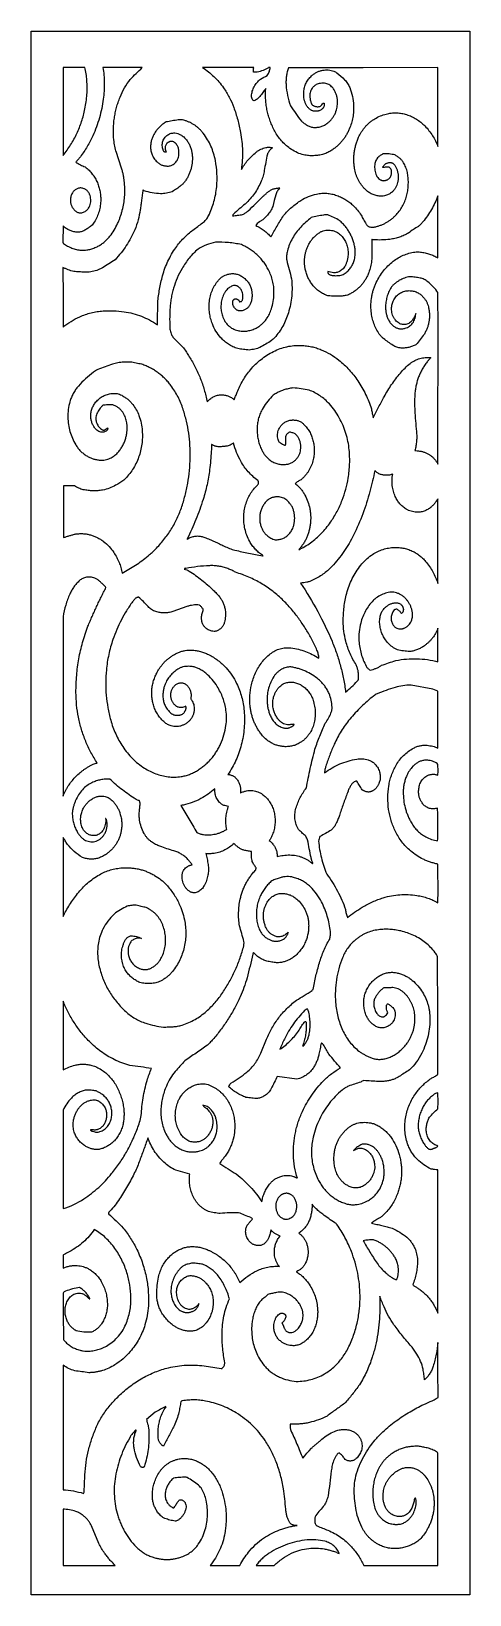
# Model space of a CAD drawing. Header units: centimetres. Extents: x -1.2 to 1.2, y -4.26 to 4.26.
import ezdxf

# ---------------------------------------------------------------- set-up
doc = ezdxf.new("R2010")
doc.units = ezdxf.units.CM
doc.header["$MEASUREMENT"] = 0
doc.layers.add('Layer 1', color=7, linetype='Continuous')

msp = doc.modelspace()

# ---------------------------------------------------------------- linework, layer by layer
at = {"layer": 'Layer 1', "color": 242}
for points, knots in [([(-1.19535, 4.26053), (-1.19535, 4.26053), (-1.19535, -4.26053), (-1.19535, -4.26053), (-1.19535, -4.26053), (-1.19535, -4.26053), (1.19535, -4.26053), (1.19535, -4.26053), (1.19535, -4.26053), (1.19535, -4.26053), (1.19535, 4.26053), (1.19535, 4.26053), (1.19535, 4.26053), (1.19535, 4.26053), (-1.19535, 4.26053), (-1.19535, 4.26053)], [0, 0, 0, 0, 0.2, 0.2, 0.2, 0.2, 0.4, 0.4, 0.4, 0.4, 0.6, 0.6, 0.6, 0.6, 1, 1, 1, 1]), ([(-0.92317, 3.06684), (-0.93196, 3.06791), (-0.94068, 3.06951), (-0.94929, 3.0716), (-0.94929, 3.0716), (-0.95765, 3.07363), (-0.96589, 3.07616), (-0.97396, 3.07917), (-0.97396, 3.07917), (-0.98203, 3.08217), (-0.9899, 3.08566), (-0.99754, 3.08961), (-0.99754, 3.08961), (-1.00541, 3.09367), (-1.01303, 3.09818), (-1.02036, 3.10313), (-1.02036, 3.10313), (-1.02106, 3.10439), (-1.02159, 3.10574), (-1.02195, 3.10713), (-1.02195, 3.10713), (-1.02229, 3.10845), (-1.02246, 3.10982), (-1.02246, 3.1112), (-1.02246, 3.1112), (-1.02246, 3.1112), (-1.02203, 3.19933), (-1.02203, 3.19933), (-1.02203, 3.19933), (-1.01942, 3.19685), (-1.01671, 3.19448), (-1.01392, 3.19221), (-1.01392, 3.19221), (-1.01123, 3.19005), (-1.00846, 3.188), (-1.0056, 3.18606), (-1.0056, 3.18606), (-1.00275, 3.18413), (-0.99981, 3.18231), (-0.9968, 3.18063), (-0.9968, 3.18063), (-0.99384, 3.17896), (-0.9908, 3.17743), (-0.98769, 3.17604), (-0.98769, 3.17604), (-0.98154, 3.17328), (-0.97513, 3.17104), (-0.96858, 3.16937), (-0.96858, 3.16937), (-0.96163, 3.1676), (-0.95456, 3.16639), (-0.94742, 3.16577), (-0.94742, 3.16577), (-0.94397, 3.16547), (-0.94051, 3.16541), (-0.93705, 3.16559), (-0.93705, 3.16559), (-0.9338, 3.16576), (-0.93056, 3.16618), (-0.92736, 3.16684), (-0.92736, 3.16684), (-0.92416, 3.16748), (-0.92103, 3.16837), (-0.91797, 3.1695), (-0.91797, 3.1695), (-0.91481, 3.17065), (-0.91175, 3.17203), (-0.90879, 3.17364), (-0.90879, 3.17364), (-0.90247, 3.17706), (-0.89629, 3.18073), (-0.89024, 3.18462), (-0.89024, 3.18462), (-0.88423, 3.18848), (-0.87838, 3.19256), (-0.87268, 3.19686), (-0.87268, 3.19686), (-0.8696, 3.19918), (-0.86671, 3.20176), (-0.86406, 3.20455), (-0.86406, 3.20455), (-0.86133, 3.20744), (-0.85884, 3.21052), (-0.85661, 3.2138), (-0.85661, 3.2138), (-0.85041, 3.22293), (-0.84484, 3.23246), (-0.83993, 3.24234), (-0.83993, 3.24234), (-0.83523, 3.25179), (-0.83121, 3.26157), (-0.8279, 3.27158), (-0.8279, 3.27158), (-0.82458, 3.28161), (-0.82199, 3.29183), (-0.82013, 3.30222), (-0.82013, 3.30222), (-0.81821, 3.31297), (-0.81703, 3.32383), (-0.8166, 3.33474), (-0.8166, 3.33474), (-0.81626, 3.34342), (-0.81639, 3.3521), (-0.817, 3.36077), (-0.817, 3.36077), (-0.81759, 3.36925), (-0.81866, 3.37768), (-0.82019, 3.38604), (-0.82019, 3.38604), (-0.82172, 3.3944), (-0.82371, 3.40268), (-0.82616, 3.41082), (-0.82616, 3.41082), (-0.82868, 3.41918), (-0.83165, 3.42739), (-0.83505, 3.43543), (-0.83505, 3.43543), (-0.83867, 3.44399), (-0.84283, 3.45231), (-0.84752, 3.46033), (-0.84752, 3.46033), (-0.85205, 3.46807), (-0.85708, 3.47552), (-0.86261, 3.48261), (-0.86261, 3.48261), (-0.86812, 3.4897), (-0.8741, 3.49641), (-0.88052, 3.50271), (-0.88052, 3.50271), (-0.88715, 3.50923), (-0.8942, 3.51532), (-0.90161, 3.52094), (-0.90161, 3.52094), (-0.90592, 3.52273), (-0.91019, 3.52462), (-0.91442, 3.52661), (-0.91442, 3.52661), (-0.91874, 3.52863), (-0.92302, 3.53074), (-0.92725, 3.53295), (-0.92725, 3.53295), (-0.93148, 3.53516), (-0.93565, 3.53745), (-0.93978, 3.53984), (-0.93978, 3.53984), (-0.94403, 3.54228), (-0.94823, 3.54481), (-0.95237, 3.54743), (-0.95237, 3.54743), (-0.95021, 3.54973), (-0.94809, 3.55207), (-0.94599, 3.55443), (-0.94599, 3.55443), (-0.94386, 3.55685), (-0.94175, 3.55929), (-0.93968, 3.56176), (-0.93968, 3.56176), (-0.9376, 3.56424), (-0.93557, 3.56673), (-0.93355, 3.56925), (-0.93355, 3.56925), (-0.9315, 3.57183), (-0.92947, 3.57444), (-0.92748, 3.57707), (-0.92748, 3.57707), (-0.91415, 3.59471), (-0.90181, 3.61306), (-0.89052, 3.63204), (-0.89052, 3.63204), (-0.87924, 3.651), (-0.86904, 3.67056), (-0.85995, 3.69064), (-0.85995, 3.69064), (-0.8456, 3.72236), (-0.83356, 3.75505), (-0.82394, 3.7885), (-0.82394, 3.7885), (-0.81432, 3.82191), (-0.80715, 3.85597), (-0.80247, 3.89041), (-0.80247, 3.89041), (-0.79855, 3.9192), (-0.79675, 3.94823), (-0.79705, 3.97728), (-0.79705, 3.97728), (-0.79734, 4.00621), (-0.79975, 4.03508), (-0.80425, 4.06367), (-0.80425, 4.06367), (-0.76855, 4.06365), (-0.73284, 4.06354), (-0.69714, 4.06337), (-0.69714, 4.06337), (-0.66147, 4.06319), (-0.6258, 4.06294), (-0.59013, 4.0626), (-0.59013, 4.0626), (-0.60138, 4.05211), (-0.61247, 4.04146), (-0.62341, 4.03066), (-0.62341, 4.03066), (-0.63433, 4.01986), (-0.6451, 4.00891), (-0.6557, 3.9978), (-0.6557, 3.9978), (-0.66709, 3.98322), (-0.67743, 3.96786), (-0.68666, 3.95184), (-0.68666, 3.95184), (-0.69596, 3.93568), (-0.70413, 3.91891), (-0.7111, 3.90164), (-0.7111, 3.90164), (-0.71489, 3.89225), (-0.7184, 3.88276), (-0.72165, 3.87316), (-0.72165, 3.87316), (-0.72481, 3.86378), (-0.72769, 3.85431), (-0.73031, 3.84477), (-0.73031, 3.84477), (-0.73291, 3.83522), (-0.73522, 3.8256), (-0.73724, 3.81591), (-0.73724, 3.81591), (-0.73925, 3.80632), (-0.74096, 3.79666), (-0.74237, 3.78696), (-0.74237, 3.78696), (-0.74519, 3.76763), (-0.74684, 3.74814), (-0.74729, 3.72861), (-0.74729, 3.72861), (-0.74775, 3.70858), (-0.74702, 3.68853), (-0.7451, 3.66859), (-0.7451, 3.66859), (-0.74398, 3.65686), (-0.74225, 3.6452), (-0.73995, 3.63363), (-0.73995, 3.63363), (-0.73767, 3.62219), (-0.7348, 3.61087), (-0.73137, 3.59971), (-0.73137, 3.59971), (-0.72666, 3.58445), (-0.72175, 3.56924), (-0.71665, 3.55409), (-0.71665, 3.55409), (-0.71154, 3.53897), (-0.70623, 3.52389), (-0.70073, 3.5089), (-0.70073, 3.5089), (-0.69904, 3.50252), (-0.69747, 3.49611), (-0.69604, 3.48969), (-0.69604, 3.48969), (-0.69464, 3.48342), (-0.69336, 3.47711), (-0.69222, 3.47079), (-0.69222, 3.47079), (-0.69107, 3.46448), (-0.69006, 3.45813), (-0.68919, 3.45177), (-0.68919, 3.45177), (-0.68832, 3.44553), (-0.68759, 3.43928), (-0.68699, 3.43301), (-0.68699, 3.43301), (-0.68579, 3.4205), (-0.68514, 3.40794), (-0.68503, 3.39538), (-0.68503, 3.39538), (-0.68493, 3.38304), (-0.68536, 3.3707), (-0.68634, 3.35841), (-0.68634, 3.35841), (-0.68732, 3.34611), (-0.68885, 3.33387), (-0.69091, 3.3217), (-0.69091, 3.3217), (-0.69301, 3.30939), (-0.69563, 3.29717), (-0.69879, 3.28509), (-0.69879, 3.28509), (-0.70037, 3.27904), (-0.70208, 3.27301), (-0.70392, 3.26703), (-0.70392, 3.26703), (-0.70579, 3.26095), (-0.70779, 3.2549), (-0.70991, 3.24891), (-0.70991, 3.24891), (-0.71204, 3.2429), (-0.71429, 3.23695), (-0.71667, 3.23104), (-0.71667, 3.23104), (-0.7191, 3.225), (-0.72165, 3.21899), (-0.72432, 3.21305), (-0.72432, 3.21305), (-0.72995, 3.20052), (-0.73635, 3.18834), (-0.74348, 3.17659), (-0.74348, 3.17659), (-0.75049, 3.16505), (-0.75822, 3.15397), (-0.76662, 3.14339), (-0.76662, 3.14339), (-0.77106, 3.1378), (-0.77578, 3.13243), (-0.78077, 3.12731), (-0.78077, 3.12731), (-0.78567, 3.12228), (-0.79081, 3.1175), (-0.79621, 3.11299), (-0.79621, 3.11299), (-0.80159, 3.10849), (-0.80722, 3.10426), (-0.81304, 3.10032), (-0.81304, 3.10032), (-0.81899, 3.09629), (-0.82516, 3.09256), (-0.83149, 3.08913), (-0.83149, 3.08913), (-0.83857, 3.0853), (-0.84591, 3.08192), (-0.85343, 3.07901), (-0.85343, 3.07901), (-0.86072, 3.0762), (-0.86818, 3.07386), (-0.87579, 3.07201), (-0.87579, 3.07201), (-0.88339, 3.07016), (-0.8911, 3.06881), (-0.89888, 3.06796), (-0.89888, 3.06796), (-0.90694, 3.06708), (-0.91505, 3.06671), (-0.92317, 3.06684)], [0, 0, 0, 0, 0.0116279, 0.0116279, 0.0116279, 0.0116279, 0.0232558, 0.0232558, 0.0232558, 0.0232558, 0.0348837, 0.0348837, 0.0348837, 0.0348837, 0.0465116, 0.0465116, 0.0465116, 0.0465116, 0.0581395, 0.0581395, 0.0581395, 0.0581395, 0.0697674, 0.0697674, 0.0697674, 0.0697674, 0.0813953, 0.0813953, 0.0813953, 0.0813953, 0.0930233, 0.0930233, 0.0930233, 0.0930233, 0.1046512, 0.1046512, 0.1046512, 0.1046512, 0.1162791, 0.1162791, 0.1162791, 0.1162791, 0.127907, 0.127907, 0.127907, 0.127907, 0.1395349, 0.1395349, 0.1395349, 0.1395349, 0.1511628, 0.1511628, 0.1511628, 0.1511628, 0.1627907, 0.1627907, 0.1627907, 0.1627907, 0.1744186, 0.1744186, 0.1744186, 0.1744186, 0.1860465, 0.1860465, 0.1860465, 0.1860465, 0.1976744, 0.1976744, 0.1976744, 0.1976744, 0.2093023, 0.2093023, 0.2093023, 0.2093023, 0.2209302, 0.2209302, 0.2209302, 0.2209302, 0.2325581, 0.2325581, 0.2325581, 0.2325581, 0.244186, 0.244186, 0.244186, 0.244186, 0.255814, 0.255814, 0.255814, 0.255814, 0.2674419, 0.2674419, 0.2674419, 0.2674419, 0.2790698, 0.2790698, 0.2790698, 0.2790698, 0.2906977, 0.2906977, 0.2906977, 0.2906977, 0.3023256, 0.3023256, 0.3023256, 0.3023256, 0.3139535, 0.3139535, 0.3139535, 0.3139535, 0.3255814, 0.3255814, 0.3255814, 0.3255814, 0.3372093, 0.3372093, 0.3372093, 0.3372093, 0.3488372, 0.3488372, 0.3488372, 0.3488372, 0.3604651, 0.3604651, 0.3604651, 0.3604651, 0.372093, 0.372093, 0.372093, 0.372093, 0.3837209, 0.3837209, 0.3837209, 0.3837209, 0.3953488, 0.3953488, 0.3953488, 0.3953488, 0.4069767, 0.4069767, 0.4069767, 0.4069767, 0.4186047, 0.4186047, 0.4186047, 0.4186047, 0.4302326, 0.4302326, 0.4302326, 0.4302326, 0.4418605, 0.4418605, 0.4418605, 0.4418605, 0.4534884, 0.4534884, 0.4534884, 0.4534884, 0.4651163, 0.4651163, 0.4651163, 0.4651163, 0.4767442, 0.4767442, 0.4767442, 0.4767442, 0.4883721, 0.4883721, 0.4883721, 0.4883721, 0.5, 0.5, 0.5, 0.5, 0.5116279, 0.5116279, 0.5116279, 0.5116279, 0.5232558, 0.5232558, 0.5232558, 0.5232558, 0.5348837, 0.5348837, 0.5348837, 0.5348837, 0.5465116, 0.5465116, 0.5465116, 0.5465116, 0.5581395, 0.5581395, 0.5581395, 0.5581395, 0.5697674, 0.5697674, 0.5697674, 0.5697674, 0.5813953, 0.5813953, 0.5813953, 0.5813953, 0.5930233, 0.5930233, 0.5930233, 0.5930233, 0.6046512, 0.6046512, 0.6046512, 0.6046512, 0.6162791, 0.6162791, 0.6162791, 0.6162791, 0.627907, 0.627907, 0.627907, 0.627907, 0.6395349, 0.6395349, 0.6395349, 0.6395349, 0.6511628, 0.6511628, 0.6511628, 0.6511628, 0.6627907, 0.6627907, 0.6627907, 0.6627907, 0.6744186, 0.6744186, 0.6744186, 0.6744186, 0.6860465, 0.6860465, 0.6860465, 0.6860465, 0.6976744, 0.6976744, 0.6976744, 0.6976744, 0.7093023, 0.7093023, 0.7093023, 0.7093023, 0.7209302, 0.7209302, 0.7209302, 0.7209302, 0.7325581, 0.7325581, 0.7325581, 0.7325581, 0.744186, 0.744186, 0.744186, 0.744186, 0.755814, 0.755814, 0.755814, 0.755814, 0.7674419, 0.7674419, 0.7674419, 0.7674419, 0.7790698, 0.7790698, 0.7790698, 0.7790698, 0.7906977, 0.7906977, 0.7906977, 0.7906977, 0.8023256, 0.8023256, 0.8023256, 0.8023256, 0.8139535, 0.8139535, 0.8139535, 0.8139535, 0.8255814, 0.8255814, 0.8255814, 0.8255814, 0.8372093, 0.8372093, 0.8372093, 0.8372093, 0.8488372, 0.8488372, 0.8488372, 0.8488372, 0.8604651, 0.8604651, 0.8604651, 0.8604651, 0.872093, 0.872093, 0.872093, 0.872093, 0.8837209, 0.8837209, 0.8837209, 0.8837209, 0.8953488, 0.8953488, 0.8953488, 0.8953488, 0.9069767, 0.9069767, 0.9069767, 0.9069767, 0.9186047, 0.9186047, 0.9186047, 0.9186047, 0.9302326, 0.9302326, 0.9302326, 0.9302326, 0.9418605, 0.9418605, 0.9418605, 0.9418605, 0.9534884, 0.9534884, 0.9534884, 0.9534884, 0.9651163, 0.9651163, 0.9651163, 0.9651163, 0.9767442, 0.9767442, 0.9767442, 0.9767442, 1, 1, 1, 1]), ([(-1.02225, 3.58334), (-1.02225, 3.58334), (-1.02224, 4.06373), (-1.02224, 4.06373), (-1.02224, 4.06373), (-1.00252, 4.06371), (-0.9828, 4.0637), (-0.96308, 4.06372), (-0.96308, 4.06372), (-0.94326, 4.06373), (-0.92345, 4.06376), (-0.90363, 4.06382), (-0.90363, 4.06382), (-0.90068, 4.0523), (-0.89825, 4.04068), (-0.89634, 4.02895), (-0.89634, 4.02895), (-0.89442, 4.01715), (-0.89304, 4.00525), (-0.89219, 3.99333), (-0.89219, 3.99333), (-0.89034, 3.96749), (-0.89027, 3.94158), (-0.89197, 3.91573), (-0.89197, 3.91573), (-0.8937, 3.88959), (-0.89719, 3.86359), (-0.90242, 3.8379), (-0.90242, 3.8379), (-0.90483, 3.82608), (-0.90758, 3.81433), (-0.91067, 3.80267), (-0.91067, 3.80267), (-0.91369, 3.79126), (-0.91706, 3.77994), (-0.92076, 3.76874), (-0.92076, 3.76874), (-0.92445, 3.75753), (-0.92849, 3.74644), (-0.93286, 3.73547), (-0.93286, 3.73547), (-0.93719, 3.7246), (-0.94186, 3.71385), (-0.94684, 3.70326), (-0.94684, 3.70326), (-0.95183, 3.69266), (-0.95714, 3.68222), (-0.96277, 3.67194), (-0.96277, 3.67194), (-0.96842, 3.66161), (-0.97439, 3.65143), (-0.98067, 3.64146), (-0.98067, 3.64146), (-0.98695, 3.63148), (-0.99353, 3.62168), (-1.00039, 3.61208), (-1.00039, 3.61208), (-1.00739, 3.60229), (-1.01468, 3.59271), (-1.02225, 3.58334)], [0, 0, 0, 0, 0.0625, 0.0625, 0.0625, 0.0625, 0.125, 0.125, 0.125, 0.125, 0.1875, 0.1875, 0.1875, 0.1875, 0.25, 0.25, 0.25, 0.25, 0.3125, 0.3125, 0.3125, 0.3125, 0.375, 0.375, 0.375, 0.375, 0.4375, 0.4375, 0.4375, 0.4375, 0.5, 0.5, 0.5, 0.5, 0.5625, 0.5625, 0.5625, 0.5625, 0.625, 0.625, 0.625, 0.625, 0.6875, 0.6875, 0.6875, 0.6875, 0.75, 0.75, 0.75, 0.75, 0.8125, 0.8125, 0.8125, 0.8125, 0.875, 0.875, 0.875, 0.875, 1, 1, 1, 1]), ([(0.11138, 3.13991), (0.1057, 3.14633), (0.09969, 3.15246), (0.09339, 3.15828), (0.09339, 3.15828), (0.08709, 3.16408), (0.0805, 3.16956), (0.07363, 3.17469), (0.07363, 3.17469), (0.06677, 3.17982), (0.05964, 3.18461), (0.0523, 3.18903), (0.0523, 3.18903), (0.04466, 3.19362), (0.03681, 3.19785), (0.02876, 3.20169), (0.02876, 3.20169), (0.03101, 3.20561), (0.03378, 3.20923), (0.03698, 3.21244), (0.03698, 3.21244), (0.04035, 3.21585), (0.04414, 3.21882), (0.04825, 3.2213), (0.04825, 3.2213), (0.05249, 3.22387), (0.05664, 3.2266), (0.06068, 3.22947), (0.06068, 3.22947), (0.06455, 3.23223), (0.06831, 3.23514), (0.07196, 3.23818), (0.07196, 3.23818), (0.0756, 3.24124), (0.07913, 3.24443), (0.08251, 3.24776), (0.08251, 3.24776), (0.08584, 3.25104), (0.08903, 3.25445), (0.09207, 3.25798), (0.09207, 3.25798), (0.09813, 3.265), (0.10359, 3.27251), (0.10841, 3.28043), (0.10841, 3.28043), (0.11344, 3.2887), (0.11782, 3.29736), (0.12149, 3.30632), (0.12149, 3.30632), (0.12149, 3.30632), (0.1299, 3.33762), (0.1299, 3.33762), (0.1299, 3.33762), (0.1299, 3.33762), (0.13835, 3.3694), (0.13835, 3.3694), (0.13835, 3.3694), (0.13931, 3.37307), (0.14051, 3.37668), (0.14191, 3.3802), (0.14191, 3.3802), (0.14324, 3.38349), (0.14477, 3.38668), (0.14652, 3.38977), (0.14652, 3.38977), (0.15, 3.39595), (0.15432, 3.40164), (0.15935, 3.40667), (0.15935, 3.40667), (0.1562, 3.40666), (0.15304, 3.40652), (0.14989, 3.40626), (0.14989, 3.40626), (0.14693, 3.40603), (0.14398, 3.40567), (0.14105, 3.40518), (0.14105, 3.40518), (0.13811, 3.40471), (0.1352, 3.4041), (0.13232, 3.40337), (0.13232, 3.40337), (0.12954, 3.40266), (0.1268, 3.40183), (0.12409, 3.40088), (0.12409, 3.40088), (0.11871, 3.39899), (0.11352, 3.39661), (0.1086, 3.39378), (0.1086, 3.39378), (0.10351, 3.39087), (0.0987, 3.38751), (0.09422, 3.38375), (0.09422, 3.38375), (0.08985, 3.38008), (0.08555, 3.37634), (0.08134, 3.3725), (0.08134, 3.3725), (0.07719, 3.36872), (0.07311, 3.36486), (0.06912, 3.36092), (0.06912, 3.36092), (0.05563, 3.3476), (0.04204, 3.33438), (0.02836, 3.32126), (0.02836, 3.32126), (0.01465, 3.30812), (0.00083, 3.29507), (-0.01306, 3.28212), (-0.01306, 3.28212), (-0.01746, 3.27803), (-0.02218, 3.27431), (-0.0272, 3.271), (-0.0272, 3.271), (-0.03226, 3.26767), (-0.03758, 3.26476), (-0.04311, 3.26231), (-0.04311, 3.26231), (-0.05212, 3.26047), (-0.06118, 3.25892), (-0.07028, 3.25766), (-0.07028, 3.25766), (-0.07947, 3.2564), (-0.08867, 3.25542), (-0.09791, 3.25474), (-0.09791, 3.25474), (-0.09755, 3.25654), (-0.09689, 3.25828), (-0.09597, 3.25987), (-0.09597, 3.25987), (-0.095, 3.26155), (-0.09378, 3.26308), (-0.09235, 3.26441), (-0.09235, 3.26441), (-0.08219, 3.27386), (-0.07185, 3.28311), (-0.06132, 3.29216), (-0.06132, 3.29216), (-0.05086, 3.30116), (-0.04024, 3.30994), (-0.02945, 3.31853), (-0.02945, 3.31853), (-0.01983, 3.32742), (-0.01068, 3.33678), (-0.00204, 3.34662), (-0.00204, 3.34662), (0.00634, 3.35616), (0.01421, 3.36614), (0.02151, 3.37652), (0.02151, 3.37652), (0.02881, 3.38689), (0.03555, 3.39766), (0.04169, 3.40876), (0.04169, 3.40876), (0.04792, 3.42004), (0.05354, 3.43163), (0.05854, 3.4435), (0.05854, 3.4435), (0.06244, 3.45279), (0.06579, 3.46228), (0.06857, 3.47196), (0.06857, 3.47196), (0.07133, 3.48159), (0.07353, 3.49137), (0.07512, 3.50126), (0.07512, 3.50126), (0.07756, 3.51631), (0.08021, 3.53133), (0.08306, 3.54631), (0.08306, 3.54631), (0.08591, 3.56122), (0.08896, 3.57611), (0.09223, 3.59094), (0.09223, 3.59094), (0.09304, 3.59275), (0.09391, 3.59455), (0.09482, 3.59631), (0.09482, 3.59631), (0.0957, 3.598), (0.09662, 3.59965), (0.09759, 3.60128), (0.09759, 3.60128), (0.09856, 3.60292), (0.09957, 3.60452), (0.10063, 3.60609), (0.10063, 3.60609), (0.10166, 3.6076), (0.10274, 3.60908), (0.10386, 3.61054), (0.10386, 3.61054), (0.10609, 3.61342), (0.1085, 3.61616), (0.11109, 3.61874), (0.11109, 3.61874), (0.11361, 3.62125), (0.1163, 3.6236), (0.11912, 3.62576), (0.11912, 3.62576), (0.11608, 3.62656), (0.113, 3.6272), (0.10989, 3.62768), (0.10989, 3.62768), (0.10702, 3.62811), (0.10413, 3.62839), (0.10124, 3.6285), (0.10124, 3.6285), (0.09834, 3.6286), (0.09545, 3.62853), (0.09256, 3.62828), (0.09256, 3.62828), (0.08976, 3.62804), (0.08697, 3.62763), (0.08422, 3.62703), (0.08422, 3.62703), (0.07931, 3.62598), (0.07446, 3.62465), (0.06969, 3.62304), (0.06969, 3.62304), (0.06504, 3.62146), (0.06048, 3.61962), (0.05603, 3.61752), (0.05603, 3.61752), (0.05159, 3.61541), (0.04729, 3.61305), (0.04312, 3.61044), (0.04312, 3.61044), (0.03883, 3.60775), (0.03469, 3.60482), (0.03073, 3.60166), (0.03073, 3.60166), (0.02242, 3.59504), (0.01444, 3.58802), (0.00681, 3.58064), (0.00681, 3.58064), (-0.00063, 3.57342), (-0.00772, 3.56586), (-0.01442, 3.55795), (-0.01442, 3.55795), (-0.02112, 3.55004), (-0.02742, 3.54182), (-0.03329, 3.5333), (-0.03329, 3.5333), (-0.03926, 3.52464), (-0.0448, 3.5157), (-0.04989, 3.50651), (-0.04989, 3.50651), (-0.0475, 3.52361), (-0.04579, 3.54081), (-0.04475, 3.55804), (-0.04475, 3.55804), (-0.04374, 3.57487), (-0.04341, 3.59171), (-0.04376, 3.60855), (-0.04376, 3.60855), (-0.04412, 3.6254), (-0.04516, 3.64221), (-0.04689, 3.65898), (-0.04689, 3.65898), (-0.04861, 3.67575), (-0.05103, 3.69244), (-0.05413, 3.70902), (-0.05413, 3.70902), (-0.05845, 3.73222), (-0.06372, 3.75526), (-0.06991, 3.77803), (-0.06991, 3.77803), (-0.07614, 3.80094), (-0.08328, 3.82359), (-0.09133, 3.84592), (-0.09133, 3.84592), (-0.09813, 3.86479), (-0.1062, 3.88317), (-0.11549, 3.90095), (-0.11549, 3.90095), (-0.12488, 3.91891), (-0.13548, 3.93624), (-0.1472, 3.95279), (-0.1472, 3.95279), (-0.155, 3.9638), (-0.1633, 3.97445), (-0.17209, 3.98469), (-0.17209, 3.98469), (-0.18068, 3.99471), (-0.18975, 4.00432), (-0.19925, 4.01347), (-0.19925, 4.01347), (-0.20877, 4.02264), (-0.21872, 4.03135), (-0.22906, 4.03957), (-0.22906, 4.03957), (-0.23954, 4.0479), (-0.25042, 4.05574), (-0.26165, 4.06305), (-0.26165, 4.06305), (-0.21499, 4.06308), (-0.16834, 4.06316), (-0.12169, 4.06327), (-0.12169, 4.06327), (-0.07498, 4.0634), (-0.02827, 4.06357), (0.01845, 4.06379), (0.01845, 4.06379), (0.01698, 4.05971), (0.01605, 4.05547), (0.01566, 4.05116), (0.01566, 4.05116), (0.01529, 4.04694), (0.01547, 4.04268), (0.01619, 4.03851), (0.01619, 4.03851), (0.0196, 4.03767), (0.0231, 4.03721), (0.02662, 4.03711), (0.02662, 4.03711), (0.03016, 4.03701), (0.03369, 4.03727), (0.03716, 4.03791), (0.03716, 4.03791), (0.04786, 4.03985), (0.05835, 4.04285), (0.06844, 4.04686), (0.06844, 4.04686), (0.07857, 4.05087), (0.08826, 4.05589), (0.09738, 4.06181), (0.09738, 4.06181), (0.09812, 4.0623), (0.09892, 4.06269), (0.09975, 4.063), (0.09975, 4.063), (0.10049, 4.06326), (0.10128, 4.06343), (0.10206, 4.06351), (0.10206, 4.06351), (0.10285, 4.06357), (0.10364, 4.06355), (0.10443, 4.06341), (0.10443, 4.06341), (0.10532, 4.06326), (0.1062, 4.06302), (0.10703, 4.06268), (0.10703, 4.06268), (0.1069, 4.0589), (0.10647, 4.05515), (0.10575, 4.05143), (0.10575, 4.05143), (0.10503, 4.04776), (0.10403, 4.04416), (0.10274, 4.04065), (0.10274, 4.04065), (0.10145, 4.03713), (0.09989, 4.03372), (0.09808, 4.03044), (0.09808, 4.03044), (0.09613, 4.02688), (0.09392, 4.02347), (0.09148, 4.02022), (0.09148, 4.02022), (0.07937, 4.01299), (0.06704, 4.00614), (0.05449, 3.9997), (0.05449, 3.9997), (0.05081, 3.99669), (0.04728, 3.99352), (0.04389, 3.99019), (0.04389, 3.99019), (0.0407, 3.98705), (0.03766, 3.98376), (0.03479, 3.98032), (0.03479, 3.98032), (0.03192, 3.97689), (0.02924, 3.97333), (0.02673, 3.96963), (0.02673, 3.96963), (0.02428, 3.96601), (0.02202, 3.96227), (0.01997, 3.95842), (0.01997, 3.95842), (0.0179, 3.95457), (0.01604, 3.95063), (0.01439, 3.94658), (0.01439, 3.94658), (0.01271, 3.94247), (0.01123, 3.93827), (0.00998, 3.934), (0.00998, 3.934), (0.00872, 3.92973), (0.00768, 3.9254), (0.00685, 3.92103), (0.00685, 3.92103), (0.00597, 3.9164), (0.0053, 3.91173), (0.00485, 3.90704), (0.00485, 3.90704), (0.00502, 3.90562), (0.00525, 3.9042), (0.00552, 3.90279), (0.00552, 3.90279), (0.00578, 3.9015), (0.00609, 3.90023), (0.00646, 3.89898), (0.00646, 3.89898), (0.00683, 3.89772), (0.00725, 3.89649), (0.00773, 3.89527), (0.00773, 3.89527), (0.00819, 3.89413), (0.00869, 3.89302), (0.00926, 3.89194), (0.00926, 3.89194), (0.01037, 3.88979), (0.01172, 3.88778), (0.01327, 3.88592), (0.01327, 3.88592), (0.01481, 3.88408), (0.01654, 3.88241), (0.01845, 3.88094), (0.01845, 3.88094), (0.02167, 3.88231), (0.02482, 3.88387), (0.02786, 3.8856), (0.02786, 3.8856), (0.03077, 3.88726), (0.03356, 3.88909), (0.03625, 3.89108), (0.03625, 3.89108), (0.03893, 3.89307), (0.04148, 3.89522), (0.04389, 3.89753), (0.04389, 3.89753), (0.04633, 3.89986), (0.04864, 3.90234), (0.05077, 3.90495), (0.05077, 3.90495), (0.05651, 3.91199), (0.0621, 3.91914), (0.06754, 3.9264), (0.06754, 3.9264), (0.07284, 3.93349), (0.07798, 3.9407), (0.08295, 3.94801), (0.08295, 3.94801), (0.08226, 3.93763), (0.08192, 3.92723), (0.08192, 3.91682), (0.08192, 3.91682), (0.08192, 3.90678), (0.08227, 3.89673), (0.08296, 3.8867), (0.08296, 3.8867), (0.08365, 3.87668), (0.0847, 3.86669), (0.08609, 3.85673), (0.08609, 3.85673), (0.08746, 3.84694), (0.08919, 3.8372), (0.09127, 3.82753), (0.09127, 3.82753), (0.09333, 3.81785), (0.09575, 3.80826), (0.09851, 3.79875), (0.09851, 3.79875), (0.10129, 3.78922), (0.1044, 3.77978), (0.10786, 3.77046), (0.10786, 3.77046), (0.11131, 3.76114), (0.11509, 3.75195), (0.11919, 3.74289), (0.11919, 3.74289), (0.12338, 3.73361), (0.1279, 3.72449), (0.13273, 3.71552), (0.13273, 3.71552), (0.13776, 3.70619), (0.14332, 3.69714), (0.14936, 3.68843), (0.14936, 3.68843), (0.15524, 3.67996), (0.16161, 3.67185), (0.16843, 3.66411), (0.16843, 3.66411), (0.17526, 3.65638), (0.18253, 3.64905), (0.19022, 3.64215), (0.19022, 3.64215), (0.19808, 3.6351), (0.20634, 3.62849), (0.21497, 3.62235), (0.21497, 3.62235), (0.2252, 3.61508), (0.23599, 3.60858), (0.24725, 3.60294), (0.24725, 3.60294), (0.25847, 3.59732), (0.2701, 3.59255), (0.28205, 3.5887), (0.28205, 3.5887), (0.29131, 3.58646), (0.30069, 3.58478), (0.31014, 3.58365), (0.31014, 3.58365), (0.3192, 3.58257), (0.32831, 3.58204), (0.33743, 3.58207), (0.33743, 3.58207), (0.34655, 3.58211), (0.35565, 3.58272), (0.3647, 3.58388), (0.3647, 3.58388), (0.37389, 3.58507), (0.38302, 3.58682), (0.392, 3.58913), (0.392, 3.58913), (0.40018, 3.59122), (0.40818, 3.59396), (0.41592, 3.59734), (0.41592, 3.59734), (0.42386, 3.6008), (0.4315, 3.60487), (0.4388, 3.60951), (0.4388, 3.60951), (0.44451, 3.61315), (0.45009, 3.61699), (0.45552, 3.62103), (0.45552, 3.62103), (0.46077, 3.62492), (0.46586, 3.62901), (0.47079, 3.63328), (0.47079, 3.63328), (0.47573, 3.63755), (0.48049, 3.642), (0.48507, 3.64664), (0.48507, 3.64664), (0.48959, 3.65121), (0.49394, 3.65594), (0.49809, 3.66086), (0.49809, 3.66086), (0.50223, 3.66576), (0.50619, 3.67082), (0.50994, 3.67603), (0.50994, 3.67603), (0.51373, 3.68128), (0.51732, 3.68669), (0.52068, 3.69222), (0.52068, 3.69222), (0.52405, 3.69775), (0.52721, 3.70342), (0.53014, 3.70919), (0.53014, 3.70919), (0.53318, 3.71515), (0.536, 3.72122), (0.53858, 3.72739), (0.53858, 3.72739), (0.54294, 3.73776), (0.54673, 3.74836), (0.54996, 3.75913), (0.54996, 3.75913), (0.55308, 3.76959), (0.55564, 3.78021), (0.55761, 3.79095), (0.55761, 3.79095), (0.55958, 3.80168), (0.56095, 3.81251), (0.56172, 3.8234), (0.56172, 3.8234), (0.56252, 3.83448), (0.5627, 3.84559), (0.56228, 3.85669), (0.56228, 3.85669), (0.56167, 3.8732), (0.55958, 3.88963), (0.55607, 3.90579), (0.55607, 3.90579), (0.55255, 3.92198), (0.5476, 3.93784), (0.5413, 3.95319), (0.5413, 3.95319), (0.53798, 3.96127), (0.53391, 3.96902), (0.52915, 3.97636), (0.52915, 3.97636), (0.52444, 3.98363), (0.51905, 3.99045), (0.51307, 3.99674), (0.51307, 3.99674), (0.50031, 4.01012), (0.48642, 4.02241), (0.47154, 4.03344), (0.47154, 4.03344), (0.4689, 4.03541), (0.4661, 4.03719), (0.46319, 4.03876), (0.46319, 4.03876), (0.46022, 4.04036), (0.45714, 4.04174), (0.45398, 4.0429), (0.45398, 4.0429), (0.44911, 4.04469), (0.44412, 4.04616), (0.43905, 4.0473), (0.43905, 4.0473), (0.43416, 4.04839), (0.42919, 4.04915), (0.42419, 4.04958), (0.42419, 4.04958), (0.41919, 4.05), (0.41416, 4.05009), (0.40915, 4.04982), (0.40915, 4.04982), (0.40393, 4.04956), (0.39875, 4.04895), (0.39361, 4.04801), (0.39361, 4.04801), (0.38789, 4.04695), (0.38223, 4.04549), (0.37671, 4.04366), (0.37671, 4.04366), (0.37136, 4.04188), (0.36614, 4.03972), (0.36111, 4.0372), (0.36111, 4.0372), (0.35607, 4.03466), (0.35123, 4.03179), (0.34661, 4.02857), (0.34661, 4.02857), (0.34176, 4.0252), (0.33714, 4.0215), (0.3328, 4.0175), (0.3328, 4.0175), (0.32957, 4.01453), (0.32648, 4.01141), (0.32351, 4.00817), (0.32351, 4.00817), (0.32072, 4.0051), (0.31807, 4.00191), (0.31558, 3.9986), (0.31558, 3.9986), (0.31308, 3.9953), (0.31074, 3.99187), (0.30858, 3.98835), (0.30858, 3.98835), (0.30646, 3.9849), (0.30451, 3.98135), (0.30276, 3.97771), (0.30276, 3.97771), (0.30099, 3.97408), (0.2994, 3.97036), (0.298, 3.96656), (0.298, 3.96656), (0.29659, 3.96271), (0.29536, 3.95879), (0.29433, 3.95483), (0.29433, 3.95483), (0.29329, 3.95086), (0.29245, 3.94684), (0.29179, 3.9428), (0.29179, 3.9428), (0.2911, 3.93853), (0.2906, 3.93424), (0.2903, 3.92994), (0.2903, 3.92994), (0.28992, 3.9245), (0.28983, 3.91902), (0.29005, 3.91357), (0.29005, 3.91357), (0.29025, 3.90828), (0.29076, 3.90301), (0.29157, 3.89779), (0.29157, 3.89779), (0.29237, 3.89256), (0.29347, 3.88738), (0.29487, 3.88228), (0.29487, 3.88228), (0.29628, 3.87709), (0.29799, 3.87199), (0.29998, 3.86698), (0.29998, 3.86698), (0.302, 3.86192), (0.30455, 3.85709), (0.3076, 3.85256), (0.3076, 3.85256), (0.31076, 3.8479), (0.31439, 3.84356), (0.31845, 3.83963), (0.31845, 3.83963), (0.31993, 3.8382), (0.32146, 3.83685), (0.32306, 3.83557), (0.32306, 3.83557), (0.32456, 3.83438), (0.32611, 3.83328), (0.32772, 3.83225), (0.32772, 3.83225), (0.32933, 3.83122), (0.331, 3.83027), (0.33271, 3.82943), (0.33271, 3.82943), (0.33437, 3.8286), (0.33608, 3.82787), (0.33783, 3.82724), (0.33783, 3.82724), (0.33958, 3.8266), (0.34136, 3.82606), (0.34317, 3.82563), (0.34317, 3.82563), (0.34502, 3.82518), (0.34689, 3.82484), (0.34878, 3.82461), (0.34878, 3.82461), (0.35066, 3.82436), (0.35256, 3.82423), (0.35446, 3.82418), (0.35446, 3.82418), (0.3565, 3.82414), (0.35853, 3.8242), (0.36055, 3.82435), (0.36055, 3.82435), (0.36307, 3.82455), (0.36557, 3.82493), (0.36803, 3.82549), (0.36803, 3.82549), (0.37043, 3.82605), (0.37278, 3.82678), (0.37507, 3.82771), (0.37507, 3.82771), (0.37736, 3.82862), (0.37958, 3.82971), (0.3817, 3.83095), (0.3817, 3.83095), (0.38398, 3.83229), (0.38615, 3.83379), (0.38822, 3.83543), (0.38822, 3.83543), (0.38951, 3.83646), (0.39074, 3.83755), (0.39192, 3.8387), (0.39192, 3.8387), (0.39299, 3.83974), (0.39399, 3.84084), (0.39493, 3.842), (0.39493, 3.842), (0.39586, 3.84314), (0.39672, 3.84435), (0.39751, 3.8456), (0.39751, 3.8456), (0.39825, 3.8468), (0.39891, 3.84803), (0.39949, 3.84932), (0.39949, 3.84932), (0.40064, 3.85183), (0.40143, 3.85448), (0.40187, 3.8572), (0.40187, 3.8572), (0.40235, 3.86019), (0.40247, 3.86322), (0.40221, 3.86623), (0.40221, 3.86623), (0.40218, 3.86656), (0.40211, 3.86689), (0.40202, 3.86721), (0.40202, 3.86721), (0.40194, 3.86747), (0.40184, 3.86771), (0.4017, 3.86794), (0.4017, 3.86794), (0.40156, 3.86816), (0.40139, 3.86837), (0.40119, 3.86855), (0.40119, 3.86855), (0.40099, 3.86873), (0.40077, 3.86889), (0.40051, 3.86902), (0.40051, 3.86902), (0.40026, 3.86914), (0.39999, 3.86923), (0.39973, 3.8693), (0.39973, 3.8693), (0.39937, 3.86938), (0.39902, 3.86943), (0.39866, 3.86945), (0.39866, 3.86945), (0.39847, 3.86946), (0.39829, 3.86948), (0.3981, 3.86946), (0.3981, 3.86946), (0.3979, 3.86946), (0.39768, 3.86945), (0.39747, 3.86944), (0.39747, 3.86944), (0.39726, 3.86942), (0.39705, 3.8694), (0.39684, 3.86938), (0.39684, 3.86938), (0.3966, 3.86935), (0.39635, 3.86931), (0.39612, 3.86926), (0.39612, 3.86926), (0.39383, 3.86625), (0.39146, 3.8633), (0.38902, 3.86042), (0.38902, 3.86042), (0.38647, 3.85739), (0.38384, 3.85444), (0.38115, 3.85156), (0.38115, 3.85156), (0.37902, 3.85096), (0.37687, 3.85047), (0.37469, 3.8501), (0.37469, 3.8501), (0.37272, 3.84976), (0.37073, 3.84954), (0.36872, 3.84942), (0.36872, 3.84942), (0.36673, 3.84931), (0.36473, 3.84932), (0.36274, 3.84945), (0.36274, 3.84945), (0.36083, 3.84957), (0.35895, 3.84982), (0.35709, 3.85018), (0.35709, 3.85018), (0.35521, 3.85054), (0.35337, 3.85103), (0.35157, 3.85163), (0.35157, 3.85163), (0.34974, 3.85225), (0.34794, 3.85298), (0.34621, 3.85382), (0.34621, 3.85382), (0.34447, 3.85466), (0.34278, 3.85561), (0.34117, 3.85666), (0.34117, 3.85666), (0.33941, 3.85779), (0.33773, 3.85903), (0.33611, 3.86035), (0.33611, 3.86035), (0.33519, 3.8611), (0.33437, 3.86197), (0.33367, 3.86294), (0.33367, 3.86294), (0.33301, 3.86386), (0.33247, 3.86487), (0.33208, 3.86593), (0.33208, 3.86593), (0.3301, 3.87126), (0.32844, 3.8767), (0.32711, 3.88222), (0.32711, 3.88222), (0.32574, 3.8879), (0.32469, 3.89366), (0.32398, 3.89947), (0.32398, 3.89947), (0.32344, 3.904), (0.32329, 3.90857), (0.32356, 3.91312), (0.32356, 3.91312), (0.3238, 3.91742), (0.32446, 3.92167), (0.32552, 3.92583), (0.32552, 3.92583), (0.32656, 3.93), (0.32801, 3.93406), (0.32983, 3.93797), (0.32983, 3.93797), (0.33179, 3.94217), (0.33412, 3.9462), (0.33678, 3.95), (0.33678, 3.95), (0.33798, 3.95171), (0.33925, 3.95336), (0.34059, 3.95496), (0.34059, 3.95496), (0.34184, 3.95647), (0.34318, 3.95792), (0.34457, 3.9593), (0.34457, 3.9593), (0.34596, 3.96069), (0.34742, 3.96201), (0.34894, 3.96325), (0.34894, 3.96325), (0.35042, 3.96446), (0.35196, 3.96561), (0.35354, 3.96667), (0.35354, 3.96667), (0.3567, 3.96877), (0.36005, 3.97055), (0.36356, 3.972), (0.36356, 3.972), (0.36728, 3.97353), (0.37113, 3.97472), (0.37507, 3.97555), (0.37507, 3.97555), (0.37969, 3.9765), (0.38437, 3.97711), (0.38909, 3.97733), (0.38909, 3.97733), (0.39389, 3.97756), (0.39871, 3.97741), (0.40351, 3.9769), (0.40351, 3.9769), (0.40787, 3.97644), (0.41219, 3.97557), (0.4164, 3.97429), (0.4164, 3.97429), (0.42027, 3.97313), (0.42403, 3.97158), (0.42759, 3.96966), (0.42759, 3.96966), (0.43117, 3.96774), (0.43453, 3.96547), (0.43762, 3.96287), (0.43762, 3.96287), (0.44099, 3.96007), (0.44406, 3.95697), (0.44683, 3.9536), (0.44683, 3.9536), (0.45091, 3.94863), (0.4546, 3.94338), (0.45788, 3.93787), (0.45788, 3.93787), (0.461, 3.93265), (0.46368, 3.92719), (0.46592, 3.92156), (0.46592, 3.92156), (0.46817, 3.91591), (0.46996, 3.91011), (0.47126, 3.90419), (0.47126, 3.90419), (0.47263, 3.898), (0.47353, 3.89173), (0.47394, 3.88541), (0.47394, 3.88541), (0.47461, 3.87505), (0.47428, 3.86463), (0.47293, 3.85433), (0.47293, 3.85433), (0.47159, 3.84403), (0.46926, 3.83391), (0.46595, 3.82407), (0.46595, 3.82407), (0.464, 3.81829), (0.46168, 3.81263), (0.45898, 3.80715), (0.45898, 3.80715), (0.45635, 3.8018), (0.45335, 3.79663), (0.45002, 3.79168), (0.45002, 3.79168), (0.44668, 3.78673), (0.44302, 3.782), (0.43905, 3.77754), (0.43905, 3.77754), (0.43488, 3.77286), (0.43043, 3.76844), (0.4257, 3.76433), (0.4257, 3.76433), (0.4229, 3.7619), (0.42, 3.75958), (0.41701, 3.7574), (0.41701, 3.7574), (0.41417, 3.75534), (0.41125, 3.75341), (0.40824, 3.75162), (0.40824, 3.75162), (0.40522, 3.74982), (0.40212, 3.74818), (0.39895, 3.74668), (0.39895, 3.74668), (0.39585, 3.74522), (0.39268, 3.7439), (0.38945, 3.74276), (0.38945, 3.74276), (0.38622, 3.7416), (0.38293, 3.7406), (0.3796, 3.73978), (0.3796, 3.73978), (0.37622, 3.73894), (0.37279, 3.73826), (0.36934, 3.73774), (0.36934, 3.73774), (0.3659, 3.73723), (0.36242, 3.73688), (0.35894, 3.73669), (0.35894, 3.73669), (0.35527, 3.73649), (0.35159, 3.73646), (0.34792, 3.73658), (0.34792, 3.73658), (0.34125, 3.73681), (0.33465, 3.73784), (0.32822, 3.73965), (0.32822, 3.73965), (0.32196, 3.74141), (0.31593, 3.74394), (0.31029, 3.74717), (0.31029, 3.74717), (0.30445, 3.75052), (0.29879, 3.7542), (0.29336, 3.75816), (0.29336, 3.75816), (0.28791, 3.76213), (0.28269, 3.7664), (0.27771, 3.77094), (0.27771, 3.77094), (0.267, 3.78433), (0.25666, 3.79799), (0.2467, 3.81194), (0.2467, 3.81194), (0.23674, 3.8259), (0.22716, 3.84013), (0.218, 3.85461), (0.218, 3.85461), (0.21134, 3.87271), (0.20601, 3.89127), (0.20203, 3.91012), (0.20203, 3.91012), (0.19799, 3.92921), (0.19532, 3.94856), (0.19405, 3.96802), (0.19405, 3.96802), (0.19351, 3.97605), (0.19339, 3.9841), (0.19364, 3.99213), (0.19364, 3.99213), (0.19389, 3.99999), (0.19453, 4.00783), (0.19557, 4.01563), (0.19557, 4.01563), (0.1966, 4.02343), (0.19802, 4.03117), (0.19982, 4.03883), (0.19982, 4.03883), (0.20166, 4.04661), (0.20388, 4.0543), (0.20647, 4.06187), (0.20647, 4.06187), (0.20647, 4.06187), (0.61383, 4.06208), (0.61383, 4.06208), (0.61383, 4.06208), (0.61383, 4.06208), (1.02133, 4.06239), (1.02133, 4.06239), (1.02133, 4.06239), (1.02172, 3.99074), (1.02199, 3.91908), (1.02211, 3.84743), (1.02211, 3.84743), (1.02223, 3.77558), (1.02222, 3.70374), (1.02207, 3.63189), (1.02207, 3.63189), (1.01811, 3.64233), (1.01362, 3.65256), (1.00863, 3.66255), (1.00863, 3.66255), (1.0037, 3.67244), (0.99826, 3.68207), (0.99234, 3.69141), (0.99234, 3.69141), (0.98642, 3.70076), (0.98003, 3.7098), (0.9732, 3.71851), (0.9732, 3.71851), (0.96615, 3.72747), (0.95868, 3.7361), (0.9508, 3.74434), (0.9508, 3.74434), (0.94382, 3.75164), (0.93638, 3.7585), (0.92853, 3.76488), (0.92853, 3.76488), (0.92092, 3.77106), (0.91292, 3.77675), (0.90457, 3.78191), (0.90457, 3.78191), (0.89622, 3.78706), (0.88754, 3.79168), (0.87859, 3.79572), (0.87859, 3.79572), (0.86932, 3.79991), (0.8598, 3.80352), (0.85008, 3.80653), (0.85008, 3.80653), (0.84163, 3.80914), (0.83303, 3.81123), (0.82432, 3.81278), (0.82432, 3.81278), (0.81595, 3.81426), (0.80748, 3.81522), (0.79899, 3.81561), (0.79899, 3.81561), (0.79049, 3.81602), (0.78198, 3.81586), (0.7735, 3.81516), (0.7735, 3.81516), (0.76479, 3.81442), (0.75614, 3.81315), (0.74758, 3.81134), (0.74758, 3.81134), (0.73679, 3.80903), (0.72619, 3.80593), (0.71587, 3.80203), (0.71587, 3.80203), (0.70534, 3.79805), (0.69513, 3.79329), (0.68531, 3.78781), (0.68531, 3.78781), (0.67983, 3.78474), (0.67448, 3.78147), (0.66925, 3.778), (0.66925, 3.778), (0.66423, 3.77467), (0.65934, 3.77114), (0.65461, 3.76741), (0.65461, 3.76741), (0.64986, 3.7637), (0.64528, 3.7598), (0.64087, 3.7557), (0.64087, 3.7557), (0.63652, 3.75168), (0.63235, 3.74747), (0.62835, 3.7431), (0.62835, 3.7431), (0.62435, 3.73873), (0.62054, 3.7342), (0.61692, 3.72951), (0.61692, 3.72951), (0.61326, 3.72477), (0.60979, 3.71987), (0.60654, 3.71485), (0.60654, 3.71485), (0.60328, 3.70983), (0.60023, 3.70467), (0.59738, 3.6994), (0.59738, 3.6994), (0.59444, 3.69392), (0.5917, 3.68834), (0.58918, 3.68267), (0.58918, 3.68267), (0.58619, 3.67591), (0.58344, 3.66906), (0.58092, 3.66212), (0.58092, 3.66212), (0.57848, 3.65538), (0.57627, 3.64856), (0.57432, 3.64166), (0.57432, 3.64166), (0.57238, 3.63478), (0.57067, 3.62782), (0.56923, 3.62081), (0.56923, 3.62081), (0.56779, 3.61386), (0.56663, 3.60686), (0.56572, 3.59983), (0.56572, 3.59983), (0.56481, 3.59281), (0.56415, 3.58574), (0.56376, 3.57867), (0.56376, 3.57867), (0.56336, 3.5715), (0.56322, 3.56434), (0.56335, 3.55717), (0.56335, 3.55717), (0.56348, 3.55), (0.56387, 3.54284), (0.56451, 3.5357), (0.56451, 3.5357), (0.56516, 3.52832), (0.56608, 3.52098), (0.56725, 3.51367), (0.56725, 3.51367), (0.56812, 3.50823), (0.56919, 3.50281), (0.57046, 3.49744), (0.57046, 3.49744), (0.57169, 3.49224), (0.57313, 3.48711), (0.57475, 3.48201), (0.57475, 3.48201), (0.57637, 3.47693), (0.5782, 3.47191), (0.58022, 3.46697), (0.58022, 3.46697), (0.58221, 3.46208), (0.58441, 3.45727), (0.58679, 3.45255), (0.58679, 3.45255), (0.58917, 3.44783), (0.59173, 3.44321), (0.59448, 3.4387), (0.59448, 3.4387), (0.59727, 3.43411), (0.60023, 3.42964), (0.60336, 3.42529), (0.60336, 3.42529), (0.6065, 3.42093), (0.6098, 3.41669), (0.61326, 3.41259), (0.61326, 3.41259), (0.61685, 3.40833), (0.62058, 3.40421), (0.62448, 3.40021), (0.62448, 3.40021), (0.62736, 3.39725), (0.63038, 3.39441), (0.63352, 3.39171), (0.63352, 3.39171), (0.63648, 3.38916), (0.63957, 3.38674), (0.64274, 3.38447), (0.64274, 3.38447), (0.64593, 3.3822), (0.64923, 3.38008), (0.65262, 3.37812), (0.65262, 3.37812), (0.65593, 3.37621), (0.65934, 3.37446), (0.66282, 3.37288), (0.66282, 3.37288), (0.66631, 3.3713), (0.66987, 3.36989), (0.67349, 3.36864), (0.67349, 3.36864), (0.67717, 3.36739), (0.68091, 3.36632), (0.6847, 3.36542), (0.6847, 3.36542), (0.68849, 3.36453), (0.69231, 3.36382), (0.69617, 3.36328), (0.69617, 3.36328), (0.70021, 3.3627), (0.70429, 3.36232), (0.70838, 3.36212), (0.70838, 3.36212), (0.71316, 3.36188), (0.71795, 3.36201), (0.7227, 3.36251), (0.7227, 3.36251), (0.72744, 3.36302), (0.73212, 3.36389), (0.73671, 3.36512), (0.73671, 3.36512), (0.74321, 3.36687), (0.74949, 3.36938), (0.7554, 3.37258), (0.7554, 3.37258), (0.76142, 3.37584), (0.76703, 3.37976), (0.77212, 3.38429), (0.77212, 3.38429), (0.77602, 3.38776), (0.77965, 3.39152), (0.78297, 3.39553), (0.78297, 3.39553), (0.7861, 3.39934), (0.78893, 3.40338), (0.7914, 3.40763), (0.7914, 3.40763), (0.79389, 3.41189), (0.79601, 3.41634), (0.79776, 3.42094), (0.79776, 3.42094), (0.79959, 3.42576), (0.80105, 3.43072), (0.80211, 3.43577), (0.80211, 3.43577), (0.80335, 3.44168), (0.80422, 3.44766), (0.80471, 3.45368), (0.80471, 3.45368), (0.80519, 3.45949), (0.8053, 3.46533), (0.80502, 3.47115), (0.80502, 3.47115), (0.80475, 3.47698), (0.8041, 3.48278), (0.80307, 3.48852), (0.80307, 3.48852), (0.80202, 3.49444), (0.8006, 3.50027), (0.79881, 3.50601), (0.79881, 3.50601), (0.79726, 3.511), (0.79521, 3.51582), (0.7927, 3.52039), (0.7927, 3.52039), (0.79008, 3.52517), (0.78699, 3.5297), (0.7835, 3.53392), (0.7835, 3.53392), (0.78254, 3.53507), (0.78152, 3.53616), (0.78043, 3.5372), (0.78043, 3.5372), (0.77946, 3.53814), (0.77842, 3.53901), (0.77733, 3.5398), (0.77733, 3.5398), (0.77623, 3.5406), (0.77509, 3.54132), (0.7739, 3.54197), (0.7739, 3.54197), (0.77275, 3.54258), (0.77155, 3.54311), (0.77033, 3.54356), (0.77033, 3.54356), (0.76911, 3.544), (0.76785, 3.54437), (0.76658, 3.54463), (0.76658, 3.54463), (0.76524, 3.54491), (0.76389, 3.5451), (0.76253, 3.54519), (0.76253, 3.54519), (0.76117, 3.54528), (0.7598, 3.54529), (0.75844, 3.5452), (0.75844, 3.5452), (0.75692, 3.54512), (0.75541, 3.54495), (0.75391, 3.54468), (0.75391, 3.54468), (0.75194, 3.54434), (0.74998, 3.54389), (0.74806, 3.54333), (0.74806, 3.54333), (0.74632, 3.54282), (0.74461, 3.5422), (0.74294, 3.54148), (0.74294, 3.54148), (0.74128, 3.54076), (0.73966, 3.53993), (0.73811, 3.539), (0.73811, 3.539), (0.73661, 3.53811), (0.73519, 3.5371), (0.73383, 3.53601), (0.73383, 3.53601), (0.73247, 3.53491), (0.73119, 3.53372), (0.73001, 3.53245), (0.73001, 3.53245), (0.72878, 3.53114), (0.72763, 3.52974), (0.72658, 3.52827), (0.72658, 3.52827), (0.72553, 3.5268), (0.72458, 3.52526), (0.72372, 3.52367), (0.72372, 3.52367), (0.72278, 3.52192), (0.72193, 3.52011), (0.7212, 3.51827), (0.7212, 3.51827), (0.72391, 3.51848), (0.72663, 3.51869), (0.72935, 3.51889), (0.72935, 3.51889), (0.732, 3.51908), (0.73464, 3.51927), (0.73729, 3.51945), (0.73729, 3.51945), (0.73993, 3.51964), (0.74257, 3.51982), (0.74522, 3.51997), (0.74522, 3.51997), (0.74779, 3.52013), (0.75036, 3.52029), (0.75293, 3.52044), (0.75293, 3.52044), (0.75383, 3.52005), (0.75471, 3.51962), (0.75558, 3.51915), (0.75558, 3.51915), (0.75637, 3.51872), (0.75714, 3.51826), (0.75789, 3.51776), (0.75789, 3.51776), (0.75863, 3.51725), (0.75935, 3.51671), (0.76005, 3.51613), (0.76005, 3.51613), (0.7607, 3.51558), (0.76132, 3.515), (0.76191, 3.51438), (0.76191, 3.51438), (0.76307, 3.51317), (0.76408, 3.51183), (0.76493, 3.51038), (0.76493, 3.51038), (0.76582, 3.50887), (0.76653, 3.50726), (0.76707, 3.5056), (0.76707, 3.5056), (0.7677, 3.50365), (0.76819, 3.50166), (0.76856, 3.49965), (0.76856, 3.49965), (0.76892, 3.49763), (0.76916, 3.49558), (0.76925, 3.49354), (0.76925, 3.49354), (0.76935, 3.49149), (0.76932, 3.48944), (0.76916, 3.48739), (0.76916, 3.48739), (0.76899, 3.48521), (0.76869, 3.48304), (0.76826, 3.48089), (0.76826, 3.48089), (0.76787, 3.47898), (0.76738, 3.47708), (0.76678, 3.47521), (0.76678, 3.47521), (0.76623, 3.47353), (0.76558, 3.47186), (0.76483, 3.47025), (0.76483, 3.47025), (0.76408, 3.46864), (0.76322, 3.46708), (0.76225, 3.46558), (0.76225, 3.46558), (0.76132, 3.46413), (0.76029, 3.46274), (0.75917, 3.46143), (0.75917, 3.46143), (0.75804, 3.46012), (0.75683, 3.45889), (0.75554, 3.45774), (0.75554, 3.45774), (0.75419, 3.45655), (0.75277, 3.45545), (0.75127, 3.45444), (0.75127, 3.45444), (0.74978, 3.45343), (0.74822, 3.45252), (0.74661, 3.45169), (0.74661, 3.45169), (0.74483, 3.45079), (0.743, 3.44999), (0.74114, 3.44927), (0.74114, 3.44927), (0.73941, 3.44863), (0.73765, 3.44807), (0.73586, 3.4476), (0.73586, 3.4476), (0.73426, 3.44718), (0.73262, 3.44687), (0.73098, 3.44663), (0.73098, 3.44663), (0.72933, 3.44641), (0.72767, 3.44629), (0.72602, 3.44628), (0.72602, 3.44628), (0.72445, 3.44627), (0.72288, 3.44637), (0.72131, 3.44656), (0.72131, 3.44656), (0.71975, 3.44676), (0.71821, 3.44707), (0.71669, 3.44748), (0.71669, 3.44748), (0.71514, 3.44791), (0.71362, 3.44844), (0.71214, 3.44906), (0.71214, 3.44906), (0.71065, 3.44969), (0.70922, 3.45041), (0.70782, 3.45123), (0.70782, 3.45123), (0.70631, 3.45211), (0.70485, 3.45307), (0.70346, 3.45413), (0.70346, 3.45413), (0.69975, 3.45692), (0.69641, 3.46016), (0.69352, 3.46377), (0.69352, 3.46377), (0.69067, 3.46732), (0.6883, 3.47121), (0.68644, 3.47536), (0.68644, 3.47536), (0.6844, 3.47992), (0.68267, 3.48461), (0.68124, 3.4894), (0.68124, 3.4894), (0.67986, 3.49406), (0.67879, 3.4988), (0.67804, 3.5036), (0.67804, 3.5036), (0.6773, 3.50841), (0.67688, 3.51326), (0.67679, 3.51812), (0.67679, 3.51812), (0.67669, 3.52319), (0.67693, 3.52826), (0.67748, 3.53331), (0.67748, 3.53331), (0.67792, 3.53733), (0.67869, 3.54131), (0.67978, 3.54521), (0.67978, 3.54521), (0.68079, 3.54884), (0.68212, 3.55239), (0.68375, 3.55579), (0.68375, 3.55579), (0.68536, 3.55921), (0.68729, 3.56246), (0.6895, 3.56554), (0.6895, 3.56554), (0.6918, 3.56876), (0.69437, 3.57178), (0.69717, 3.57458), (0.69717, 3.57458), (0.70127, 3.57865), (0.70579, 3.58227), (0.71066, 3.58539), (0.71066, 3.58539), (0.71563, 3.58856), (0.72092, 3.59122), (0.72643, 3.5933), (0.72643, 3.5933), (0.73649, 3.59341), (0.74656, 3.5929), (0.75657, 3.59178), (0.75657, 3.59178), (0.76663, 3.59064), (0.77661, 3.58889), (0.78646, 3.58653), (0.78646, 3.58653), (0.79195, 3.58387), (0.79724, 3.58083), (0.80228, 3.5774), (0.80228, 3.5774), (0.80705, 3.57415), (0.81157, 3.57054), (0.81578, 3.56659), (0.81578, 3.56659), (0.82, 3.56265), (0.82388, 3.55838), (0.82742, 3.55383), (0.82742, 3.55383), (0.83111, 3.54909), (0.83443, 3.54408), (0.83736, 3.53884), (0.83736, 3.53884), (0.8421, 3.53036), (0.84611, 3.52149), (0.84934, 3.51234), (0.84934, 3.51234), (0.85253, 3.50327), (0.85494, 3.49394), (0.85653, 3.48447), (0.85653, 3.48447), (0.85813, 3.47487), (0.85927, 3.46521), (0.85993, 3.45551), (0.85993, 3.45551), (0.86058, 3.44594), (0.86075, 3.43635), (0.86045, 3.42677), (0.86045, 3.42677), (0.86015, 3.41718), (0.85937, 3.40762), (0.85813, 3.39811), (0.85813, 3.39811), (0.85686, 3.38837), (0.8551, 3.37868), (0.8529, 3.3691), (0.8529, 3.3691), (0.85055, 3.35893), (0.84754, 3.34892), (0.84388, 3.33913), (0.84388, 3.33913), (0.84034, 3.32964), (0.83616, 3.32041), (0.83138, 3.31148), (0.83138, 3.31148), (0.82658, 3.30255), (0.8212, 3.29394), (0.81526, 3.28572), (0.81526, 3.28572), (0.80908, 3.27718), (0.80235, 3.26904), (0.79512, 3.26136), (0.79512, 3.26136), (0.79096, 3.25694), (0.78664, 3.25266), (0.78217, 3.24856), (0.78217, 3.24856), (0.77786, 3.24459), (0.77341, 3.24079), (0.76881, 3.23716), (0.76881, 3.23716), (0.76422, 3.23352), (0.75948, 3.23008), (0.75462, 3.22681), (0.75462, 3.22681), (0.74982, 3.22358), (0.74491, 3.22055), (0.73988, 3.21771), (0.73988, 3.21771), (0.73485, 3.21487), (0.7297, 3.21223), (0.72446, 3.20978), (0.72446, 3.20978), (0.71917, 3.20732), (0.71378, 3.20506), (0.70832, 3.20301), (0.70832, 3.20301), (0.70285, 3.20097), (0.69729, 3.19912), (0.69168, 3.19749), (0.69168, 3.19749), (0.68589, 3.1958), (0.68003, 3.19432), (0.67412, 3.19306), (0.67412, 3.19306), (0.67008, 3.1922), (0.66594, 3.19187), (0.66182, 3.1921), (0.66182, 3.1921), (0.65771, 3.19232), (0.65365, 3.19309), (0.64976, 3.19439), (0.64976, 3.19439), (0.64768, 3.19507), (0.64567, 3.19593), (0.64373, 3.19694), (0.64373, 3.19694), (0.64192, 3.1979), (0.6402, 3.19901), (0.63858, 3.20026), (0.63858, 3.20026), (0.63697, 3.20153), (0.63548, 3.20292), (0.63412, 3.20443), (0.63412, 3.20443), (0.63267, 3.20605), (0.63136, 3.20777), (0.63022, 3.20959), (0.63022, 3.20959), (0.6252, 3.21755), (0.62042, 3.22566), (0.61589, 3.23391), (0.61589, 3.23391), (0.6114, 3.24212), (0.60716, 3.25046), (0.60318, 3.25891), (0.60318, 3.25891), (0.59717, 3.26811), (0.59065, 3.27697), (0.58365, 3.28544), (0.58365, 3.28544), (0.57661, 3.29397), (0.56908, 3.30209), (0.56112, 3.30979), (0.56112, 3.30979), (0.55471, 3.316), (0.54797, 3.32186), (0.54092, 3.32735), (0.54092, 3.32735), (0.53399, 3.33276), (0.52675, 3.33779), (0.51926, 3.34243), (0.51926, 3.34243), (0.51176, 3.34707), (0.50402, 3.3513), (0.49607, 3.35511), (0.49607, 3.35511), (0.48786, 3.35904), (0.47945, 3.36255), (0.47088, 3.36562), (0.47088, 3.36562), (0.46179, 3.36887), (0.45248, 3.37151), (0.44304, 3.37352), (0.44304, 3.37352), (0.43403, 3.37543), (0.42488, 3.37673), (0.41569, 3.37737), (0.41569, 3.37737), (0.4065, 3.37801), (0.39728, 3.378), (0.38808, 3.37734), (0.38808, 3.37734), (0.37859, 3.37667), (0.36916, 3.37534), (0.35986, 3.37338), (0.35986, 3.37338), (0.34477, 3.37019), (0.33001, 3.36566), (0.31575, 3.35984), (0.31575, 3.35984), (0.3016, 3.35407), (0.28801, 3.34703), (0.27516, 3.33881), (0.27516, 3.33881), (0.25747, 3.32751), (0.24066, 3.31491), (0.22489, 3.30112), (0.22489, 3.30112), (0.20903, 3.28724), (0.19423, 3.2722), (0.18063, 3.25613), (0.18063, 3.25613), (0.16827, 3.23727), (0.15633, 3.21816), (0.14479, 3.1988), (0.14479, 3.1988), (0.13324, 3.17941), (0.1221, 3.15977), (0.11138, 3.13991)], [0, 0, 0, 0, 0.0023256, 0.0023256, 0.0023256, 0.0023256, 0.0046512, 0.0046512, 0.0046512, 0.0046512, 0.0069767, 0.0069767, 0.0069767, 0.0069767, 0.0093023, 0.0093023, 0.0093023, 0.0093023, 0.0116279, 0.0116279, 0.0116279, 0.0116279, 0.0139535, 0.0139535, 0.0139535, 0.0139535, 0.0162791, 0.0162791, 0.0162791, 0.0162791, 0.0186047, 0.0186047, 0.0186047, 0.0186047, 0.0209302, 0.0209302, 0.0209302, 0.0209302, 0.0232558, 0.0232558, 0.0232558, 0.0232558, 0.0255814, 0.0255814, 0.0255814, 0.0255814, 0.027907, 0.027907, 0.027907, 0.027907, 0.0302326, 0.0302326, 0.0302326, 0.0302326, 0.0325581, 0.0325581, 0.0325581, 0.0325581, 0.0348837, 0.0348837, 0.0348837, 0.0348837, 0.0372093, 0.0372093, 0.0372093, 0.0372093, 0.0395349, 0.0395349, 0.0395349, 0.0395349, 0.0418605, 0.0418605, 0.0418605, 0.0418605, 0.044186, 0.044186, 0.044186, 0.044186, 0.0465116, 0.0465116, 0.0465116, 0.0465116, 0.0488372, 0.0488372, 0.0488372, 0.0488372, 0.0511628, 0.0511628, 0.0511628, 0.0511628, 0.0534884, 0.0534884, 0.0534884, 0.0534884, 0.055814, 0.055814, 0.055814, 0.055814, 0.0581395, 0.0581395, 0.0581395, 0.0581395, 0.0604651, 0.0604651, 0.0604651, 0.0604651, 0.0627907, 0.0627907, 0.0627907, 0.0627907, 0.0651163, 0.0651163, 0.0651163, 0.0651163, 0.0674419, 0.0674419, 0.0674419, 0.0674419, 0.0697674, 0.0697674, 0.0697674, 0.0697674, 0.072093, 0.072093, 0.072093, 0.072093, 0.0744186, 0.0744186, 0.0744186, 0.0744186, 0.0767442, 0.0767442, 0.0767442, 0.0767442, 0.0790698, 0.0790698, 0.0790698, 0.0790698, 0.0813953, 0.0813953, 0.0813953, 0.0813953, 0.0837209, 0.0837209, 0.0837209, 0.0837209, 0.0860465, 0.0860465, 0.0860465, 0.0860465, 0.0883721, 0.0883721, 0.0883721, 0.0883721, 0.0906977, 0.0906977, 0.0906977, 0.0906977, 0.0930233, 0.0930233, 0.0930233, 0.0930233, 0.0953488, 0.0953488, 0.0953488, 0.0953488, 0.0976744, 0.0976744, 0.0976744, 0.0976744, 0.1, 0.1, 0.1, 0.1, 0.1023256, 0.1023256, 0.1023256, 0.1023256, 0.1046512, 0.1046512, 0.1046512, 0.1046512, 0.1069767, 0.1069767, 0.1069767, 0.1069767, 0.1093023, 0.1093023, 0.1093023, 0.1093023, 0.1116279, 0.1116279, 0.1116279, 0.1116279, 0.1139535, 0.1139535, 0.1139535, 0.1139535, 0.1162791, 0.1162791, 0.1162791, 0.1162791, 0.1186047, 0.1186047, 0.1186047, 0.1186047, 0.1209302, 0.1209302, 0.1209302, 0.1209302, 0.1232558, 0.1232558, 0.1232558, 0.1232558, 0.1255814, 0.1255814, 0.1255814, 0.1255814, 0.127907, 0.127907, 0.127907, 0.127907, 0.1302326, 0.1302326, 0.1302326, 0.1302326, 0.1325581, 0.1325581, 0.1325581, 0.1325581, 0.1348837, 0.1348837, 0.1348837, 0.1348837, 0.1372093, 0.1372093, 0.1372093, 0.1372093, 0.1395349, 0.1395349, 0.1395349, 0.1395349, 0.1418605, 0.1418605, 0.1418605, 0.1418605, 0.144186, 0.144186, 0.144186, 0.144186, 0.1465116, 0.1465116, 0.1465116, 0.1465116, 0.1488372, 0.1488372, 0.1488372, 0.1488372, 0.1511628, 0.1511628, 0.1511628, 0.1511628, 0.1534884, 0.1534884, 0.1534884, 0.1534884, 0.155814, 0.155814, 0.155814, 0.155814, 0.1581395, 0.1581395, 0.1581395, 0.1581395, 0.1604651, 0.1604651, 0.1604651, 0.1604651, 0.1627907, 0.1627907, 0.1627907, 0.1627907, 0.1651163, 0.1651163, 0.1651163, 0.1651163, 0.1674419, 0.1674419, 0.1674419, 0.1674419, 0.1697674, 0.1697674, 0.1697674, 0.1697674, 0.172093, 0.172093, 0.172093, 0.172093, 0.1744186, 0.1744186, 0.1744186, 0.1744186, 0.1767442, 0.1767442, 0.1767442, 0.1767442, 0.1790698, 0.1790698, 0.1790698, 0.1790698, 0.1813953, 0.1813953, 0.1813953, 0.1813953, 0.1837209, 0.1837209, 0.1837209, 0.1837209, 0.1860465, 0.1860465, 0.1860465, 0.1860465, 0.1883721, 0.1883721, 0.1883721, 0.1883721, 0.1906977, 0.1906977, 0.1906977, 0.1906977, 0.1930233, 0.1930233, 0.1930233, 0.1930233, 0.1953488, 0.1953488, 0.1953488, 0.1953488, 0.1976744, 0.1976744, 0.1976744, 0.1976744, 0.2, 0.2, 0.2, 0.2, 0.2023256, 0.2023256, 0.2023256, 0.2023256, 0.2046512, 0.2046512, 0.2046512, 0.2046512, 0.2069767, 0.2069767, 0.2069767, 0.2069767, 0.2093023, 0.2093023, 0.2093023, 0.2093023, 0.2116279, 0.2116279, 0.2116279, 0.2116279, 0.2139535, 0.2139535, 0.2139535, 0.2139535, 0.2162791, 0.2162791, 0.2162791, 0.2162791, 0.2186047, 0.2186047, 0.2186047, 0.2186047, 0.2209302, 0.2209302, 0.2209302, 0.2209302, 0.2232558, 0.2232558, 0.2232558, 0.2232558, 0.2255814, 0.2255814, 0.2255814, 0.2255814, 0.227907, 0.227907, 0.227907, 0.227907, 0.2302326, 0.2302326, 0.2302326, 0.2302326, 0.2325581, 0.2325581, 0.2325581, 0.2325581, 0.2348837, 0.2348837, 0.2348837, 0.2348837, 0.2372093, 0.2372093, 0.2372093, 0.2372093, 0.2395349, 0.2395349, 0.2395349, 0.2395349, 0.2418605, 0.2418605, 0.2418605, 0.2418605, 0.244186, 0.244186, 0.244186, 0.244186, 0.2465116, 0.2465116, 0.2465116, 0.2465116, 0.2488372, 0.2488372, 0.2488372, 0.2488372, 0.2511628, 0.2511628, 0.2511628, 0.2511628, 0.2534884, 0.2534884, 0.2534884, 0.2534884, 0.255814, 0.255814, 0.255814, 0.255814, 0.2581395, 0.2581395, 0.2581395, 0.2581395, 0.2604651, 0.2604651, 0.2604651, 0.2604651, 0.2627907, 0.2627907, 0.2627907, 0.2627907, 0.2651163, 0.2651163, 0.2651163, 0.2651163, 0.2674419, 0.2674419, 0.2674419, 0.2674419, 0.2697674, 0.2697674, 0.2697674, 0.2697674, 0.272093, 0.272093, 0.272093, 0.272093, 0.2744186, 0.2744186, 0.2744186, 0.2744186, 0.2767442, 0.2767442, 0.2767442, 0.2767442, 0.2790698, 0.2790698, 0.2790698, 0.2790698, 0.2813953, 0.2813953, 0.2813953, 0.2813953, 0.2837209, 0.2837209, 0.2837209, 0.2837209, 0.2860465, 0.2860465, 0.2860465, 0.2860465, 0.2883721, 0.2883721, 0.2883721, 0.2883721, 0.2906977, 0.2906977, 0.2906977, 0.2906977, 0.2930233, 0.2930233, 0.2930233, 0.2930233, 0.2953488, 0.2953488, 0.2953488, 0.2953488, 0.2976744, 0.2976744, 0.2976744, 0.2976744, 0.3, 0.3, 0.3, 0.3, 0.3023256, 0.3023256, 0.3023256, 0.3023256, 0.3046512, 0.3046512, 0.3046512, 0.3046512, 0.3069767, 0.3069767, 0.3069767, 0.3069767, 0.3093023, 0.3093023, 0.3093023, 0.3093023, 0.3116279, 0.3116279, 0.3116279, 0.3116279, 0.3139535, 0.3139535, 0.3139535, 0.3139535, 0.3162791, 0.3162791, 0.3162791, 0.3162791, 0.3186047, 0.3186047, 0.3186047, 0.3186047, 0.3209302, 0.3209302, 0.3209302, 0.3209302, 0.3232558, 0.3232558, 0.3232558, 0.3232558, 0.3255814, 0.3255814, 0.3255814, 0.3255814, 0.327907, 0.327907, 0.327907, 0.327907, 0.3302326, 0.3302326, 0.3302326, 0.3302326, 0.3325581, 0.3325581, 0.3325581, 0.3325581, 0.3348837, 0.3348837, 0.3348837, 0.3348837, 0.3372093, 0.3372093, 0.3372093, 0.3372093, 0.3395349, 0.3395349, 0.3395349, 0.3395349, 0.3418605, 0.3418605, 0.3418605, 0.3418605, 0.344186, 0.344186, 0.344186, 0.344186, 0.3465116, 0.3465116, 0.3465116, 0.3465116, 0.3488372, 0.3488372, 0.3488372, 0.3488372, 0.3511628, 0.3511628, 0.3511628, 0.3511628, 0.3534884, 0.3534884, 0.3534884, 0.3534884, 0.355814, 0.355814, 0.355814, 0.355814, 0.3581395, 0.3581395, 0.3581395, 0.3581395, 0.3604651, 0.3604651, 0.3604651, 0.3604651, 0.3627907, 0.3627907, 0.3627907, 0.3627907, 0.3651163, 0.3651163, 0.3651163, 0.3651163, 0.3674419, 0.3674419, 0.3674419, 0.3674419, 0.3697674, 0.3697674, 0.3697674, 0.3697674, 0.372093, 0.372093, 0.372093, 0.372093, 0.3744186, 0.3744186, 0.3744186, 0.3744186, 0.3767442, 0.3767442, 0.3767442, 0.3767442, 0.3790698, 0.3790698, 0.3790698, 0.3790698, 0.3813953, 0.3813953, 0.3813953, 0.3813953, 0.3837209, 0.3837209, 0.3837209, 0.3837209, 0.3860465, 0.3860465, 0.3860465, 0.3860465, 0.3883721, 0.3883721, 0.3883721, 0.3883721, 0.3906977, 0.3906977, 0.3906977, 0.3906977, 0.3930233, 0.3930233, 0.3930233, 0.3930233, 0.3953488, 0.3953488, 0.3953488, 0.3953488, 0.3976744, 0.3976744, 0.3976744, 0.3976744, 0.4, 0.4, 0.4, 0.4, 0.4023256, 0.4023256, 0.4023256, 0.4023256, 0.4046512, 0.4046512, 0.4046512, 0.4046512, 0.4069767, 0.4069767, 0.4069767, 0.4069767, 0.4093023, 0.4093023, 0.4093023, 0.4093023, 0.4116279, 0.4116279, 0.4116279, 0.4116279, 0.4139535, 0.4139535, 0.4139535, 0.4139535, 0.4162791, 0.4162791, 0.4162791, 0.4162791, 0.4186047, 0.4186047, 0.4186047, 0.4186047, 0.4209302, 0.4209302, 0.4209302, 0.4209302, 0.4232558, 0.4232558, 0.4232558, 0.4232558, 0.4255814, 0.4255814, 0.4255814, 0.4255814, 0.427907, 0.427907, 0.427907, 0.427907, 0.4302326, 0.4302326, 0.4302326, 0.4302326, 0.4325581, 0.4325581, 0.4325581, 0.4325581, 0.4348837, 0.4348837, 0.4348837, 0.4348837, 0.4372093, 0.4372093, 0.4372093, 0.4372093, 0.4395349, 0.4395349, 0.4395349, 0.4395349, 0.4418605, 0.4418605, 0.4418605, 0.4418605, 0.444186, 0.444186, 0.444186, 0.444186, 0.4465116, 0.4465116, 0.4465116, 0.4465116, 0.4488372, 0.4488372, 0.4488372, 0.4488372, 0.4511628, 0.4511628, 0.4511628, 0.4511628, 0.4534884, 0.4534884, 0.4534884, 0.4534884, 0.455814, 0.455814, 0.455814, 0.455814, 0.4581395, 0.4581395, 0.4581395, 0.4581395, 0.4604651, 0.4604651, 0.4604651, 0.4604651, 0.4627907, 0.4627907, 0.4627907, 0.4627907, 0.4651163, 0.4651163, 0.4651163, 0.4651163, 0.4674419, 0.4674419, 0.4674419, 0.4674419, 0.4697674, 0.4697674, 0.4697674, 0.4697674, 0.472093, 0.472093, 0.472093, 0.472093, 0.4744186, 0.4744186, 0.4744186, 0.4744186, 0.4767442, 0.4767442, 0.4767442, 0.4767442, 0.4790698, 0.4790698, 0.4790698, 0.4790698, 0.4813953, 0.4813953, 0.4813953, 0.4813953, 0.4837209, 0.4837209, 0.4837209, 0.4837209, 0.4860465, 0.4860465, 0.4860465, 0.4860465, 0.4883721, 0.4883721, 0.4883721, 0.4883721, 0.4906977, 0.4906977, 0.4906977, 0.4906977, 0.4930233, 0.4930233, 0.4930233, 0.4930233, 0.4953488, 0.4953488, 0.4953488, 0.4953488, 0.4976744, 0.4976744, 0.4976744, 0.4976744, 0.5, 0.5, 0.5, 0.5, 0.5023256, 0.5023256, 0.5023256, 0.5023256, 0.5046512, 0.5046512, 0.5046512, 0.5046512, 0.5069767, 0.5069767, 0.5069767, 0.5069767, 0.5093023, 0.5093023, 0.5093023, 0.5093023, 0.5116279, 0.5116279, 0.5116279, 0.5116279, 0.5139535, 0.5139535, 0.5139535, 0.5139535, 0.5162791, 0.5162791, 0.5162791, 0.5162791, 0.5186047, 0.5186047, 0.5186047, 0.5186047, 0.5209302, 0.5209302, 0.5209302, 0.5209302, 0.5232558, 0.5232558, 0.5232558, 0.5232558, 0.5255814, 0.5255814, 0.5255814, 0.5255814, 0.527907, 0.527907, 0.527907, 0.527907, 0.5302326, 0.5302326, 0.5302326, 0.5302326, 0.5325581, 0.5325581, 0.5325581, 0.5325581, 0.5348837, 0.5348837, 0.5348837, 0.5348837, 0.5372093, 0.5372093, 0.5372093, 0.5372093, 0.5395349, 0.5395349, 0.5395349, 0.5395349, 0.5418605, 0.5418605, 0.5418605, 0.5418605, 0.544186, 0.544186, 0.544186, 0.544186, 0.5465116, 0.5465116, 0.5465116, 0.5465116, 0.5488372, 0.5488372, 0.5488372, 0.5488372, 0.5511628, 0.5511628, 0.5511628, 0.5511628, 0.5534884, 0.5534884, 0.5534884, 0.5534884, 0.555814, 0.555814, 0.555814, 0.555814, 0.5581395, 0.5581395, 0.5581395, 0.5581395, 0.5604651, 0.5604651, 0.5604651, 0.5604651, 0.5627907, 0.5627907, 0.5627907, 0.5627907, 0.5651163, 0.5651163, 0.5651163, 0.5651163, 0.5674419, 0.5674419, 0.5674419, 0.5674419, 0.5697674, 0.5697674, 0.5697674, 0.5697674, 0.572093, 0.572093, 0.572093, 0.572093, 0.5744186, 0.5744186, 0.5744186, 0.5744186, 0.5767442, 0.5767442, 0.5767442, 0.5767442, 0.5790698, 0.5790698, 0.5790698, 0.5790698, 0.5813953, 0.5813953, 0.5813953, 0.5813953, 0.5837209, 0.5837209, 0.5837209, 0.5837209, 0.5860465, 0.5860465, 0.5860465, 0.5860465, 0.5883721, 0.5883721, 0.5883721, 0.5883721, 0.5906977, 0.5906977, 0.5906977, 0.5906977, 0.5930233, 0.5930233, 0.5930233, 0.5930233, 0.5953488, 0.5953488, 0.5953488, 0.5953488, 0.5976744, 0.5976744, 0.5976744, 0.5976744, 0.6, 0.6, 0.6, 0.6, 0.6023256, 0.6023256, 0.6023256, 0.6023256, 0.6046512, 0.6046512, 0.6046512, 0.6046512, 0.6069767, 0.6069767, 0.6069767, 0.6069767, 0.6093023, 0.6093023, 0.6093023, 0.6093023, 0.6116279, 0.6116279, 0.6116279, 0.6116279, 0.6139535, 0.6139535, 0.6139535, 0.6139535, 0.6162791, 0.6162791, 0.6162791, 0.6162791, 0.6186047, 0.6186047, 0.6186047, 0.6186047, 0.6209302, 0.6209302, 0.6209302, 0.6209302, 0.6232558, 0.6232558, 0.6232558, 0.6232558, 0.6255814, 0.6255814, 0.6255814, 0.6255814, 0.627907, 0.627907, 0.627907, 0.627907, 0.6302326, 0.6302326, 0.6302326, 0.6302326, 0.6325581, 0.6325581, 0.6325581, 0.6325581, 0.6348837, 0.6348837, 0.6348837, 0.6348837, 0.6372093, 0.6372093, 0.6372093, 0.6372093, 0.6395349, 0.6395349, 0.6395349, 0.6395349, 0.6418605, 0.6418605, 0.6418605, 0.6418605, 0.644186, 0.644186, 0.644186, 0.644186, 0.6465116, 0.6465116, 0.6465116, 0.6465116, 0.6488372, 0.6488372, 0.6488372, 0.6488372, 0.6511628, 0.6511628, 0.6511628, 0.6511628, 0.6534884, 0.6534884, 0.6534884, 0.6534884, 0.655814, 0.655814, 0.655814, 0.655814, 0.6581395, 0.6581395, 0.6581395, 0.6581395, 0.6604651, 0.6604651, 0.6604651, 0.6604651, 0.6627907, 0.6627907, 0.6627907, 0.6627907, 0.6651163, 0.6651163, 0.6651163, 0.6651163, 0.6674419, 0.6674419, 0.6674419, 0.6674419, 0.6697674, 0.6697674, 0.6697674, 0.6697674, 0.672093, 0.672093, 0.672093, 0.672093, 0.6744186, 0.6744186, 0.6744186, 0.6744186, 0.6767442, 0.6767442, 0.6767442, 0.6767442, 0.6790698, 0.6790698, 0.6790698, 0.6790698, 0.6813953, 0.6813953, 0.6813953, 0.6813953, 0.6837209, 0.6837209, 0.6837209, 0.6837209, 0.6860465, 0.6860465, 0.6860465, 0.6860465, 0.6883721, 0.6883721, 0.6883721, 0.6883721, 0.6906977, 0.6906977, 0.6906977, 0.6906977, 0.6930233, 0.6930233, 0.6930233, 0.6930233, 0.6953488, 0.6953488, 0.6953488, 0.6953488, 0.6976744, 0.6976744, 0.6976744, 0.6976744, 0.7, 0.7, 0.7, 0.7, 0.7023256, 0.7023256, 0.7023256, 0.7023256, 0.7046512, 0.7046512, 0.7046512, 0.7046512, 0.7069767, 0.7069767, 0.7069767, 0.7069767, 0.7093023, 0.7093023, 0.7093023, 0.7093023, 0.7116279, 0.7116279, 0.7116279, 0.7116279, 0.7139535, 0.7139535, 0.7139535, 0.7139535, 0.7162791, 0.7162791, 0.7162791, 0.7162791, 0.7186047, 0.7186047, 0.7186047, 0.7186047, 0.7209302, 0.7209302, 0.7209302, 0.7209302, 0.7232558, 0.7232558, 0.7232558, 0.7232558, 0.7255814, 0.7255814, 0.7255814, 0.7255814, 0.727907, 0.727907, 0.727907, 0.727907, 0.7302326, 0.7302326, 0.7302326, 0.7302326, 0.7325581, 0.7325581, 0.7325581, 0.7325581, 0.7348837, 0.7348837, 0.7348837, 0.7348837, 0.7372093, 0.7372093, 0.7372093, 0.7372093, 0.7395349, 0.7395349, 0.7395349, 0.7395349, 0.7418605, 0.7418605, 0.7418605, 0.7418605, 0.744186, 0.744186, 0.744186, 0.744186, 0.7465116, 0.7465116, 0.7465116, 0.7465116, 0.7488372, 0.7488372, 0.7488372, 0.7488372, 0.7511628, 0.7511628, 0.7511628, 0.7511628, 0.7534884, 0.7534884, 0.7534884, 0.7534884, 0.755814, 0.755814, 0.755814, 0.755814, 0.7581395, 0.7581395, 0.7581395, 0.7581395, 0.7604651, 0.7604651, 0.7604651, 0.7604651, 0.7627907, 0.7627907, 0.7627907, 0.7627907, 0.7651163, 0.7651163, 0.7651163, 0.7651163, 0.7674419, 0.7674419, 0.7674419, 0.7674419, 0.7697674, 0.7697674, 0.7697674, 0.7697674, 0.772093, 0.772093, 0.772093, 0.772093, 0.7744186, 0.7744186, 0.7744186, 0.7744186, 0.7767442, 0.7767442, 0.7767442, 0.7767442, 0.7790698, 0.7790698, 0.7790698, 0.7790698, 0.7813953, 0.7813953, 0.7813953, 0.7813953, 0.7837209, 0.7837209, 0.7837209, 0.7837209, 0.7860465, 0.7860465, 0.7860465, 0.7860465, 0.7883721, 0.7883721, 0.7883721, 0.7883721, 0.7906977, 0.7906977, 0.7906977, 0.7906977, 0.7930233, 0.7930233, 0.7930233, 0.7930233, 0.7953488, 0.7953488, 0.7953488, 0.7953488, 0.7976744, 0.7976744, 0.7976744, 0.7976744, 0.8, 0.8, 0.8, 0.8, 0.8023256, 0.8023256, 0.8023256, 0.8023256, 0.8046512, 0.8046512, 0.8046512, 0.8046512, 0.8069767, 0.8069767, 0.8069767, 0.8069767, 0.8093023, 0.8093023, 0.8093023, 0.8093023, 0.8116279, 0.8116279, 0.8116279, 0.8116279, 0.8139535, 0.8139535, 0.8139535, 0.8139535, 0.8162791, 0.8162791, 0.8162791, 0.8162791, 0.8186047, 0.8186047, 0.8186047, 0.8186047, 0.8209302, 0.8209302, 0.8209302, 0.8209302, 0.8232558, 0.8232558, 0.8232558, 0.8232558, 0.8255814, 0.8255814, 0.8255814, 0.8255814, 0.827907, 0.827907, 0.827907, 0.827907, 0.8302326, 0.8302326, 0.8302326, 0.8302326, 0.8325581, 0.8325581, 0.8325581, 0.8325581, 0.8348837, 0.8348837, 0.8348837, 0.8348837, 0.8372093, 0.8372093, 0.8372093, 0.8372093, 0.8395349, 0.8395349, 0.8395349, 0.8395349, 0.8418605, 0.8418605, 0.8418605, 0.8418605, 0.844186, 0.844186, 0.844186, 0.844186, 0.8465116, 0.8465116, 0.8465116, 0.8465116, 0.8488372, 0.8488372, 0.8488372, 0.8488372, 0.8511628, 0.8511628, 0.8511628, 0.8511628, 0.8534884, 0.8534884, 0.8534884, 0.8534884, 0.855814, 0.855814, 0.855814, 0.855814, 0.8581395, 0.8581395, 0.8581395, 0.8581395, 0.8604651, 0.8604651, 0.8604651, 0.8604651, 0.8627907, 0.8627907, 0.8627907, 0.8627907, 0.8651163, 0.8651163, 0.8651163, 0.8651163, 0.8674419, 0.8674419, 0.8674419, 0.8674419, 0.8697674, 0.8697674, 0.8697674, 0.8697674, 0.872093, 0.872093, 0.872093, 0.872093, 0.8744186, 0.8744186, 0.8744186, 0.8744186, 0.8767442, 0.8767442, 0.8767442, 0.8767442, 0.8790698, 0.8790698, 0.8790698, 0.8790698, 0.8813953, 0.8813953, 0.8813953, 0.8813953, 0.8837209, 0.8837209, 0.8837209, 0.8837209, 0.8860465, 0.8860465, 0.8860465, 0.8860465, 0.8883721, 0.8883721, 0.8883721, 0.8883721, 0.8906977, 0.8906977, 0.8906977, 0.8906977, 0.8930233, 0.8930233, 0.8930233, 0.8930233, 0.8953488, 0.8953488, 0.8953488, 0.8953488, 0.8976744, 0.8976744, 0.8976744, 0.8976744, 0.9, 0.9, 0.9, 0.9, 0.9023256, 0.9023256, 0.9023256, 0.9023256, 0.9046512, 0.9046512, 0.9046512, 0.9046512, 0.9069767, 0.9069767, 0.9069767, 0.9069767, 0.9093023, 0.9093023, 0.9093023, 0.9093023, 0.9116279, 0.9116279, 0.9116279, 0.9116279, 0.9139535, 0.9139535, 0.9139535, 0.9139535, 0.9162791, 0.9162791, 0.9162791, 0.9162791, 0.9186047, 0.9186047, 0.9186047, 0.9186047, 0.9209302, 0.9209302, 0.9209302, 0.9209302, 0.9232558, 0.9232558, 0.9232558, 0.9232558, 0.9255814, 0.9255814, 0.9255814, 0.9255814, 0.927907, 0.927907, 0.927907, 0.927907, 0.9302326, 0.9302326, 0.9302326, 0.9302326, 0.9325581, 0.9325581, 0.9325581, 0.9325581, 0.9348837, 0.9348837, 0.9348837, 0.9348837, 0.9372093, 0.9372093, 0.9372093, 0.9372093, 0.9395349, 0.9395349, 0.9395349, 0.9395349, 0.9418605, 0.9418605, 0.9418605, 0.9418605, 0.944186, 0.944186, 0.944186, 0.944186, 0.9465116, 0.9465116, 0.9465116, 0.9465116, 0.9488372, 0.9488372, 0.9488372, 0.9488372, 0.9511628, 0.9511628, 0.9511628, 0.9511628, 0.9534884, 0.9534884, 0.9534884, 0.9534884, 0.955814, 0.955814, 0.955814, 0.955814, 0.9581395, 0.9581395, 0.9581395, 0.9581395, 0.9604651, 0.9604651, 0.9604651, 0.9604651, 0.9627907, 0.9627907, 0.9627907, 0.9627907, 0.9651163, 0.9651163, 0.9651163, 0.9651163, 0.9674419, 0.9674419, 0.9674419, 0.9674419, 0.9697674, 0.9697674, 0.9697674, 0.9697674, 0.972093, 0.972093, 0.972093, 0.972093, 0.9744186, 0.9744186, 0.9744186, 0.9744186, 0.9767442, 0.9767442, 0.9767442, 0.9767442, 0.9790698, 0.9790698, 0.9790698, 0.9790698, 0.9813953, 0.9813953, 0.9813953, 0.9813953, 0.9837209, 0.9837209, 0.9837209, 0.9837209, 0.9860465, 0.9860465, 0.9860465, 0.9860465, 0.9883721, 0.9883721, 0.9883721, 0.9883721, 0.9906977, 0.9906977, 0.9906977, 0.9906977, 0.9930233, 0.9930233, 0.9930233, 0.9930233, 0.9953488, 0.9953488, 0.9953488, 0.9953488, 1, 1, 1, 1]), ([(-1.02225, 2.64776), (-1.02225, 2.64776), (-1.02224, 2.81068), (-1.02224, 2.81068), (-1.02224, 2.81068), (-1.02224, 2.81068), (-1.02231, 2.97364), (-1.02231, 2.97364), (-1.02231, 2.97364), (-1.01775, 2.97122), (-1.01313, 2.96895), (-1.00843, 2.96683), (-1.00843, 2.96683), (-1.00364, 2.96467), (-0.99878, 2.96265), (-0.99387, 2.96078), (-0.99387, 2.96078), (-0.98894, 2.95892), (-0.98398, 2.95721), (-0.97894, 2.95565), (-0.97894, 2.95565), (-0.97375, 2.95402), (-0.96851, 2.95256), (-0.96323, 2.95126), (-0.96323, 2.95126), (-0.95358, 2.95042), (-0.94394, 2.9497), (-0.93428, 2.94909), (-0.93428, 2.94909), (-0.92458, 2.94848), (-0.91487, 2.94799), (-0.90517, 2.94761), (-0.90517, 2.94761), (-0.8938, 2.94717), (-0.88242, 2.94779), (-0.87118, 2.94946), (-0.87118, 2.94946), (-0.85994, 2.95113), (-0.84888, 2.95385), (-0.83817, 2.95758), (-0.83817, 2.95758), (-0.83281, 2.95943), (-0.82756, 2.96155), (-0.82242, 2.9639), (-0.82242, 2.9639), (-0.81729, 2.96625), (-0.81228, 2.96883), (-0.80741, 2.97165), (-0.80741, 2.97165), (-0.79561, 2.97847), (-0.78396, 2.98555), (-0.77248, 2.9929), (-0.77248, 2.9929), (-0.76099, 3.00024), (-0.74967, 3.00783), (-0.73852, 3.01569), (-0.73852, 3.01569), (-0.72711, 3.02766), (-0.71622, 3.04015), (-0.70592, 3.05308), (-0.70592, 3.05308), (-0.69579, 3.06579), (-0.68625, 3.07895), (-0.67733, 3.09251), (-0.67733, 3.09251), (-0.66841, 3.10608), (-0.66011, 3.12003), (-0.65247, 3.13433), (-0.65247, 3.13433), (-0.6447, 3.14884), (-0.6376, 3.16369), (-0.63117, 3.17883), (-0.63117, 3.17883), (-0.62383, 3.19614), (-0.61764, 3.21391), (-0.61267, 3.23202), (-0.61267, 3.23202), (-0.60773, 3.25001), (-0.604, 3.2683), (-0.60152, 3.28678), (-0.60152, 3.28678), (-0.6003, 3.29588), (-0.59907, 3.30497), (-0.59781, 3.31406), (-0.59781, 3.31406), (-0.59657, 3.32319), (-0.59531, 3.33232), (-0.59403, 3.34145), (-0.59403, 3.34145), (-0.59276, 3.35059), (-0.59148, 3.35971), (-0.59018, 3.36884), (-0.59018, 3.36884), (-0.58888, 3.378), (-0.58757, 3.38717), (-0.58624, 3.39633), (-0.58624, 3.39633), (-0.58557, 3.39509), (-0.58466, 3.39399), (-0.58355, 3.39309), (-0.58355, 3.39309), (-0.58246, 3.39218), (-0.58119, 3.39149), (-0.57983, 3.39105), (-0.57983, 3.39105), (-0.56535, 3.3864), (-0.55057, 3.38275), (-0.53559, 3.38013), (-0.53559, 3.38013), (-0.52069, 3.37752), (-0.50562, 3.37594), (-0.4905, 3.3754), (-0.4905, 3.3754), (-0.47974, 3.37502), (-0.46896, 3.37573), (-0.45835, 3.37755), (-0.45835, 3.37755), (-0.44757, 3.37938), (-0.437, 3.38229), (-0.42681, 3.38623), (-0.42681, 3.38623), (-0.41848, 3.3912), (-0.41033, 3.39644), (-0.40235, 3.40195), (-0.40235, 3.40195), (-0.39436, 3.40747), (-0.38656, 3.41328), (-0.37898, 3.41932), (-0.37898, 3.41932), (-0.37444, 3.42294), (-0.37019, 3.4269), (-0.36625, 3.43115), (-0.36625, 3.43115), (-0.36216, 3.43558), (-0.3584, 3.4403), (-0.355, 3.44526), (-0.355, 3.44526), (-0.35119, 3.45083), (-0.3476, 3.45656), (-0.34427, 3.46243), (-0.34427, 3.46243), (-0.3411, 3.46801), (-0.33817, 3.47373), (-0.3355, 3.47956), (-0.3355, 3.47956), (-0.33284, 3.4854), (-0.33044, 3.49134), (-0.32831, 3.4974), (-0.32831, 3.4974), (-0.32622, 3.50333), (-0.32442, 3.50935), (-0.32289, 3.51546), (-0.32289, 3.51546), (-0.32137, 3.52156), (-0.32013, 3.52772), (-0.31919, 3.53394), (-0.31919, 3.53394), (-0.31823, 3.54024), (-0.31755, 3.54658), (-0.31717, 3.55295), (-0.31717, 3.55295), (-0.31679, 3.55931), (-0.31669, 3.5657), (-0.31689, 3.57208), (-0.31689, 3.57208), (-0.31708, 3.57875), (-0.31756, 3.58541), (-0.31833, 3.59204), (-0.31833, 3.59204), (-0.31915, 3.5991), (-0.32041, 3.60609), (-0.32212, 3.61298), (-0.32212, 3.61298), (-0.32377, 3.61959), (-0.32587, 3.62608), (-0.32838, 3.6324), (-0.32838, 3.6324), (-0.33091, 3.63873), (-0.33386, 3.64489), (-0.33722, 3.65083), (-0.33722, 3.65083), (-0.34067, 3.65694), (-0.34453, 3.66282), (-0.34876, 3.66843), (-0.34876, 3.66843), (-0.35311, 3.6742), (-0.35805, 3.67953), (-0.3635, 3.6843), (-0.3635, 3.6843), (-0.36892, 3.68905), (-0.37481, 3.69323), (-0.38109, 3.69678), (-0.38109, 3.69678), (-0.38584, 3.69946), (-0.39087, 3.70161), (-0.3961, 3.70316), (-0.3961, 3.70316), (-0.40144, 3.70476), (-0.40693, 3.70575), (-0.41249, 3.70616), (-0.41249, 3.70616), (-0.41597, 3.7064), (-0.41945, 3.70637), (-0.42292, 3.70605), (-0.42292, 3.70605), (-0.42621, 3.70576), (-0.42947, 3.70518), (-0.43267, 3.70434), (-0.43267, 3.70434), (-0.43586, 3.70349), (-0.43897, 3.70238), (-0.44197, 3.70101), (-0.44197, 3.70101), (-0.44516, 3.69956), (-0.44823, 3.69785), (-0.45115, 3.69591), (-0.45115, 3.69591), (-0.45483, 3.69347), (-0.45828, 3.69069), (-0.46146, 3.68762), (-0.46146, 3.68762), (-0.46439, 3.68479), (-0.46703, 3.68168), (-0.46936, 3.67833), (-0.46936, 3.67833), (-0.47168, 3.67499), (-0.47365, 3.67142), (-0.47527, 3.6677), (-0.47527, 3.6677), (-0.47699, 3.6637), (-0.47835, 3.65955), (-0.4793, 3.65531), (-0.4793, 3.65531), (-0.48021, 3.65132), (-0.48077, 3.64726), (-0.481, 3.64318), (-0.481, 3.64318), (-0.48122, 3.63925), (-0.48109, 3.63532), (-0.48063, 3.63141), (-0.48063, 3.63141), (-0.48016, 3.62751), (-0.47936, 3.62365), (-0.47823, 3.61988), (-0.47823, 3.61988), (-0.47702, 3.61582), (-0.4755, 3.61186), (-0.47366, 3.60803), (-0.47366, 3.60803), (-0.47327, 3.60724), (-0.47284, 3.60646), (-0.47234, 3.60573), (-0.47234, 3.60573), (-0.47194, 3.60512), (-0.47148, 3.60455), (-0.47097, 3.60403), (-0.47097, 3.60403), (-0.47047, 3.60351), (-0.46991, 3.60303), (-0.46931, 3.60263), (-0.46931, 3.60263), (-0.46877, 3.60225), (-0.46818, 3.60193), (-0.46755, 3.60169), (-0.46755, 3.60169), (-0.46693, 3.60143), (-0.46628, 3.60125), (-0.46562, 3.60115), (-0.46562, 3.60115), (-0.46488, 3.60103), (-0.46414, 3.60098), (-0.46339, 3.601), (-0.46339, 3.601), (-0.46302, 3.60102), (-0.46264, 3.60104), (-0.46227, 3.60108), (-0.46227, 3.60108), (-0.46186, 3.60114), (-0.46146, 3.6012), (-0.46105, 3.60128), (-0.46105, 3.60128), (-0.46064, 3.60136), (-0.46024, 3.60145), (-0.45984, 3.60157), (-0.45984, 3.60157), (-0.45939, 3.60169), (-0.45895, 3.60183), (-0.45851, 3.60197), (-0.45851, 3.60197), (-0.45937, 3.60333), (-0.46017, 3.60472), (-0.46089, 3.60614), (-0.46089, 3.60614), (-0.46156, 3.60747), (-0.46217, 3.60883), (-0.46271, 3.61022), (-0.46271, 3.61022), (-0.46323, 3.6116), (-0.46369, 3.61302), (-0.46407, 3.61445), (-0.46407, 3.61445), (-0.46443, 3.61584), (-0.46471, 3.61724), (-0.46491, 3.61866), (-0.46491, 3.61866), (-0.46532, 3.62147), (-0.46541, 3.62432), (-0.46516, 3.62714), (-0.46516, 3.62714), (-0.4649, 3.63022), (-0.46431, 3.63325), (-0.46341, 3.63619), (-0.46341, 3.63619), (-0.4626, 3.63889), (-0.46147, 3.64149), (-0.46004, 3.64393), (-0.46004, 3.64393), (-0.45876, 3.64615), (-0.45719, 3.64819), (-0.4554, 3.65), (-0.4554, 3.65), (-0.45448, 3.65092), (-0.4535, 3.65178), (-0.45247, 3.65259), (-0.45247, 3.65259), (-0.4514, 3.65342), (-0.45029, 3.65419), (-0.44912, 3.65489), (-0.44912, 3.65489), (-0.44796, 3.65559), (-0.44675, 3.65622), (-0.44551, 3.65679), (-0.44551, 3.65679), (-0.44416, 3.65741), (-0.44276, 3.65796), (-0.44134, 3.65844), (-0.44134, 3.65844), (-0.43984, 3.65893), (-0.43831, 3.65936), (-0.43676, 3.65969), (-0.43676, 3.65969), (-0.43539, 3.65999), (-0.434, 3.66019), (-0.4326, 3.6603), (-0.4326, 3.6603), (-0.43121, 3.66042), (-0.42981, 3.66044), (-0.42841, 3.66037), (-0.42841, 3.66037), (-0.4271, 3.66028), (-0.4258, 3.66011), (-0.4245, 3.65984), (-0.4245, 3.65984), (-0.42322, 3.65957), (-0.42195, 3.6592), (-0.42072, 3.65873), (-0.42072, 3.65873), (-0.41946, 3.65826), (-0.41823, 3.65768), (-0.41705, 3.65703), (-0.41705, 3.65703), (-0.41586, 3.65637), (-0.41473, 3.65562), (-0.41364, 3.65481), (-0.41364, 3.65481), (-0.41245, 3.6539), (-0.4113, 3.65292), (-0.41023, 3.65187), (-0.41023, 3.65187), (-0.40785, 3.64956), (-0.40565, 3.64707), (-0.40363, 3.64445), (-0.40363, 3.64445), (-0.40172, 3.64196), (-0.40001, 3.63933), (-0.39849, 3.63657), (-0.39849, 3.63657), (-0.39698, 3.63382), (-0.39568, 3.63096), (-0.39461, 3.62802), (-0.39461, 3.62802), (-0.39349, 3.62495), (-0.39261, 3.62181), (-0.39195, 3.61863), (-0.39195, 3.61863), (-0.3907, 3.61249), (-0.39003, 3.60625), (-0.38995, 3.59998), (-0.38995, 3.59998), (-0.38988, 3.59356), (-0.3904, 3.58715), (-0.39151, 3.58083), (-0.39151, 3.58083), (-0.39225, 3.5765), (-0.39339, 3.57225), (-0.39489, 3.56812), (-0.39489, 3.56812), (-0.39629, 3.56427), (-0.39805, 3.56056), (-0.40014, 3.55702), (-0.40014, 3.55702), (-0.40224, 3.55349), (-0.40466, 3.55017), (-0.40738, 3.54708), (-0.40738, 3.54708), (-0.41028, 3.54379), (-0.41347, 3.54077), (-0.41691, 3.53803), (-0.41691, 3.53803), (-0.41945, 3.53601), (-0.42214, 3.53419), (-0.42499, 3.53261), (-0.42499, 3.53261), (-0.42767, 3.53113), (-0.43047, 3.52987), (-0.43337, 3.52887), (-0.43337, 3.52887), (-0.43628, 3.52786), (-0.43926, 3.5271), (-0.44229, 3.52662), (-0.44229, 3.52662), (-0.44551, 3.5261), (-0.44877, 3.52584), (-0.45203, 3.52586), (-0.45203, 3.52586), (-0.4548, 3.52586), (-0.45755, 3.526), (-0.46029, 3.52624), (-0.46029, 3.52624), (-0.46288, 3.52649), (-0.46547, 3.52684), (-0.46803, 3.52732), (-0.46803, 3.52732), (-0.47059, 3.52779), (-0.47312, 3.52839), (-0.47563, 3.52911), (-0.47563, 3.52911), (-0.47808, 3.52982), (-0.4805, 3.53064), (-0.48287, 3.53158), (-0.48287, 3.53158), (-0.48523, 3.53251), (-0.48756, 3.53358), (-0.48983, 3.53474), (-0.48983, 3.53474), (-0.49213, 3.53593), (-0.49438, 3.53724), (-0.49655, 3.53864), (-0.49655, 3.53864), (-0.49873, 3.54005), (-0.50084, 3.54155), (-0.50288, 3.54316), (-0.50288, 3.54316), (-0.50502, 3.54484), (-0.50709, 3.54663), (-0.50907, 3.54849), (-0.50907, 3.54849), (-0.51243, 3.55165), (-0.51559, 3.555), (-0.51857, 3.5585), (-0.51857, 3.5585), (-0.52144, 3.56189), (-0.52411, 3.56544), (-0.52656, 3.56913), (-0.52656, 3.56913), (-0.52901, 3.57283), (-0.53123, 3.57666), (-0.53324, 3.58062), (-0.53324, 3.58062), (-0.53527, 3.58464), (-0.53708, 3.58879), (-0.53863, 3.59302), (-0.53863, 3.59302), (-0.54128, 3.60022), (-0.54314, 3.60768), (-0.54417, 3.61528), (-0.54417, 3.61528), (-0.54521, 3.6229), (-0.54542, 3.6306), (-0.54479, 3.63826), (-0.54479, 3.63826), (-0.54425, 3.64491), (-0.54329, 3.65151), (-0.54191, 3.65804), (-0.54191, 3.65804), (-0.54058, 3.66432), (-0.53885, 3.67052), (-0.53669, 3.67658), (-0.53669, 3.67658), (-0.53455, 3.68264), (-0.53202, 3.68856), (-0.52909, 3.69428), (-0.52909, 3.69428), (-0.52609, 3.70019), (-0.52269, 3.7059), (-0.51894, 3.71138), (-0.51894, 3.71138), (-0.51513, 3.71697), (-0.511, 3.72236), (-0.5066, 3.7275), (-0.5066, 3.7275), (-0.50228, 3.73256), (-0.49767, 3.73737), (-0.49282, 3.74192), (-0.49282, 3.74192), (-0.48796, 3.74648), (-0.48286, 3.75077), (-0.47754, 3.75477), (-0.47754, 3.75477), (-0.47205, 3.75888), (-0.46636, 3.7627), (-0.46046, 3.76622), (-0.46046, 3.76622), (-0.44942, 3.76837), (-0.43836, 3.7704), (-0.42728, 3.77229), (-0.42728, 3.77229), (-0.41614, 3.77421), (-0.40496, 3.77602), (-0.39377, 3.77771), (-0.39377, 3.77771), (-0.38866, 3.77847), (-0.38348, 3.77868), (-0.37832, 3.77834), (-0.37832, 3.77834), (-0.373, 3.77798), (-0.36773, 3.77707), (-0.36261, 3.77562), (-0.36261, 3.77562), (-0.3572, 3.77408), (-0.35186, 3.77234), (-0.34659, 3.7704), (-0.34659, 3.7704), (-0.34154, 3.76854), (-0.33656, 3.76648), (-0.33168, 3.76423), (-0.33168, 3.76423), (-0.3268, 3.76198), (-0.322, 3.75953), (-0.31733, 3.75689), (-0.31733, 3.75689), (-0.31272, 3.7543), (-0.30824, 3.75151), (-0.30387, 3.74855), (-0.30387, 3.74855), (-0.2995, 3.74558), (-0.29526, 3.74244), (-0.29116, 3.73912), (-0.29116, 3.73912), (-0.28702, 3.73577), (-0.28302, 3.73224), (-0.27917, 3.72856), (-0.27917, 3.72856), (-0.27533, 3.72488), (-0.27162, 3.72104), (-0.26809, 3.71706), (-0.26809, 3.71706), (-0.26443, 3.71294), (-0.26092, 3.70867), (-0.25759, 3.70428), (-0.25759, 3.70428), (-0.24916, 3.69315), (-0.24138, 3.68156), (-0.23426, 3.66958), (-0.23426, 3.66958), (-0.22737, 3.65796), (-0.22116, 3.64596), (-0.21565, 3.63363), (-0.21565, 3.63363), (-0.21016, 3.62131), (-0.2054, 3.60868), (-0.20138, 3.59581), (-0.20138, 3.59581), (-0.19728, 3.58266), (-0.19394, 3.56929), (-0.19137, 3.55577), (-0.19137, 3.55577), (-0.18693, 3.53235), (-0.1841, 3.50865), (-0.18293, 3.48486), (-0.18293, 3.48486), (-0.18174, 3.46106), (-0.1822, 3.43721), (-0.1843, 3.41348), (-0.1843, 3.41348), (-0.18553, 3.39967), (-0.18738, 3.38593), (-0.18986, 3.37228), (-0.18986, 3.37228), (-0.19232, 3.35884), (-0.1954, 3.34552), (-0.19909, 3.33236), (-0.19909, 3.33236), (-0.2028, 3.31919), (-0.2071, 3.30621), (-0.21201, 3.29345), (-0.21201, 3.29345), (-0.21701, 3.28043), (-0.22261, 3.26764), (-0.22879, 3.25513), (-0.22879, 3.25513), (-0.23074, 3.25118), (-0.23292, 3.24735), (-0.23532, 3.24365), (-0.23532, 3.24365), (-0.23763, 3.24008), (-0.24016, 3.23665), (-0.24289, 3.23339), (-0.24289, 3.23339), (-0.24562, 3.23012), (-0.24855, 3.22702), (-0.25166, 3.2241), (-0.25166, 3.2241), (-0.25484, 3.22113), (-0.25819, 3.21834), (-0.2617, 3.21575), (-0.2617, 3.21575), (-0.27037, 3.20938), (-0.27903, 3.20298), (-0.28767, 3.19657), (-0.28767, 3.19657), (-0.29634, 3.19013), (-0.30499, 3.18368), (-0.31363, 3.17721), (-0.31363, 3.17721), (-0.3316, 3.16375), (-0.34846, 3.14893), (-0.36408, 3.13286), (-0.36408, 3.13286), (-0.37979, 3.11671), (-0.3942, 3.09936), (-0.4072, 3.08099), (-0.4072, 3.08099), (-0.41547, 3.06928), (-0.42324, 3.05722), (-0.43047, 3.04486), (-0.43047, 3.04486), (-0.43757, 3.03271), (-0.44412, 3.02027), (-0.45012, 3.00756), (-0.45012, 3.00756), (-0.45612, 2.99484), (-0.46155, 2.98187), (-0.46639, 2.96869), (-0.46639, 2.96869), (-0.4713, 2.95534), (-0.47562, 2.94179), (-0.47933, 2.92807), (-0.47933, 2.92807), (-0.48582, 2.90414), (-0.49126, 2.87993), (-0.49563, 2.85553), (-0.49563, 2.85553), (-0.5, 2.83113), (-0.50329, 2.80654), (-0.50551, 2.78186), (-0.50551, 2.78186), (-0.50568, 2.76182), (-0.50596, 2.74178), (-0.50636, 2.72173), (-0.50636, 2.72173), (-0.50675, 2.70148), (-0.50725, 2.68123), (-0.50788, 2.66098), (-0.50788, 2.66098), (-0.52156, 2.67042), (-0.53576, 2.67909), (-0.55044, 2.68693), (-0.55044, 2.68693), (-0.56471, 2.69454), (-0.57942, 2.70133), (-0.59451, 2.70724), (-0.59451, 2.70724), (-0.60958, 2.71316), (-0.62499, 2.71818), (-0.64066, 2.72231), (-0.64066, 2.72231), (-0.65676, 2.72653), (-0.67308, 2.72984), (-0.68956, 2.73222), (-0.68956, 2.73222), (-0.70848, 2.73495), (-0.72752, 2.73668), (-0.74662, 2.7374), (-0.74662, 2.7374), (-0.76561, 2.73813), (-0.78464, 2.73783), (-0.8036, 2.73653), (-0.8036, 2.73653), (-0.81472, 2.73578), (-0.8258, 2.73453), (-0.83682, 2.73279), (-0.83682, 2.73279), (-0.84763, 2.73108), (-0.85836, 2.72889), (-0.86898, 2.72621), (-0.86898, 2.72621), (-0.87959, 2.72354), (-0.89007, 2.72039), (-0.90039, 2.71677), (-0.90039, 2.71677), (-0.91087, 2.7131), (-0.92117, 2.70897), (-0.93127, 2.70438), (-0.93127, 2.70438), (-0.94758, 2.69697), (-0.96339, 2.68852), (-0.97858, 2.67906), (-0.97858, 2.67906), (-0.99381, 2.66958), (-1.0084, 2.65913), (-1.02225, 2.64776)], [0, 0, 0, 0, 0.0055866, 0.0055866, 0.0055866, 0.0055866, 0.0111732, 0.0111732, 0.0111732, 0.0111732, 0.0167598, 0.0167598, 0.0167598, 0.0167598, 0.0223464, 0.0223464, 0.0223464, 0.0223464, 0.027933, 0.027933, 0.027933, 0.027933, 0.0335196, 0.0335196, 0.0335196, 0.0335196, 0.0391061, 0.0391061, 0.0391061, 0.0391061, 0.0446927, 0.0446927, 0.0446927, 0.0446927, 0.0502793, 0.0502793, 0.0502793, 0.0502793, 0.0558659, 0.0558659, 0.0558659, 0.0558659, 0.0614525, 0.0614525, 0.0614525, 0.0614525, 0.0670391, 0.0670391, 0.0670391, 0.0670391, 0.0726257, 0.0726257, 0.0726257, 0.0726257, 0.0782123, 0.0782123, 0.0782123, 0.0782123, 0.0837989, 0.0837989, 0.0837989, 0.0837989, 0.0893855, 0.0893855, 0.0893855, 0.0893855, 0.0949721, 0.0949721, 0.0949721, 0.0949721, 0.1005587, 0.1005587, 0.1005587, 0.1005587, 0.1061453, 0.1061453, 0.1061453, 0.1061453, 0.1117318, 0.1117318, 0.1117318, 0.1117318, 0.1173184, 0.1173184, 0.1173184, 0.1173184, 0.122905, 0.122905, 0.122905, 0.122905, 0.1284916, 0.1284916, 0.1284916, 0.1284916, 0.1340782, 0.1340782, 0.1340782, 0.1340782, 0.1396648, 0.1396648, 0.1396648, 0.1396648, 0.1452514, 0.1452514, 0.1452514, 0.1452514, 0.150838, 0.150838, 0.150838, 0.150838, 0.1564246, 0.1564246, 0.1564246, 0.1564246, 0.1620112, 0.1620112, 0.1620112, 0.1620112, 0.1675978, 0.1675978, 0.1675978, 0.1675978, 0.1731844, 0.1731844, 0.1731844, 0.1731844, 0.1787709, 0.1787709, 0.1787709, 0.1787709, 0.1843575, 0.1843575, 0.1843575, 0.1843575, 0.1899441, 0.1899441, 0.1899441, 0.1899441, 0.1955307, 0.1955307, 0.1955307, 0.1955307, 0.2011173, 0.2011173, 0.2011173, 0.2011173, 0.2067039, 0.2067039, 0.2067039, 0.2067039, 0.2122905, 0.2122905, 0.2122905, 0.2122905, 0.2178771, 0.2178771, 0.2178771, 0.2178771, 0.2234637, 0.2234637, 0.2234637, 0.2234637, 0.2290503, 0.2290503, 0.2290503, 0.2290503, 0.2346369, 0.2346369, 0.2346369, 0.2346369, 0.2402235, 0.2402235, 0.2402235, 0.2402235, 0.2458101, 0.2458101, 0.2458101, 0.2458101, 0.2513966, 0.2513966, 0.2513966, 0.2513966, 0.2569832, 0.2569832, 0.2569832, 0.2569832, 0.2625698, 0.2625698, 0.2625698, 0.2625698, 0.2681564, 0.2681564, 0.2681564, 0.2681564, 0.273743, 0.273743, 0.273743, 0.273743, 0.2793296, 0.2793296, 0.2793296, 0.2793296, 0.2849162, 0.2849162, 0.2849162, 0.2849162, 0.2905028, 0.2905028, 0.2905028, 0.2905028, 0.2960894, 0.2960894, 0.2960894, 0.2960894, 0.301676, 0.301676, 0.301676, 0.301676, 0.3072626, 0.3072626, 0.3072626, 0.3072626, 0.3128492, 0.3128492, 0.3128492, 0.3128492, 0.3184358, 0.3184358, 0.3184358, 0.3184358, 0.3240223, 0.3240223, 0.3240223, 0.3240223, 0.3296089, 0.3296089, 0.3296089, 0.3296089, 0.3351955, 0.3351955, 0.3351955, 0.3351955, 0.3407821, 0.3407821, 0.3407821, 0.3407821, 0.3463687, 0.3463687, 0.3463687, 0.3463687, 0.3519553, 0.3519553, 0.3519553, 0.3519553, 0.3575419, 0.3575419, 0.3575419, 0.3575419, 0.3631285, 0.3631285, 0.3631285, 0.3631285, 0.3687151, 0.3687151, 0.3687151, 0.3687151, 0.3743017, 0.3743017, 0.3743017, 0.3743017, 0.3798883, 0.3798883, 0.3798883, 0.3798883, 0.3854749, 0.3854749, 0.3854749, 0.3854749, 0.3910615, 0.3910615, 0.3910615, 0.3910615, 0.396648, 0.396648, 0.396648, 0.396648, 0.4022346, 0.4022346, 0.4022346, 0.4022346, 0.4078212, 0.4078212, 0.4078212, 0.4078212, 0.4134078, 0.4134078, 0.4134078, 0.4134078, 0.4189944, 0.4189944, 0.4189944, 0.4189944, 0.424581, 0.424581, 0.424581, 0.424581, 0.4301676, 0.4301676, 0.4301676, 0.4301676, 0.4357542, 0.4357542, 0.4357542, 0.4357542, 0.4413408, 0.4413408, 0.4413408, 0.4413408, 0.4469274, 0.4469274, 0.4469274, 0.4469274, 0.452514, 0.452514, 0.452514, 0.452514, 0.4581006, 0.4581006, 0.4581006, 0.4581006, 0.4636872, 0.4636872, 0.4636872, 0.4636872, 0.4692737, 0.4692737, 0.4692737, 0.4692737, 0.4748603, 0.4748603, 0.4748603, 0.4748603, 0.4804469, 0.4804469, 0.4804469, 0.4804469, 0.4860335, 0.4860335, 0.4860335, 0.4860335, 0.4916201, 0.4916201, 0.4916201, 0.4916201, 0.4972067, 0.4972067, 0.4972067, 0.4972067, 0.5027933, 0.5027933, 0.5027933, 0.5027933, 0.5083799, 0.5083799, 0.5083799, 0.5083799, 0.5139665, 0.5139665, 0.5139665, 0.5139665, 0.5195531, 0.5195531, 0.5195531, 0.5195531, 0.5251397, 0.5251397, 0.5251397, 0.5251397, 0.5307263, 0.5307263, 0.5307263, 0.5307263, 0.5363128, 0.5363128, 0.5363128, 0.5363128, 0.5418994, 0.5418994, 0.5418994, 0.5418994, 0.547486, 0.547486, 0.547486, 0.547486, 0.5530726, 0.5530726, 0.5530726, 0.5530726, 0.5586592, 0.5586592, 0.5586592, 0.5586592, 0.5642458, 0.5642458, 0.5642458, 0.5642458, 0.5698324, 0.5698324, 0.5698324, 0.5698324, 0.575419, 0.575419, 0.575419, 0.575419, 0.5810056, 0.5810056, 0.5810056, 0.5810056, 0.5865922, 0.5865922, 0.5865922, 0.5865922, 0.5921788, 0.5921788, 0.5921788, 0.5921788, 0.5977654, 0.5977654, 0.5977654, 0.5977654, 0.603352, 0.603352, 0.603352, 0.603352, 0.6089385, 0.6089385, 0.6089385, 0.6089385, 0.6145251, 0.6145251, 0.6145251, 0.6145251, 0.6201117, 0.6201117, 0.6201117, 0.6201117, 0.6256983, 0.6256983, 0.6256983, 0.6256983, 0.6312849, 0.6312849, 0.6312849, 0.6312849, 0.6368715, 0.6368715, 0.6368715, 0.6368715, 0.6424581, 0.6424581, 0.6424581, 0.6424581, 0.6480447, 0.6480447, 0.6480447, 0.6480447, 0.6536313, 0.6536313, 0.6536313, 0.6536313, 0.6592179, 0.6592179, 0.6592179, 0.6592179, 0.6648045, 0.6648045, 0.6648045, 0.6648045, 0.6703911, 0.6703911, 0.6703911, 0.6703911, 0.6759777, 0.6759777, 0.6759777, 0.6759777, 0.6815642, 0.6815642, 0.6815642, 0.6815642, 0.6871508, 0.6871508, 0.6871508, 0.6871508, 0.6927374, 0.6927374, 0.6927374, 0.6927374, 0.698324, 0.698324, 0.698324, 0.698324, 0.7039106, 0.7039106, 0.7039106, 0.7039106, 0.7094972, 0.7094972, 0.7094972, 0.7094972, 0.7150838, 0.7150838, 0.7150838, 0.7150838, 0.7206704, 0.7206704, 0.7206704, 0.7206704, 0.726257, 0.726257, 0.726257, 0.726257, 0.7318436, 0.7318436, 0.7318436, 0.7318436, 0.7374302, 0.7374302, 0.7374302, 0.7374302, 0.7430168, 0.7430168, 0.7430168, 0.7430168, 0.7486034, 0.7486034, 0.7486034, 0.7486034, 0.7541899, 0.7541899, 0.7541899, 0.7541899, 0.7597765, 0.7597765, 0.7597765, 0.7597765, 0.7653631, 0.7653631, 0.7653631, 0.7653631, 0.7709497, 0.7709497, 0.7709497, 0.7709497, 0.7765363, 0.7765363, 0.7765363, 0.7765363, 0.7821229, 0.7821229, 0.7821229, 0.7821229, 0.7877095, 0.7877095, 0.7877095, 0.7877095, 0.7932961, 0.7932961, 0.7932961, 0.7932961, 0.7988827, 0.7988827, 0.7988827, 0.7988827, 0.8044693, 0.8044693, 0.8044693, 0.8044693, 0.8100559, 0.8100559, 0.8100559, 0.8100559, 0.8156425, 0.8156425, 0.8156425, 0.8156425, 0.8212291, 0.8212291, 0.8212291, 0.8212291, 0.8268156, 0.8268156, 0.8268156, 0.8268156, 0.8324022, 0.8324022, 0.8324022, 0.8324022, 0.8379888, 0.8379888, 0.8379888, 0.8379888, 0.8435754, 0.8435754, 0.8435754, 0.8435754, 0.849162, 0.849162, 0.849162, 0.849162, 0.8547486, 0.8547486, 0.8547486, 0.8547486, 0.8603352, 0.8603352, 0.8603352, 0.8603352, 0.8659218, 0.8659218, 0.8659218, 0.8659218, 0.8715084, 0.8715084, 0.8715084, 0.8715084, 0.877095, 0.877095, 0.877095, 0.877095, 0.8826816, 0.8826816, 0.8826816, 0.8826816, 0.8882682, 0.8882682, 0.8882682, 0.8882682, 0.8938547, 0.8938547, 0.8938547, 0.8938547, 0.8994413, 0.8994413, 0.8994413, 0.8994413, 0.9050279, 0.9050279, 0.9050279, 0.9050279, 0.9106145, 0.9106145, 0.9106145, 0.9106145, 0.9162011, 0.9162011, 0.9162011, 0.9162011, 0.9217877, 0.9217877, 0.9217877, 0.9217877, 0.9273743, 0.9273743, 0.9273743, 0.9273743, 0.9329609, 0.9329609, 0.9329609, 0.9329609, 0.9385475, 0.9385475, 0.9385475, 0.9385475, 0.9441341, 0.9441341, 0.9441341, 0.9441341, 0.9497207, 0.9497207, 0.9497207, 0.9497207, 0.9553073, 0.9553073, 0.9553073, 0.9553073, 0.9608939, 0.9608939, 0.9608939, 0.9608939, 0.9664804, 0.9664804, 0.9664804, 0.9664804, 0.972067, 0.972067, 0.972067, 0.972067, 0.9776536, 0.9776536, 0.9776536, 0.9776536, 0.9832402, 0.9832402, 0.9832402, 0.9832402, 0.9888268, 0.9888268, 0.9888268, 0.9888268, 1, 1, 1, 1]), ([(-0.93478, 3.27092), (-0.93735, 3.27165), (-0.93987, 3.27257), (-0.94231, 3.27364), (-0.94231, 3.27364), (-0.94468, 3.27468), (-0.94697, 3.27588), (-0.94916, 3.27724), (-0.94916, 3.27724), (-0.95137, 3.27859), (-0.95347, 3.28011), (-0.95545, 3.28175), (-0.95545, 3.28175), (-0.95752, 3.28347), (-0.95948, 3.28534), (-0.96131, 3.28731), (-0.96131, 3.28731), (-0.96323, 3.28939), (-0.96504, 3.29156), (-0.96675, 3.29381), (-0.96675, 3.29381), (-0.96836, 3.29592), (-0.96986, 3.29811), (-0.97125, 3.30037), (-0.97125, 3.30037), (-0.97263, 3.30263), (-0.97389, 3.30497), (-0.97503, 3.30735), (-0.97503, 3.30735), (-0.97614, 3.3097), (-0.97712, 3.3121), (-0.97797, 3.31454), (-0.97797, 3.31454), (-0.97883, 3.31699), (-0.97954, 3.31947), (-0.98012, 3.322), (-0.98012, 3.322), (-0.98072, 3.32457), (-0.98118, 3.32718), (-0.9815, 3.32981), (-0.9815, 3.32981), (-0.98182, 3.33245), (-0.98201, 3.33509), (-0.98206, 3.33773), (-0.98206, 3.33773), (-0.98211, 3.34055), (-0.98204, 3.34337), (-0.98182, 3.3462), (-0.98182, 3.3462), (-0.98157, 3.34969), (-0.98106, 3.35314), (-0.98034, 3.35657), (-0.98034, 3.35657), (-0.97963, 3.35985), (-0.9787, 3.36306), (-0.97755, 3.3662), (-0.97755, 3.3662), (-0.9764, 3.36936), (-0.97502, 3.37241), (-0.97343, 3.37536), (-0.97343, 3.37536), (-0.97179, 3.3784), (-0.96994, 3.38133), (-0.9679, 3.38413), (-0.9679, 3.38413), (-0.96623, 3.38641), (-0.96438, 3.38858), (-0.9624, 3.39061), (-0.9624, 3.39061), (-0.9605, 3.39254), (-0.95845, 3.39433), (-0.95628, 3.39596), (-0.95628, 3.39596), (-0.95411, 3.39759), (-0.95182, 3.39905), (-0.94942, 3.40034), (-0.94942, 3.40034), (-0.9469, 3.40169), (-0.9443, 3.40285), (-0.94162, 3.40382), (-0.94162, 3.40382), (-0.9388, 3.40485), (-0.93588, 3.40562), (-0.9329, 3.4061), (-0.9329, 3.4061), (-0.93013, 3.40654), (-0.92732, 3.4067), (-0.92452, 3.40658), (-0.92452, 3.40658), (-0.92171, 3.40647), (-0.91893, 3.40606), (-0.91621, 3.40538), (-0.91621, 3.40538), (-0.91323, 3.40464), (-0.91034, 3.40363), (-0.90756, 3.40236), (-0.90756, 3.40236), (-0.90551, 3.40143), (-0.9035, 3.40039), (-0.90155, 3.39926), (-0.90155, 3.39926), (-0.89973, 3.39821), (-0.89797, 3.39707), (-0.89626, 3.39583), (-0.89626, 3.39583), (-0.89456, 3.39459), (-0.89294, 3.39327), (-0.89137, 3.39187), (-0.89137, 3.39187), (-0.88985, 3.39049), (-0.88842, 3.38904), (-0.88706, 3.38751), (-0.88706, 3.38751), (-0.88571, 3.38598), (-0.88444, 3.38438), (-0.88326, 3.3827), (-0.88326, 3.3827), (-0.88206, 3.38099), (-0.88095, 3.37922), (-0.87994, 3.3774), (-0.87994, 3.3774), (-0.87893, 3.37557), (-0.87801, 3.37369), (-0.8772, 3.37176), (-0.8772, 3.37176), (-0.87633, 3.36972), (-0.87556, 3.36763), (-0.8749, 3.36549), (-0.8749, 3.36549), (-0.87344, 3.3608), (-0.87235, 3.35601), (-0.87164, 3.35115), (-0.87164, 3.35115), (-0.87098, 3.34657), (-0.87071, 3.34193), (-0.87083, 3.3373), (-0.87083, 3.3373), (-0.87094, 3.33267), (-0.87145, 3.32806), (-0.87235, 3.32351), (-0.87235, 3.32351), (-0.87329, 3.31874), (-0.87461, 3.31404), (-0.87631, 3.30947), (-0.87631, 3.30947), (-0.87738, 3.30658), (-0.87865, 3.30378), (-0.88013, 3.30107), (-0.88013, 3.30107), (-0.88153, 3.29851), (-0.88312, 3.29605), (-0.8849, 3.29371), (-0.8849, 3.29371), (-0.88666, 3.29138), (-0.88861, 3.28918), (-0.89072, 3.28714), (-0.89072, 3.28714), (-0.8929, 3.28503), (-0.89525, 3.28307), (-0.89772, 3.28129), (-0.89772, 3.28129), (-0.90042, 3.27935), (-0.90329, 3.27764), (-0.90629, 3.27617), (-0.90629, 3.27617), (-0.90914, 3.27478), (-0.91212, 3.27366), (-0.91517, 3.2728), (-0.91517, 3.2728), (-0.91823, 3.27195), (-0.92137, 3.27137), (-0.92453, 3.27106), (-0.92453, 3.27106), (-0.92794, 3.27073), (-0.93137, 3.27069), (-0.93478, 3.27092)], [0, 0, 0, 0, 0.0222222, 0.0222222, 0.0222222, 0.0222222, 0.0444444, 0.0444444, 0.0444444, 0.0444444, 0.0666667, 0.0666667, 0.0666667, 0.0666667, 0.0888889, 0.0888889, 0.0888889, 0.0888889, 0.1111111, 0.1111111, 0.1111111, 0.1111111, 0.1333333, 0.1333333, 0.1333333, 0.1333333, 0.1555556, 0.1555556, 0.1555556, 0.1555556, 0.1777778, 0.1777778, 0.1777778, 0.1777778, 0.2, 0.2, 0.2, 0.2, 0.2222222, 0.2222222, 0.2222222, 0.2222222, 0.2444444, 0.2444444, 0.2444444, 0.2444444, 0.2666667, 0.2666667, 0.2666667, 0.2666667, 0.2888889, 0.2888889, 0.2888889, 0.2888889, 0.3111111, 0.3111111, 0.3111111, 0.3111111, 0.3333333, 0.3333333, 0.3333333, 0.3333333, 0.3555556, 0.3555556, 0.3555556, 0.3555556, 0.3777778, 0.3777778, 0.3777778, 0.3777778, 0.4, 0.4, 0.4, 0.4, 0.4222222, 0.4222222, 0.4222222, 0.4222222, 0.4444444, 0.4444444, 0.4444444, 0.4444444, 0.4666667, 0.4666667, 0.4666667, 0.4666667, 0.4888889, 0.4888889, 0.4888889, 0.4888889, 0.5111111, 0.5111111, 0.5111111, 0.5111111, 0.5333333, 0.5333333, 0.5333333, 0.5333333, 0.5555556, 0.5555556, 0.5555556, 0.5555556, 0.5777778, 0.5777778, 0.5777778, 0.5777778, 0.6, 0.6, 0.6, 0.6, 0.6222222, 0.6222222, 0.6222222, 0.6222222, 0.6444444, 0.6444444, 0.6444444, 0.6444444, 0.6666667, 0.6666667, 0.6666667, 0.6666667, 0.6888889, 0.6888889, 0.6888889, 0.6888889, 0.7111111, 0.7111111, 0.7111111, 0.7111111, 0.7333333, 0.7333333, 0.7333333, 0.7333333, 0.7555556, 0.7555556, 0.7555556, 0.7555556, 0.7777778, 0.7777778, 0.7777778, 0.7777778, 0.8, 0.8, 0.8, 0.8, 0.8222222, 0.8222222, 0.8222222, 0.8222222, 0.8444444, 0.8444444, 0.8444444, 0.8444444, 0.8666667, 0.8666667, 0.8666667, 0.8666667, 0.8888889, 0.8888889, 0.8888889, 0.8888889, 0.9111111, 0.9111111, 0.9111111, 0.9111111, 0.9333333, 0.9333333, 0.9333333, 0.9333333, 0.9555556, 0.9555556, 0.9555556, 0.9555556, 1, 1, 1, 1]), ([(1.02155, 1.90198), (1.02015, 1.90452), (1.01869, 1.90704), (1.01717, 1.90951), (1.01717, 1.90951), (1.01572, 1.91187), (1.01421, 1.91418), (1.01265, 1.91646), (1.01265, 1.91646), (1.01108, 1.91874), (1.00944, 1.92097), (1.00776, 1.92317), (1.00776, 1.92317), (1.00615, 1.92527), (1.00447, 1.92732), (1.00273, 1.92934), (1.00273, 1.92934), (0.99927, 1.93334), (0.99558, 1.93715), (0.99167, 1.94072), (0.99167, 1.94072), (0.98795, 1.94414), (0.98401, 1.94733), (0.97988, 1.95027), (0.97988, 1.95027), (0.97575, 1.95322), (0.97145, 1.95591), (0.96699, 1.95831), (0.96699, 1.95831), (0.96247, 1.96076), (0.9578, 1.96293), (0.953, 1.96481), (0.953, 1.96481), (0.9506, 1.96575), (0.94817, 1.96662), (0.94571, 1.96742), (0.94571, 1.96742), (0.94318, 1.96824), (0.94063, 1.969), (0.93806, 1.96967), (0.93806, 1.96967), (0.93549, 1.97034), (0.9329, 1.97095), (0.93029, 1.97148), (0.93029, 1.97148), (0.92758, 1.97203), (0.92485, 1.97252), (0.92211, 1.97292), (0.92211, 1.97292), (0.91769, 1.97359), (0.91324, 1.97409), (0.90878, 1.97445), (0.90878, 1.97445), (0.90447, 1.97479), (0.90013, 1.97498), (0.89579, 1.97502), (0.89579, 1.97502), (0.8982, 1.98355), (0.90022, 1.99219), (0.90182, 2.0009), (0.90182, 2.0009), (0.90339, 2.00946), (0.90456, 2.01808), (0.90532, 2.02674), (0.90532, 2.02674), (0.90608, 2.0354), (0.90643, 2.0441), (0.90637, 2.05279), (0.90637, 2.05279), (0.90631, 2.06163), (0.90582, 2.07046), (0.90494, 2.07926), (0.90494, 2.07926), (0.90299, 2.09855), (0.90124, 2.11786), (0.89971, 2.13719), (0.89971, 2.13719), (0.89819, 2.1564), (0.89687, 2.17563), (0.89577, 2.19488), (0.89577, 2.19488), (0.89497, 2.20868), (0.89458, 2.22252), (0.89461, 2.23634), (0.89461, 2.23634), (0.89462, 2.25046), (0.89504, 2.26457), (0.89587, 2.27866), (0.89587, 2.27866), (0.89634, 2.28672), (0.8971, 2.29478), (0.89814, 2.3028), (0.89814, 2.3028), (0.89914, 2.31058), (0.90043, 2.31832), (0.90199, 2.32601), (0.90199, 2.32601), (0.90357, 2.3337), (0.90541, 2.34133), (0.90754, 2.34888), (0.90754, 2.34888), (0.90965, 2.35637), (0.91203, 2.36378), (0.91469, 2.37108), (0.91469, 2.37108), (0.91735, 2.37839), (0.92028, 2.3856), (0.92348, 2.39269), (0.92348, 2.39269), (0.92671, 2.39987), (0.9302, 2.40694), (0.93396, 2.41386), (0.93396, 2.41386), (0.93771, 2.42079), (0.94171, 2.42758), (0.94595, 2.43423), (0.94595, 2.43423), (0.95032, 2.4411), (0.95494, 2.4478), (0.95978, 2.45436), (0.95978, 2.45436), (0.96161, 2.45683), (0.9635, 2.45927), (0.96543, 2.46168), (0.96543, 2.46168), (0.96731, 2.464), (0.96922, 2.4663), (0.97119, 2.46854), (0.97119, 2.46854), (0.97316, 2.47079), (0.97518, 2.473), (0.97724, 2.47516), (0.97724, 2.47516), (0.97925, 2.47728), (0.98131, 2.47934), (0.98342, 2.48137), (0.98342, 2.48137), (0.98072, 2.48166), (0.97802, 2.48188), (0.97533, 2.48205), (0.97533, 2.48205), (0.97273, 2.48222), (0.97013, 2.48233), (0.96753, 2.48238), (0.96753, 2.48238), (0.96493, 2.48242), (0.96232, 2.48242), (0.95972, 2.48235), (0.95972, 2.48235), (0.9572, 2.48229), (0.95469, 2.48217), (0.95217, 2.48199), (0.95217, 2.48199), (0.94716, 2.48163), (0.94217, 2.48102), (0.93721, 2.48018), (0.93721, 2.48018), (0.93245, 2.47937), (0.92774, 2.47832), (0.92308, 2.47703), (0.92308, 2.47703), (0.91843, 2.47575), (0.91384, 2.47422), (0.90935, 2.47247), (0.90935, 2.47247), (0.90484, 2.47071), (0.90043, 2.46873), (0.89614, 2.46651), (0.89614, 2.46651), (0.89183, 2.4643), (0.88765, 2.46187), (0.8836, 2.45924), (0.8836, 2.45924), (0.87937, 2.4565), (0.87527, 2.45355), (0.87133, 2.45041), (0.87133, 2.45041), (0.86136, 2.44248), (0.85178, 2.43406), (0.84265, 2.42521), (0.84265, 2.42521), (0.83363, 2.41644), (0.82504, 2.40726), (0.81695, 2.39765), (0.81695, 2.39765), (0.80011, 2.37771), (0.78431, 2.35692), (0.76958, 2.33539), (0.76958, 2.33539), (0.75494, 2.31395), (0.7414, 2.29177), (0.72901, 2.26896), (0.72901, 2.26896), (0.71867, 2.2499), (0.70853, 2.23072), (0.69861, 2.21143), (0.69861, 2.21143), (0.68866, 2.19208), (0.67892, 2.17262), (0.66939, 2.15306), (0.66939, 2.15306), (0.66743, 2.16117), (0.66559, 2.16931), (0.66388, 2.17748), (0.66388, 2.17748), (0.66212, 2.18586), (0.66048, 2.19427), (0.65897, 2.20272), (0.65897, 2.20272), (0.65039, 2.22966), (0.6399, 2.25598), (0.6276, 2.28147), (0.6276, 2.28147), (0.6153, 2.30696), (0.6012, 2.33157), (0.58542, 2.3551), (0.58542, 2.3551), (0.57111, 2.37645), (0.5552, 2.39668), (0.53782, 2.41565), (0.53782, 2.41565), (0.52041, 2.43465), (0.50157, 2.45233), (0.48147, 2.46853), (0.48147, 2.46853), (0.46704, 2.48016), (0.45179, 2.49073), (0.43582, 2.50016), (0.43582, 2.50016), (0.41982, 2.50959), (0.40316, 2.51786), (0.38596, 2.52489), (0.38596, 2.52489), (0.37728, 2.52844), (0.36843, 2.53162), (0.35947, 2.53439), (0.35947, 2.53439), (0.35061, 2.53713), (0.34162, 2.53949), (0.33254, 2.54144), (0.33254, 2.54144), (0.32346, 2.54339), (0.3143, 2.54494), (0.30508, 2.54609), (0.30508, 2.54609), (0.29566, 2.54725), (0.2862, 2.54801), (0.27672, 2.54836), (0.27672, 2.54836), (0.26341, 2.54886), (0.25008, 2.54853), (0.23682, 2.54737), (0.23682, 2.54737), (0.224, 2.54626), (0.21128, 2.54432), (0.19872, 2.54157), (0.19872, 2.54157), (0.18616, 2.53882), (0.1738, 2.53528), (0.1617, 2.53094), (0.1617, 2.53094), (0.14921, 2.52647), (0.13703, 2.52123), (0.12522, 2.51524), (0.12522, 2.51524), (0.11308, 2.50909), (0.10126, 2.50234), (0.08981, 2.49501), (0.08981, 2.49501), (0.07862, 2.48786), (0.06782, 2.48014), (0.05744, 2.47189), (0.05744, 2.47189), (0.04705, 2.46363), (0.03711, 2.45486), (0.02763, 2.44559), (0.02763, 2.44559), (0.01799, 2.43614), (0.00883, 2.42624), (0.0002, 2.41588), (0.0002, 2.41588), (-0.01519, 2.39742), (-0.02908, 2.37778), (-0.04133, 2.35715), (-0.04133, 2.35715), (-0.05356, 2.33659), (-0.06412, 2.3151), (-0.07292, 2.29289), (-0.07292, 2.29289), (-0.0756, 2.2861), (-0.07832, 2.27933), (-0.08108, 2.27257), (-0.08108, 2.27257), (-0.08381, 2.26591), (-0.08657, 2.25927), (-0.08937, 2.25265), (-0.08937, 2.25265), (-0.09406, 2.25678), (-0.0991, 2.26054), (-0.10442, 2.26385), (-0.10442, 2.26385), (-0.10942, 2.26696), (-0.11469, 2.26961), (-0.12016, 2.2718), (-0.12016, 2.2718), (-0.12564, 2.27397), (-0.13129, 2.27566), (-0.13708, 2.27685), (-0.13708, 2.27685), (-0.1432, 2.27809), (-0.14943, 2.27883), (-0.15568, 2.27904), (-0.15568, 2.27904), (-0.15988, 2.27919), (-0.1641, 2.27905), (-0.16828, 2.27865), (-0.16828, 2.27865), (-0.17229, 2.27827), (-0.17626, 2.2776), (-0.18018, 2.27668), (-0.18018, 2.27668), (-0.18409, 2.27575), (-0.18794, 2.27455), (-0.19168, 2.2731), (-0.19168, 2.2731), (-0.19555, 2.27159), (-0.19931, 2.26984), (-0.20294, 2.26784), (-0.20294, 2.26784), (-0.20938, 2.26428), (-0.2155, 2.26016), (-0.22121, 2.25551), (-0.22121, 2.25551), (-0.22677, 2.25099), (-0.23188, 2.24597), (-0.23651, 2.24052), (-0.23651, 2.24052), (-0.23866, 2.25172), (-0.24108, 2.26287), (-0.24374, 2.27396), (-0.24374, 2.27396), (-0.24634, 2.28481), (-0.2492, 2.2956), (-0.2523, 2.30633), (-0.2523, 2.30633), (-0.2554, 2.31706), (-0.25876, 2.32771), (-0.26236, 2.33827), (-0.26236, 2.33827), (-0.26592, 2.34869), (-0.26972, 2.35904), (-0.27376, 2.36928), (-0.27376, 2.36928), (-0.28185, 2.38974), (-0.2909, 2.40979), (-0.30091, 2.42939), (-0.30091, 2.42939), (-0.31092, 2.44898), (-0.32188, 2.46809), (-0.33373, 2.48664), (-0.33373, 2.48664), (-0.33887, 2.49469), (-0.34401, 2.50272), (-0.34919, 2.51075), (-0.34919, 2.51075), (-0.3544, 2.51884), (-0.35963, 2.52693), (-0.36488, 2.535), (-0.36488, 2.535), (-0.37433, 2.5451), (-0.38393, 2.55508), (-0.39365, 2.56494), (-0.39365, 2.56494), (-0.40337, 2.57481), (-0.41323, 2.58455), (-0.42322, 2.59416), (-0.42322, 2.59416), (-0.42486, 2.59711), (-0.42646, 2.60009), (-0.42802, 2.60309), (-0.42802, 2.60309), (-0.42952, 2.60599), (-0.43099, 2.60892), (-0.43241, 2.61187), (-0.43241, 2.61187), (-0.43435, 2.61586), (-0.43588, 2.62006), (-0.43699, 2.62435), (-0.43699, 2.62435), (-0.43813, 2.62868), (-0.43882, 2.63312), (-0.43909, 2.63758), (-0.43909, 2.63758), (-0.44015, 2.65541), (-0.4407, 2.67325), (-0.44072, 2.69111), (-0.44072, 2.69111), (-0.44075, 2.70927), (-0.44025, 2.72742), (-0.43923, 2.74554), (-0.43923, 2.74554), (-0.43867, 2.75547), (-0.43784, 2.76538), (-0.43671, 2.77527), (-0.43671, 2.77527), (-0.43562, 2.78493), (-0.43425, 2.79458), (-0.43259, 2.80417), (-0.43259, 2.80417), (-0.43094, 2.81376), (-0.42901, 2.82331), (-0.4268, 2.83278), (-0.4268, 2.83278), (-0.42461, 2.84218), (-0.42213, 2.85152), (-0.41938, 2.86078), (-0.41938, 2.86078), (-0.4139, 2.87924), (-0.40734, 2.89736), (-0.39972, 2.91506), (-0.39972, 2.91506), (-0.39191, 2.93318), (-0.38307, 2.95084), (-0.37322, 2.96796), (-0.37322, 2.96796), (-0.36748, 2.97796), (-0.36132, 2.98771), (-0.35474, 2.99719), (-0.35474, 2.99719), (-0.34829, 3.00652), (-0.34142, 3.01557), (-0.33419, 3.02431), (-0.33419, 3.02431), (-0.32695, 3.03306), (-0.31935, 3.0415), (-0.31138, 3.0496), (-0.31138, 3.0496), (-0.30332, 3.0578), (-0.29492, 3.06567), (-0.28619, 3.07317), (-0.28619, 3.07317), (-0.27146, 3.08191), (-0.25608, 3.08953), (-0.24018, 3.09594), (-0.24018, 3.09594), (-0.22434, 3.10234), (-0.20803, 3.10753), (-0.1914, 3.11145), (-0.1914, 3.11145), (-0.16753, 3.11184), (-0.14366, 3.11088), (-0.1199, 3.1086), (-0.1199, 3.1086), (-0.09618, 3.10631), (-0.0726, 3.1027), (-0.04928, 3.09778), (-0.04928, 3.09778), (-0.04503, 3.09587), (-0.04081, 3.09389), (-0.03663, 3.09181), (-0.03663, 3.09181), (-0.03257, 3.08979), (-0.02855, 3.08769), (-0.02458, 3.0855), (-0.02458, 3.0855), (-0.0206, 3.08333), (-0.01667, 3.08107), (-0.01279, 3.07873), (-0.01279, 3.07873), (-0.009, 3.07642), (-0.00526, 3.07405), (-0.00156, 3.0716), (-0.00156, 3.0716), (0.00581, 3.06669), (0.01296, 3.06149), (0.01988, 3.05596), (0.01988, 3.05596), (0.02665, 3.05055), (0.03317, 3.04484), (0.03942, 3.03886), (0.03942, 3.03886), (0.04567, 3.03286), (0.05164, 3.0266), (0.05733, 3.02008), (0.05733, 3.02008), (0.06308, 3.01348), (0.06852, 3.00664), (0.07365, 2.99956), (0.07365, 2.99956), (0.07878, 2.99247), (0.0836, 2.98517), (0.0881, 2.97768), (0.0881, 2.97768), (0.09277, 2.96987), (0.09713, 2.96188), (0.10114, 2.9537), (0.10114, 2.9537), (0.106, 2.9438), (0.11026, 2.93361), (0.1139, 2.9232), (0.1139, 2.9232), (0.1174, 2.91321), (0.12026, 2.90301), (0.12247, 2.89267), (0.12247, 2.89267), (0.12469, 2.88233), (0.12625, 2.87187), (0.12715, 2.86132), (0.12715, 2.86132), (0.12806, 2.85057), (0.12831, 2.83977), (0.12788, 2.82899), (0.12788, 2.82899), (0.12733, 2.81511), (0.12588, 2.80126), (0.12353, 2.78756), (0.12353, 2.78756), (0.12118, 2.77388), (0.11793, 2.76036), (0.11382, 2.7471), (0.11382, 2.7471), (0.11086, 2.73754), (0.10716, 2.72822), (0.10278, 2.7192), (0.10278, 2.7192), (0.09835, 2.71009), (0.09326, 2.70131), (0.08751, 2.69295), (0.08751, 2.69295), (0.08366, 2.68735), (0.07946, 2.682), (0.07491, 2.67693), (0.07491, 2.67693), (0.07048, 2.672), (0.06572, 2.66735), (0.06067, 2.66303), (0.06067, 2.66303), (0.05563, 2.65873), (0.05029, 2.65474), (0.04472, 2.65112), (0.04472, 2.65112), (0.03889, 2.64734), (0.03283, 2.64393), (0.02658, 2.6409), (0.02658, 2.6409), (0.02272, 2.63904), (0.01878, 2.63732), (0.01478, 2.63576), (0.01478, 2.63576), (0.01095, 2.63427), (0.00707, 2.63295), (0.00314, 2.63178), (0.00314, 2.63178), (-0.0008, 2.63062), (-0.00479, 2.62963), (-0.00881, 2.62881), (-0.00881, 2.62881), (-0.01276, 2.628), (-0.01674, 2.62737), (-0.02076, 2.62691), (-0.02076, 2.62691), (-0.02476, 2.62645), (-0.02879, 2.62617), (-0.03282, 2.62606), (-0.03282, 2.62606), (-0.03691, 2.62595), (-0.041, 2.62603), (-0.04508, 2.62627), (-0.04508, 2.62627), (-0.04916, 2.62653), (-0.05323, 2.62694), (-0.05728, 2.62754), (-0.05728, 2.62754), (-0.0615, 2.62815), (-0.06569, 2.62894), (-0.06984, 2.62989), (-0.06984, 2.62989), (-0.07463, 2.63099), (-0.07934, 2.63238), (-0.08394, 2.63407), (-0.08394, 2.63407), (-0.08836, 2.63569), (-0.09267, 2.63759), (-0.09683, 2.63978), (-0.09683, 2.63978), (-0.101, 2.64195), (-0.10501, 2.6444), (-0.10884, 2.64711), (-0.10884, 2.64711), (-0.11278, 2.64989), (-0.11654, 2.65291), (-0.12009, 2.65617), (-0.12009, 2.65617), (-0.12501, 2.6607), (-0.1295, 2.66568), (-0.13348, 2.67103), (-0.13348, 2.67103), (-0.13756, 2.67653), (-0.14113, 2.68238), (-0.14413, 2.68854), (-0.14413, 2.68854), (-0.14631, 2.69299), (-0.14831, 2.69753), (-0.15011, 2.70215), (-0.15011, 2.70215), (-0.15184, 2.70656), (-0.15338, 2.71103), (-0.15472, 2.71557), (-0.15472, 2.71557), (-0.15606, 2.7201), (-0.15719, 2.72468), (-0.15812, 2.72932), (-0.15812, 2.72932), (-0.15904, 2.73386), (-0.15975, 2.73844), (-0.16025, 2.74305), (-0.16025, 2.74305), (-0.16076, 2.74766), (-0.16104, 2.75229), (-0.16113, 2.75693), (-0.16113, 2.75693), (-0.16121, 2.76161), (-0.16108, 2.76631), (-0.16075, 2.77099), (-0.16075, 2.77099), (-0.1604, 2.77568), (-0.15987, 2.78035), (-0.15912, 2.78499), (-0.15912, 2.78499), (-0.15835, 2.78982), (-0.15736, 2.79463), (-0.15618, 2.79939), (-0.15618, 2.79939), (-0.15497, 2.80432), (-0.15347, 2.80917), (-0.15167, 2.81392), (-0.15167, 2.81392), (-0.14993, 2.81852), (-0.14792, 2.82303), (-0.14563, 2.8274), (-0.14563, 2.8274), (-0.14335, 2.83177), (-0.14079, 2.836), (-0.138, 2.84006), (-0.138, 2.84006), (-0.13512, 2.84424), (-0.13199, 2.84825), (-0.12864, 2.85207), (-0.12864, 2.85207), (-0.12622, 2.85481), (-0.12362, 2.85737), (-0.12082, 2.85975), (-0.12082, 2.85975), (-0.11817, 2.86201), (-0.11534, 2.86407), (-0.11237, 2.86591), (-0.11237, 2.86591), (-0.10939, 2.86776), (-0.10627, 2.86937), (-0.10305, 2.87075), (-0.10305, 2.87075), (-0.09969, 2.87218), (-0.09622, 2.87338), (-0.09269, 2.87432), (-0.09269, 2.87432), (-0.09028, 2.87495), (-0.0878, 2.87524), (-0.08531, 2.87517), (-0.08531, 2.87517), (-0.08281, 2.87508), (-0.08034, 2.87464), (-0.07796, 2.87385), (-0.07796, 2.87385), (-0.07511, 2.8729), (-0.07236, 2.87171), (-0.06972, 2.8703), (-0.06972, 2.8703), (-0.06724, 2.86897), (-0.06491, 2.86743), (-0.06272, 2.86569), (-0.06272, 2.86569), (-0.06054, 2.86394), (-0.05853, 2.862), (-0.05671, 2.85989), (-0.05671, 2.85989), (-0.05477, 2.85765), (-0.05304, 2.85524), (-0.05152, 2.85271), (-0.05152, 2.85271), (-0.04921, 2.84885), (-0.04725, 2.84482), (-0.04565, 2.84064), (-0.04565, 2.84064), (-0.04412, 2.83668), (-0.04295, 2.83258), (-0.04216, 2.8284), (-0.04216, 2.8284), (-0.04137, 2.82422), (-0.04095, 2.81999), (-0.04092, 2.81573), (-0.04092, 2.81573), (-0.04087, 2.81117), (-0.04122, 2.80661), (-0.04193, 2.8021), (-0.04193, 2.8021), (-0.04234, 2.79949), (-0.0432, 2.79698), (-0.04444, 2.79464), (-0.04444, 2.79464), (-0.0457, 2.7923), (-0.04734, 2.79016), (-0.0493, 2.78834), (-0.0493, 2.78834), (-0.0496, 2.78807), (-0.04991, 2.78783), (-0.05024, 2.7876), (-0.05024, 2.7876), (-0.05051, 2.78742), (-0.05079, 2.78727), (-0.05109, 2.78713), (-0.05109, 2.78713), (-0.05139, 2.787), (-0.0517, 2.78691), (-0.05201, 2.78685), (-0.05201, 2.78685), (-0.05231, 2.78679), (-0.05262, 2.78677), (-0.05292, 2.78678), (-0.05292, 2.78678), (-0.05323, 2.78679), (-0.05353, 2.78684), (-0.05382, 2.78692), (-0.05382, 2.78692), (-0.05416, 2.78701), (-0.05448, 2.78713), (-0.05479, 2.78729), (-0.05479, 2.78729), (-0.0551, 2.78744), (-0.05541, 2.78762), (-0.05569, 2.78782), (-0.05569, 2.78782), (-0.05605, 2.78807), (-0.05639, 2.78835), (-0.05671, 2.78865), (-0.05671, 2.78865), (-0.0568, 2.78842), (-0.05694, 2.78821), (-0.0571, 2.78803), (-0.0571, 2.78803), (-0.05734, 2.78777), (-0.0576, 2.78754), (-0.05789, 2.78734), (-0.05789, 2.78734), (-0.05802, 2.78724), (-0.05817, 2.78714), (-0.05832, 2.78706), (-0.05832, 2.78706), (-0.05852, 2.78695), (-0.05871, 2.78684), (-0.0589, 2.78676), (-0.0589, 2.78676), (-0.0591, 2.78666), (-0.05929, 2.78657), (-0.05948, 2.78649), (-0.05948, 2.78649), (-0.05973, 2.78639), (-0.05996, 2.7863), (-0.0602, 2.78622), (-0.0602, 2.78622), (-0.06045, 2.78688), (-0.06072, 2.78753), (-0.06101, 2.78818), (-0.06101, 2.78818), (-0.06128, 2.78879), (-0.06157, 2.78937), (-0.06187, 2.78995), (-0.06187, 2.78995), (-0.06217, 2.79054), (-0.06249, 2.79111), (-0.06283, 2.79167), (-0.06283, 2.79167), (-0.06314, 2.79219), (-0.06347, 2.79271), (-0.06383, 2.79321), (-0.06383, 2.79321), (-0.06452, 2.79421), (-0.0653, 2.79514), (-0.06614, 2.79602), (-0.06614, 2.79602), (-0.06691, 2.79683), (-0.06775, 2.79757), (-0.06864, 2.79824), (-0.06864, 2.79824), (-0.06954, 2.79892), (-0.07049, 2.7995), (-0.07148, 2.80001), (-0.07148, 2.80001), (-0.0725, 2.80054), (-0.07356, 2.80098), (-0.07465, 2.80131), (-0.07465, 2.80131), (-0.07574, 2.80166), (-0.07687, 2.80193), (-0.078, 2.80211), (-0.078, 2.80211), (-0.07928, 2.8023), (-0.08056, 2.80242), (-0.08186, 2.80244), (-0.08186, 2.80244), (-0.08275, 2.80245), (-0.08365, 2.80238), (-0.08454, 2.80222), (-0.08454, 2.80222), (-0.08533, 2.80207), (-0.08612, 2.80183), (-0.08685, 2.80152), (-0.08685, 2.80152), (-0.08759, 2.80119), (-0.0883, 2.80078), (-0.08894, 2.80031), (-0.08894, 2.80031), (-0.08965, 2.79979), (-0.0903, 2.79919), (-0.09088, 2.79853), (-0.09088, 2.79853), (-0.09193, 2.79735), (-0.09286, 2.79607), (-0.09366, 2.79472), (-0.09366, 2.79472), (-0.09443, 2.79343), (-0.09507, 2.79208), (-0.09556, 2.79068), (-0.09556, 2.79068), (-0.09606, 2.78928), (-0.09642, 2.78784), (-0.09664, 2.78637), (-0.09664, 2.78637), (-0.09688, 2.78476), (-0.09696, 2.78314), (-0.09692, 2.78153), (-0.09692, 2.78153), (-0.0968, 2.77796), (-0.09633, 2.77443), (-0.09552, 2.77096), (-0.09552, 2.77096), (-0.09477, 2.76778), (-0.09367, 2.76468), (-0.09226, 2.76173), (-0.09226, 2.76173), (-0.09085, 2.75878), (-0.08912, 2.75599), (-0.08711, 2.75341), (-0.08711, 2.75341), (-0.08491, 2.75058), (-0.08243, 2.74798), (-0.07971, 2.74564), (-0.07971, 2.74564), (-0.07845, 2.74454), (-0.07712, 2.74353), (-0.07574, 2.74257), (-0.07574, 2.74257), (-0.07448, 2.7417), (-0.07316, 2.74091), (-0.0718, 2.74019), (-0.0718, 2.74019), (-0.07044, 2.73948), (-0.06904, 2.73886), (-0.0676, 2.73833), (-0.0676, 2.73833), (-0.0662, 2.73781), (-0.06478, 2.73738), (-0.06333, 2.73705), (-0.06333, 2.73705), (-0.06188, 2.73671), (-0.06041, 2.73648), (-0.05892, 2.73634), (-0.05892, 2.73634), (-0.05739, 2.73619), (-0.05585, 2.73615), (-0.05431, 2.73621), (-0.05431, 2.73621), (-0.05277, 2.73625), (-0.05123, 2.7364), (-0.0497, 2.73663), (-0.0497, 2.73663), (-0.04803, 2.73688), (-0.04637, 2.73722), (-0.04473, 2.73766), (-0.04473, 2.73766), (-0.04199, 2.73838), (-0.03927, 2.73925), (-0.03661, 2.74026), (-0.03661, 2.74026), (-0.03418, 2.74117), (-0.03182, 2.74223), (-0.02952, 2.74342), (-0.02952, 2.74342), (-0.0272, 2.74461), (-0.02498, 2.74592), (-0.02285, 2.74739), (-0.02285, 2.74739), (-0.02079, 2.74878), (-0.01882, 2.75031), (-0.01697, 2.75195), (-0.01697, 2.75195), (-0.01511, 2.75359), (-0.01336, 2.75537), (-0.01172, 2.75723), (-0.01172, 2.75723), (-0.01005, 2.75914), (-0.00851, 2.76116), (-0.0071, 2.76327), (-0.0071, 2.76327), (-0.00568, 2.76537), (-0.00439, 2.76757), (-0.00324, 2.76982), (-0.00324, 2.76982), (-0.00199, 2.77227), (-0.00088, 2.77478), (0.0001, 2.77735), (0.0001, 2.77735), (0.00242, 2.78348), (0.00428, 2.78977), (0.0057, 2.79618), (0.0057, 2.79618), (0.00703, 2.80229), (0.00791, 2.80851), (0.00831, 2.81476), (0.00831, 2.81476), (0.0087, 2.82101), (0.00862, 2.82728), (0.00806, 2.83351), (0.00806, 2.83351), (0.00748, 2.84003), (0.00642, 2.8465), (0.00489, 2.85286), (0.00489, 2.85286), (0.00403, 2.85651), (0.00299, 2.86013), (0.00179, 2.8637), (0.00179, 2.8637), (0.00065, 2.86709), (-0.00064, 2.87043), (-0.00209, 2.8737), (-0.00209, 2.8737), (-0.00353, 2.87698), (-0.00514, 2.88018), (-0.00689, 2.8833), (-0.00689, 2.8833), (-0.00862, 2.88638), (-0.01049, 2.88937), (-0.01252, 2.89226), (-0.01252, 2.89226), (-0.01453, 2.89515), (-0.01669, 2.89794), (-0.01898, 2.90064), (-0.01898, 2.90064), (-0.02132, 2.90338), (-0.02378, 2.90601), (-0.02637, 2.90852), (-0.02637, 2.90852), (-0.02896, 2.91104), (-0.03167, 2.91343), (-0.03447, 2.9157), (-0.03447, 2.9157), (-0.03744, 2.91809), (-0.0405, 2.92036), (-0.04367, 2.92249), (-0.04367, 2.92249), (-0.04671, 2.92455), (-0.04986, 2.92646), (-0.0531, 2.92821), (-0.0531, 2.92821), (-0.05611, 2.92985), (-0.05921, 2.93132), (-0.06238, 2.93264), (-0.06238, 2.93264), (-0.06555, 2.93395), (-0.06879, 2.93509), (-0.07209, 2.93605), (-0.07209, 2.93605), (-0.07529, 2.93699), (-0.07855, 2.93774), (-0.08184, 2.93831), (-0.08184, 2.93831), (-0.08513, 2.93888), (-0.08845, 2.93927), (-0.09179, 2.93947), (-0.09179, 2.93947), (-0.09521, 2.93967), (-0.09862, 2.93969), (-0.10204, 2.93952), (-0.10204, 2.93952), (-0.10545, 2.93935), (-0.10885, 2.939), (-0.11224, 2.93847), (-0.11224, 2.93847), (-0.11585, 2.93791), (-0.11943, 2.93717), (-0.12298, 2.93625), (-0.12298, 2.93625), (-0.12811, 2.93493), (-0.13316, 2.93321), (-0.13804, 2.93114), (-0.13804, 2.93114), (-0.14265, 2.92917), (-0.14711, 2.92684), (-0.15136, 2.92418), (-0.15136, 2.92418), (-0.1556, 2.92152), (-0.15962, 2.91853), (-0.16338, 2.91523), (-0.16338, 2.91523), (-0.1673, 2.91178), (-0.17095, 2.90804), (-0.1743, 2.90404), (-0.1743, 2.90404), (-0.17785, 2.89979), (-0.18126, 2.89542), (-0.18451, 2.89092), (-0.18451, 2.89092), (-0.18765, 2.88658), (-0.19062, 2.88213), (-0.19344, 2.87756), (-0.19344, 2.87756), (-0.19625, 2.873), (-0.19888, 2.86834), (-0.20134, 2.86359), (-0.20134, 2.86359), (-0.20377, 2.85889), (-0.20602, 2.85411), (-0.20809, 2.84925), (-0.20809, 2.84925), (-0.21219, 2.83956), (-0.21555, 2.82959), (-0.21814, 2.8194), (-0.21814, 2.8194), (-0.22084, 2.80878), (-0.22276, 2.79798), (-0.22389, 2.78708), (-0.22389, 2.78708), (-0.22497, 2.77661), (-0.22545, 2.76609), (-0.22533, 2.75557), (-0.22533, 2.75557), (-0.22521, 2.74538), (-0.22449, 2.73522), (-0.22316, 2.72512), (-0.22316, 2.72512), (-0.22183, 2.71502), (-0.2199, 2.705), (-0.21739, 2.69513), (-0.21739, 2.69513), (-0.21481, 2.68504), (-0.21164, 2.67511), (-0.2079, 2.66537), (-0.2079, 2.66537), (-0.20265, 2.65168), (-0.19614, 2.63849), (-0.18844, 2.62598), (-0.18844, 2.62598), (-0.18072, 2.61341), (-0.17186, 2.60157), (-0.16197, 2.5906), (-0.16197, 2.5906), (-0.15567, 2.58362), (-0.14894, 2.57706), (-0.14179, 2.57093), (-0.14179, 2.57093), (-0.13488, 2.56501), (-0.12758, 2.55956), (-0.11994, 2.55461), (-0.11994, 2.55461), (-0.11229, 2.54964), (-0.10433, 2.5452), (-0.09608, 2.54128), (-0.09608, 2.54128), (-0.08755, 2.53722), (-0.07875, 2.53372), (-0.06976, 2.53077), (-0.06976, 2.53077), (-0.05946, 2.52903), (-0.04911, 2.52751), (-0.03873, 2.52625), (-0.03873, 2.52625), (-0.02835, 2.52498), (-0.01794, 2.52396), (-0.00753, 2.52316), (-0.00753, 2.52316), (-0.00237, 2.5238), (0.00277, 2.52453), (0.00789, 2.52537), (0.00789, 2.52537), (0.01301, 2.5262), (0.0181, 2.52713), (0.02318, 2.52816), (0.02318, 2.52816), (0.02806, 2.52914), (0.03288, 2.53046), (0.03758, 2.53208), (0.03758, 2.53208), (0.0423, 2.53372), (0.0469, 2.53565), (0.05137, 2.53789), (0.05137, 2.53789), (0.06231, 2.54337), (0.07306, 2.54925), (0.08357, 2.5555), (0.08357, 2.5555), (0.09405, 2.56173), (0.10429, 2.56832), (0.11429, 2.57528), (0.11429, 2.57528), (0.11731, 2.5774), (0.12021, 2.57968), (0.12295, 2.58213), (0.12295, 2.58213), (0.12576, 2.58463), (0.12841, 2.58729), (0.1309, 2.59011), (0.1309, 2.59011), (0.13971, 2.60007), (0.14797, 2.61049), (0.15566, 2.62132), (0.15566, 2.62132), (0.16315, 2.63185), (0.17006, 2.64279), (0.17634, 2.65408), (0.17634, 2.65408), (0.18264, 2.66537), (0.1883, 2.67698), (0.19331, 2.68888), (0.19331, 2.68888), (0.19842, 2.70103), (0.20287, 2.71343), (0.20664, 2.72603), (0.20664, 2.72603), (0.21116, 2.74116), (0.21494, 2.75649), (0.21795, 2.77198), (0.21795, 2.77198), (0.22089, 2.78717), (0.22306, 2.80249), (0.22446, 2.81789), (0.22446, 2.81789), (0.22587, 2.83329), (0.22649, 2.84875), (0.22633, 2.86421), (0.22633, 2.86421), (0.22616, 2.87997), (0.22521, 2.89573), (0.22349, 2.91141), (0.22349, 2.91141), (0.21936, 2.92839), (0.21511, 2.94536), (0.21074, 2.96229), (0.21074, 2.96229), (0.20637, 2.97922), (0.20189, 2.99612), (0.19728, 3.01299), (0.19728, 3.01299), (0.19643, 3.02134), (0.19631, 3.02974), (0.19695, 3.0381), (0.19695, 3.0381), (0.19758, 3.04651), (0.19896, 3.05483), (0.20107, 3.063), (0.20107, 3.063), (0.20427, 3.07539), (0.20826, 3.08758), (0.21301, 3.09948), (0.21301, 3.09948), (0.21758, 3.11094), (0.22291, 3.12209), (0.22896, 3.13285), (0.22896, 3.13285), (0.235, 3.14362), (0.24175, 3.15399), (0.24918, 3.16386), (0.24918, 3.16386), (0.25683, 3.17406), (0.26511, 3.18376), (0.27401, 3.19289), (0.27401, 3.19289), (0.28297, 3.20211), (0.29216, 3.21111), (0.30155, 3.2199), (0.30155, 3.2199), (0.31086, 3.2286), (0.32037, 3.23709), (0.33009, 3.24535), (0.33009, 3.24535), (0.34138, 3.24765), (0.35266, 3.24994), (0.36397, 3.25222), (0.36397, 3.25222), (0.37523, 3.25449), (0.38649, 3.25676), (0.39776, 3.25902), (0.39776, 3.25902), (0.40171, 3.2598), (0.40571, 3.26027), (0.40974, 3.2604), (0.40974, 3.2604), (0.41367, 3.26053), (0.41759, 3.26031), (0.42149, 3.25977), (0.42149, 3.25977), (0.43252, 3.25549), (0.44337, 3.25078), (0.45404, 3.24565), (0.45404, 3.24565), (0.46466, 3.24055), (0.47507, 3.23502), (0.48525, 3.2291), (0.48525, 3.2291), (0.48824, 3.22649), (0.49117, 3.22383), (0.49405, 3.2211), (0.49405, 3.2211), (0.49684, 3.21846), (0.49958, 3.21575), (0.50227, 3.213), (0.50227, 3.213), (0.50494, 3.21024), (0.50756, 3.20743), (0.51012, 3.20456), (0.51012, 3.20456), (0.51262, 3.20176), (0.51506, 3.1989), (0.51744, 3.19599), (0.51744, 3.19599), (0.52218, 3.19019), (0.52665, 3.18418), (0.53084, 3.17797), (0.53084, 3.17797), (0.53494, 3.17192), (0.53875, 3.16568), (0.54227, 3.15927), (0.54227, 3.15927), (0.54578, 3.15287), (0.54901, 3.14631), (0.55191, 3.13961), (0.55191, 3.13961), (0.55484, 3.13284), (0.55746, 3.12595), (0.55977, 3.11893), (0.55977, 3.11893), (0.56206, 3.11193), (0.56404, 3.10482), (0.5657, 3.09764), (0.5657, 3.09764), (0.56742, 3.09015), (0.56883, 3.0826), (0.5699, 3.07499), (0.5699, 3.07499), (0.57126, 3.06538), (0.57168, 3.05567), (0.57115, 3.04597), (0.57115, 3.04597), (0.57062, 3.03626), (0.56914, 3.0266), (0.56673, 3.01715), (0.56673, 3.01715), (0.56575, 3.01328), (0.56461, 3.00945), (0.56332, 3.00567), (0.56332, 3.00567), (0.56209, 3.00205), (0.5607, 2.9985), (0.55916, 2.995), (0.55916, 2.995), (0.55762, 2.9915), (0.55593, 2.98807), (0.5541, 2.98471), (0.5541, 2.98471), (0.55229, 2.98142), (0.55034, 2.9782), (0.54826, 2.97507), (0.54826, 2.97507), (0.54617, 2.97194), (0.54394, 2.96892), (0.54159, 2.96598), (0.54159, 2.96598), (0.53919, 2.96301), (0.53667, 2.96015), (0.53403, 2.95739), (0.53403, 2.95739), (0.5314, 2.95464), (0.52863, 2.952), (0.52576, 2.94947), (0.52576, 2.94947), (0.52278, 2.94684), (0.51968, 2.94433), (0.51649, 2.94195), (0.51649, 2.94195), (0.51306, 2.93938), (0.50935, 2.93719), (0.50544, 2.93539), (0.50544, 2.93539), (0.50162, 2.93364), (0.49761, 2.93232), (0.4935, 2.93142), (0.4935, 2.93142), (0.48576, 2.92974), (0.47787, 2.92878), (0.46994, 2.92856), (0.46994, 2.92856), (0.46198, 2.92834), (0.454, 2.92885), (0.44614, 2.93009), (0.44614, 2.93009), (0.44364, 2.93049), (0.44118, 2.93104), (0.43876, 2.93177), (0.43876, 2.93177), (0.43622, 2.93253), (0.43373, 2.93344), (0.4313, 2.93451), (0.4313, 2.93451), (0.42971, 2.93521), (0.42823, 2.93613), (0.42689, 2.93723), (0.42689, 2.93723), (0.4257, 2.93821), (0.42466, 2.93935), (0.42383, 2.94065), (0.42383, 2.94065), (0.4234, 2.9413), (0.42302, 2.94199), (0.42269, 2.9427), (0.42269, 2.9427), (0.42235, 2.94347), (0.42205, 2.94426), (0.42181, 2.94507), (0.42181, 2.94507), (0.42158, 2.94588), (0.42139, 2.9467), (0.42126, 2.94753), (0.42126, 2.94753), (0.42111, 2.94848), (0.42101, 2.94944), (0.42096, 2.9504), (0.42096, 2.9504), (0.4262, 2.94972), (0.43142, 2.94882), (0.43658, 2.94771), (0.43658, 2.94771), (0.44182, 2.9466), (0.44701, 2.94527), (0.45215, 2.94374), (0.45215, 2.94374), (0.45559, 2.94369), (0.45903, 2.94389), (0.46243, 2.94434), (0.46243, 2.94434), (0.46565, 2.94476), (0.46884, 2.94543), (0.47197, 2.94634), (0.47197, 2.94634), (0.47509, 2.94724), (0.47815, 2.94839), (0.48109, 2.94977), (0.48109, 2.94977), (0.48415, 2.95119), (0.48711, 2.95284), (0.48992, 2.9547), (0.48992, 2.9547), (0.49347, 2.95704), (0.49683, 2.95964), (0.49998, 2.96247), (0.49998, 2.96247), (0.50299, 2.96515), (0.50579, 2.96807), (0.50834, 2.97119), (0.50834, 2.97119), (0.51089, 2.97431), (0.5132, 2.97762), (0.51524, 2.98109), (0.51524, 2.98109), (0.51736, 2.98471), (0.51921, 2.98848), (0.52079, 2.99237), (0.52079, 2.99237), (0.52297, 2.99783), (0.52486, 3.0034), (0.52645, 3.00906), (0.52645, 3.00906), (0.52799, 3.01459), (0.52921, 3.02019), (0.53012, 3.02585), (0.53012, 3.02585), (0.53103, 3.0315), (0.53162, 3.0372), (0.53188, 3.04292), (0.53188, 3.04292), (0.53214, 3.04879), (0.53209, 3.05465), (0.53172, 3.0605), (0.53172, 3.0605), (0.53111, 3.06997), (0.52959, 3.07935), (0.52717, 3.08854), (0.52717, 3.08854), (0.52476, 3.09771), (0.52147, 3.10664), (0.51735, 3.11519), (0.51735, 3.11519), (0.51363, 3.1229), (0.50906, 3.13019), (0.50372, 3.13692), (0.50372, 3.13692), (0.49835, 3.1437), (0.49223, 3.14986), (0.4855, 3.15531), (0.4855, 3.15531), (0.48179, 3.15833), (0.47786, 3.16106), (0.47375, 3.1635), (0.47375, 3.1635), (0.46978, 3.16586), (0.46565, 3.16793), (0.46137, 3.16967), (0.46137, 3.16967), (0.4571, 3.17142), (0.4527, 3.17284), (0.44821, 3.17394), (0.44821, 3.17394), (0.4435, 3.1751), (0.43871, 3.17593), (0.43387, 3.1764), (0.43387, 3.1764), (0.42863, 3.17694), (0.42335, 3.17704), (0.41809, 3.17673), (0.41809, 3.17673), (0.41316, 3.17644), (0.40827, 3.17573), (0.40346, 3.1746), (0.40346, 3.1746), (0.39867, 3.17349), (0.39397, 3.17195), (0.38943, 3.17003), (0.38943, 3.17003), (0.38466, 3.168), (0.38007, 3.16559), (0.3757, 3.16282), (0.3757, 3.16282), (0.37003, 3.15923), (0.36457, 3.15528), (0.35938, 3.15101), (0.35938, 3.15101), (0.35428, 3.14683), (0.34946, 3.14233), (0.34494, 3.13755), (0.34494, 3.13755), (0.34041, 3.13277), (0.33619, 3.12771), (0.33229, 3.12241), (0.33229, 3.12241), (0.32822, 3.11689), (0.32451, 3.11114), (0.32114, 3.10517), (0.32114, 3.10517), (0.31799, 3.0996), (0.31508, 3.09392), (0.3124, 3.0881), (0.3124, 3.0881), (0.30986, 3.0826), (0.30757, 3.07697), (0.30553, 3.07127), (0.30553, 3.07127), (0.30348, 3.06556), (0.30171, 3.05976), (0.3002, 3.05389), (0.3002, 3.05389), (0.29872, 3.04815), (0.29751, 3.04235), (0.29657, 3.03649), (0.29657, 3.03649), (0.29563, 3.03063), (0.29496, 3.02475), (0.29458, 3.01883), (0.29458, 3.01883), (0.29419, 3.01284), (0.29407, 3.00684), (0.29424, 3.00084), (0.29424, 3.00084), (0.2944, 2.99484), (0.29484, 2.98885), (0.29555, 2.98289), (0.29555, 2.98289), (0.29629, 2.97666), (0.2973, 2.97047), (0.29856, 2.96433), (0.29856, 2.96433), (0.3002, 2.95642), (0.30227, 2.94862), (0.30478, 2.94095), (0.30478, 2.94095), (0.30722, 2.9335), (0.31009, 2.92619), (0.31336, 2.91906), (0.31336, 2.91906), (0.31665, 2.91193), (0.32034, 2.905), (0.32442, 2.89828), (0.32442, 2.89828), (0.32861, 2.89142), (0.33318, 2.88479), (0.33811, 2.87843), (0.33811, 2.87843), (0.34354, 2.87143), (0.34947, 2.86482), (0.35586, 2.85866), (0.35586, 2.85866), (0.36199, 2.85274), (0.36856, 2.84727), (0.37552, 2.84233), (0.37552, 2.84233), (0.38248, 2.83738), (0.38979, 2.83294), (0.39741, 2.82906), (0.39741, 2.82906), (0.4054, 2.82499), (0.41367, 2.8215), (0.42214, 2.8186), (0.42214, 2.8186), (0.43497, 2.8176), (0.44784, 2.81701), (0.46071, 2.8168), (0.46071, 2.8168), (0.47364, 2.81659), (0.48658, 2.81678), (0.49951, 2.81737), (0.49951, 2.81737), (0.50342, 2.81755), (0.50731, 2.81794), (0.51116, 2.81855), (0.51116, 2.81855), (0.51497, 2.81917), (0.51875, 2.82), (0.52248, 2.82104), (0.52248, 2.82104), (0.5262, 2.82208), (0.52985, 2.82332), (0.53344, 2.82477), (0.53344, 2.82477), (0.53717, 2.82629), (0.54081, 2.828), (0.54435, 2.82991), (0.54435, 2.82991), (0.54739, 2.83154), (0.5504, 2.83324), (0.55337, 2.835), (0.55337, 2.835), (0.55625, 2.83671), (0.55909, 2.83848), (0.5619, 2.84031), (0.5619, 2.84031), (0.5647, 2.84215), (0.56746, 2.84404), (0.57018, 2.84599), (0.57018, 2.84599), (0.57284, 2.8479), (0.57545, 2.84987), (0.57802, 2.8519), (0.57802, 2.8519), (0.58314, 2.85595), (0.58806, 2.86024), (0.59278, 2.86475), (0.59278, 2.86475), (0.5974, 2.86916), (0.6018, 2.87379), (0.60597, 2.87862), (0.60597, 2.87862), (0.61014, 2.88346), (0.61407, 2.88849), (0.61776, 2.8937), (0.61776, 2.8937), (0.6215, 2.89898), (0.62498, 2.90445), (0.62821, 2.91007), (0.62821, 2.91007), (0.63143, 2.91569), (0.63439, 2.92145), (0.63708, 2.92734), (0.63708, 2.92734), (0.63991, 2.93353), (0.64246, 2.93983), (0.64474, 2.94624), (0.64474, 2.94624), (0.64834, 2.9564), (0.65148, 2.96673), (0.65414, 2.97718), (0.65414, 2.97718), (0.65674, 2.9874), (0.65886, 2.99773), (0.66048, 3.00815), (0.66048, 3.00815), (0.66153, 3.02695), (0.66209, 3.04578), (0.66214, 3.06462), (0.66214, 3.06462), (0.66221, 3.08365), (0.66177, 3.10267), (0.66083, 3.12168), (0.66083, 3.12168), (0.66079, 3.12229), (0.66083, 3.12289), (0.66092, 3.12349), (0.66092, 3.12349), (0.66101, 3.124), (0.66116, 3.12449), (0.66136, 3.12497), (0.66136, 3.12497), (0.66157, 3.12545), (0.66182, 3.12589), (0.66214, 3.1263), (0.66214, 3.1263), (0.66249, 3.12674), (0.66287, 3.12715), (0.66331, 3.1275), (0.66331, 3.1275), (0.66366, 3.12699), (0.66406, 3.12652), (0.66452, 3.12611), (0.66452, 3.12611), (0.66495, 3.12571), (0.66542, 3.12538), (0.66592, 3.1251), (0.66592, 3.1251), (0.66643, 3.12482), (0.66697, 3.1246), (0.66753, 3.12445), (0.66753, 3.12445), (0.66817, 3.12427), (0.66883, 3.12415), (0.66951, 3.1241), (0.66951, 3.1241), (0.68465, 3.12296), (0.69984, 3.12258), (0.71503, 3.12297), (0.71503, 3.12297), (0.73015, 3.12336), (0.74524, 3.1245), (0.76025, 3.12642), (0.76025, 3.12642), (0.7693, 3.12758), (0.77829, 3.12918), (0.78718, 3.13122), (0.78718, 3.13122), (0.79591, 3.13323), (0.80453, 3.13568), (0.81301, 3.13855), (0.81301, 3.13855), (0.82149, 3.14142), (0.82981, 3.14471), (0.83795, 3.14843), (0.83795, 3.14843), (0.84628, 3.15223), (0.85441, 3.15642), (0.86232, 3.16101), (0.86232, 3.16101), (0.87051, 3.16794), (0.87908, 3.1744), (0.88802, 3.18036), (0.88802, 3.18036), (0.89684, 3.18625), (0.906, 3.19163), (0.91545, 3.19647), (0.91545, 3.19647), (0.91981, 3.20037), (0.924, 3.20446), (0.92804, 3.20869), (0.92804, 3.20869), (0.93209, 3.21293), (0.93596, 3.21734), (0.93967, 3.22188), (0.93967, 3.22188), (0.94847, 3.23267), (0.95684, 3.24379), (0.96476, 3.25523), (0.96476, 3.25523), (0.97253, 3.26643), (0.97986, 3.27794), (0.98673, 3.28971), (0.98673, 3.28971), (0.99358, 3.30149), (0.99997, 3.31353), (1.00587, 3.3258), (1.00587, 3.3258), (1.0118, 3.33813), (1.01723, 3.35069), (1.02215, 3.36345), (1.02215, 3.36345), (1.02215, 3.36345), (1.02226, 3.19447), (1.02226, 3.19447), (1.02226, 3.19447), (1.02226, 3.19447), (1.02222, 3.02572), (1.02222, 3.02572), (1.02222, 3.02572), (1.01484, 3.03), (1.00725, 3.0339), (0.99948, 3.0374), (0.99948, 3.0374), (0.99187, 3.04083), (0.98407, 3.04386), (0.97614, 3.04648), (0.97614, 3.04648), (0.96821, 3.0491), (0.96013, 3.0513), (0.95197, 3.05308), (0.95197, 3.05308), (0.9436, 3.05491), (0.93517, 3.0563), (0.92667, 3.05726), (0.92667, 3.05726), (0.92162, 3.05783), (0.91654, 3.05809), (0.91147, 3.05804), (0.91147, 3.05804), (0.90633, 3.05798), (0.90119, 3.05762), (0.8961, 3.05696), (0.8961, 3.05696), (0.88507, 3.05549), (0.87415, 3.05332), (0.86341, 3.05042), (0.86341, 3.05042), (0.85309, 3.04764), (0.84297, 3.04415), (0.83313, 3.03998), (0.83313, 3.03998), (0.82331, 3.03582), (0.81377, 3.03098), (0.80461, 3.02551), (0.80461, 3.02551), (0.79513, 3.01983), (0.78603, 3.01354), (0.77739, 3.00667), (0.77739, 3.00667), (0.76758, 2.99886), (0.75823, 2.99052), (0.74936, 2.98167), (0.74936, 2.98167), (0.74071, 2.97304), (0.73256, 2.96391), (0.72497, 2.95435), (0.72497, 2.95435), (0.71737, 2.94479), (0.71035, 2.9348), (0.70391, 2.92443), (0.70391, 2.92443), (0.69729, 2.91378), (0.69128, 2.90277), (0.6859, 2.89145), (0.6859, 2.89145), (0.68291, 2.88515), (0.68012, 2.87874), (0.67755, 2.87226), (0.67755, 2.87226), (0.67504, 2.86596), (0.67275, 2.85956), (0.67069, 2.85311), (0.67069, 2.85311), (0.66861, 2.84665), (0.66677, 2.84012), (0.66515, 2.83353), (0.66515, 2.83353), (0.66355, 2.82702), (0.66216, 2.82044), (0.66102, 2.81383), (0.66102, 2.81383), (0.65874, 2.80067), (0.65738, 2.78735), (0.65694, 2.77401), (0.65694, 2.77401), (0.65649, 2.76016), (0.65696, 2.74629), (0.65836, 2.73251), (0.65836, 2.73251), (0.6595, 2.72143), (0.66129, 2.71043), (0.66373, 2.69955), (0.66373, 2.69955), (0.66608, 2.68906), (0.66909, 2.67872), (0.67273, 2.66859), (0.67273, 2.66859), (0.67637, 2.65847), (0.68063, 2.64858), (0.6855, 2.63898), (0.6855, 2.63898), (0.69049, 2.62915), (0.69608, 2.61963), (0.70223, 2.61046), (0.70223, 2.61046), (0.70545, 2.60567), (0.70904, 2.60114), (0.71299, 2.59692), (0.71299, 2.59692), (0.7169, 2.59273), (0.72115, 2.58886), (0.72569, 2.58535), (0.72569, 2.58535), (0.73397, 2.57896), (0.74237, 2.57273), (0.7509, 2.56666), (0.7509, 2.56666), (0.75956, 2.5605), (0.76835, 2.5545), (0.77726, 2.54869), (0.77726, 2.54869), (0.78058, 2.54651), (0.78403, 2.54456), (0.7876, 2.54284), (0.7876, 2.54284), (0.79106, 2.54118), (0.79463, 2.53973), (0.79827, 2.53854), (0.79827, 2.53854), (0.80192, 2.53736), (0.80564, 2.5364), (0.80942, 2.5357), (0.80942, 2.5357), (0.81335, 2.53498), (0.81731, 2.53451), (0.82129, 2.53429), (0.82129, 2.53429), (0.82839, 2.53391), (0.8355, 2.53399), (0.84258, 2.53457), (0.84258, 2.53457), (0.84943, 2.53512), (0.85624, 2.53614), (0.86295, 2.53763), (0.86295, 2.53763), (0.86966, 2.53912), (0.87627, 2.54107), (0.8827, 2.54347), (0.8827, 2.54347), (0.88943, 2.54598), (0.89599, 2.54893), (0.90232, 2.55229), (0.90232, 2.55229), (0.90996, 2.56192), (0.91756, 2.57155), (0.92513, 2.58122), (0.92513, 2.58122), (0.93272, 2.59091), (0.9403, 2.60063), (0.94783, 2.61037), (0.94783, 2.61037), (0.94953, 2.6133), (0.95115, 2.61627), (0.95272, 2.61927), (0.95272, 2.61927), (0.95424, 2.62218), (0.95568, 2.62512), (0.95707, 2.62809), (0.95707, 2.62809), (0.95845, 2.63106), (0.95977, 2.63406), (0.96102, 2.63708), (0.96102, 2.63708), (0.96223, 2.64003), (0.96338, 2.64301), (0.96446, 2.64602), (0.96446, 2.64602), (0.96661, 2.65201), (0.96847, 2.6581), (0.97004, 2.66427), (0.97004, 2.66427), (0.97157, 2.67029), (0.97279, 2.67637), (0.97372, 2.6825), (0.97372, 2.6825), (0.97464, 2.68863), (0.97526, 2.69481), (0.97558, 2.701), (0.97558, 2.701), (0.97589, 2.70727), (0.9759, 2.71355), (0.9756, 2.71982), (0.9756, 2.71982), (0.9753, 2.72609), (0.97472, 2.73234), (0.97382, 2.73856), (0.97382, 2.73856), (0.97288, 2.74509), (0.97164, 2.75156), (0.97012, 2.75798), (0.97012, 2.75798), (0.96889, 2.76315), (0.96733, 2.76826), (0.96544, 2.77324), (0.96544, 2.77324), (0.96361, 2.77812), (0.96145, 2.78288), (0.959, 2.78748), (0.959, 2.78748), (0.95654, 2.79208), (0.95379, 2.79653), (0.95075, 2.80078), (0.95075, 2.80078), (0.94759, 2.80522), (0.94415, 2.80947), (0.94047, 2.81349), (0.94047, 2.81349), (0.93909, 2.815), (0.93767, 2.81646), (0.93623, 2.8179), (0.93623, 2.8179), (0.93484, 2.81928), (0.93341, 2.82061), (0.93196, 2.82191), (0.93196, 2.82191), (0.9305, 2.82321), (0.92901, 2.82446), (0.92748, 2.82568), (0.92748, 2.82568), (0.92602, 2.82687), (0.92451, 2.82801), (0.92298, 2.8291), (0.92298, 2.8291), (0.9199, 2.83129), (0.91672, 2.83329), (0.91343, 2.83512), (0.91343, 2.83512), (0.91022, 2.83688), (0.90693, 2.83845), (0.90354, 2.83983), (0.90354, 2.83983), (0.90016, 2.84119), (0.8967, 2.84237), (0.89317, 2.84334), (0.89317, 2.84334), (0.88956, 2.84432), (0.88589, 2.8451), (0.88219, 2.84566), (0.88219, 2.84566), (0.87848, 2.84622), (0.87475, 2.84658), (0.87101, 2.84674), (0.87101, 2.84674), (0.86697, 2.8469), (0.86294, 2.84687), (0.85891, 2.84662), (0.85891, 2.84662), (0.85473, 2.84636), (0.85057, 2.84584), (0.84646, 2.84507), (0.84646, 2.84507), (0.84251, 2.84432), (0.83863, 2.84333), (0.83481, 2.84209), (0.83481, 2.84209), (0.831, 2.84083), (0.82728, 2.83934), (0.82367, 2.8376), (0.82367, 2.8376), (0.81997, 2.83582), (0.81638, 2.8338), (0.81293, 2.83156), (0.81293, 2.83156), (0.80901, 2.82902), (0.80529, 2.82619), (0.80178, 2.82311), (0.80178, 2.82311), (0.79843, 2.82018), (0.7953, 2.81698), (0.79243, 2.81359), (0.79243, 2.81359), (0.78956, 2.81018), (0.78696, 2.80658), (0.78464, 2.80278), (0.78464, 2.80278), (0.78222, 2.79883), (0.78009, 2.79472), (0.77827, 2.79045), (0.77827, 2.79045), (0.77508, 2.78298), (0.77271, 2.77519), (0.77121, 2.76722), (0.77121, 2.76722), (0.7697, 2.75921), (0.76907, 2.75106), (0.76934, 2.74292), (0.76934, 2.74292), (0.7695, 2.73767), (0.77008, 2.73244), (0.77107, 2.72728), (0.77107, 2.72728), (0.772, 2.72239), (0.77335, 2.71759), (0.77509, 2.71292), (0.77509, 2.71292), (0.77682, 2.70825), (0.77895, 2.70372), (0.78144, 2.6994), (0.78144, 2.6994), (0.78406, 2.69485), (0.78704, 2.6905), (0.79034, 2.68641), (0.79034, 2.68641), (0.79316, 2.68293), (0.79628, 2.6797), (0.79969, 2.67678), (0.79969, 2.67678), (0.80311, 2.67383), (0.80681, 2.6712), (0.81072, 2.66891), (0.81072, 2.66891), (0.81349, 2.66728), (0.81641, 2.6659), (0.81943, 2.66479), (0.81943, 2.66479), (0.82226, 2.66376), (0.82517, 2.66299), (0.82814, 2.66251), (0.82814, 2.66251), (0.83112, 2.66204), (0.83413, 2.66185), (0.83714, 2.66193), (0.83714, 2.66193), (0.84038, 2.66203), (0.84361, 2.66242), (0.84678, 2.66309), (0.84678, 2.66309), (0.85053, 2.66387), (0.8542, 2.66499), (0.85775, 2.66642), (0.85775, 2.66642), (0.86103, 2.66774), (0.86419, 2.66939), (0.86716, 2.67131), (0.86716, 2.67131), (0.87013, 2.67323), (0.8729, 2.67544), (0.87545, 2.67789), (0.87545, 2.67789), (0.87817, 2.68051), (0.88065, 2.68337), (0.88284, 2.68643), (0.88284, 2.68643), (0.88689, 2.69205), (0.89046, 2.69799), (0.89353, 2.70419), (0.89353, 2.70419), (0.89644, 2.71005), (0.89883, 2.71614), (0.90069, 2.72241), (0.90069, 2.72241), (0.90069, 2.71993), (0.90059, 2.71744), (0.90041, 2.71497), (0.90041, 2.71497), (0.90024, 2.71261), (0.89998, 2.71026), (0.89964, 2.70792), (0.89964, 2.70792), (0.89928, 2.70559), (0.89884, 2.70326), (0.89832, 2.70096), (0.89832, 2.70096), (0.89781, 2.69873), (0.89721, 2.69652), (0.89651, 2.69434), (0.89651, 2.69434), (0.89514, 2.68999), (0.89341, 2.68577), (0.89134, 2.68171), (0.89134, 2.68171), (0.88924, 2.67758), (0.8868, 2.67362), (0.88406, 2.66989), (0.88406, 2.66989), (0.88157, 2.66649), (0.8788, 2.6633), (0.87578, 2.66036), (0.87578, 2.66036), (0.87286, 2.65752), (0.8697, 2.65493), (0.86634, 2.65262), (0.86634, 2.65262), (0.86297, 2.6503), (0.85942, 2.64828), (0.85571, 2.64656), (0.85571, 2.64656), (0.85171, 2.6447), (0.84756, 2.64315), (0.84333, 2.64193), (0.84333, 2.64193), (0.84063, 2.64116), (0.83789, 2.64051), (0.83511, 2.63999), (0.83511, 2.63999), (0.83257, 2.63952), (0.83, 2.63918), (0.82742, 2.63898), (0.82742, 2.63898), (0.82483, 2.63878), (0.82224, 2.63873), (0.81964, 2.63881), (0.81964, 2.63881), (0.81715, 2.6389), (0.81467, 2.63913), (0.8122, 2.6395), (0.8122, 2.6395), (0.80973, 2.63988), (0.80729, 2.6404), (0.80489, 2.64106), (0.80489, 2.64106), (0.80244, 2.64174), (0.80004, 2.64256), (0.79769, 2.64351), (0.79769, 2.64351), (0.79534, 2.64446), (0.79304, 2.64554), (0.79081, 2.64675), (0.79081, 2.64675), (0.78843, 2.64804), (0.78611, 2.64945), (0.78388, 2.65098), (0.78388, 2.65098), (0.77831, 2.65479), (0.77318, 2.65919), (0.76858, 2.66411), (0.76858, 2.66411), (0.76402, 2.66899), (0.76, 2.67434), (0.75661, 2.68008), (0.75661, 2.68008), (0.75321, 2.68585), (0.7502, 2.69184), (0.74758, 2.698), (0.74758, 2.698), (0.74506, 2.70394), (0.74295, 2.71005), (0.74127, 2.71628), (0.74127, 2.71628), (0.73959, 2.72251), (0.73834, 2.72884), (0.73752, 2.73523), (0.73752, 2.73523), (0.73668, 2.74187), (0.73627, 2.74855), (0.7363, 2.75524), (0.7363, 2.75524), (0.73635, 2.76492), (0.73704, 2.77461), (0.73834, 2.78421), (0.73834, 2.78421), (0.73958, 2.7935), (0.74145, 2.80268), (0.74392, 2.81171), (0.74392, 2.81171), (0.7464, 2.82075), (0.74947, 2.82961), (0.75312, 2.83825), (0.75312, 2.83825), (0.75689, 2.84718), (0.76123, 2.85586), (0.76613, 2.86424), (0.76613, 2.86424), (0.76953, 2.86828), (0.77311, 2.87217), (0.77685, 2.87592), (0.77685, 2.87592), (0.78041, 2.87947), (0.78412, 2.88288), (0.78798, 2.88611), (0.78798, 2.88611), (0.79184, 2.88935), (0.79585, 2.89242), (0.79999, 2.89529), (0.79999, 2.89529), (0.80406, 2.89811), (0.80825, 2.90074), (0.81256, 2.90317), (0.81256, 2.90317), (0.81687, 2.90561), (0.82129, 2.90784), (0.82582, 2.90987), (0.82582, 2.90987), (0.83041, 2.91193), (0.8351, 2.91378), (0.83987, 2.91541), (0.83987, 2.91541), (0.84463, 2.91704), (0.84947, 2.91846), (0.85436, 2.91967), (0.85436, 2.91967), (0.8595, 2.92094), (0.86468, 2.92199), (0.86991, 2.92282), (0.86991, 2.92282), (0.87912, 2.92226), (0.88833, 2.92137), (0.89749, 2.92016), (0.89749, 2.92016), (0.90671, 2.91895), (0.91589, 2.9174), (0.925, 2.91554), (0.925, 2.91554), (0.92884, 2.91476), (0.93264, 2.91374), (0.93636, 2.91251), (0.93636, 2.91251), (0.94, 2.9113), (0.94355, 2.90987), (0.947, 2.90822), (0.947, 2.90822), (0.95046, 2.90658), (0.95381, 2.90472), (0.95703, 2.90268), (0.95703, 2.90268), (0.96037, 2.90055), (0.96358, 2.89823), (0.96665, 2.89573), (0.96665, 2.89573), (0.97727, 2.88704), (0.98733, 2.87768), (0.99674, 2.86771), (0.99674, 2.86771), (1.0059, 2.85799), (1.0144, 2.84767), (1.02218, 2.83682), (1.02218, 2.83682), (1.02238, 2.68097), (1.02243, 2.52513), (1.02232, 2.36928), (1.02232, 2.36928), (1.02222, 2.21352), (1.02196, 2.05774), (1.02155, 1.90198)], [0, 0, 0, 0, 0.0017825, 0.0017825, 0.0017825, 0.0017825, 0.0035651, 0.0035651, 0.0035651, 0.0035651, 0.0053476, 0.0053476, 0.0053476, 0.0053476, 0.0071301, 0.0071301, 0.0071301, 0.0071301, 0.0089127, 0.0089127, 0.0089127, 0.0089127, 0.0106952, 0.0106952, 0.0106952, 0.0106952, 0.0124777, 0.0124777, 0.0124777, 0.0124777, 0.0142602, 0.0142602, 0.0142602, 0.0142602, 0.0160428, 0.0160428, 0.0160428, 0.0160428, 0.0178253, 0.0178253, 0.0178253, 0.0178253, 0.0196078, 0.0196078, 0.0196078, 0.0196078, 0.0213904, 0.0213904, 0.0213904, 0.0213904, 0.0231729, 0.0231729, 0.0231729, 0.0231729, 0.0249554, 0.0249554, 0.0249554, 0.0249554, 0.026738, 0.026738, 0.026738, 0.026738, 0.0285205, 0.0285205, 0.0285205, 0.0285205, 0.030303, 0.030303, 0.030303, 0.030303, 0.0320856, 0.0320856, 0.0320856, 0.0320856, 0.0338681, 0.0338681, 0.0338681, 0.0338681, 0.0356506, 0.0356506, 0.0356506, 0.0356506, 0.0374332, 0.0374332, 0.0374332, 0.0374332, 0.0392157, 0.0392157, 0.0392157, 0.0392157, 0.0409982, 0.0409982, 0.0409982, 0.0409982, 0.0427807, 0.0427807, 0.0427807, 0.0427807, 0.0445633, 0.0445633, 0.0445633, 0.0445633, 0.0463458, 0.0463458, 0.0463458, 0.0463458, 0.0481283, 0.0481283, 0.0481283, 0.0481283, 0.0499109, 0.0499109, 0.0499109, 0.0499109, 0.0516934, 0.0516934, 0.0516934, 0.0516934, 0.0534759, 0.0534759, 0.0534759, 0.0534759, 0.0552585, 0.0552585, 0.0552585, 0.0552585, 0.057041, 0.057041, 0.057041, 0.057041, 0.0588235, 0.0588235, 0.0588235, 0.0588235, 0.0606061, 0.0606061, 0.0606061, 0.0606061, 0.0623886, 0.0623886, 0.0623886, 0.0623886, 0.0641711, 0.0641711, 0.0641711, 0.0641711, 0.0659537, 0.0659537, 0.0659537, 0.0659537, 0.0677362, 0.0677362, 0.0677362, 0.0677362, 0.0695187, 0.0695187, 0.0695187, 0.0695187, 0.0713012, 0.0713012, 0.0713012, 0.0713012, 0.0730838, 0.0730838, 0.0730838, 0.0730838, 0.0748663, 0.0748663, 0.0748663, 0.0748663, 0.0766488, 0.0766488, 0.0766488, 0.0766488, 0.0784314, 0.0784314, 0.0784314, 0.0784314, 0.0802139, 0.0802139, 0.0802139, 0.0802139, 0.0819964, 0.0819964, 0.0819964, 0.0819964, 0.083779, 0.083779, 0.083779, 0.083779, 0.0855615, 0.0855615, 0.0855615, 0.0855615, 0.087344, 0.087344, 0.087344, 0.087344, 0.0891266, 0.0891266, 0.0891266, 0.0891266, 0.0909091, 0.0909091, 0.0909091, 0.0909091, 0.0926916, 0.0926916, 0.0926916, 0.0926916, 0.0944742, 0.0944742, 0.0944742, 0.0944742, 0.0962567, 0.0962567, 0.0962567, 0.0962567, 0.0980392, 0.0980392, 0.0980392, 0.0980392, 0.0998217, 0.0998217, 0.0998217, 0.0998217, 0.1016043, 0.1016043, 0.1016043, 0.1016043, 0.1033868, 0.1033868, 0.1033868, 0.1033868, 0.1051693, 0.1051693, 0.1051693, 0.1051693, 0.1069519, 0.1069519, 0.1069519, 0.1069519, 0.1087344, 0.1087344, 0.1087344, 0.1087344, 0.1105169, 0.1105169, 0.1105169, 0.1105169, 0.1122995, 0.1122995, 0.1122995, 0.1122995, 0.114082, 0.114082, 0.114082, 0.114082, 0.1158645, 0.1158645, 0.1158645, 0.1158645, 0.1176471, 0.1176471, 0.1176471, 0.1176471, 0.1194296, 0.1194296, 0.1194296, 0.1194296, 0.1212121, 0.1212121, 0.1212121, 0.1212121, 0.1229947, 0.1229947, 0.1229947, 0.1229947, 0.1247772, 0.1247772, 0.1247772, 0.1247772, 0.1265597, 0.1265597, 0.1265597, 0.1265597, 0.1283422, 0.1283422, 0.1283422, 0.1283422, 0.1301248, 0.1301248, 0.1301248, 0.1301248, 0.1319073, 0.1319073, 0.1319073, 0.1319073, 0.1336898, 0.1336898, 0.1336898, 0.1336898, 0.1354724, 0.1354724, 0.1354724, 0.1354724, 0.1372549, 0.1372549, 0.1372549, 0.1372549, 0.1390374, 0.1390374, 0.1390374, 0.1390374, 0.14082, 0.14082, 0.14082, 0.14082, 0.1426025, 0.1426025, 0.1426025, 0.1426025, 0.144385, 0.144385, 0.144385, 0.144385, 0.1461676, 0.1461676, 0.1461676, 0.1461676, 0.1479501, 0.1479501, 0.1479501, 0.1479501, 0.1497326, 0.1497326, 0.1497326, 0.1497326, 0.1515152, 0.1515152, 0.1515152, 0.1515152, 0.1532977, 0.1532977, 0.1532977, 0.1532977, 0.1550802, 0.1550802, 0.1550802, 0.1550802, 0.1568627, 0.1568627, 0.1568627, 0.1568627, 0.1586453, 0.1586453, 0.1586453, 0.1586453, 0.1604278, 0.1604278, 0.1604278, 0.1604278, 0.1622103, 0.1622103, 0.1622103, 0.1622103, 0.1639929, 0.1639929, 0.1639929, 0.1639929, 0.1657754, 0.1657754, 0.1657754, 0.1657754, 0.1675579, 0.1675579, 0.1675579, 0.1675579, 0.1693405, 0.1693405, 0.1693405, 0.1693405, 0.171123, 0.171123, 0.171123, 0.171123, 0.1729055, 0.1729055, 0.1729055, 0.1729055, 0.1746881, 0.1746881, 0.1746881, 0.1746881, 0.1764706, 0.1764706, 0.1764706, 0.1764706, 0.1782531, 0.1782531, 0.1782531, 0.1782531, 0.1800357, 0.1800357, 0.1800357, 0.1800357, 0.1818182, 0.1818182, 0.1818182, 0.1818182, 0.1836007, 0.1836007, 0.1836007, 0.1836007, 0.1853832, 0.1853832, 0.1853832, 0.1853832, 0.1871658, 0.1871658, 0.1871658, 0.1871658, 0.1889483, 0.1889483, 0.1889483, 0.1889483, 0.1907308, 0.1907308, 0.1907308, 0.1907308, 0.1925134, 0.1925134, 0.1925134, 0.1925134, 0.1942959, 0.1942959, 0.1942959, 0.1942959, 0.1960784, 0.1960784, 0.1960784, 0.1960784, 0.197861, 0.197861, 0.197861, 0.197861, 0.1996435, 0.1996435, 0.1996435, 0.1996435, 0.201426, 0.201426, 0.201426, 0.201426, 0.2032086, 0.2032086, 0.2032086, 0.2032086, 0.2049911, 0.2049911, 0.2049911, 0.2049911, 0.2067736, 0.2067736, 0.2067736, 0.2067736, 0.2085561, 0.2085561, 0.2085561, 0.2085561, 0.2103387, 0.2103387, 0.2103387, 0.2103387, 0.2121212, 0.2121212, 0.2121212, 0.2121212, 0.2139037, 0.2139037, 0.2139037, 0.2139037, 0.2156863, 0.2156863, 0.2156863, 0.2156863, 0.2174688, 0.2174688, 0.2174688, 0.2174688, 0.2192513, 0.2192513, 0.2192513, 0.2192513, 0.2210339, 0.2210339, 0.2210339, 0.2210339, 0.2228164, 0.2228164, 0.2228164, 0.2228164, 0.2245989, 0.2245989, 0.2245989, 0.2245989, 0.2263815, 0.2263815, 0.2263815, 0.2263815, 0.228164, 0.228164, 0.228164, 0.228164, 0.2299465, 0.2299465, 0.2299465, 0.2299465, 0.2317291, 0.2317291, 0.2317291, 0.2317291, 0.2335116, 0.2335116, 0.2335116, 0.2335116, 0.2352941, 0.2352941, 0.2352941, 0.2352941, 0.2370766, 0.2370766, 0.2370766, 0.2370766, 0.2388592, 0.2388592, 0.2388592, 0.2388592, 0.2406417, 0.2406417, 0.2406417, 0.2406417, 0.2424242, 0.2424242, 0.2424242, 0.2424242, 0.2442068, 0.2442068, 0.2442068, 0.2442068, 0.2459893, 0.2459893, 0.2459893, 0.2459893, 0.2477718, 0.2477718, 0.2477718, 0.2477718, 0.2495544, 0.2495544, 0.2495544, 0.2495544, 0.2513369, 0.2513369, 0.2513369, 0.2513369, 0.2531194, 0.2531194, 0.2531194, 0.2531194, 0.254902, 0.254902, 0.254902, 0.254902, 0.2566845, 0.2566845, 0.2566845, 0.2566845, 0.258467, 0.258467, 0.258467, 0.258467, 0.2602496, 0.2602496, 0.2602496, 0.2602496, 0.2620321, 0.2620321, 0.2620321, 0.2620321, 0.2638146, 0.2638146, 0.2638146, 0.2638146, 0.2655971, 0.2655971, 0.2655971, 0.2655971, 0.2673797, 0.2673797, 0.2673797, 0.2673797, 0.2691622, 0.2691622, 0.2691622, 0.2691622, 0.2709447, 0.2709447, 0.2709447, 0.2709447, 0.2727273, 0.2727273, 0.2727273, 0.2727273, 0.2745098, 0.2745098, 0.2745098, 0.2745098, 0.2762923, 0.2762923, 0.2762923, 0.2762923, 0.2780749, 0.2780749, 0.2780749, 0.2780749, 0.2798574, 0.2798574, 0.2798574, 0.2798574, 0.2816399, 0.2816399, 0.2816399, 0.2816399, 0.2834225, 0.2834225, 0.2834225, 0.2834225, 0.285205, 0.285205, 0.285205, 0.285205, 0.2869875, 0.2869875, 0.2869875, 0.2869875, 0.2887701, 0.2887701, 0.2887701, 0.2887701, 0.2905526, 0.2905526, 0.2905526, 0.2905526, 0.2923351, 0.2923351, 0.2923351, 0.2923351, 0.2941176, 0.2941176, 0.2941176, 0.2941176, 0.2959002, 0.2959002, 0.2959002, 0.2959002, 0.2976827, 0.2976827, 0.2976827, 0.2976827, 0.2994652, 0.2994652, 0.2994652, 0.2994652, 0.3012478, 0.3012478, 0.3012478, 0.3012478, 0.3030303, 0.3030303, 0.3030303, 0.3030303, 0.3048128, 0.3048128, 0.3048128, 0.3048128, 0.3065954, 0.3065954, 0.3065954, 0.3065954, 0.3083779, 0.3083779, 0.3083779, 0.3083779, 0.3101604, 0.3101604, 0.3101604, 0.3101604, 0.311943, 0.311943, 0.311943, 0.311943, 0.3137255, 0.3137255, 0.3137255, 0.3137255, 0.315508, 0.315508, 0.315508, 0.315508, 0.3172906, 0.3172906, 0.3172906, 0.3172906, 0.3190731, 0.3190731, 0.3190731, 0.3190731, 0.3208556, 0.3208556, 0.3208556, 0.3208556, 0.3226381, 0.3226381, 0.3226381, 0.3226381, 0.3244207, 0.3244207, 0.3244207, 0.3244207, 0.3262032, 0.3262032, 0.3262032, 0.3262032, 0.3279857, 0.3279857, 0.3279857, 0.3279857, 0.3297683, 0.3297683, 0.3297683, 0.3297683, 0.3315508, 0.3315508, 0.3315508, 0.3315508, 0.3333333, 0.3333333, 0.3333333, 0.3333333, 0.3351159, 0.3351159, 0.3351159, 0.3351159, 0.3368984, 0.3368984, 0.3368984, 0.3368984, 0.3386809, 0.3386809, 0.3386809, 0.3386809, 0.3404635, 0.3404635, 0.3404635, 0.3404635, 0.342246, 0.342246, 0.342246, 0.342246, 0.3440285, 0.3440285, 0.3440285, 0.3440285, 0.3458111, 0.3458111, 0.3458111, 0.3458111, 0.3475936, 0.3475936, 0.3475936, 0.3475936, 0.3493761, 0.3493761, 0.3493761, 0.3493761, 0.3511586, 0.3511586, 0.3511586, 0.3511586, 0.3529412, 0.3529412, 0.3529412, 0.3529412, 0.3547237, 0.3547237, 0.3547237, 0.3547237, 0.3565062, 0.3565062, 0.3565062, 0.3565062, 0.3582888, 0.3582888, 0.3582888, 0.3582888, 0.3600713, 0.3600713, 0.3600713, 0.3600713, 0.3618538, 0.3618538, 0.3618538, 0.3618538, 0.3636364, 0.3636364, 0.3636364, 0.3636364, 0.3654189, 0.3654189, 0.3654189, 0.3654189, 0.3672014, 0.3672014, 0.3672014, 0.3672014, 0.368984, 0.368984, 0.368984, 0.368984, 0.3707665, 0.3707665, 0.3707665, 0.3707665, 0.372549, 0.372549, 0.372549, 0.372549, 0.3743316, 0.3743316, 0.3743316, 0.3743316, 0.3761141, 0.3761141, 0.3761141, 0.3761141, 0.3778966, 0.3778966, 0.3778966, 0.3778966, 0.3796791, 0.3796791, 0.3796791, 0.3796791, 0.3814617, 0.3814617, 0.3814617, 0.3814617, 0.3832442, 0.3832442, 0.3832442, 0.3832442, 0.3850267, 0.3850267, 0.3850267, 0.3850267, 0.3868093, 0.3868093, 0.3868093, 0.3868093, 0.3885918, 0.3885918, 0.3885918, 0.3885918, 0.3903743, 0.3903743, 0.3903743, 0.3903743, 0.3921569, 0.3921569, 0.3921569, 0.3921569, 0.3939394, 0.3939394, 0.3939394, 0.3939394, 0.3957219, 0.3957219, 0.3957219, 0.3957219, 0.3975045, 0.3975045, 0.3975045, 0.3975045, 0.399287, 0.399287, 0.399287, 0.399287, 0.4010695, 0.4010695, 0.4010695, 0.4010695, 0.402852, 0.402852, 0.402852, 0.402852, 0.4046346, 0.4046346, 0.4046346, 0.4046346, 0.4064171, 0.4064171, 0.4064171, 0.4064171, 0.4081996, 0.4081996, 0.4081996, 0.4081996, 0.4099822, 0.4099822, 0.4099822, 0.4099822, 0.4117647, 0.4117647, 0.4117647, 0.4117647, 0.4135472, 0.4135472, 0.4135472, 0.4135472, 0.4153298, 0.4153298, 0.4153298, 0.4153298, 0.4171123, 0.4171123, 0.4171123, 0.4171123, 0.4188948, 0.4188948, 0.4188948, 0.4188948, 0.4206774, 0.4206774, 0.4206774, 0.4206774, 0.4224599, 0.4224599, 0.4224599, 0.4224599, 0.4242424, 0.4242424, 0.4242424, 0.4242424, 0.426025, 0.426025, 0.426025, 0.426025, 0.4278075, 0.4278075, 0.4278075, 0.4278075, 0.42959, 0.42959, 0.42959, 0.42959, 0.4313725, 0.4313725, 0.4313725, 0.4313725, 0.4331551, 0.4331551, 0.4331551, 0.4331551, 0.4349376, 0.4349376, 0.4349376, 0.4349376, 0.4367201, 0.4367201, 0.4367201, 0.4367201, 0.4385027, 0.4385027, 0.4385027, 0.4385027, 0.4402852, 0.4402852, 0.4402852, 0.4402852, 0.4420677, 0.4420677, 0.4420677, 0.4420677, 0.4438503, 0.4438503, 0.4438503, 0.4438503, 0.4456328, 0.4456328, 0.4456328, 0.4456328, 0.4474153, 0.4474153, 0.4474153, 0.4474153, 0.4491979, 0.4491979, 0.4491979, 0.4491979, 0.4509804, 0.4509804, 0.4509804, 0.4509804, 0.4527629, 0.4527629, 0.4527629, 0.4527629, 0.4545455, 0.4545455, 0.4545455, 0.4545455, 0.456328, 0.456328, 0.456328, 0.456328, 0.4581105, 0.4581105, 0.4581105, 0.4581105, 0.459893, 0.459893, 0.459893, 0.459893, 0.4616756, 0.4616756, 0.4616756, 0.4616756, 0.4634581, 0.4634581, 0.4634581, 0.4634581, 0.4652406, 0.4652406, 0.4652406, 0.4652406, 0.4670232, 0.4670232, 0.4670232, 0.4670232, 0.4688057, 0.4688057, 0.4688057, 0.4688057, 0.4705882, 0.4705882, 0.4705882, 0.4705882, 0.4723708, 0.4723708, 0.4723708, 0.4723708, 0.4741533, 0.4741533, 0.4741533, 0.4741533, 0.4759358, 0.4759358, 0.4759358, 0.4759358, 0.4777184, 0.4777184, 0.4777184, 0.4777184, 0.4795009, 0.4795009, 0.4795009, 0.4795009, 0.4812834, 0.4812834, 0.4812834, 0.4812834, 0.483066, 0.483066, 0.483066, 0.483066, 0.4848485, 0.4848485, 0.4848485, 0.4848485, 0.486631, 0.486631, 0.486631, 0.486631, 0.4884135, 0.4884135, 0.4884135, 0.4884135, 0.4901961, 0.4901961, 0.4901961, 0.4901961, 0.4919786, 0.4919786, 0.4919786, 0.4919786, 0.4937611, 0.4937611, 0.4937611, 0.4937611, 0.4955437, 0.4955437, 0.4955437, 0.4955437, 0.4973262, 0.4973262, 0.4973262, 0.4973262, 0.4991087, 0.4991087, 0.4991087, 0.4991087, 0.5008913, 0.5008913, 0.5008913, 0.5008913, 0.5026738, 0.5026738, 0.5026738, 0.5026738, 0.5044563, 0.5044563, 0.5044563, 0.5044563, 0.5062389, 0.5062389, 0.5062389, 0.5062389, 0.5080214, 0.5080214, 0.5080214, 0.5080214, 0.5098039, 0.5098039, 0.5098039, 0.5098039, 0.5115865, 0.5115865, 0.5115865, 0.5115865, 0.513369, 0.513369, 0.513369, 0.513369, 0.5151515, 0.5151515, 0.5151515, 0.5151515, 0.516934, 0.516934, 0.516934, 0.516934, 0.5187166, 0.5187166, 0.5187166, 0.5187166, 0.5204991, 0.5204991, 0.5204991, 0.5204991, 0.5222816, 0.5222816, 0.5222816, 0.5222816, 0.5240642, 0.5240642, 0.5240642, 0.5240642, 0.5258467, 0.5258467, 0.5258467, 0.5258467, 0.5276292, 0.5276292, 0.5276292, 0.5276292, 0.5294118, 0.5294118, 0.5294118, 0.5294118, 0.5311943, 0.5311943, 0.5311943, 0.5311943, 0.5329768, 0.5329768, 0.5329768, 0.5329768, 0.5347594, 0.5347594, 0.5347594, 0.5347594, 0.5365419, 0.5365419, 0.5365419, 0.5365419, 0.5383244, 0.5383244, 0.5383244, 0.5383244, 0.540107, 0.540107, 0.540107, 0.540107, 0.5418895, 0.5418895, 0.5418895, 0.5418895, 0.543672, 0.543672, 0.543672, 0.543672, 0.5454545, 0.5454545, 0.5454545, 0.5454545, 0.5472371, 0.5472371, 0.5472371, 0.5472371, 0.5490196, 0.5490196, 0.5490196, 0.5490196, 0.5508021, 0.5508021, 0.5508021, 0.5508021, 0.5525847, 0.5525847, 0.5525847, 0.5525847, 0.5543672, 0.5543672, 0.5543672, 0.5543672, 0.5561497, 0.5561497, 0.5561497, 0.5561497, 0.5579323, 0.5579323, 0.5579323, 0.5579323, 0.5597148, 0.5597148, 0.5597148, 0.5597148, 0.5614973, 0.5614973, 0.5614973, 0.5614973, 0.5632799, 0.5632799, 0.5632799, 0.5632799, 0.5650624, 0.5650624, 0.5650624, 0.5650624, 0.5668449, 0.5668449, 0.5668449, 0.5668449, 0.5686275, 0.5686275, 0.5686275, 0.5686275, 0.57041, 0.57041, 0.57041, 0.57041, 0.5721925, 0.5721925, 0.5721925, 0.5721925, 0.573975, 0.573975, 0.573975, 0.573975, 0.5757576, 0.5757576, 0.5757576, 0.5757576, 0.5775401, 0.5775401, 0.5775401, 0.5775401, 0.5793226, 0.5793226, 0.5793226, 0.5793226, 0.5811052, 0.5811052, 0.5811052, 0.5811052, 0.5828877, 0.5828877, 0.5828877, 0.5828877, 0.5846702, 0.5846702, 0.5846702, 0.5846702, 0.5864528, 0.5864528, 0.5864528, 0.5864528, 0.5882353, 0.5882353, 0.5882353, 0.5882353, 0.5900178, 0.5900178, 0.5900178, 0.5900178, 0.5918004, 0.5918004, 0.5918004, 0.5918004, 0.5935829, 0.5935829, 0.5935829, 0.5935829, 0.5953654, 0.5953654, 0.5953654, 0.5953654, 0.597148, 0.597148, 0.597148, 0.597148, 0.5989305, 0.5989305, 0.5989305, 0.5989305, 0.600713, 0.600713, 0.600713, 0.600713, 0.6024955, 0.6024955, 0.6024955, 0.6024955, 0.6042781, 0.6042781, 0.6042781, 0.6042781, 0.6060606, 0.6060606, 0.6060606, 0.6060606, 0.6078431, 0.6078431, 0.6078431, 0.6078431, 0.6096257, 0.6096257, 0.6096257, 0.6096257, 0.6114082, 0.6114082, 0.6114082, 0.6114082, 0.6131907, 0.6131907, 0.6131907, 0.6131907, 0.6149733, 0.6149733, 0.6149733, 0.6149733, 0.6167558, 0.6167558, 0.6167558, 0.6167558, 0.6185383, 0.6185383, 0.6185383, 0.6185383, 0.6203209, 0.6203209, 0.6203209, 0.6203209, 0.6221034, 0.6221034, 0.6221034, 0.6221034, 0.6238859, 0.6238859, 0.6238859, 0.6238859, 0.6256684, 0.6256684, 0.6256684, 0.6256684, 0.627451, 0.627451, 0.627451, 0.627451, 0.6292335, 0.6292335, 0.6292335, 0.6292335, 0.631016, 0.631016, 0.631016, 0.631016, 0.6327986, 0.6327986, 0.6327986, 0.6327986, 0.6345811, 0.6345811, 0.6345811, 0.6345811, 0.6363636, 0.6363636, 0.6363636, 0.6363636, 0.6381462, 0.6381462, 0.6381462, 0.6381462, 0.6399287, 0.6399287, 0.6399287, 0.6399287, 0.6417112, 0.6417112, 0.6417112, 0.6417112, 0.6434938, 0.6434938, 0.6434938, 0.6434938, 0.6452763, 0.6452763, 0.6452763, 0.6452763, 0.6470588, 0.6470588, 0.6470588, 0.6470588, 0.6488414, 0.6488414, 0.6488414, 0.6488414, 0.6506239, 0.6506239, 0.6506239, 0.6506239, 0.6524064, 0.6524064, 0.6524064, 0.6524064, 0.6541889, 0.6541889, 0.6541889, 0.6541889, 0.6559715, 0.6559715, 0.6559715, 0.6559715, 0.657754, 0.657754, 0.657754, 0.657754, 0.6595365, 0.6595365, 0.6595365, 0.6595365, 0.6613191, 0.6613191, 0.6613191, 0.6613191, 0.6631016, 0.6631016, 0.6631016, 0.6631016, 0.6648841, 0.6648841, 0.6648841, 0.6648841, 0.6666667, 0.6666667, 0.6666667, 0.6666667, 0.6684492, 0.6684492, 0.6684492, 0.6684492, 0.6702317, 0.6702317, 0.6702317, 0.6702317, 0.6720143, 0.6720143, 0.6720143, 0.6720143, 0.6737968, 0.6737968, 0.6737968, 0.6737968, 0.6755793, 0.6755793, 0.6755793, 0.6755793, 0.6773619, 0.6773619, 0.6773619, 0.6773619, 0.6791444, 0.6791444, 0.6791444, 0.6791444, 0.6809269, 0.6809269, 0.6809269, 0.6809269, 0.6827094, 0.6827094, 0.6827094, 0.6827094, 0.684492, 0.684492, 0.684492, 0.684492, 0.6862745, 0.6862745, 0.6862745, 0.6862745, 0.688057, 0.688057, 0.688057, 0.688057, 0.6898396, 0.6898396, 0.6898396, 0.6898396, 0.6916221, 0.6916221, 0.6916221, 0.6916221, 0.6934046, 0.6934046, 0.6934046, 0.6934046, 0.6951872, 0.6951872, 0.6951872, 0.6951872, 0.6969697, 0.6969697, 0.6969697, 0.6969697, 0.6987522, 0.6987522, 0.6987522, 0.6987522, 0.7005348, 0.7005348, 0.7005348, 0.7005348, 0.7023173, 0.7023173, 0.7023173, 0.7023173, 0.7040998, 0.7040998, 0.7040998, 0.7040998, 0.7058824, 0.7058824, 0.7058824, 0.7058824, 0.7076649, 0.7076649, 0.7076649, 0.7076649, 0.7094474, 0.7094474, 0.7094474, 0.7094474, 0.7112299, 0.7112299, 0.7112299, 0.7112299, 0.7130125, 0.7130125, 0.7130125, 0.7130125, 0.714795, 0.714795, 0.714795, 0.714795, 0.7165775, 0.7165775, 0.7165775, 0.7165775, 0.7183601, 0.7183601, 0.7183601, 0.7183601, 0.7201426, 0.7201426, 0.7201426, 0.7201426, 0.7219251, 0.7219251, 0.7219251, 0.7219251, 0.7237077, 0.7237077, 0.7237077, 0.7237077, 0.7254902, 0.7254902, 0.7254902, 0.7254902, 0.7272727, 0.7272727, 0.7272727, 0.7272727, 0.7290553, 0.7290553, 0.7290553, 0.7290553, 0.7308378, 0.7308378, 0.7308378, 0.7308378, 0.7326203, 0.7326203, 0.7326203, 0.7326203, 0.7344029, 0.7344029, 0.7344029, 0.7344029, 0.7361854, 0.7361854, 0.7361854, 0.7361854, 0.7379679, 0.7379679, 0.7379679, 0.7379679, 0.7397504, 0.7397504, 0.7397504, 0.7397504, 0.741533, 0.741533, 0.741533, 0.741533, 0.7433155, 0.7433155, 0.7433155, 0.7433155, 0.745098, 0.745098, 0.745098, 0.745098, 0.7468806, 0.7468806, 0.7468806, 0.7468806, 0.7486631, 0.7486631, 0.7486631, 0.7486631, 0.7504456, 0.7504456, 0.7504456, 0.7504456, 0.7522282, 0.7522282, 0.7522282, 0.7522282, 0.7540107, 0.7540107, 0.7540107, 0.7540107, 0.7557932, 0.7557932, 0.7557932, 0.7557932, 0.7575758, 0.7575758, 0.7575758, 0.7575758, 0.7593583, 0.7593583, 0.7593583, 0.7593583, 0.7611408, 0.7611408, 0.7611408, 0.7611408, 0.7629234, 0.7629234, 0.7629234, 0.7629234, 0.7647059, 0.7647059, 0.7647059, 0.7647059, 0.7664884, 0.7664884, 0.7664884, 0.7664884, 0.7682709, 0.7682709, 0.7682709, 0.7682709, 0.7700535, 0.7700535, 0.7700535, 0.7700535, 0.771836, 0.771836, 0.771836, 0.771836, 0.7736185, 0.7736185, 0.7736185, 0.7736185, 0.7754011, 0.7754011, 0.7754011, 0.7754011, 0.7771836, 0.7771836, 0.7771836, 0.7771836, 0.7789661, 0.7789661, 0.7789661, 0.7789661, 0.7807487, 0.7807487, 0.7807487, 0.7807487, 0.7825312, 0.7825312, 0.7825312, 0.7825312, 0.7843137, 0.7843137, 0.7843137, 0.7843137, 0.7860963, 0.7860963, 0.7860963, 0.7860963, 0.7878788, 0.7878788, 0.7878788, 0.7878788, 0.7896613, 0.7896613, 0.7896613, 0.7896613, 0.7914439, 0.7914439, 0.7914439, 0.7914439, 0.7932264, 0.7932264, 0.7932264, 0.7932264, 0.7950089, 0.7950089, 0.7950089, 0.7950089, 0.7967914, 0.7967914, 0.7967914, 0.7967914, 0.798574, 0.798574, 0.798574, 0.798574, 0.8003565, 0.8003565, 0.8003565, 0.8003565, 0.802139, 0.802139, 0.802139, 0.802139, 0.8039216, 0.8039216, 0.8039216, 0.8039216, 0.8057041, 0.8057041, 0.8057041, 0.8057041, 0.8074866, 0.8074866, 0.8074866, 0.8074866, 0.8092692, 0.8092692, 0.8092692, 0.8092692, 0.8110517, 0.8110517, 0.8110517, 0.8110517, 0.8128342, 0.8128342, 0.8128342, 0.8128342, 0.8146168, 0.8146168, 0.8146168, 0.8146168, 0.8163993, 0.8163993, 0.8163993, 0.8163993, 0.8181818, 0.8181818, 0.8181818, 0.8181818, 0.8199643, 0.8199643, 0.8199643, 0.8199643, 0.8217469, 0.8217469, 0.8217469, 0.8217469, 0.8235294, 0.8235294, 0.8235294, 0.8235294, 0.8253119, 0.8253119, 0.8253119, 0.8253119, 0.8270945, 0.8270945, 0.8270945, 0.8270945, 0.828877, 0.828877, 0.828877, 0.828877, 0.8306595, 0.8306595, 0.8306595, 0.8306595, 0.8324421, 0.8324421, 0.8324421, 0.8324421, 0.8342246, 0.8342246, 0.8342246, 0.8342246, 0.8360071, 0.8360071, 0.8360071, 0.8360071, 0.8377897, 0.8377897, 0.8377897, 0.8377897, 0.8395722, 0.8395722, 0.8395722, 0.8395722, 0.8413547, 0.8413547, 0.8413547, 0.8413547, 0.8431373, 0.8431373, 0.8431373, 0.8431373, 0.8449198, 0.8449198, 0.8449198, 0.8449198, 0.8467023, 0.8467023, 0.8467023, 0.8467023, 0.8484848, 0.8484848, 0.8484848, 0.8484848, 0.8502674, 0.8502674, 0.8502674, 0.8502674, 0.8520499, 0.8520499, 0.8520499, 0.8520499, 0.8538324, 0.8538324, 0.8538324, 0.8538324, 0.855615, 0.855615, 0.855615, 0.855615, 0.8573975, 0.8573975, 0.8573975, 0.8573975, 0.85918, 0.85918, 0.85918, 0.85918, 0.8609626, 0.8609626, 0.8609626, 0.8609626, 0.8627451, 0.8627451, 0.8627451, 0.8627451, 0.8645276, 0.8645276, 0.8645276, 0.8645276, 0.8663102, 0.8663102, 0.8663102, 0.8663102, 0.8680927, 0.8680927, 0.8680927, 0.8680927, 0.8698752, 0.8698752, 0.8698752, 0.8698752, 0.8716578, 0.8716578, 0.8716578, 0.8716578, 0.8734403, 0.8734403, 0.8734403, 0.8734403, 0.8752228, 0.8752228, 0.8752228, 0.8752228, 0.8770053, 0.8770053, 0.8770053, 0.8770053, 0.8787879, 0.8787879, 0.8787879, 0.8787879, 0.8805704, 0.8805704, 0.8805704, 0.8805704, 0.8823529, 0.8823529, 0.8823529, 0.8823529, 0.8841355, 0.8841355, 0.8841355, 0.8841355, 0.885918, 0.885918, 0.885918, 0.885918, 0.8877005, 0.8877005, 0.8877005, 0.8877005, 0.8894831, 0.8894831, 0.8894831, 0.8894831, 0.8912656, 0.8912656, 0.8912656, 0.8912656, 0.8930481, 0.8930481, 0.8930481, 0.8930481, 0.8948307, 0.8948307, 0.8948307, 0.8948307, 0.8966132, 0.8966132, 0.8966132, 0.8966132, 0.8983957, 0.8983957, 0.8983957, 0.8983957, 0.9001783, 0.9001783, 0.9001783, 0.9001783, 0.9019608, 0.9019608, 0.9019608, 0.9019608, 0.9037433, 0.9037433, 0.9037433, 0.9037433, 0.9055258, 0.9055258, 0.9055258, 0.9055258, 0.9073084, 0.9073084, 0.9073084, 0.9073084, 0.9090909, 0.9090909, 0.9090909, 0.9090909, 0.9108734, 0.9108734, 0.9108734, 0.9108734, 0.912656, 0.912656, 0.912656, 0.912656, 0.9144385, 0.9144385, 0.9144385, 0.9144385, 0.916221, 0.916221, 0.916221, 0.916221, 0.9180036, 0.9180036, 0.9180036, 0.9180036, 0.9197861, 0.9197861, 0.9197861, 0.9197861, 0.9215686, 0.9215686, 0.9215686, 0.9215686, 0.9233512, 0.9233512, 0.9233512, 0.9233512, 0.9251337, 0.9251337, 0.9251337, 0.9251337, 0.9269162, 0.9269162, 0.9269162, 0.9269162, 0.9286988, 0.9286988, 0.9286988, 0.9286988, 0.9304813, 0.9304813, 0.9304813, 0.9304813, 0.9322638, 0.9322638, 0.9322638, 0.9322638, 0.9340463, 0.9340463, 0.9340463, 0.9340463, 0.9358289, 0.9358289, 0.9358289, 0.9358289, 0.9376114, 0.9376114, 0.9376114, 0.9376114, 0.9393939, 0.9393939, 0.9393939, 0.9393939, 0.9411765, 0.9411765, 0.9411765, 0.9411765, 0.942959, 0.942959, 0.942959, 0.942959, 0.9447415, 0.9447415, 0.9447415, 0.9447415, 0.9465241, 0.9465241, 0.9465241, 0.9465241, 0.9483066, 0.9483066, 0.9483066, 0.9483066, 0.9500891, 0.9500891, 0.9500891, 0.9500891, 0.9518717, 0.9518717, 0.9518717, 0.9518717, 0.9536542, 0.9536542, 0.9536542, 0.9536542, 0.9554367, 0.9554367, 0.9554367, 0.9554367, 0.9572193, 0.9572193, 0.9572193, 0.9572193, 0.9590018, 0.9590018, 0.9590018, 0.9590018, 0.9607843, 0.9607843, 0.9607843, 0.9607843, 0.9625668, 0.9625668, 0.9625668, 0.9625668, 0.9643494, 0.9643494, 0.9643494, 0.9643494, 0.9661319, 0.9661319, 0.9661319, 0.9661319, 0.9679144, 0.9679144, 0.9679144, 0.9679144, 0.969697, 0.969697, 0.969697, 0.969697, 0.9714795, 0.9714795, 0.9714795, 0.9714795, 0.973262, 0.973262, 0.973262, 0.973262, 0.9750446, 0.9750446, 0.9750446, 0.9750446, 0.9768271, 0.9768271, 0.9768271, 0.9768271, 0.9786096, 0.9786096, 0.9786096, 0.9786096, 0.9803922, 0.9803922, 0.9803922, 0.9803922, 0.9821747, 0.9821747, 0.9821747, 0.9821747, 0.9839572, 0.9839572, 0.9839572, 0.9839572, 0.9857398, 0.9857398, 0.9857398, 0.9857398, 0.9875223, 0.9875223, 0.9875223, 0.9875223, 0.9893048, 0.9893048, 0.9893048, 0.9893048, 0.9910873, 0.9910873, 0.9910873, 0.9910873, 0.9928699, 0.9928699, 0.9928699, 0.9928699, 0.9946524, 0.9946524, 0.9946524, 0.9946524, 0.9964349, 0.9964349, 0.9964349, 0.9964349, 1, 1, 1, 1]), ([(-0.69972, 1.30737), (-0.70162, 1.31746), (-0.704, 1.32745), (-0.70688, 1.33729), (-0.70688, 1.33729), (-0.7097, 1.34693), (-0.71301, 1.35643), (-0.71677, 1.36574), (-0.71677, 1.36574), (-0.72055, 1.37507), (-0.7248, 1.38418), (-0.7295, 1.39308), (-0.7295, 1.39308), (-0.73428, 1.40215), (-0.73951, 1.41096), (-0.74518, 1.41951), (-0.74518, 1.41951), (-0.75272, 1.43092), (-0.76122, 1.44168), (-0.77058, 1.45167), (-0.77058, 1.45167), (-0.78017, 1.46193), (-0.79059, 1.47138), (-0.80173, 1.47995), (-0.80173, 1.47995), (-0.80449, 1.48208), (-0.80729, 1.48413), (-0.81014, 1.48613), (-0.81014, 1.48613), (-0.8129, 1.48806), (-0.81571, 1.48993), (-0.81855, 1.49173), (-0.81855, 1.49173), (-0.82141, 1.49353), (-0.8243, 1.49527), (-0.82723, 1.49694), (-0.82723, 1.49694), (-0.83009, 1.49856), (-0.83301, 1.50012), (-0.83594, 1.50161), (-0.83594, 1.50161), (-0.84182, 1.50458), (-0.84783, 1.50725), (-0.85397, 1.50963), (-0.85397, 1.50963), (-0.86, 1.51195), (-0.86615, 1.51398), (-0.8724, 1.51569), (-0.8724, 1.51569), (-0.87864, 1.51739), (-0.88497, 1.51878), (-0.89135, 1.51985), (-0.89135, 1.51985), (-0.89789, 1.52095), (-0.90449, 1.52172), (-0.9111, 1.52218), (-0.9111, 1.52218), (-0.91442, 1.5224), (-0.91774, 1.52255), (-0.92106, 1.52261), (-0.92106, 1.52261), (-0.92447, 1.52268), (-0.92789, 1.52267), (-0.93129, 1.52258), (-0.93129, 1.52258), (-0.93471, 1.52249), (-0.93811, 1.52232), (-0.94152, 1.52207), (-0.94152, 1.52207), (-0.94504, 1.52182), (-0.94855, 1.52149), (-0.95205, 1.52109), (-0.95205, 1.52109), (-0.95766, 1.51964), (-0.96326, 1.51816), (-0.96885, 1.51662), (-0.96885, 1.51662), (-0.97452, 1.51505), (-0.98019, 1.51344), (-0.98584, 1.51177), (-0.98584, 1.51177), (-0.99149, 1.51012), (-0.99713, 1.5084), (-1.00275, 1.50665), (-1.00275, 1.50665), (-1.00848, 1.50485), (-1.01419, 1.50302), (-1.01988, 1.50113), (-1.01988, 1.50113), (-1.01999, 1.52471), (-1.02008, 1.5483), (-1.02014, 1.57188), (-1.02014, 1.57188), (-1.02019, 1.59541), (-1.02024, 1.61895), (-1.02026, 1.64248), (-1.02026, 1.64248), (-1.02027, 1.66601), (-1.02027, 1.68954), (-1.02025, 1.71307), (-1.02025, 1.71307), (-1.02021, 1.73655), (-1.02017, 1.76003), (-1.0201, 1.78351), (-1.0201, 1.78351), (-1.0201, 1.78351), (-0.96006, 1.78337), (-0.96006, 1.78337), (-0.96006, 1.78337), (-0.95275, 1.77831), (-0.94494, 1.77397), (-0.93679, 1.77041), (-0.93679, 1.77041), (-0.92865, 1.76686), (-0.92018, 1.76411), (-0.91151, 1.7622), (-0.91151, 1.7622), (-0.90281, 1.76028), (-0.894, 1.75879), (-0.88514, 1.75772), (-0.88514, 1.75772), (-0.87644, 1.75669), (-0.8677, 1.75608), (-0.85895, 1.75591), (-0.85895, 1.75591), (-0.85019, 1.75574), (-0.84142, 1.75602), (-0.83269, 1.75672), (-0.83269, 1.75672), (-0.82378, 1.75744), (-0.8149, 1.75859), (-0.80609, 1.76018), (-0.80609, 1.76018), (-0.79363, 1.76241), (-0.78137, 1.76573), (-0.76949, 1.77007), (-0.76949, 1.77007), (-0.75773, 1.77436), (-0.74638, 1.77966), (-0.73556, 1.78592), (-0.73556, 1.78592), (-0.72778, 1.79043), (-0.72008, 1.79508), (-0.71247, 1.79986), (-0.71247, 1.79986), (-0.70492, 1.80462), (-0.69746, 1.80951), (-0.6901, 1.81455), (-0.6901, 1.81455), (-0.68097, 1.82336), (-0.67236, 1.83269), (-0.6643, 1.84246), (-0.6643, 1.84246), (-0.65649, 1.85192), (-0.64924, 1.86182), (-0.64259, 1.87211), (-0.64259, 1.87211), (-0.63595, 1.8824), (-0.62991, 1.89307), (-0.62452, 1.90406), (-0.62452, 1.90406), (-0.61902, 1.91527), (-0.61417, 1.92678), (-0.61, 1.93855), (-0.61, 1.93855), (-0.60586, 1.95019), (-0.60233, 1.96203), (-0.5994, 1.97402), (-0.5994, 1.97402), (-0.59653, 1.98574), (-0.59428, 1.9976), (-0.59264, 2.00955), (-0.59264, 2.00955), (-0.591, 2.0215), (-0.58999, 2.03353), (-0.58959, 2.04559), (-0.58959, 2.04559), (-0.5892, 2.05787), (-0.58942, 2.07018), (-0.59028, 2.08244), (-0.59028, 2.08244), (-0.59128, 2.0968), (-0.5933, 2.11107), (-0.5963, 2.12514), (-0.5963, 2.12514), (-0.5993, 2.13918), (-0.60329, 2.15299), (-0.60825, 2.16649), (-0.60825, 2.16649), (-0.61219, 2.17721), (-0.61698, 2.18761), (-0.62254, 2.19761), (-0.62254, 2.19761), (-0.62817, 2.20768), (-0.63458, 2.21732), (-0.64171, 2.22642), (-0.64171, 2.22642), (-0.6458, 2.23164), (-0.65015, 2.23664), (-0.65478, 2.2414), (-0.65478, 2.2414), (-0.65932, 2.24608), (-0.6641, 2.2505), (-0.66912, 2.25467), (-0.66912, 2.25467), (-0.67414, 2.25883), (-0.67939, 2.26273), (-0.68484, 2.26633), (-0.68484, 2.26633), (-0.69043, 2.27003), (-0.69622, 2.27345), (-0.70217, 2.27656), (-0.70217, 2.27656), (-0.70625, 2.27868), (-0.71048, 2.28052), (-0.71483, 2.28204), (-0.71483, 2.28204), (-0.71901, 2.28351), (-0.72332, 2.28467), (-0.72767, 2.28549), (-0.72767, 2.28549), (-0.73204, 2.28633), (-0.73646, 2.28684), (-0.74089, 2.28702), (-0.74089, 2.28702), (-0.74556, 2.28721), (-0.75024, 2.28707), (-0.75489, 2.28661), (-0.75489, 2.28661), (-0.7593, 2.28616), (-0.76369, 2.28552), (-0.76803, 2.28469), (-0.76803, 2.28469), (-0.77215, 2.28389), (-0.77624, 2.28289), (-0.78027, 2.28172), (-0.78027, 2.28172), (-0.78429, 2.28053), (-0.78826, 2.27915), (-0.79214, 2.27757), (-0.79214, 2.27757), (-0.79596, 2.27602), (-0.79971, 2.27428), (-0.80335, 2.27235), (-0.80335, 2.27235), (-0.807, 2.27042), (-0.81054, 2.26832), (-0.81397, 2.26604), (-0.81397, 2.26604), (-0.81748, 2.26369), (-0.82088, 2.26119), (-0.82414, 2.25851), (-0.82414, 2.25851), (-0.82741, 2.25584), (-0.83054, 2.25302), (-0.83354, 2.25006), (-0.83354, 2.25006), (-0.83672, 2.24691), (-0.83976, 2.24363), (-0.84264, 2.24021), (-0.84264, 2.24021), (-0.84522, 2.23716), (-0.84766, 2.23398), (-0.84995, 2.23072), (-0.84995, 2.23072), (-0.85213, 2.22763), (-0.85415, 2.22444), (-0.85601, 2.22115), (-0.85601, 2.22115), (-0.85787, 2.21787), (-0.85958, 2.2145), (-0.8611, 2.21105), (-0.8611, 2.21105), (-0.8626, 2.20767), (-0.86392, 2.20423), (-0.86508, 2.20071), (-0.86508, 2.20071), (-0.86622, 2.1972), (-0.8672, 2.19364), (-0.86798, 2.19003), (-0.86798, 2.19003), (-0.86878, 2.18635), (-0.8694, 2.18264), (-0.86984, 2.1789), (-0.86984, 2.1789), (-0.87027, 2.17516), (-0.87053, 2.1714), (-0.8706, 2.16763), (-0.8706, 2.16763), (-0.87069, 2.16366), (-0.87059, 2.15968), (-0.8703, 2.1557), (-0.8703, 2.1557), (-0.87007, 2.15229), (-0.86968, 2.14889), (-0.86915, 2.14551), (-0.86915, 2.14551), (-0.86864, 2.14232), (-0.86799, 2.13916), (-0.8672, 2.13603), (-0.8672, 2.13603), (-0.8664, 2.1329), (-0.86545, 2.12981), (-0.86437, 2.12677), (-0.86437, 2.12677), (-0.8633, 2.1238), (-0.8621, 2.12089), (-0.86075, 2.11804), (-0.86075, 2.11804), (-0.85941, 2.11519), (-0.85792, 2.11241), (-0.85629, 2.10971), (-0.85629, 2.10971), (-0.85465, 2.10697), (-0.85287, 2.10431), (-0.85098, 2.10174), (-0.85098, 2.10174), (-0.84907, 2.09917), (-0.84705, 2.0967), (-0.84492, 2.09431), (-0.84492, 2.09431), (-0.84268, 2.09182), (-0.84033, 2.08942), (-0.83788, 2.08713), (-0.83788, 2.08713), (-0.83483, 2.0843), (-0.83139, 2.0819), (-0.82767, 2.08001), (-0.82767, 2.08001), (-0.82387, 2.07808), (-0.81983, 2.07668), (-0.81564, 2.07585), (-0.81564, 2.07585), (-0.8128, 2.07529), (-0.80991, 2.07502), (-0.80702, 2.07503), (-0.80702, 2.07503), (-0.80438, 2.07504), (-0.80173, 2.07534), (-0.79915, 2.07593), (-0.79915, 2.07593), (-0.79657, 2.07651), (-0.79407, 2.07737), (-0.79167, 2.0785), (-0.79167, 2.0785), (-0.78905, 2.07974), (-0.78655, 2.08123), (-0.78422, 2.08296), (-0.78422, 2.08296), (-0.78305, 2.08383), (-0.78203, 2.08487), (-0.78118, 2.08605), (-0.78118, 2.08605), (-0.78038, 2.08715), (-0.77977, 2.08837), (-0.77937, 2.08968), (-0.77937, 2.08968), (-0.77916, 2.09034), (-0.77901, 2.09103), (-0.77891, 2.09171), (-0.77891, 2.09171), (-0.77879, 2.09248), (-0.77873, 2.09325), (-0.77872, 2.09403), (-0.77872, 2.09403), (-0.77872, 2.09481), (-0.77875, 2.09559), (-0.77883, 2.09636), (-0.77883, 2.09636), (-0.77893, 2.09727), (-0.77908, 2.09817), (-0.77926, 2.09906), (-0.77926, 2.09906), (-0.77972, 2.0987), (-0.78017, 2.09832), (-0.78063, 2.09796), (-0.78063, 2.09796), (-0.78113, 2.09757), (-0.78161, 2.09719), (-0.78209, 2.09681), (-0.78209, 2.09681), (-0.78258, 2.09644), (-0.78307, 2.09605), (-0.78356, 2.09567), (-0.78356, 2.09567), (-0.78408, 2.09528), (-0.78459, 2.09489), (-0.78512, 2.09449), (-0.78512, 2.09449), (-0.78512, 2.09449), (-0.79172, 2.08964), (-0.79172, 2.08964), (-0.79172, 2.08964), (-0.79239, 2.08917), (-0.79308, 2.08873), (-0.7938, 2.08834), (-0.7938, 2.08834), (-0.79442, 2.08799), (-0.79506, 2.08769), (-0.79573, 2.08744), (-0.79573, 2.08744), (-0.79639, 2.08718), (-0.79708, 2.08698), (-0.79777, 2.08682), (-0.79777, 2.08682), (-0.79842, 2.08669), (-0.79908, 2.08659), (-0.79974, 2.08655), (-0.79974, 2.08655), (-0.80105, 2.08647), (-0.80236, 2.08661), (-0.80361, 2.08695), (-0.80361, 2.08695), (-0.80509, 2.08734), (-0.80649, 2.08794), (-0.8078, 2.08872), (-0.8078, 2.08872), (-0.81138, 2.09083), (-0.81476, 2.09325), (-0.81793, 2.09593), (-0.81793, 2.09593), (-0.82095, 2.09847), (-0.82374, 2.10127), (-0.82627, 2.1043), (-0.82627, 2.1043), (-0.8288, 2.10732), (-0.83106, 2.11056), (-0.83303, 2.11397), (-0.83303, 2.11397), (-0.83513, 2.11761), (-0.83693, 2.12142), (-0.83841, 2.12536), (-0.83841, 2.12536), (-0.83925, 2.12757), (-0.83999, 2.12981), (-0.84063, 2.13208), (-0.84063, 2.13208), (-0.84123, 2.13422), (-0.84173, 2.13637), (-0.84213, 2.13854), (-0.84213, 2.13854), (-0.84252, 2.14072), (-0.84282, 2.14291), (-0.843, 2.14512), (-0.843, 2.14512), (-0.84319, 2.14725), (-0.84326, 2.1494), (-0.84323, 2.15154), (-0.84323, 2.15154), (-0.84315, 2.15578), (-0.84266, 2.16001), (-0.84174, 2.16415), (-0.84174, 2.16415), (-0.84077, 2.16853), (-0.83938, 2.1728), (-0.83759, 2.17692), (-0.83759, 2.17692), (-0.8357, 2.18126), (-0.83357, 2.18549), (-0.83122, 2.18961), (-0.83122, 2.18961), (-0.82887, 2.19369), (-0.82629, 2.19765), (-0.8235, 2.20146), (-0.8235, 2.20146), (-0.82072, 2.20527), (-0.81771, 2.20892), (-0.81452, 2.21239), (-0.81452, 2.21239), (-0.81119, 2.21603), (-0.80767, 2.21949), (-0.80396, 2.22276), (-0.80396, 2.22276), (-0.79601, 2.22344), (-0.78802, 2.22391), (-0.78003, 2.22414), (-0.78003, 2.22414), (-0.77197, 2.22438), (-0.76391, 2.2244), (-0.75585, 2.22419), (-0.75585, 2.22419), (-0.75286, 2.22412), (-0.7499, 2.22371), (-0.74701, 2.22297), (-0.74701, 2.22297), (-0.74403, 2.22222), (-0.74114, 2.22114), (-0.73839, 2.21976), (-0.73839, 2.21976), (-0.73313, 2.21712), (-0.72808, 2.21409), (-0.72327, 2.21072), (-0.72327, 2.21072), (-0.7187, 2.2075), (-0.71439, 2.20396), (-0.71036, 2.20009), (-0.71036, 2.20009), (-0.70635, 2.19623), (-0.70263, 2.19206), (-0.69926, 2.18762), (-0.69926, 2.18762), (-0.69575, 2.18301), (-0.69259, 2.17813), (-0.68981, 2.17305), (-0.68981, 2.17305), (-0.68531, 2.16481), (-0.68165, 2.15617), (-0.67888, 2.14722), (-0.67888, 2.14722), (-0.67614, 2.13834), (-0.67429, 2.12921), (-0.67338, 2.11997), (-0.67338, 2.11997), (-0.67271, 2.113), (-0.67237, 2.10598), (-0.67238, 2.09898), (-0.67238, 2.09898), (-0.67239, 2.09211), (-0.67275, 2.08523), (-0.67346, 2.07839), (-0.67346, 2.07839), (-0.67417, 2.07155), (-0.67522, 2.06475), (-0.67661, 2.05801), (-0.67661, 2.05801), (-0.67803, 2.05113), (-0.6798, 2.04433), (-0.68188, 2.03762), (-0.68188, 2.03762), (-0.68409, 2.03057), (-0.68668, 2.02365), (-0.68964, 2.01688), (-0.68964, 2.01688), (-0.69252, 2.01027), (-0.69577, 2.00383), (-0.69937, 1.99758), (-0.69937, 1.99758), (-0.70297, 1.99133), (-0.70693, 1.98528), (-0.7112, 1.97947), (-0.7112, 1.97947), (-0.71559, 1.97352), (-0.72029, 1.96781), (-0.72529, 1.96236), (-0.72529, 1.96236), (-0.73088, 1.95627), (-0.73707, 1.95075), (-0.74377, 1.94587), (-0.74377, 1.94587), (-0.7505, 1.94099), (-0.7577, 1.93678), (-0.76527, 1.9333), (-0.76527, 1.9333), (-0.76963, 1.9313), (-0.7741, 1.92957), (-0.77867, 1.92813), (-0.77867, 1.92813), (-0.78311, 1.92673), (-0.78761, 1.92563), (-0.79218, 1.9248), (-0.79218, 1.9248), (-0.79676, 1.92398), (-0.80138, 1.92346), (-0.80602, 1.92324), (-0.80602, 1.92324), (-0.81081, 1.92301), (-0.81562, 1.92307), (-0.8204, 1.92343), (-0.8204, 1.92343), (-0.82687, 1.92392), (-0.83332, 1.92478), (-0.83969, 1.92601), (-0.83969, 1.92601), (-0.84589, 1.9272), (-0.85202, 1.92876), (-0.85804, 1.93067), (-0.85804, 1.93067), (-0.86405, 1.93258), (-0.86994, 1.93484), (-0.87569, 1.93743), (-0.87569, 1.93743), (-0.8816, 1.94011), (-0.88735, 1.94312), (-0.8929, 1.94645), (-0.8929, 1.94645), (-0.89913, 1.95019), (-0.90514, 1.9543), (-0.91088, 1.95876), (-0.91088, 1.95876), (-0.91645, 1.9631), (-0.92173, 1.96778), (-0.92671, 1.97277), (-0.92671, 1.97277), (-0.93168, 1.97777), (-0.93634, 1.98308), (-0.94064, 1.98865), (-0.94064, 1.98865), (-0.94509, 1.99441), (-0.94918, 2.00043), (-0.9529, 2.00668), (-0.9529, 2.00668), (-0.95974, 2.01822), (-0.96586, 2.03017), (-0.9712, 2.04247), (-0.9712, 2.04247), (-0.97636, 2.05432), (-0.98074, 2.0665), (-0.98432, 2.07891), (-0.98432, 2.07891), (-0.98789, 2.09132), (-0.99066, 2.10395), (-0.99258, 2.11671), (-0.99258, 2.11671), (-0.99457, 2.12987), (-0.99572, 2.14312), (-0.99603, 2.1564), (-0.99603, 2.1564), (-0.99636, 2.17075), (-0.99559, 2.18511), (-0.99372, 2.19933), (-0.99372, 2.19933), (-0.99186, 2.21355), (-0.98891, 2.22761), (-0.9849, 2.24139), (-0.9849, 2.24139), (-0.98257, 2.24935), (-0.97982, 2.25718), (-0.97666, 2.26485), (-0.97666, 2.26485), (-0.97358, 2.27232), (-0.97008, 2.27962), (-0.96619, 2.2867), (-0.96619, 2.2867), (-0.96231, 2.29379), (-0.95803, 2.30065), (-0.95337, 2.30727), (-0.95337, 2.30727), (-0.94862, 2.31403), (-0.9435, 2.32052), (-0.93804, 2.32674), (-0.93804, 2.32674), (-0.92574, 2.34074), (-0.91275, 2.35411), (-0.8991, 2.36683), (-0.8991, 2.36683), (-0.88552, 2.37949), (-0.8713, 2.39147), (-0.85651, 2.40272), (-0.85651, 2.40272), (-0.85283, 2.40554), (-0.84897, 2.4081), (-0.84496, 2.41043), (-0.84496, 2.41043), (-0.84095, 2.41274), (-0.83681, 2.4148), (-0.83253, 2.4166), (-0.83253, 2.4166), (-0.81948, 2.42209), (-0.80632, 2.42729), (-0.79303, 2.43218), (-0.79303, 2.43218), (-0.77977, 2.43707), (-0.76638, 2.44166), (-0.7529, 2.44595), (-0.7529, 2.44595), (-0.74308, 2.44907), (-0.73307, 2.45156), (-0.72293, 2.45341), (-0.72293, 2.45341), (-0.71278, 2.45525), (-0.70251, 2.45645), (-0.69222, 2.45698), (-0.69222, 2.45698), (-0.68607, 2.45731), (-0.67991, 2.45754), (-0.67376, 2.4577), (-0.67376, 2.4577), (-0.66761, 2.45786), (-0.66146, 2.45795), (-0.6553, 2.45795), (-0.6553, 2.45795), (-0.64495, 2.45593), (-0.63461, 2.45391), (-0.62427, 2.45189), (-0.62427, 2.45189), (-0.61393, 2.44985), (-0.60358, 2.44781), (-0.59325, 2.44577), (-0.59325, 2.44577), (-0.58501, 2.44294), (-0.57687, 2.43984), (-0.56887, 2.43644), (-0.56887, 2.43644), (-0.56116, 2.43317), (-0.55358, 2.42962), (-0.54614, 2.42579), (-0.54614, 2.42579), (-0.53871, 2.42196), (-0.53142, 2.41785), (-0.5243, 2.41347), (-0.5243, 2.41347), (-0.51731, 2.40916), (-0.51048, 2.40458), (-0.50385, 2.39974), (-0.50385, 2.39974), (-0.49721, 2.39492), (-0.49077, 2.38981), (-0.48454, 2.38448), (-0.48454, 2.38448), (-0.47826, 2.3791), (-0.4722, 2.37349), (-0.46637, 2.36764), (-0.46637, 2.36764), (-0.46053, 2.36179), (-0.45493, 2.35573), (-0.44956, 2.34946), (-0.44956, 2.34946), (-0.44403, 2.34298), (-0.43874, 2.33632), (-0.4337, 2.32946), (-0.4337, 2.32946), (-0.42641, 2.31954), (-0.41952, 2.30932), (-0.41304, 2.29886), (-0.41304, 2.29886), (-0.40667, 2.28858), (-0.40073, 2.27806), (-0.39522, 2.2673), (-0.39522, 2.2673), (-0.38971, 2.25655), (-0.38463, 2.24558), (-0.38002, 2.23442), (-0.38002, 2.23442), (-0.37536, 2.22317), (-0.37115, 2.21175), (-0.36742, 2.20017), (-0.36742, 2.20017), (-0.36051, 2.17877), (-0.3545, 2.1571), (-0.34938, 2.13521), (-0.34938, 2.13521), (-0.34433, 2.1136), (-0.34017, 2.0918), (-0.33694, 2.06985), (-0.33694, 2.06985), (-0.33371, 2.0479), (-0.33139, 2.02583), (-0.33, 2.0037), (-0.33, 2.0037), (-0.3286, 1.98124), (-0.32811, 1.95874), (-0.32856, 1.93625), (-0.32856, 1.93625), (-0.32902, 1.91285), (-0.33038, 1.88949), (-0.33263, 1.8662), (-0.33263, 1.8662), (-0.33487, 1.84322), (-0.338, 1.82034), (-0.34202, 1.7976), (-0.34202, 1.7976), (-0.34605, 1.77486), (-0.35095, 1.75229), (-0.35674, 1.72993), (-0.35674, 1.72993), (-0.3626, 1.70733), (-0.36932, 1.68496), (-0.37691, 1.66288), (-0.37691, 1.66288), (-0.3843, 1.64134), (-0.39299, 1.62027), (-0.40294, 1.59976), (-0.40294, 1.59976), (-0.41284, 1.57934), (-0.42398, 1.55951), (-0.43628, 1.5404), (-0.43628, 1.5404), (-0.44896, 1.52072), (-0.46271, 1.50172), (-0.47745, 1.48351), (-0.47745, 1.48351), (-0.49218, 1.4653), (-0.5079, 1.44789), (-0.52453, 1.43137), (-0.52453, 1.43137), (-0.52995, 1.42598), (-0.53551, 1.42074), (-0.54119, 1.41563), (-0.54119, 1.41563), (-0.54689, 1.41052), (-0.55271, 1.40554), (-0.55866, 1.40072), (-0.55866, 1.40072), (-0.58061, 1.38293), (-0.6034, 1.3662), (-0.62699, 1.35061), (-0.62699, 1.35061), (-0.65051, 1.33503), (-0.67478, 1.32061), (-0.69972, 1.30737)], [0, 0, 0, 0, 0.0049751, 0.0049751, 0.0049751, 0.0049751, 0.0099502, 0.0099502, 0.0099502, 0.0099502, 0.0149254, 0.0149254, 0.0149254, 0.0149254, 0.0199005, 0.0199005, 0.0199005, 0.0199005, 0.0248756, 0.0248756, 0.0248756, 0.0248756, 0.0298507, 0.0298507, 0.0298507, 0.0298507, 0.0348259, 0.0348259, 0.0348259, 0.0348259, 0.039801, 0.039801, 0.039801, 0.039801, 0.0447761, 0.0447761, 0.0447761, 0.0447761, 0.0497512, 0.0497512, 0.0497512, 0.0497512, 0.0547264, 0.0547264, 0.0547264, 0.0547264, 0.0597015, 0.0597015, 0.0597015, 0.0597015, 0.0646766, 0.0646766, 0.0646766, 0.0646766, 0.0696517, 0.0696517, 0.0696517, 0.0696517, 0.0746269, 0.0746269, 0.0746269, 0.0746269, 0.079602, 0.079602, 0.079602, 0.079602, 0.0845771, 0.0845771, 0.0845771, 0.0845771, 0.0895522, 0.0895522, 0.0895522, 0.0895522, 0.0945274, 0.0945274, 0.0945274, 0.0945274, 0.0995025, 0.0995025, 0.0995025, 0.0995025, 0.1044776, 0.1044776, 0.1044776, 0.1044776, 0.1094527, 0.1094527, 0.1094527, 0.1094527, 0.1144279, 0.1144279, 0.1144279, 0.1144279, 0.119403, 0.119403, 0.119403, 0.119403, 0.1243781, 0.1243781, 0.1243781, 0.1243781, 0.1293532, 0.1293532, 0.1293532, 0.1293532, 0.1343284, 0.1343284, 0.1343284, 0.1343284, 0.1393035, 0.1393035, 0.1393035, 0.1393035, 0.1442786, 0.1442786, 0.1442786, 0.1442786, 0.1492537, 0.1492537, 0.1492537, 0.1492537, 0.1542289, 0.1542289, 0.1542289, 0.1542289, 0.159204, 0.159204, 0.159204, 0.159204, 0.1641791, 0.1641791, 0.1641791, 0.1641791, 0.1691542, 0.1691542, 0.1691542, 0.1691542, 0.1741294, 0.1741294, 0.1741294, 0.1741294, 0.1791045, 0.1791045, 0.1791045, 0.1791045, 0.1840796, 0.1840796, 0.1840796, 0.1840796, 0.1890547, 0.1890547, 0.1890547, 0.1890547, 0.1940299, 0.1940299, 0.1940299, 0.1940299, 0.199005, 0.199005, 0.199005, 0.199005, 0.2039801, 0.2039801, 0.2039801, 0.2039801, 0.2089552, 0.2089552, 0.2089552, 0.2089552, 0.2139303, 0.2139303, 0.2139303, 0.2139303, 0.2189055, 0.2189055, 0.2189055, 0.2189055, 0.2238806, 0.2238806, 0.2238806, 0.2238806, 0.2288557, 0.2288557, 0.2288557, 0.2288557, 0.2338308, 0.2338308, 0.2338308, 0.2338308, 0.238806, 0.238806, 0.238806, 0.238806, 0.2437811, 0.2437811, 0.2437811, 0.2437811, 0.2487562, 0.2487562, 0.2487562, 0.2487562, 0.2537313, 0.2537313, 0.2537313, 0.2537313, 0.2587065, 0.2587065, 0.2587065, 0.2587065, 0.2636816, 0.2636816, 0.2636816, 0.2636816, 0.2686567, 0.2686567, 0.2686567, 0.2686567, 0.2736318, 0.2736318, 0.2736318, 0.2736318, 0.278607, 0.278607, 0.278607, 0.278607, 0.2835821, 0.2835821, 0.2835821, 0.2835821, 0.2885572, 0.2885572, 0.2885572, 0.2885572, 0.2935323, 0.2935323, 0.2935323, 0.2935323, 0.2985075, 0.2985075, 0.2985075, 0.2985075, 0.3034826, 0.3034826, 0.3034826, 0.3034826, 0.3084577, 0.3084577, 0.3084577, 0.3084577, 0.3134328, 0.3134328, 0.3134328, 0.3134328, 0.318408, 0.318408, 0.318408, 0.318408, 0.3233831, 0.3233831, 0.3233831, 0.3233831, 0.3283582, 0.3283582, 0.3283582, 0.3283582, 0.3333333, 0.3333333, 0.3333333, 0.3333333, 0.3383085, 0.3383085, 0.3383085, 0.3383085, 0.3432836, 0.3432836, 0.3432836, 0.3432836, 0.3482587, 0.3482587, 0.3482587, 0.3482587, 0.3532338, 0.3532338, 0.3532338, 0.3532338, 0.358209, 0.358209, 0.358209, 0.358209, 0.3631841, 0.3631841, 0.3631841, 0.3631841, 0.3681592, 0.3681592, 0.3681592, 0.3681592, 0.3731343, 0.3731343, 0.3731343, 0.3731343, 0.3781095, 0.3781095, 0.3781095, 0.3781095, 0.3830846, 0.3830846, 0.3830846, 0.3830846, 0.3880597, 0.3880597, 0.3880597, 0.3880597, 0.3930348, 0.3930348, 0.3930348, 0.3930348, 0.39801, 0.39801, 0.39801, 0.39801, 0.4029851, 0.4029851, 0.4029851, 0.4029851, 0.4079602, 0.4079602, 0.4079602, 0.4079602, 0.4129353, 0.4129353, 0.4129353, 0.4129353, 0.4179104, 0.4179104, 0.4179104, 0.4179104, 0.4228856, 0.4228856, 0.4228856, 0.4228856, 0.4278607, 0.4278607, 0.4278607, 0.4278607, 0.4328358, 0.4328358, 0.4328358, 0.4328358, 0.4378109, 0.4378109, 0.4378109, 0.4378109, 0.4427861, 0.4427861, 0.4427861, 0.4427861, 0.4477612, 0.4477612, 0.4477612, 0.4477612, 0.4527363, 0.4527363, 0.4527363, 0.4527363, 0.4577114, 0.4577114, 0.4577114, 0.4577114, 0.4626866, 0.4626866, 0.4626866, 0.4626866, 0.4676617, 0.4676617, 0.4676617, 0.4676617, 0.4726368, 0.4726368, 0.4726368, 0.4726368, 0.4776119, 0.4776119, 0.4776119, 0.4776119, 0.4825871, 0.4825871, 0.4825871, 0.4825871, 0.4875622, 0.4875622, 0.4875622, 0.4875622, 0.4925373, 0.4925373, 0.4925373, 0.4925373, 0.4975124, 0.4975124, 0.4975124, 0.4975124, 0.5024876, 0.5024876, 0.5024876, 0.5024876, 0.5074627, 0.5074627, 0.5074627, 0.5074627, 0.5124378, 0.5124378, 0.5124378, 0.5124378, 0.5174129, 0.5174129, 0.5174129, 0.5174129, 0.5223881, 0.5223881, 0.5223881, 0.5223881, 0.5273632, 0.5273632, 0.5273632, 0.5273632, 0.5323383, 0.5323383, 0.5323383, 0.5323383, 0.5373134, 0.5373134, 0.5373134, 0.5373134, 0.5422886, 0.5422886, 0.5422886, 0.5422886, 0.5472637, 0.5472637, 0.5472637, 0.5472637, 0.5522388, 0.5522388, 0.5522388, 0.5522388, 0.5572139, 0.5572139, 0.5572139, 0.5572139, 0.5621891, 0.5621891, 0.5621891, 0.5621891, 0.5671642, 0.5671642, 0.5671642, 0.5671642, 0.5721393, 0.5721393, 0.5721393, 0.5721393, 0.5771144, 0.5771144, 0.5771144, 0.5771144, 0.5820896, 0.5820896, 0.5820896, 0.5820896, 0.5870647, 0.5870647, 0.5870647, 0.5870647, 0.5920398, 0.5920398, 0.5920398, 0.5920398, 0.5970149, 0.5970149, 0.5970149, 0.5970149, 0.60199, 0.60199, 0.60199, 0.60199, 0.6069652, 0.6069652, 0.6069652, 0.6069652, 0.6119403, 0.6119403, 0.6119403, 0.6119403, 0.6169154, 0.6169154, 0.6169154, 0.6169154, 0.6218905, 0.6218905, 0.6218905, 0.6218905, 0.6268657, 0.6268657, 0.6268657, 0.6268657, 0.6318408, 0.6318408, 0.6318408, 0.6318408, 0.6368159, 0.6368159, 0.6368159, 0.6368159, 0.641791, 0.641791, 0.641791, 0.641791, 0.6467662, 0.6467662, 0.6467662, 0.6467662, 0.6517413, 0.6517413, 0.6517413, 0.6517413, 0.6567164, 0.6567164, 0.6567164, 0.6567164, 0.6616915, 0.6616915, 0.6616915, 0.6616915, 0.6666667, 0.6666667, 0.6666667, 0.6666667, 0.6716418, 0.6716418, 0.6716418, 0.6716418, 0.6766169, 0.6766169, 0.6766169, 0.6766169, 0.681592, 0.681592, 0.681592, 0.681592, 0.6865672, 0.6865672, 0.6865672, 0.6865672, 0.6915423, 0.6915423, 0.6915423, 0.6915423, 0.6965174, 0.6965174, 0.6965174, 0.6965174, 0.7014925, 0.7014925, 0.7014925, 0.7014925, 0.7064677, 0.7064677, 0.7064677, 0.7064677, 0.7114428, 0.7114428, 0.7114428, 0.7114428, 0.7164179, 0.7164179, 0.7164179, 0.7164179, 0.721393, 0.721393, 0.721393, 0.721393, 0.7263682, 0.7263682, 0.7263682, 0.7263682, 0.7313433, 0.7313433, 0.7313433, 0.7313433, 0.7363184, 0.7363184, 0.7363184, 0.7363184, 0.7412935, 0.7412935, 0.7412935, 0.7412935, 0.7462687, 0.7462687, 0.7462687, 0.7462687, 0.7512438, 0.7512438, 0.7512438, 0.7512438, 0.7562189, 0.7562189, 0.7562189, 0.7562189, 0.761194, 0.761194, 0.761194, 0.761194, 0.7661692, 0.7661692, 0.7661692, 0.7661692, 0.7711443, 0.7711443, 0.7711443, 0.7711443, 0.7761194, 0.7761194, 0.7761194, 0.7761194, 0.7810945, 0.7810945, 0.7810945, 0.7810945, 0.7860697, 0.7860697, 0.7860697, 0.7860697, 0.7910448, 0.7910448, 0.7910448, 0.7910448, 0.7960199, 0.7960199, 0.7960199, 0.7960199, 0.800995, 0.800995, 0.800995, 0.800995, 0.8059701, 0.8059701, 0.8059701, 0.8059701, 0.8109453, 0.8109453, 0.8109453, 0.8109453, 0.8159204, 0.8159204, 0.8159204, 0.8159204, 0.8208955, 0.8208955, 0.8208955, 0.8208955, 0.8258706, 0.8258706, 0.8258706, 0.8258706, 0.8308458, 0.8308458, 0.8308458, 0.8308458, 0.8358209, 0.8358209, 0.8358209, 0.8358209, 0.840796, 0.840796, 0.840796, 0.840796, 0.8457711, 0.8457711, 0.8457711, 0.8457711, 0.8507463, 0.8507463, 0.8507463, 0.8507463, 0.8557214, 0.8557214, 0.8557214, 0.8557214, 0.8606965, 0.8606965, 0.8606965, 0.8606965, 0.8656716, 0.8656716, 0.8656716, 0.8656716, 0.8706468, 0.8706468, 0.8706468, 0.8706468, 0.8756219, 0.8756219, 0.8756219, 0.8756219, 0.880597, 0.880597, 0.880597, 0.880597, 0.8855721, 0.8855721, 0.8855721, 0.8855721, 0.8905473, 0.8905473, 0.8905473, 0.8905473, 0.8955224, 0.8955224, 0.8955224, 0.8955224, 0.9004975, 0.9004975, 0.9004975, 0.9004975, 0.9054726, 0.9054726, 0.9054726, 0.9054726, 0.9104478, 0.9104478, 0.9104478, 0.9104478, 0.9154229, 0.9154229, 0.9154229, 0.9154229, 0.920398, 0.920398, 0.920398, 0.920398, 0.9253731, 0.9253731, 0.9253731, 0.9253731, 0.9303483, 0.9303483, 0.9303483, 0.9303483, 0.9353234, 0.9353234, 0.9353234, 0.9353234, 0.9402985, 0.9402985, 0.9402985, 0.9402985, 0.9452736, 0.9452736, 0.9452736, 0.9452736, 0.9502488, 0.9502488, 0.9502488, 0.9502488, 0.9552239, 0.9552239, 0.9552239, 0.9552239, 0.960199, 0.960199, 0.960199, 0.960199, 0.9651741, 0.9651741, 0.9651741, 0.9651741, 0.9701493, 0.9701493, 0.9701493, 0.9701493, 0.9751244, 0.9751244, 0.9751244, 0.9751244, 0.9800995, 0.9800995, 0.9800995, 0.9800995, 0.9850746, 0.9850746, 0.9850746, 0.9850746, 0.9900498, 0.9900498, 0.9900498, 0.9900498, 1, 1, 1, 1]), ([(0.26308, 1.43503), (0.26777, 1.44025), (0.27225, 1.44564), (0.27653, 1.4512), (0.27653, 1.4512), (0.28064, 1.45657), (0.28454, 1.46209), (0.28822, 1.46775), (0.28822, 1.46775), (0.29189, 1.47342), (0.29533, 1.47923), (0.29853, 1.48518), (0.29853, 1.48518), (0.30168, 1.49106), (0.3046, 1.49707), (0.30725, 1.50319), (0.30725, 1.50319), (0.30992, 1.50931), (0.31232, 1.51553), (0.31447, 1.52184), (0.31447, 1.52184), (0.31664, 1.52826), (0.31856, 1.53476), (0.32019, 1.54133), (0.32019, 1.54133), (0.32184, 1.54789), (0.32322, 1.55453), (0.32435, 1.56121), (0.32435, 1.56121), (0.3255, 1.56816), (0.3264, 1.57515), (0.32704, 1.58217), (0.32704, 1.58217), (0.32764, 1.58883), (0.328, 1.59551), (0.32814, 1.60219), (0.32814, 1.60219), (0.32827, 1.60865), (0.32817, 1.61512), (0.32784, 1.62158), (0.32784, 1.62158), (0.32751, 1.62803), (0.32694, 1.63447), (0.32614, 1.64089), (0.32614, 1.64089), (0.32534, 1.64721), (0.32432, 1.65351), (0.32305, 1.65976), (0.32305, 1.65976), (0.32054, 1.67221), (0.31711, 1.68446), (0.31279, 1.6964), (0.31279, 1.6964), (0.3083, 1.70881), (0.30293, 1.72087), (0.29672, 1.73252), (0.29672, 1.73252), (0.29341, 1.73872), (0.28978, 1.74476), (0.28585, 1.75061), (0.28585, 1.75061), (0.28204, 1.75626), (0.27794, 1.7617), (0.27356, 1.76692), (0.27356, 1.76692), (0.26918, 1.77215), (0.26453, 1.77713), (0.2596, 1.78186), (0.2596, 1.78186), (0.25463, 1.78663), (0.24942, 1.79115), (0.24396, 1.79539), (0.24396, 1.79539), (0.24881, 1.79953), (0.25391, 1.80337), (0.25922, 1.80689), (0.25922, 1.80689), (0.26459, 1.81044), (0.27017, 1.81367), (0.27594, 1.81655), (0.27594, 1.81655), (0.28025, 1.82031), (0.28442, 1.82422), (0.28844, 1.82829), (0.28844, 1.82829), (0.2923, 1.83218), (0.29599, 1.83621), (0.29952, 1.84039), (0.29952, 1.84039), (0.30305, 1.84456), (0.30642, 1.84888), (0.3096, 1.85331), (0.3096, 1.85331), (0.31272, 1.85767), (0.31566, 1.86215), (0.31841, 1.86675), (0.31841, 1.86675), (0.32388, 1.87587), (0.32859, 1.88543), (0.33247, 1.89533), (0.33247, 1.89533), (0.33652, 1.90562), (0.33974, 1.91621), (0.34211, 1.92701), (0.34211, 1.92701), (0.344, 1.93563), (0.3454, 1.94436), (0.34629, 1.95315), (0.34629, 1.95315), (0.34716, 1.96171), (0.34754, 1.97031), (0.3474, 1.97892), (0.3474, 1.97892), (0.34727, 1.98752), (0.34663, 1.9961), (0.34549, 2.00464), (0.34549, 2.00464), (0.34431, 2.01341), (0.34264, 2.0221), (0.34049, 2.03068), (0.34049, 2.03068), (0.33835, 2.03917), (0.33565, 2.0475), (0.3324, 2.05562), (0.3324, 2.05562), (0.32925, 2.06347), (0.32556, 2.0711), (0.32136, 2.07845), (0.32136, 2.07845), (0.31715, 2.08581), (0.31244, 2.09285), (0.30726, 2.09957), (0.30726, 2.09957), (0.30187, 2.10655), (0.29601, 2.11317), (0.28974, 2.11937), (0.28974, 2.11937), (0.28605, 2.12302), (0.28203, 2.12631), (0.27771, 2.1292), (0.27771, 2.1292), (0.27364, 2.13192), (0.26929, 2.13425), (0.26474, 2.1361), (0.26474, 2.1361), (0.26245, 2.13705), (0.2601, 2.13788), (0.25773, 2.13858), (0.25773, 2.13858), (0.25528, 2.13931), (0.25278, 2.13992), (0.25027, 2.14041), (0.25027, 2.14041), (0.24775, 2.14091), (0.24521, 2.14128), (0.24266, 2.14155), (0.24266, 2.14155), (0.23993, 2.14182), (0.2372, 2.14198), (0.23446, 2.14202), (0.23446, 2.14202), (0.23269, 2.14204), (0.2309, 2.14203), (0.22911, 2.14197), (0.22911, 2.14197), (0.22741, 2.14192), (0.22571, 2.14181), (0.22402, 2.14166), (0.22402, 2.14166), (0.22231, 2.14153), (0.22062, 2.14133), (0.21894, 2.14109), (0.21894, 2.14109), (0.21731, 2.14087), (0.2157, 2.14059), (0.21409, 2.14027), (0.21409, 2.14027), (0.21088, 2.13964), (0.20772, 2.13882), (0.20462, 2.13781), (0.20462, 2.13781), (0.20162, 2.13685), (0.19869, 2.13569), (0.19584, 2.13436), (0.19584, 2.13436), (0.19299, 2.13304), (0.19022, 2.13154), (0.18756, 2.12988), (0.18756, 2.12988), (0.18483, 2.12818), (0.18222, 2.12631), (0.17972, 2.1243), (0.17972, 2.1243), (0.17722, 2.12228), (0.17483, 2.12013), (0.17259, 2.11783), (0.17259, 2.11783), (0.17017, 2.11537), (0.16787, 2.11277), (0.16573, 2.11007), (0.16573, 2.11007), (0.1626, 2.10612), (0.15981, 2.10193), (0.15738, 2.09753), (0.15738, 2.09753), (0.15512, 2.09343), (0.15323, 2.08915), (0.15174, 2.08471), (0.15174, 2.08471), (0.15024, 2.08029), (0.14916, 2.07574), (0.14849, 2.07112), (0.14849, 2.07112), (0.14778, 2.06626), (0.1475, 2.06135), (0.14764, 2.05644), (0.14764, 2.05644), (0.14777, 2.05181), (0.14826, 2.0472), (0.14912, 2.04265), (0.14912, 2.04265), (0.14996, 2.03813), (0.15117, 2.03369), (0.15272, 2.02936), (0.15272, 2.02936), (0.15367, 2.0267), (0.15505, 2.02421), (0.15679, 2.02197), (0.15679, 2.02197), (0.15852, 2.01975), (0.1606, 2.01782), (0.16294, 2.01625), (0.16294, 2.01625), (0.16675, 2.01368), (0.1707, 2.01132), (0.17476, 2.00915), (0.17476, 2.00915), (0.17862, 2.0071), (0.18258, 2.00524), (0.18664, 2.00359), (0.18664, 2.00359), (0.18685, 2.00351), (0.18706, 2.00345), (0.18727, 2.00339), (0.18727, 2.00339), (0.18742, 2.00335), (0.18758, 2.00333), (0.18774, 2.00333), (0.18774, 2.00333), (0.18791, 2.00332), (0.18807, 2.00334), (0.18822, 2.00337), (0.18822, 2.00337), (0.18834, 2.0034), (0.18847, 2.00346), (0.18859, 2.00353), (0.18859, 2.00353), (0.1887, 2.00359), (0.1888, 2.00369), (0.18889, 2.00379), (0.18889, 2.00379), (0.189, 2.00391), (0.18909, 2.00405), (0.18917, 2.0042), (0.18917, 2.0042), (0.18923, 2.00435), (0.1893, 2.0045), (0.18934, 2.00467), (0.18934, 2.00467), (0.1894, 2.00488), (0.18945, 2.00511), (0.18948, 2.00533), (0.18948, 2.00533), (0.19047, 2.01282), (0.19103, 2.02037), (0.19113, 2.02793), (0.19113, 2.02793), (0.19123, 2.03552), (0.1909, 2.0431), (0.19011, 2.05065), (0.19011, 2.05065), (0.19112, 2.0535), (0.1924, 2.05625), (0.19395, 2.05886), (0.19395, 2.05886), (0.19538, 2.06126), (0.19706, 2.06349), (0.19896, 2.06554), (0.19896, 2.06554), (0.20087, 2.06759), (0.20299, 2.06942), (0.20528, 2.07103), (0.20528, 2.07103), (0.2078, 2.07278), (0.21047, 2.07428), (0.21328, 2.07552), (0.21328, 2.07552), (0.21939, 2.07482), (0.22541, 2.07346), (0.23122, 2.07146), (0.23122, 2.07146), (0.23708, 2.06944), (0.24269, 2.06679), (0.24796, 2.06358), (0.24796, 2.06358), (0.25216, 2.05882), (0.25594, 2.05372), (0.25928, 2.04834), (0.25928, 2.04834), (0.26242, 2.04328), (0.26509, 2.03796), (0.26728, 2.03242), (0.26728, 2.03242), (0.26946, 2.02689), (0.27114, 2.02118), (0.27231, 2.01536), (0.27231, 2.01536), (0.27354, 2.00917), (0.27426, 2.00289), (0.27443, 1.99658), (0.27443, 1.99658), (0.27459, 1.99092), (0.27428, 1.98525), (0.2735, 1.97964), (0.2735, 1.97964), (0.27276, 1.97431), (0.27155, 1.96906), (0.26989, 1.96395), (0.26989, 1.96395), (0.26823, 1.95883), (0.26612, 1.95387), (0.2636, 1.94911), (0.2636, 1.94911), (0.26092, 1.94404), (0.25781, 1.9392), (0.25433, 1.93463), (0.25433, 1.93463), (0.25235, 1.93201), (0.25023, 1.9295), (0.248, 1.92709), (0.248, 1.92709), (0.24591, 1.92484), (0.24369, 1.92269), (0.24138, 1.92066), (0.24138, 1.92066), (0.23906, 1.91864), (0.23664, 1.91673), (0.23411, 1.91496), (0.23411, 1.91496), (0.23164, 1.91324), (0.22908, 1.91164), (0.22643, 1.9102), (0.22643, 1.9102), (0.22379, 1.90875), (0.22106, 1.90745), (0.21828, 1.90631), (0.21828, 1.90631), (0.21541, 1.90513), (0.21249, 1.90411), (0.20951, 1.90324), (0.20951, 1.90324), (0.20653, 1.90238), (0.20351, 1.90167), (0.20046, 1.90111), (0.20046, 1.90111), (0.19721, 1.90051), (0.19391, 1.90008), (0.19061, 1.89979), (0.19061, 1.89979), (0.18638, 1.89943), (0.18213, 1.89926), (0.17788, 1.89928), (0.17788, 1.89928), (0.1739, 1.89929), (0.16993, 1.8995), (0.16597, 1.89989), (0.16597, 1.89989), (0.16201, 1.90028), (0.15807, 1.90086), (0.15416, 1.90164), (0.15416, 1.90164), (0.15038, 1.9024), (0.14662, 1.90335), (0.14294, 1.90449), (0.14294, 1.90449), (0.13925, 1.90563), (0.13562, 1.90695), (0.13206, 1.90847), (0.13206, 1.90847), (0.12847, 1.91), (0.12496, 1.91172), (0.12153, 1.91361), (0.12153, 1.91361), (0.1181, 1.91549), (0.11479, 1.91755), (0.11156, 1.91976), (0.11156, 1.91976), (0.10817, 1.92209), (0.10489, 1.92459), (0.10175, 1.92723), (0.10175, 1.92723), (0.09685, 1.93131), (0.09222, 1.93567), (0.08783, 1.94029), (0.08783, 1.94029), (0.0836, 1.94474), (0.07963, 1.94946), (0.07595, 1.95438), (0.07595, 1.95438), (0.07226, 1.9593), (0.06889, 1.96444), (0.06582, 1.96976), (0.06582, 1.96976), (0.06269, 1.97519), (0.05988, 1.98082), (0.0574, 1.98658), (0.0574, 1.98658), (0.05388, 1.99477), (0.05078, 2.00313), (0.04809, 2.01161), (0.04809, 2.01161), (0.04545, 2.01997), (0.04322, 2.02845), (0.04143, 2.03702), (0.04143, 2.03702), (0.03964, 2.0456), (0.03828, 2.05425), (0.03736, 2.06295), (0.03736, 2.06295), (0.03642, 2.07186), (0.03592, 2.08081), (0.03586, 2.08976), (0.03586, 2.08976), (0.03579, 2.09946), (0.03632, 2.10915), (0.03747, 2.11877), (0.03747, 2.11877), (0.03856, 2.12803), (0.04025, 2.13721), (0.04252, 2.14626), (0.04252, 2.14626), (0.0448, 2.15531), (0.04767, 2.1642), (0.0511, 2.17289), (0.0511, 2.17289), (0.05463, 2.1818), (0.05871, 2.19049), (0.06333, 2.19889), (0.06333, 2.19889), (0.07043, 2.2118), (0.07841, 2.2242), (0.08722, 2.23603), (0.08722, 2.23603), (0.09598, 2.24779), (0.10555, 2.25894), (0.11586, 2.2694), (0.11586, 2.2694), (0.11855, 2.27215), (0.12143, 2.27471), (0.12447, 2.2771), (0.12447, 2.2771), (0.12751, 2.2795), (0.13072, 2.28169), (0.13403, 2.28369), (0.13403, 2.28369), (0.1415, 2.28816), (0.14919, 2.29224), (0.15708, 2.29589), (0.15708, 2.29589), (0.16485, 2.29949), (0.17279, 2.30267), (0.18089, 2.30541), (0.18089, 2.30541), (0.18901, 2.30815), (0.19725, 2.31046), (0.20561, 2.31232), (0.20561, 2.31232), (0.21421, 2.31423), (0.2229, 2.31571), (0.23166, 2.31673), (0.23166, 2.31673), (0.2463, 2.31546), (0.26092, 2.31385), (0.27549, 2.31189), (0.27549, 2.31189), (0.29007, 2.30994), (0.30461, 2.30763), (0.31907, 2.30498), (0.31907, 2.30498), (0.32975, 2.3008), (0.34019, 2.29604), (0.35033, 2.29071), (0.35033, 2.29071), (0.3602, 2.28552), (0.36976, 2.27977), (0.37896, 2.27349), (0.37896, 2.27349), (0.38816, 2.26722), (0.39699, 2.26042), (0.4054, 2.25315), (0.4054, 2.25315), (0.41403, 2.24568), (0.42222, 2.23774), (0.42995, 2.22936), (0.42995, 2.22936), (0.44048, 2.21793), (0.4503, 2.20589), (0.45936, 2.19329), (0.45936, 2.19329), (0.46841, 2.18068), (0.47668, 2.16756), (0.48412, 2.15396), (0.48412, 2.15396), (0.49159, 2.14032), (0.49838, 2.1263), (0.50446, 2.11199), (0.50446, 2.11199), (0.5104, 2.09801), (0.51563, 2.08374), (0.52011, 2.06923), (0.52011, 2.06923), (0.5246, 2.05473), (0.52834, 2.04001), (0.53132, 2.02513), (0.53132, 2.02513), (0.53436, 2.00999), (0.53663, 1.99471), (0.53813, 1.97935), (0.53813, 1.97935), (0.54064, 1.95364), (0.54146, 1.92777), (0.54057, 1.90195), (0.54057, 1.90195), (0.53968, 1.87622), (0.53709, 1.85058), (0.53282, 1.82518), (0.53282, 1.82518), (0.52938, 1.80471), (0.52491, 1.78442), (0.51944, 1.76439), (0.51944, 1.76439), (0.51395, 1.74433), (0.50746, 1.72454), (0.5, 1.7051), (0.5, 1.7051), (0.49184, 1.68387), (0.48241, 1.66314), (0.47174, 1.64303), (0.47174, 1.64303), (0.46103, 1.62284), (0.44911, 1.6033), (0.43604, 1.58452), (0.43604, 1.58452), (0.42852, 1.57371), (0.42055, 1.5632), (0.41217, 1.55303), (0.41217, 1.55303), (0.4039, 1.54303), (0.39523, 1.53336), (0.38615, 1.52407), (0.38615, 1.52407), (0.37708, 1.51476), (0.36762, 1.50585), (0.3578, 1.49733), (0.3578, 1.49733), (0.34787, 1.48872), (0.33758, 1.48052), (0.32696, 1.47273), (0.32696, 1.47273), (0.31696, 1.46542), (0.30661, 1.45859), (0.29594, 1.45228), (0.29594, 1.45228), (0.28527, 1.446), (0.27431, 1.44024), (0.26308, 1.43503)], [0, 0, 0, 0, 0.0068966, 0.0068966, 0.0068966, 0.0068966, 0.0137931, 0.0137931, 0.0137931, 0.0137931, 0.0206897, 0.0206897, 0.0206897, 0.0206897, 0.0275862, 0.0275862, 0.0275862, 0.0275862, 0.0344828, 0.0344828, 0.0344828, 0.0344828, 0.0413793, 0.0413793, 0.0413793, 0.0413793, 0.0482759, 0.0482759, 0.0482759, 0.0482759, 0.0551724, 0.0551724, 0.0551724, 0.0551724, 0.062069, 0.062069, 0.062069, 0.062069, 0.0689655, 0.0689655, 0.0689655, 0.0689655, 0.0758621, 0.0758621, 0.0758621, 0.0758621, 0.0827586, 0.0827586, 0.0827586, 0.0827586, 0.0896552, 0.0896552, 0.0896552, 0.0896552, 0.0965517, 0.0965517, 0.0965517, 0.0965517, 0.1034483, 0.1034483, 0.1034483, 0.1034483, 0.1103448, 0.1103448, 0.1103448, 0.1103448, 0.1172414, 0.1172414, 0.1172414, 0.1172414, 0.1241379, 0.1241379, 0.1241379, 0.1241379, 0.1310345, 0.1310345, 0.1310345, 0.1310345, 0.137931, 0.137931, 0.137931, 0.137931, 0.1448276, 0.1448276, 0.1448276, 0.1448276, 0.1517241, 0.1517241, 0.1517241, 0.1517241, 0.1586207, 0.1586207, 0.1586207, 0.1586207, 0.1655172, 0.1655172, 0.1655172, 0.1655172, 0.1724138, 0.1724138, 0.1724138, 0.1724138, 0.1793103, 0.1793103, 0.1793103, 0.1793103, 0.1862069, 0.1862069, 0.1862069, 0.1862069, 0.1931034, 0.1931034, 0.1931034, 0.1931034, 0.2, 0.2, 0.2, 0.2, 0.2068966, 0.2068966, 0.2068966, 0.2068966, 0.2137931, 0.2137931, 0.2137931, 0.2137931, 0.2206897, 0.2206897, 0.2206897, 0.2206897, 0.2275862, 0.2275862, 0.2275862, 0.2275862, 0.2344828, 0.2344828, 0.2344828, 0.2344828, 0.2413793, 0.2413793, 0.2413793, 0.2413793, 0.2482759, 0.2482759, 0.2482759, 0.2482759, 0.2551724, 0.2551724, 0.2551724, 0.2551724, 0.262069, 0.262069, 0.262069, 0.262069, 0.2689655, 0.2689655, 0.2689655, 0.2689655, 0.2758621, 0.2758621, 0.2758621, 0.2758621, 0.2827586, 0.2827586, 0.2827586, 0.2827586, 0.2896552, 0.2896552, 0.2896552, 0.2896552, 0.2965517, 0.2965517, 0.2965517, 0.2965517, 0.3034483, 0.3034483, 0.3034483, 0.3034483, 0.3103448, 0.3103448, 0.3103448, 0.3103448, 0.3172414, 0.3172414, 0.3172414, 0.3172414, 0.3241379, 0.3241379, 0.3241379, 0.3241379, 0.3310345, 0.3310345, 0.3310345, 0.3310345, 0.337931, 0.337931, 0.337931, 0.337931, 0.3448276, 0.3448276, 0.3448276, 0.3448276, 0.3517241, 0.3517241, 0.3517241, 0.3517241, 0.3586207, 0.3586207, 0.3586207, 0.3586207, 0.3655172, 0.3655172, 0.3655172, 0.3655172, 0.3724138, 0.3724138, 0.3724138, 0.3724138, 0.3793103, 0.3793103, 0.3793103, 0.3793103, 0.3862069, 0.3862069, 0.3862069, 0.3862069, 0.3931034, 0.3931034, 0.3931034, 0.3931034, 0.4, 0.4, 0.4, 0.4, 0.4068966, 0.4068966, 0.4068966, 0.4068966, 0.4137931, 0.4137931, 0.4137931, 0.4137931, 0.4206897, 0.4206897, 0.4206897, 0.4206897, 0.4275862, 0.4275862, 0.4275862, 0.4275862, 0.4344828, 0.4344828, 0.4344828, 0.4344828, 0.4413793, 0.4413793, 0.4413793, 0.4413793, 0.4482759, 0.4482759, 0.4482759, 0.4482759, 0.4551724, 0.4551724, 0.4551724, 0.4551724, 0.462069, 0.462069, 0.462069, 0.462069, 0.4689655, 0.4689655, 0.4689655, 0.4689655, 0.4758621, 0.4758621, 0.4758621, 0.4758621, 0.4827586, 0.4827586, 0.4827586, 0.4827586, 0.4896552, 0.4896552, 0.4896552, 0.4896552, 0.4965517, 0.4965517, 0.4965517, 0.4965517, 0.5034483, 0.5034483, 0.5034483, 0.5034483, 0.5103448, 0.5103448, 0.5103448, 0.5103448, 0.5172414, 0.5172414, 0.5172414, 0.5172414, 0.5241379, 0.5241379, 0.5241379, 0.5241379, 0.5310345, 0.5310345, 0.5310345, 0.5310345, 0.537931, 0.537931, 0.537931, 0.537931, 0.5448276, 0.5448276, 0.5448276, 0.5448276, 0.5517241, 0.5517241, 0.5517241, 0.5517241, 0.5586207, 0.5586207, 0.5586207, 0.5586207, 0.5655172, 0.5655172, 0.5655172, 0.5655172, 0.5724138, 0.5724138, 0.5724138, 0.5724138, 0.5793103, 0.5793103, 0.5793103, 0.5793103, 0.5862069, 0.5862069, 0.5862069, 0.5862069, 0.5931034, 0.5931034, 0.5931034, 0.5931034, 0.6, 0.6, 0.6, 0.6, 0.6068966, 0.6068966, 0.6068966, 0.6068966, 0.6137931, 0.6137931, 0.6137931, 0.6137931, 0.6206897, 0.6206897, 0.6206897, 0.6206897, 0.6275862, 0.6275862, 0.6275862, 0.6275862, 0.6344828, 0.6344828, 0.6344828, 0.6344828, 0.6413793, 0.6413793, 0.6413793, 0.6413793, 0.6482759, 0.6482759, 0.6482759, 0.6482759, 0.6551724, 0.6551724, 0.6551724, 0.6551724, 0.662069, 0.662069, 0.662069, 0.662069, 0.6689655, 0.6689655, 0.6689655, 0.6689655, 0.6758621, 0.6758621, 0.6758621, 0.6758621, 0.6827586, 0.6827586, 0.6827586, 0.6827586, 0.6896552, 0.6896552, 0.6896552, 0.6896552, 0.6965517, 0.6965517, 0.6965517, 0.6965517, 0.7034483, 0.7034483, 0.7034483, 0.7034483, 0.7103448, 0.7103448, 0.7103448, 0.7103448, 0.7172414, 0.7172414, 0.7172414, 0.7172414, 0.7241379, 0.7241379, 0.7241379, 0.7241379, 0.7310345, 0.7310345, 0.7310345, 0.7310345, 0.737931, 0.737931, 0.737931, 0.737931, 0.7448276, 0.7448276, 0.7448276, 0.7448276, 0.7517241, 0.7517241, 0.7517241, 0.7517241, 0.7586207, 0.7586207, 0.7586207, 0.7586207, 0.7655172, 0.7655172, 0.7655172, 0.7655172, 0.7724138, 0.7724138, 0.7724138, 0.7724138, 0.7793103, 0.7793103, 0.7793103, 0.7793103, 0.7862069, 0.7862069, 0.7862069, 0.7862069, 0.7931034, 0.7931034, 0.7931034, 0.7931034, 0.8, 0.8, 0.8, 0.8, 0.8068966, 0.8068966, 0.8068966, 0.8068966, 0.8137931, 0.8137931, 0.8137931, 0.8137931, 0.8206897, 0.8206897, 0.8206897, 0.8206897, 0.8275862, 0.8275862, 0.8275862, 0.8275862, 0.8344828, 0.8344828, 0.8344828, 0.8344828, 0.8413793, 0.8413793, 0.8413793, 0.8413793, 0.8482759, 0.8482759, 0.8482759, 0.8482759, 0.8551724, 0.8551724, 0.8551724, 0.8551724, 0.862069, 0.862069, 0.862069, 0.862069, 0.8689655, 0.8689655, 0.8689655, 0.8689655, 0.8758621, 0.8758621, 0.8758621, 0.8758621, 0.8827586, 0.8827586, 0.8827586, 0.8827586, 0.8896552, 0.8896552, 0.8896552, 0.8896552, 0.8965517, 0.8965517, 0.8965517, 0.8965517, 0.9034483, 0.9034483, 0.9034483, 0.9034483, 0.9103448, 0.9103448, 0.9103448, 0.9103448, 0.9172414, 0.9172414, 0.9172414, 0.9172414, 0.9241379, 0.9241379, 0.9241379, 0.9241379, 0.9310345, 0.9310345, 0.9310345, 0.9310345, 0.937931, 0.937931, 0.937931, 0.937931, 0.9448276, 0.9448276, 0.9448276, 0.9448276, 0.9517241, 0.9517241, 0.9517241, 0.9517241, 0.9586207, 0.9586207, 0.9586207, 0.9586207, 0.9655172, 0.9655172, 0.9655172, 0.9655172, 0.9724138, 0.9724138, 0.9724138, 0.9724138, 0.9793103, 0.9793103, 0.9793103, 0.9793103, 0.9862069, 0.9862069, 0.9862069, 0.9862069, 1, 1, 1, 1]), ([(0.06491, 1.40227), (0.03984, 1.40609), (0.01485, 1.41053), (-0.01001, 1.41557), (-0.01001, 1.41557), (-0.03499, 1.42063), (-0.05982, 1.42629), (-0.08452, 1.43256), (-0.08452, 1.43256), (-0.09488, 1.43519), (-0.1051, 1.43838), (-0.11512, 1.44211), (-0.11512, 1.44211), (-0.1251, 1.44582), (-0.13486, 1.45008), (-0.14437, 1.45485), (-0.14437, 1.45485), (-0.15281, 1.4591), (-0.1613, 1.46324), (-0.16984, 1.4673), (-0.16984, 1.4673), (-0.17851, 1.4714), (-0.18722, 1.47542), (-0.19598, 1.47934), (-0.19598, 1.47934), (-0.20473, 1.48326), (-0.21352, 1.48708), (-0.22237, 1.49081), (-0.22237, 1.49081), (-0.23135, 1.4946), (-0.24037, 1.4983), (-0.24944, 1.50189), (-0.24944, 1.50189), (-0.25272, 1.50319), (-0.25605, 1.50434), (-0.25943, 1.50535), (-0.25943, 1.50535), (-0.26263, 1.50631), (-0.26587, 1.50711), (-0.26914, 1.50776), (-0.26914, 1.50776), (-0.27242, 1.50842), (-0.27572, 1.50891), (-0.27904, 1.50925), (-0.27904, 1.50925), (-0.2823, 1.50957), (-0.28556, 1.50974), (-0.28884, 1.50974), (-0.28884, 1.50974), (-0.2921, 1.50975), (-0.29538, 1.50961), (-0.29863, 1.50929), (-0.29863, 1.50929), (-0.30194, 1.50897), (-0.30524, 1.50848), (-0.30852, 1.50785), (-0.30852, 1.50785), (-0.31178, 1.50721), (-0.31502, 1.50641), (-0.31821, 1.50548), (-0.31821, 1.50548), (-0.32159, 1.50448), (-0.32491, 1.50335), (-0.32818, 1.50206), (-0.32818, 1.50206), (-0.33129, 1.50083), (-0.33425, 1.49928), (-0.33702, 1.49743), (-0.33702, 1.49743), (-0.34001, 1.49543), (-0.34278, 1.49314), (-0.34531, 1.49059), (-0.34531, 1.49059), (-0.34539, 1.49051), (-0.34547, 1.49042), (-0.34556, 1.49035), (-0.34556, 1.49035), (-0.34561, 1.49031), (-0.34566, 1.49025), (-0.34573, 1.49021), (-0.34573, 1.49021), (-0.34578, 1.49018), (-0.34583, 1.49014), (-0.3459, 1.49012), (-0.3459, 1.49012), (-0.34593, 1.49011), (-0.34595, 1.4901), (-0.34598, 1.4901), (-0.34598, 1.4901), (-0.34601, 1.4901), (-0.34604, 1.49011), (-0.34605, 1.49013), (-0.34605, 1.49013), (-0.34607, 1.49016), (-0.34609, 1.49019), (-0.34609, 1.49023), (-0.34609, 1.49023), (-0.34609, 1.49028), (-0.34609, 1.49032), (-0.34609, 1.49036), (-0.34609, 1.49036), (-0.34608, 1.49045), (-0.34606, 1.49053), (-0.34604, 1.49062), (-0.34604, 1.49062), (-0.34592, 1.4911), (-0.34577, 1.49157), (-0.3456, 1.49204), (-0.3456, 1.49204), (-0.3454, 1.4926), (-0.34516, 1.49314), (-0.34489, 1.49367), (-0.34489, 1.49367), (-0.32791, 1.52835), (-0.31222, 1.56364), (-0.29782, 1.59945), (-0.29782, 1.59945), (-0.28337, 1.63542), (-0.27023, 1.67191), (-0.25843, 1.70884), (-0.25843, 1.70884), (-0.24998, 1.73532), (-0.24278, 1.76218), (-0.23688, 1.78934), (-0.23688, 1.78934), (-0.23098, 1.81644), (-0.22639, 1.84379), (-0.22311, 1.87132), (-0.22311, 1.87132), (-0.22111, 1.88806), (-0.21933, 1.90483), (-0.21775, 1.92163), (-0.21775, 1.92163), (-0.21618, 1.93839), (-0.21483, 1.95517), (-0.21368, 1.97197), (-0.21368, 1.97197), (-0.21332, 1.97725), (-0.21304, 1.98255), (-0.21284, 1.98784), (-0.21284, 1.98784), (-0.21262, 1.99314), (-0.21251, 1.99845), (-0.21245, 2.00375), (-0.21245, 2.00375), (-0.21244, 2.00456), (-0.21238, 2.00537), (-0.21225, 2.00616), (-0.21225, 2.00616), (-0.21214, 2.00688), (-0.21197, 2.00759), (-0.21174, 2.00829), (-0.21174, 2.00829), (-0.21167, 2.00849), (-0.21158, 2.00865), (-0.21145, 2.0088), (-0.21145, 2.0088), (-0.21137, 2.0089), (-0.21125, 2.00896), (-0.21114, 2.00898), (-0.21114, 2.00898), (-0.21101, 2.00902), (-0.21088, 2.009), (-0.21075, 2.00896), (-0.21075, 2.00896), (-0.21053, 2.00889), (-0.21032, 2.00878), (-0.21013, 2.00864), (-0.21013, 2.00864), (-0.20836, 2.0074), (-0.20654, 2.00623), (-0.20468, 2.00512), (-0.20468, 2.00512), (-0.20291, 2.00408), (-0.20112, 2.00311), (-0.19927, 2.00223), (-0.19927, 2.00223), (-0.19742, 2.00133), (-0.19555, 2.00053), (-0.19363, 1.9998), (-0.19363, 1.9998), (-0.19177, 1.9991), (-0.18988, 1.99848), (-0.18795, 1.99795), (-0.18795, 1.99795), (-0.18414, 1.99689), (-0.18024, 1.99619), (-0.1763, 1.99584), (-0.1763, 1.99584), (-0.17218, 1.99548), (-0.16805, 1.99548), (-0.16392, 1.99584), (-0.16392, 1.99584), (-0.15775, 1.99638), (-0.15157, 1.99698), (-0.14539, 1.99763), (-0.14539, 1.99763), (-0.13917, 1.99828), (-0.13296, 1.99899), (-0.12675, 1.99975), (-0.12675, 1.99975), (-0.12304, 2.00021), (-0.1194, 2.00111), (-0.1159, 2.00244), (-0.1159, 2.00244), (-0.11248, 2.00374), (-0.10924, 2.00546), (-0.10624, 2.00756), (-0.10624, 2.00756), (-0.10434, 2.0089), (-0.10238, 2.01016), (-0.10037, 2.01135), (-0.10037, 2.01135), (-0.0983, 2.01257), (-0.09618, 2.0137), (-0.09403, 2.01477), (-0.09403, 2.01477), (-0.09388, 2.01484), (-0.09375, 2.01495), (-0.09364, 2.01507), (-0.09364, 2.01507), (-0.09349, 2.01526), (-0.09339, 2.01547), (-0.0933, 2.01569), (-0.0933, 2.01569), (-0.09327, 2.01579), (-0.09322, 2.01589), (-0.09318, 2.016), (-0.09318, 2.016), (-0.09316, 2.01605), (-0.09313, 2.01611), (-0.0931, 2.01617), (-0.0931, 2.01617), (-0.09306, 2.01623), (-0.09302, 2.01628), (-0.09298, 2.01634), (-0.09298, 2.01634), (-0.09296, 2.01636), (-0.09294, 2.01638), (-0.09291, 2.01639), (-0.09291, 2.01639), (-0.09288, 2.0164), (-0.09286, 2.0164), (-0.09283, 2.0164), (-0.09283, 2.0164), (-0.09281, 2.01639), (-0.09278, 2.01637), (-0.09275, 2.01634), (-0.09275, 2.01634), (-0.09273, 2.01631), (-0.09271, 2.01628), (-0.0927, 2.01624), (-0.0927, 2.01624), (-0.09267, 2.01618), (-0.09265, 2.0161), (-0.09263, 2.01603), (-0.09263, 2.01603), (-0.08809, 1.99878), (-0.08245, 1.98183), (-0.07576, 1.96528), (-0.07576, 1.96528), (-0.06908, 1.94875), (-0.06135, 1.93267), (-0.05263, 1.91711), (-0.05263, 1.91711), (-0.04683, 1.90677), (-0.04049, 1.89675), (-0.03364, 1.88707), (-0.03364, 1.88707), (-0.02694, 1.87762), (-0.01973, 1.86852), (-0.01204, 1.85982), (-0.01204, 1.85982), (-0.00436, 1.85112), (0.00379, 1.84283), (0.01236, 1.835), (0.01236, 1.835), (0.02113, 1.82699), (0.03032, 1.81944), (0.03989, 1.81237), (0.03989, 1.81237), (0.04035, 1.81203), (0.04076, 1.81162), (0.04109, 1.81115), (0.04109, 1.81115), (0.04147, 1.81062), (0.04179, 1.81004), (0.04202, 1.80942), (0.04202, 1.80942), (0.04243, 1.80833), (0.04278, 1.80722), (0.04306, 1.80609), (0.04306, 1.80609), (0.0433, 1.80512), (0.0435, 1.80413), (0.04361, 1.80313), (0.04361, 1.80313), (0.04373, 1.80215), (0.04378, 1.80114), (0.04375, 1.80014), (0.04375, 1.80014), (0.04373, 1.79923), (0.04364, 1.79832), (0.04346, 1.79741), (0.04346, 1.79741), (0.04314, 1.79565), (0.04252, 1.79396), (0.04164, 1.79239), (0.04164, 1.79239), (0.04066, 1.79063), (0.03942, 1.78903), (0.03797, 1.78763), (0.03797, 1.78763), (0.03018, 1.78011), (0.02289, 1.77209), (0.01613, 1.76364), (0.01613, 1.76364), (0.00962, 1.7555), (0.00366, 1.74694), (-0.0017, 1.738), (-0.0017, 1.738), (-0.00708, 1.72907), (-0.01183, 1.7198), (-0.01596, 1.71024), (-0.01596, 1.71024), (-0.02022, 1.70036), (-0.02384, 1.69022), (-0.02679, 1.67988), (-0.02679, 1.67988), (-0.02989, 1.669), (-0.03232, 1.65794), (-0.03407, 1.64677), (-0.03407, 1.64677), (-0.03574, 1.63603), (-0.03673, 1.62519), (-0.03702, 1.61433), (-0.03702, 1.61433), (-0.03731, 1.60346), (-0.0369, 1.59258), (-0.0358, 1.58177), (-0.0358, 1.58177), (-0.03466, 1.57069), (-0.03283, 1.55969), (-0.03032, 1.54883), (-0.03032, 1.54883), (-0.02756, 1.53691), (-0.02398, 1.5252), (-0.01962, 1.51376), (-0.01962, 1.51376), (-0.01526, 1.50232), (-0.01011, 1.49118), (-0.00423, 1.48042), (-0.00423, 1.48042), (-0.00002, 1.47274), (0.00465, 1.46532), (0.00974, 1.45819), (0.00974, 1.45819), (0.01473, 1.45123), (0.02015, 1.44458), (0.02596, 1.43828), (0.02596, 1.43828), (0.03177, 1.43197), (0.03796, 1.42603), (0.04451, 1.42048), (0.04451, 1.42048), (0.05129, 1.41472), (0.05842, 1.40936), (0.06584, 1.40444), (0.06584, 1.40444), (0.06641, 1.40405), (0.06694, 1.40363), (0.06743, 1.40315), (0.06743, 1.40315), (0.06786, 1.40274), (0.06826, 1.40227), (0.06859, 1.40177), (0.06859, 1.40177), (0.06866, 1.40169), (0.06871, 1.40159), (0.06876, 1.40151), (0.06876, 1.40151), (0.06879, 1.40144), (0.06883, 1.40138), (0.06885, 1.40132), (0.06885, 1.40132), (0.06888, 1.40125), (0.06889, 1.40119), (0.06891, 1.40113), (0.06891, 1.40113), (0.06891, 1.40108), (0.06891, 1.40105), (0.0689, 1.40101), (0.0689, 1.40101), (0.06889, 1.40095), (0.06885, 1.40089), (0.06878, 1.40087), (0.06878, 1.40087), (0.06866, 1.40083), (0.06853, 1.40082), (0.0684, 1.40084), (0.0684, 1.40084), (0.06831, 1.40085), (0.06824, 1.40086), (0.06816, 1.40088), (0.06816, 1.40088), (0.06806, 1.4009), (0.06794, 1.40094), (0.06783, 1.40098), (0.06783, 1.40098), (0.06772, 1.40101), (0.06761, 1.40105), (0.0675, 1.40108), (0.0675, 1.40108), (0.06735, 1.40115), (0.06721, 1.4012), (0.06706, 1.40126), (0.06706, 1.40126), (0.06706, 1.40126), (0.06491, 1.40227), (0.06491, 1.40227)], [0, 0, 0, 0, 0.009434, 0.009434, 0.009434, 0.009434, 0.0188679, 0.0188679, 0.0188679, 0.0188679, 0.0283019, 0.0283019, 0.0283019, 0.0283019, 0.0377358, 0.0377358, 0.0377358, 0.0377358, 0.0471698, 0.0471698, 0.0471698, 0.0471698, 0.0566038, 0.0566038, 0.0566038, 0.0566038, 0.0660377, 0.0660377, 0.0660377, 0.0660377, 0.0754717, 0.0754717, 0.0754717, 0.0754717, 0.0849057, 0.0849057, 0.0849057, 0.0849057, 0.0943396, 0.0943396, 0.0943396, 0.0943396, 0.1037736, 0.1037736, 0.1037736, 0.1037736, 0.1132075, 0.1132075, 0.1132075, 0.1132075, 0.1226415, 0.1226415, 0.1226415, 0.1226415, 0.1320755, 0.1320755, 0.1320755, 0.1320755, 0.1415094, 0.1415094, 0.1415094, 0.1415094, 0.1509434, 0.1509434, 0.1509434, 0.1509434, 0.1603774, 0.1603774, 0.1603774, 0.1603774, 0.1698113, 0.1698113, 0.1698113, 0.1698113, 0.1792453, 0.1792453, 0.1792453, 0.1792453, 0.1886792, 0.1886792, 0.1886792, 0.1886792, 0.1981132, 0.1981132, 0.1981132, 0.1981132, 0.2075472, 0.2075472, 0.2075472, 0.2075472, 0.2169811, 0.2169811, 0.2169811, 0.2169811, 0.2264151, 0.2264151, 0.2264151, 0.2264151, 0.2358491, 0.2358491, 0.2358491, 0.2358491, 0.245283, 0.245283, 0.245283, 0.245283, 0.254717, 0.254717, 0.254717, 0.254717, 0.2641509, 0.2641509, 0.2641509, 0.2641509, 0.2735849, 0.2735849, 0.2735849, 0.2735849, 0.2830189, 0.2830189, 0.2830189, 0.2830189, 0.2924528, 0.2924528, 0.2924528, 0.2924528, 0.3018868, 0.3018868, 0.3018868, 0.3018868, 0.3113208, 0.3113208, 0.3113208, 0.3113208, 0.3207547, 0.3207547, 0.3207547, 0.3207547, 0.3301887, 0.3301887, 0.3301887, 0.3301887, 0.3396226, 0.3396226, 0.3396226, 0.3396226, 0.3490566, 0.3490566, 0.3490566, 0.3490566, 0.3584906, 0.3584906, 0.3584906, 0.3584906, 0.3679245, 0.3679245, 0.3679245, 0.3679245, 0.3773585, 0.3773585, 0.3773585, 0.3773585, 0.3867925, 0.3867925, 0.3867925, 0.3867925, 0.3962264, 0.3962264, 0.3962264, 0.3962264, 0.4056604, 0.4056604, 0.4056604, 0.4056604, 0.4150943, 0.4150943, 0.4150943, 0.4150943, 0.4245283, 0.4245283, 0.4245283, 0.4245283, 0.4339623, 0.4339623, 0.4339623, 0.4339623, 0.4433962, 0.4433962, 0.4433962, 0.4433962, 0.4528302, 0.4528302, 0.4528302, 0.4528302, 0.4622642, 0.4622642, 0.4622642, 0.4622642, 0.4716981, 0.4716981, 0.4716981, 0.4716981, 0.4811321, 0.4811321, 0.4811321, 0.4811321, 0.490566, 0.490566, 0.490566, 0.490566, 0.5, 0.5, 0.5, 0.5, 0.509434, 0.509434, 0.509434, 0.509434, 0.5188679, 0.5188679, 0.5188679, 0.5188679, 0.5283019, 0.5283019, 0.5283019, 0.5283019, 0.5377358, 0.5377358, 0.5377358, 0.5377358, 0.5471698, 0.5471698, 0.5471698, 0.5471698, 0.5566038, 0.5566038, 0.5566038, 0.5566038, 0.5660377, 0.5660377, 0.5660377, 0.5660377, 0.5754717, 0.5754717, 0.5754717, 0.5754717, 0.5849057, 0.5849057, 0.5849057, 0.5849057, 0.5943396, 0.5943396, 0.5943396, 0.5943396, 0.6037736, 0.6037736, 0.6037736, 0.6037736, 0.6132075, 0.6132075, 0.6132075, 0.6132075, 0.6226415, 0.6226415, 0.6226415, 0.6226415, 0.6320755, 0.6320755, 0.6320755, 0.6320755, 0.6415094, 0.6415094, 0.6415094, 0.6415094, 0.6509434, 0.6509434, 0.6509434, 0.6509434, 0.6603774, 0.6603774, 0.6603774, 0.6603774, 0.6698113, 0.6698113, 0.6698113, 0.6698113, 0.6792453, 0.6792453, 0.6792453, 0.6792453, 0.6886792, 0.6886792, 0.6886792, 0.6886792, 0.6981132, 0.6981132, 0.6981132, 0.6981132, 0.7075472, 0.7075472, 0.7075472, 0.7075472, 0.7169811, 0.7169811, 0.7169811, 0.7169811, 0.7264151, 0.7264151, 0.7264151, 0.7264151, 0.7358491, 0.7358491, 0.7358491, 0.7358491, 0.745283, 0.745283, 0.745283, 0.745283, 0.754717, 0.754717, 0.754717, 0.754717, 0.7641509, 0.7641509, 0.7641509, 0.7641509, 0.7735849, 0.7735849, 0.7735849, 0.7735849, 0.7830189, 0.7830189, 0.7830189, 0.7830189, 0.7924528, 0.7924528, 0.7924528, 0.7924528, 0.8018868, 0.8018868, 0.8018868, 0.8018868, 0.8113208, 0.8113208, 0.8113208, 0.8113208, 0.8207547, 0.8207547, 0.8207547, 0.8207547, 0.8301887, 0.8301887, 0.8301887, 0.8301887, 0.8396226, 0.8396226, 0.8396226, 0.8396226, 0.8490566, 0.8490566, 0.8490566, 0.8490566, 0.8584906, 0.8584906, 0.8584906, 0.8584906, 0.8679245, 0.8679245, 0.8679245, 0.8679245, 0.8773585, 0.8773585, 0.8773585, 0.8773585, 0.8867925, 0.8867925, 0.8867925, 0.8867925, 0.8962264, 0.8962264, 0.8962264, 0.8962264, 0.9056604, 0.9056604, 0.9056604, 0.9056604, 0.9150943, 0.9150943, 0.9150943, 0.9150943, 0.9245283, 0.9245283, 0.9245283, 0.9245283, 0.9339623, 0.9339623, 0.9339623, 0.9339623, 0.9433962, 0.9433962, 0.9433962, 0.9433962, 0.9528302, 0.9528302, 0.9528302, 0.9528302, 0.9622642, 0.9622642, 0.9622642, 0.9622642, 0.9716981, 0.9716981, 0.9716981, 0.9716981, 0.9811321, 0.9811321, 0.9811321, 0.9811321, 1, 1, 1, 1]), ([(0.51863, 0.65902), (0.51559, 0.68293), (0.51175, 0.70674), (0.5071, 0.7304), (0.5071, 0.7304), (0.5025, 0.75381), (0.49712, 0.77707), (0.49093, 0.80013), (0.49093, 0.80013), (0.48475, 0.82319), (0.47779, 0.84603), (0.47005, 0.86863), (0.47005, 0.86863), (0.46226, 0.89139), (0.45369, 0.91391), (0.44438, 0.93611), (0.44438, 0.93611), (0.42107, 0.99166), (0.39502, 1.04606), (0.36631, 1.09908), (0.36631, 1.09908), (0.33772, 1.1519), (0.30651, 1.2033), (0.27281, 1.25307), (0.27281, 1.25307), (0.2786, 1.25327), (0.28438, 1.25373), (0.29013, 1.25447), (0.29013, 1.25447), (0.2957, 1.2552), (0.30122, 1.25619), (0.30669, 1.25746), (0.30669, 1.25746), (0.31215, 1.25873), (0.31755, 1.26027), (0.32286, 1.26208), (0.32286, 1.26208), (0.3282, 1.26391), (0.33345, 1.266), (0.33859, 1.26834), (0.33859, 1.26834), (0.34853, 1.27289), (0.35826, 1.27791), (0.36773, 1.28337), (0.36773, 1.28337), (0.377, 1.28874), (0.386, 1.29456), (0.39471, 1.30079), (0.39471, 1.30079), (0.40341, 1.30702), (0.41179, 1.31369), (0.41984, 1.32073), (0.41984, 1.32073), (0.42802, 1.32791), (0.43586, 1.33548), (0.44332, 1.3434), (0.44332, 1.3434), (0.45539, 1.35623), (0.46697, 1.36949), (0.47805, 1.38317), (0.47805, 1.38317), (0.48898, 1.39666), (0.49939, 1.41055), (0.50927, 1.42481), (0.50927, 1.42481), (0.51914, 1.43908), (0.52847, 1.4537), (0.53724, 1.46865), (0.53724, 1.46865), (0.54608, 1.48374), (0.55436, 1.49916), (0.56205, 1.51485), (0.56205, 1.51485), (0.58066, 1.55286), (0.5974, 1.59175), (0.6122, 1.63138), (0.6122, 1.63138), (0.627, 1.671), (0.63984, 1.71132), (0.65069, 1.75219), (0.65069, 1.75219), (0.65574, 1.77123), (0.66056, 1.79035), (0.66513, 1.80952), (0.66513, 1.80952), (0.66964, 1.82841), (0.67391, 1.84737), (0.67793, 1.86637), (0.67793, 1.86637), (0.6801, 1.86389), (0.68242, 1.86156), (0.68488, 1.85936), (0.68488, 1.85936), (0.68717, 1.85732), (0.6896, 1.85544), (0.69214, 1.85371), (0.69214, 1.85371), (0.69469, 1.85199), (0.69735, 1.85045), (0.70012, 1.8491), (0.70012, 1.8491), (0.70288, 1.84774), (0.70574, 1.84658), (0.70866, 1.84562), (0.70866, 1.84562), (0.71414, 1.84382), (0.71977, 1.84246), (0.72548, 1.84158), (0.72548, 1.84158), (0.73094, 1.84072), (0.73646, 1.84034), (0.742, 1.84042), (0.742, 1.84042), (0.74478, 1.84047), (0.74755, 1.84063), (0.75033, 1.8409), (0.75033, 1.8409), (0.75315, 1.84119), (0.75597, 1.84159), (0.75876, 1.84211), (0.75876, 1.84211), (0.76156, 1.84263), (0.76433, 1.84326), (0.76708, 1.844), (0.76708, 1.844), (0.76995, 1.84477), (0.7728, 1.84565), (0.7756, 1.84665), (0.7756, 1.84665), (0.77462, 1.84136), (0.77381, 1.83604), (0.7732, 1.8307), (0.7732, 1.8307), (0.77261, 1.82553), (0.77222, 1.82035), (0.77202, 1.81516), (0.77202, 1.81516), (0.77181, 1.80998), (0.77181, 1.80479), (0.772, 1.7996), (0.772, 1.7996), (0.77219, 1.79449), (0.77258, 1.78937), (0.77316, 1.78429), (0.77316, 1.78429), (0.77433, 1.77417), (0.77627, 1.76415), (0.77896, 1.75433), (0.77896, 1.75433), (0.78178, 1.74409), (0.78534, 1.73408), (0.78964, 1.72436), (0.78964, 1.72436), (0.79281, 1.7172), (0.79649, 1.71028), (0.80067, 1.70366), (0.80067, 1.70366), (0.80465, 1.69737), (0.80911, 1.6914), (0.81401, 1.68578), (0.81401, 1.68578), (0.81892, 1.68018), (0.82426, 1.67496), (0.82998, 1.67017), (0.82998, 1.67017), (0.83595, 1.66518), (0.84229, 1.66063), (0.84894, 1.65657), (0.84894, 1.65657), (0.85324, 1.65393), (0.85771, 1.65157), (0.86232, 1.64948), (0.86232, 1.64948), (0.86674, 1.64746), (0.87128, 1.64573), (0.87592, 1.64429), (0.87592, 1.64429), (0.88056, 1.64285), (0.88529, 1.6417), (0.89008, 1.64085), (0.89008, 1.64085), (0.89498, 1.63999), (0.89993, 1.63943), (0.9049, 1.63918), (0.9049, 1.63918), (0.91187, 1.63883), (0.91887, 1.63915), (0.92579, 1.64013), (0.92579, 1.64013), (0.93277, 1.64114), (0.93963, 1.64281), (0.94629, 1.64511), (0.94629, 1.64511), (0.9533, 1.64755), (0.96008, 1.65063), (0.96652, 1.65433), (0.96652, 1.65433), (0.97293, 1.65801), (0.97898, 1.66228), (0.98458, 1.66709), (0.98458, 1.66709), (0.98921, 1.67108), (0.99358, 1.67535), (0.99766, 1.67991), (0.99766, 1.67991), (1.00182, 1.68456), (1.0057, 1.6895), (1.00923, 1.69465), (1.00923, 1.69465), (1.0098, 1.69547), (1.01037, 1.6963), (1.01094, 1.69712), (1.01094, 1.69712), (1.01149, 1.69791), (1.01204, 1.69869), (1.01259, 1.69948), (1.01259, 1.69948), (1.01314, 1.70028), (1.01369, 1.70105), (1.01425, 1.70184), (1.01425, 1.70184), (1.01479, 1.70259), (1.01532, 1.70334), (1.01586, 1.70408), (1.01586, 1.70408), (1.01639, 1.70483), (1.01694, 1.70558), (1.01747, 1.70632), (1.01747, 1.70632), (1.018, 1.70703), (1.01851, 1.70773), (1.01904, 1.70844), (1.01904, 1.70844), (1.01956, 1.70916), (1.02009, 1.70986), (1.02061, 1.71057), (1.02061, 1.71057), (1.02111, 1.71124), (1.02162, 1.7119), (1.02213, 1.71257), (1.02213, 1.71257), (1.02213, 1.71257), (1.02226, 1.4816), (1.02226, 1.4816), (1.02226, 1.4816), (1.02226, 1.4816), (1.02223, 1.2511), (1.02223, 1.2511), (1.02223, 1.2511), (1.01845, 1.26209), (1.01418, 1.27289), (1.00942, 1.2835), (1.00942, 1.2835), (1.00474, 1.29395), (0.99958, 1.30419), (0.99397, 1.31418), (0.99397, 1.31418), (0.98837, 1.32418), (0.9823, 1.33391), (0.9758, 1.34336), (0.9758, 1.34336), (0.96918, 1.35298), (0.96214, 1.3623), (0.95469, 1.3713), (0.95469, 1.3713), (0.94966, 1.37737), (0.94431, 1.38317), (0.93864, 1.38865), (0.93864, 1.38865), (0.93312, 1.394), (0.9273, 1.39904), (0.92121, 1.40374), (0.92121, 1.40374), (0.91512, 1.40844), (0.90876, 1.41279), (0.90217, 1.41678), (0.90217, 1.41678), (0.89542, 1.42086), (0.88845, 1.42458), (0.88129, 1.4279), (0.88129, 1.4279), (0.87315, 1.43168), (0.86478, 1.43495), (0.85623, 1.43768), (0.85623, 1.43768), (0.84788, 1.44035), (0.83936, 1.44247), (0.83074, 1.44404), (0.83074, 1.44404), (0.82211, 1.44562), (0.81338, 1.44664), (0.80462, 1.4471), (0.80462, 1.4471), (0.79549, 1.44758), (0.78634, 1.44751), (0.77722, 1.44687), (0.77722, 1.44687), (0.77178, 1.44649), (0.76634, 1.44594), (0.76093, 1.44521), (0.76093, 1.44521), (0.7557, 1.4445), (0.7505, 1.44362), (0.74533, 1.44256), (0.74533, 1.44256), (0.74014, 1.44149), (0.73502, 1.44025), (0.72993, 1.43884), (0.72993, 1.43884), (0.72492, 1.43744), (0.71995, 1.43587), (0.71505, 1.43413), (0.71505, 1.43413), (0.7053, 1.43067), (0.6958, 1.42653), (0.68663, 1.42173), (0.68663, 1.42173), (0.67718, 1.41679), (0.66808, 1.41119), (0.65941, 1.40502), (0.65941, 1.40502), (0.64847, 1.39723), (0.6381, 1.38868), (0.62837, 1.37945), (0.62837, 1.37945), (0.61862, 1.37022), (0.60955, 1.36031), (0.60121, 1.34982), (0.60121, 1.34982), (0.59217, 1.33845), (0.58371, 1.32662), (0.57589, 1.3144), (0.57589, 1.3144), (0.56824, 1.30245), (0.56124, 1.29013), (0.55489, 1.27747), (0.55489, 1.27747), (0.54855, 1.26481), (0.54287, 1.25183), (0.53789, 1.23858), (0.53789, 1.23858), (0.53282, 1.22508), (0.52845, 1.21133), (0.5248, 1.19739), (0.5248, 1.19739), (0.51829, 1.17255), (0.51343, 1.14732), (0.51024, 1.12186), (0.51024, 1.12186), (0.50706, 1.09647), (0.50556, 1.0709), (0.50576, 1.04532), (0.50576, 1.04532), (0.50588, 1.02693), (0.50713, 1.00855), (0.50945, 0.99029), (0.50945, 0.99029), (0.51178, 0.97202), (0.5152, 0.95391), (0.51969, 0.93605), (0.51969, 0.93605), (0.52261, 0.9245), (0.526, 0.91307), (0.52988, 0.9018), (0.52988, 0.9018), (0.53369, 0.89069), (0.53799, 0.87976), (0.54275, 0.86901), (0.54275, 0.86901), (0.54752, 0.85826), (0.55274, 0.84772), (0.55842, 0.83741), (0.55842, 0.83741), (0.56417, 0.82695), (0.57036, 0.81674), (0.57699, 0.8068), (0.57699, 0.8068), (0.57929, 0.80101), (0.5813, 0.79512), (0.583, 0.78913), (0.583, 0.78913), (0.58466, 0.78329), (0.58599, 0.77736), (0.58701, 0.77136), (0.58701, 0.77136), (0.58804, 0.76537), (0.58873, 0.75933), (0.58911, 0.75326), (0.58911, 0.75326), (0.58949, 0.74707), (0.58955, 0.74086), (0.58929, 0.73465), (0.58929, 0.73465), (0.58922, 0.73306), (0.58901, 0.73149), (0.58867, 0.72994), (0.58867, 0.72994), (0.58835, 0.72851), (0.5879, 0.7271), (0.58732, 0.72575), (0.58732, 0.72575), (0.58674, 0.72439), (0.58604, 0.7231), (0.58521, 0.72188), (0.58521, 0.72188), (0.58433, 0.72059), (0.58335, 0.71938), (0.58226, 0.71825), (0.58226, 0.71825), (0.57212, 0.70784), (0.56174, 0.69769), (0.5511, 0.68779), (0.5511, 0.68779), (0.54053, 0.67794), (0.52969, 0.66835), (0.51863, 0.65902)], [0, 0, 0, 0, 0.0095238, 0.0095238, 0.0095238, 0.0095238, 0.0190476, 0.0190476, 0.0190476, 0.0190476, 0.0285714, 0.0285714, 0.0285714, 0.0285714, 0.0380952, 0.0380952, 0.0380952, 0.0380952, 0.047619, 0.047619, 0.047619, 0.047619, 0.0571429, 0.0571429, 0.0571429, 0.0571429, 0.0666667, 0.0666667, 0.0666667, 0.0666667, 0.0761905, 0.0761905, 0.0761905, 0.0761905, 0.0857143, 0.0857143, 0.0857143, 0.0857143, 0.0952381, 0.0952381, 0.0952381, 0.0952381, 0.1047619, 0.1047619, 0.1047619, 0.1047619, 0.1142857, 0.1142857, 0.1142857, 0.1142857, 0.1238095, 0.1238095, 0.1238095, 0.1238095, 0.1333333, 0.1333333, 0.1333333, 0.1333333, 0.1428571, 0.1428571, 0.1428571, 0.1428571, 0.152381, 0.152381, 0.152381, 0.152381, 0.1619048, 0.1619048, 0.1619048, 0.1619048, 0.1714286, 0.1714286, 0.1714286, 0.1714286, 0.1809524, 0.1809524, 0.1809524, 0.1809524, 0.1904762, 0.1904762, 0.1904762, 0.1904762, 0.2, 0.2, 0.2, 0.2, 0.2095238, 0.2095238, 0.2095238, 0.2095238, 0.2190476, 0.2190476, 0.2190476, 0.2190476, 0.2285714, 0.2285714, 0.2285714, 0.2285714, 0.2380952, 0.2380952, 0.2380952, 0.2380952, 0.247619, 0.247619, 0.247619, 0.247619, 0.2571429, 0.2571429, 0.2571429, 0.2571429, 0.2666667, 0.2666667, 0.2666667, 0.2666667, 0.2761905, 0.2761905, 0.2761905, 0.2761905, 0.2857143, 0.2857143, 0.2857143, 0.2857143, 0.2952381, 0.2952381, 0.2952381, 0.2952381, 0.3047619, 0.3047619, 0.3047619, 0.3047619, 0.3142857, 0.3142857, 0.3142857, 0.3142857, 0.3238095, 0.3238095, 0.3238095, 0.3238095, 0.3333333, 0.3333333, 0.3333333, 0.3333333, 0.3428571, 0.3428571, 0.3428571, 0.3428571, 0.352381, 0.352381, 0.352381, 0.352381, 0.3619048, 0.3619048, 0.3619048, 0.3619048, 0.3714286, 0.3714286, 0.3714286, 0.3714286, 0.3809524, 0.3809524, 0.3809524, 0.3809524, 0.3904762, 0.3904762, 0.3904762, 0.3904762, 0.4, 0.4, 0.4, 0.4, 0.4095238, 0.4095238, 0.4095238, 0.4095238, 0.4190476, 0.4190476, 0.4190476, 0.4190476, 0.4285714, 0.4285714, 0.4285714, 0.4285714, 0.4380952, 0.4380952, 0.4380952, 0.4380952, 0.447619, 0.447619, 0.447619, 0.447619, 0.4571429, 0.4571429, 0.4571429, 0.4571429, 0.4666667, 0.4666667, 0.4666667, 0.4666667, 0.4761905, 0.4761905, 0.4761905, 0.4761905, 0.4857143, 0.4857143, 0.4857143, 0.4857143, 0.4952381, 0.4952381, 0.4952381, 0.4952381, 0.5047619, 0.5047619, 0.5047619, 0.5047619, 0.5142857, 0.5142857, 0.5142857, 0.5142857, 0.5238095, 0.5238095, 0.5238095, 0.5238095, 0.5333333, 0.5333333, 0.5333333, 0.5333333, 0.5428571, 0.5428571, 0.5428571, 0.5428571, 0.552381, 0.552381, 0.552381, 0.552381, 0.5619048, 0.5619048, 0.5619048, 0.5619048, 0.5714286, 0.5714286, 0.5714286, 0.5714286, 0.5809524, 0.5809524, 0.5809524, 0.5809524, 0.5904762, 0.5904762, 0.5904762, 0.5904762, 0.6, 0.6, 0.6, 0.6, 0.6095238, 0.6095238, 0.6095238, 0.6095238, 0.6190476, 0.6190476, 0.6190476, 0.6190476, 0.6285714, 0.6285714, 0.6285714, 0.6285714, 0.6380952, 0.6380952, 0.6380952, 0.6380952, 0.647619, 0.647619, 0.647619, 0.647619, 0.6571429, 0.6571429, 0.6571429, 0.6571429, 0.6666667, 0.6666667, 0.6666667, 0.6666667, 0.6761905, 0.6761905, 0.6761905, 0.6761905, 0.6857143, 0.6857143, 0.6857143, 0.6857143, 0.6952381, 0.6952381, 0.6952381, 0.6952381, 0.7047619, 0.7047619, 0.7047619, 0.7047619, 0.7142857, 0.7142857, 0.7142857, 0.7142857, 0.7238095, 0.7238095, 0.7238095, 0.7238095, 0.7333333, 0.7333333, 0.7333333, 0.7333333, 0.7428571, 0.7428571, 0.7428571, 0.7428571, 0.752381, 0.752381, 0.752381, 0.752381, 0.7619048, 0.7619048, 0.7619048, 0.7619048, 0.7714286, 0.7714286, 0.7714286, 0.7714286, 0.7809524, 0.7809524, 0.7809524, 0.7809524, 0.7904762, 0.7904762, 0.7904762, 0.7904762, 0.8, 0.8, 0.8, 0.8, 0.8095238, 0.8095238, 0.8095238, 0.8095238, 0.8190476, 0.8190476, 0.8190476, 0.8190476, 0.8285714, 0.8285714, 0.8285714, 0.8285714, 0.8380952, 0.8380952, 0.8380952, 0.8380952, 0.847619, 0.847619, 0.847619, 0.847619, 0.8571429, 0.8571429, 0.8571429, 0.8571429, 0.8666667, 0.8666667, 0.8666667, 0.8666667, 0.8761905, 0.8761905, 0.8761905, 0.8761905, 0.8857143, 0.8857143, 0.8857143, 0.8857143, 0.8952381, 0.8952381, 0.8952381, 0.8952381, 0.9047619, 0.9047619, 0.9047619, 0.9047619, 0.9142857, 0.9142857, 0.9142857, 0.9142857, 0.9238095, 0.9238095, 0.9238095, 0.9238095, 0.9333333, 0.9333333, 0.9333333, 0.9333333, 0.9428571, 0.9428571, 0.9428571, 0.9428571, 0.952381, 0.952381, 0.952381, 0.952381, 0.9619048, 0.9619048, 0.9619048, 0.9619048, 0.9714286, 0.9714286, 0.9714286, 0.9714286, 0.9809524, 0.9809524, 0.9809524, 0.9809524, 1, 1, 1, 1]), ([(0.13461, 1.48962), (0.13038, 1.49049), (0.12623, 1.49163), (0.12216, 1.49305), (0.12216, 1.49305), (0.11825, 1.4944), (0.11444, 1.49602), (0.11077, 1.49789), (0.11077, 1.49789), (0.10709, 1.49976), (0.10354, 1.50188), (0.10016, 1.50425), (0.10016, 1.50425), (0.09666, 1.50668), (0.09333, 1.50934), (0.09019, 1.51223), (0.09019, 1.51223), (0.08562, 1.51642), (0.08135, 1.52094), (0.07742, 1.52574), (0.07742, 1.52574), (0.07369, 1.53034), (0.07029, 1.53519), (0.06728, 1.54028), (0.06728, 1.54028), (0.06428, 1.54537), (0.06166, 1.55067), (0.05946, 1.55615), (0.05946, 1.55615), (0.05717, 1.56187), (0.05529, 1.56773), (0.05386, 1.57372), (0.05386, 1.57372), (0.05201, 1.58142), (0.05083, 1.58926), (0.05034, 1.59716), (0.05034, 1.59716), (0.04983, 1.60513), (0.05002, 1.61313), (0.05087, 1.62107), (0.05087, 1.62107), (0.05164, 1.62809), (0.05293, 1.63505), (0.05475, 1.64188), (0.05475, 1.64188), (0.05647, 1.64841), (0.05871, 1.65478), (0.06145, 1.66097), (0.06145, 1.66097), (0.06418, 1.66714), (0.06739, 1.67309), (0.07106, 1.67878), (0.07106, 1.67878), (0.07492, 1.68474), (0.07922, 1.69042), (0.08392, 1.69575), (0.08392, 1.69575), (0.0863, 1.69845), (0.08886, 1.701), (0.09158, 1.70337), (0.09158, 1.70337), (0.09417, 1.70564), (0.09692, 1.70772), (0.0998, 1.70962), (0.0998, 1.70962), (0.10268, 1.71152), (0.10569, 1.71321), (0.10879, 1.71469), (0.10879, 1.71469), (0.11199, 1.71622), (0.11529, 1.71754), (0.11866, 1.71862), (0.11866, 1.71862), (0.1246, 1.72053), (0.13073, 1.7218), (0.13694, 1.72243), (0.13694, 1.72243), (0.14323, 1.72304), (0.14956, 1.72301), (0.15584, 1.72231), (0.15584, 1.72231), (0.1603, 1.72181), (0.16472, 1.72095), (0.16904, 1.71975), (0.16904, 1.71975), (0.17316, 1.71862), (0.17718, 1.71712), (0.18105, 1.71532), (0.18105, 1.71532), (0.18493, 1.71351), (0.18863, 1.71137), (0.19214, 1.70894), (0.19214, 1.70894), (0.19588, 1.70635), (0.1994, 1.70349), (0.20269, 1.70036), (0.20269, 1.70036), (0.20752, 1.69575), (0.21199, 1.69077), (0.21605, 1.68548), (0.21605, 1.68548), (0.21989, 1.68048), (0.22332, 1.67517), (0.2263, 1.66963), (0.2263, 1.66963), (0.22927, 1.66408), (0.23178, 1.65831), (0.2338, 1.65234), (0.2338, 1.65234), (0.23592, 1.64612), (0.23755, 1.63973), (0.23866, 1.63324), (0.23866, 1.63324), (0.23968, 1.62732), (0.24036, 1.62133), (0.24069, 1.61534), (0.24069, 1.61534), (0.24103, 1.60951), (0.24101, 1.60367), (0.24065, 1.59784), (0.24065, 1.59784), (0.2403, 1.59202), (0.23959, 1.58622), (0.23855, 1.58048), (0.23855, 1.58048), (0.23749, 1.5746), (0.23609, 1.56877), (0.23436, 1.56306), (0.23436, 1.56306), (0.23314, 1.55903), (0.23169, 1.55508), (0.23002, 1.55123), (0.23002, 1.55123), (0.22838, 1.54743), (0.22652, 1.54373), (0.22444, 1.54014), (0.22444, 1.54014), (0.22238, 1.53655), (0.2201, 1.5331), (0.21763, 1.52976), (0.21763, 1.52976), (0.21507, 1.52632), (0.21231, 1.52301), (0.20939, 1.51987), (0.20939, 1.51987), (0.20691, 1.51719), (0.20428, 1.51463), (0.20154, 1.51223), (0.20154, 1.51223), (0.19897, 1.50998), (0.19629, 1.50787), (0.19349, 1.5059), (0.19349, 1.5059), (0.1907, 1.50393), (0.1878, 1.50213), (0.1848, 1.50049), (0.1848, 1.50049), (0.18187, 1.49889), (0.17884, 1.49746), (0.17573, 1.49621), (0.17573, 1.49621), (0.17263, 1.49495), (0.16946, 1.49387), (0.16623, 1.49298), (0.16623, 1.49298), (0.1629, 1.49206), (0.15952, 1.49133), (0.15611, 1.49077), (0.15611, 1.49077), (0.15269, 1.49023), (0.14925, 1.48986), (0.14579, 1.48968), (0.14579, 1.48968), (0.14206, 1.48948), (0.13834, 1.48946), (0.13461, 1.48962)], [0, 0, 0, 0, 0.0222222, 0.0222222, 0.0222222, 0.0222222, 0.0444444, 0.0444444, 0.0444444, 0.0444444, 0.0666667, 0.0666667, 0.0666667, 0.0666667, 0.0888889, 0.0888889, 0.0888889, 0.0888889, 0.1111111, 0.1111111, 0.1111111, 0.1111111, 0.1333333, 0.1333333, 0.1333333, 0.1333333, 0.1555556, 0.1555556, 0.1555556, 0.1555556, 0.1777778, 0.1777778, 0.1777778, 0.1777778, 0.2, 0.2, 0.2, 0.2, 0.2222222, 0.2222222, 0.2222222, 0.2222222, 0.2444444, 0.2444444, 0.2444444, 0.2444444, 0.2666667, 0.2666667, 0.2666667, 0.2666667, 0.2888889, 0.2888889, 0.2888889, 0.2888889, 0.3111111, 0.3111111, 0.3111111, 0.3111111, 0.3333333, 0.3333333, 0.3333333, 0.3333333, 0.3555556, 0.3555556, 0.3555556, 0.3555556, 0.3777778, 0.3777778, 0.3777778, 0.3777778, 0.4, 0.4, 0.4, 0.4, 0.4222222, 0.4222222, 0.4222222, 0.4222222, 0.4444444, 0.4444444, 0.4444444, 0.4444444, 0.4666667, 0.4666667, 0.4666667, 0.4666667, 0.4888889, 0.4888889, 0.4888889, 0.4888889, 0.5111111, 0.5111111, 0.5111111, 0.5111111, 0.5333333, 0.5333333, 0.5333333, 0.5333333, 0.5555556, 0.5555556, 0.5555556, 0.5555556, 0.5777778, 0.5777778, 0.5777778, 0.5777778, 0.6, 0.6, 0.6, 0.6, 0.6222222, 0.6222222, 0.6222222, 0.6222222, 0.6444444, 0.6444444, 0.6444444, 0.6444444, 0.6666667, 0.6666667, 0.6666667, 0.6666667, 0.6888889, 0.6888889, 0.6888889, 0.6888889, 0.7111111, 0.7111111, 0.7111111, 0.7111111, 0.7333333, 0.7333333, 0.7333333, 0.7333333, 0.7555556, 0.7555556, 0.7555556, 0.7555556, 0.7777778, 0.7777778, 0.7777778, 0.7777778, 0.8, 0.8, 0.8, 0.8, 0.8222222, 0.8222222, 0.8222222, 0.8222222, 0.8444444, 0.8444444, 0.8444444, 0.8444444, 0.8666667, 0.8666667, 0.8666667, 0.8666667, 0.8888889, 0.8888889, 0.8888889, 0.8888889, 0.9111111, 0.9111111, 0.9111111, 0.9111111, 0.9333333, 0.9333333, 0.9333333, 0.9333333, 0.9555556, 0.9555556, 0.9555556, 0.9555556, 1, 1, 1, 1]), ([(-1.02225, 0.09212), (-1.02225, 0.09212), (-1.02198, 1.07047), (-1.02198, 1.07047), (-1.02198, 1.07047), (-1.01852, 1.09157), (-1.01373, 1.11244), (-1.0076, 1.13294), (-1.0076, 1.13294), (-1.00145, 1.15356), (-0.99399, 1.17377), (-0.98526, 1.19346), (-0.98526, 1.19346), (-0.98217, 1.20044), (-0.97871, 1.20725), (-0.9749, 1.21387), (-0.9749, 1.21387), (-0.97115, 1.22038), (-0.96706, 1.22668), (-0.96264, 1.23275), (-0.96264, 1.23275), (-0.95822, 1.23883), (-0.95348, 1.24466), (-0.94843, 1.25023), (-0.94843, 1.25023), (-0.94325, 1.25595), (-0.93777, 1.2614), (-0.93202, 1.26657), (-0.93202, 1.26657), (-0.92938, 1.26895), (-0.92656, 1.27115), (-0.92361, 1.27315), (-0.92361, 1.27315), (-0.92077, 1.27508), (-0.91778, 1.2768), (-0.9147, 1.27831), (-0.9147, 1.27831), (-0.91161, 1.27982), (-0.90842, 1.28111), (-0.90514, 1.28218), (-0.90514, 1.28218), (-0.90172, 1.28328), (-0.89825, 1.28416), (-0.89471, 1.2848), (-0.89471, 1.2848), (-0.89013, 1.28562), (-0.88548, 1.28608), (-0.88083, 1.28616), (-0.88083, 1.28616), (-0.87645, 1.28625), (-0.87207, 1.28595), (-0.86773, 1.28529), (-0.86773, 1.28529), (-0.86341, 1.28463), (-0.85915, 1.28359), (-0.85499, 1.2822), (-0.85499, 1.2822), (-0.85062, 1.28072), (-0.84637, 1.2789), (-0.84229, 1.27674), (-0.84229, 1.27674), (-0.83729, 1.27409), (-0.83248, 1.27109), (-0.82791, 1.26775), (-0.82791, 1.26775), (-0.8234, 1.26446), (-0.81914, 1.26085), (-0.81516, 1.25694), (-0.81516, 1.25694), (-0.81046, 1.25232), (-0.80583, 1.24762), (-0.8013, 1.24285), (-0.8013, 1.24285), (-0.79673, 1.23805), (-0.79226, 1.23318), (-0.78787, 1.22824), (-0.78787, 1.22824), (-0.79228, 1.2198), (-0.79664, 1.21134), (-0.80096, 1.20285), (-0.80096, 1.20285), (-0.80531, 1.19429), (-0.80962, 1.18571), (-0.81389, 1.17709), (-0.81389, 1.17709), (-0.81815, 1.16848), (-0.82236, 1.15985), (-0.82653, 1.15119), (-0.82653, 1.15119), (-0.83074, 1.14245), (-0.8349, 1.13369), (-0.83901, 1.1249), (-0.83901, 1.1249), (-0.84312, 1.11612), (-0.84719, 1.10731), (-0.85122, 1.09849), (-0.85122, 1.09849), (-0.85527, 1.08958), (-0.85929, 1.08063), (-0.86326, 1.07168), (-0.86326, 1.07168), (-0.86722, 1.06272), (-0.87114, 1.05375), (-0.87501, 1.04475), (-0.87501, 1.04475), (-0.87892, 1.03566), (-0.8828, 1.02655), (-0.88661, 1.01741), (-0.88661, 1.01741), (-0.89754, 0.98855), (-0.90715, 0.95921), (-0.91542, 0.92948), (-0.91542, 0.92948), (-0.92355, 0.90021), (-0.93033, 0.87058), (-0.93573, 0.84068), (-0.93573, 0.84068), (-0.94112, 0.8108), (-0.94513, 0.78068), (-0.94775, 0.75042), (-0.94775, 0.75042), (-0.9504, 0.71961), (-0.95167, 0.68869), (-0.95153, 0.65778), (-0.95153, 0.65778), (-0.95142, 0.63468), (-0.95022, 0.61161), (-0.94792, 0.58862), (-0.94792, 0.58862), (-0.94567, 0.56611), (-0.94233, 0.54372), (-0.93791, 0.52152), (-0.93791, 0.52152), (-0.93349, 0.49934), (-0.92799, 0.47737), (-0.92143, 0.4557), (-0.92143, 0.4557), (-0.91477, 0.43369), (-0.90706, 0.412), (-0.89832, 0.39071), (-0.89832, 0.39071), (-0.88979, 0.36993), (-0.88022, 0.34957), (-0.86964, 0.32973), (-0.86964, 0.32973), (-0.85916, 0.31007), (-0.84769, 0.29095), (-0.83527, 0.27244), (-0.83527, 0.27244), (-0.83918, 0.27196), (-0.84304, 0.27117), (-0.8468, 0.27006), (-0.8468, 0.27006), (-0.85047, 0.26899), (-0.85403, 0.26762), (-0.85747, 0.26596), (-0.85747, 0.26596), (-0.86229, 0.26363), (-0.86706, 0.2612), (-0.87177, 0.25867), (-0.87177, 0.25867), (-0.87636, 0.25622), (-0.88089, 0.25366), (-0.88537, 0.25101), (-0.88537, 0.25101), (-0.88983, 0.24836), (-0.89425, 0.2456), (-0.8986, 0.24276), (-0.8986, 0.24276), (-0.90286, 0.23998), (-0.90705, 0.23709), (-0.91118, 0.23412), (-0.91118, 0.23412), (-0.91941, 0.22818), (-0.92735, 0.22187), (-0.935, 0.21519), (-0.935, 0.21519), (-0.9425, 0.20865), (-0.9497, 0.20175), (-0.95654, 0.19453), (-0.95654, 0.19453), (-0.96339, 0.1873), (-0.96989, 0.17977), (-0.97601, 0.17193), (-0.97601, 0.17193), (-0.98224, 0.16396), (-0.9881, 0.15571), (-0.99357, 0.1472), (-0.99357, 0.1472), (-0.9963, 0.14293), (-0.99894, 0.13861), (-1.00148, 0.13422), (-1.00148, 0.13422), (-1.00407, 0.12975), (-1.00655, 0.12522), (-1.00895, 0.12063), (-1.00895, 0.12063), (-1.01134, 0.11605), (-1.01362, 0.11141), (-1.01581, 0.10672), (-1.01581, 0.10672), (-1.01806, 0.10191), (-1.0202, 0.09704), (-1.02225, 0.09212)], [0, 0, 0, 0, 0.0192308, 0.0192308, 0.0192308, 0.0192308, 0.0384615, 0.0384615, 0.0384615, 0.0384615, 0.0576923, 0.0576923, 0.0576923, 0.0576923, 0.0769231, 0.0769231, 0.0769231, 0.0769231, 0.0961538, 0.0961538, 0.0961538, 0.0961538, 0.1153846, 0.1153846, 0.1153846, 0.1153846, 0.1346154, 0.1346154, 0.1346154, 0.1346154, 0.1538462, 0.1538462, 0.1538462, 0.1538462, 0.1730769, 0.1730769, 0.1730769, 0.1730769, 0.1923077, 0.1923077, 0.1923077, 0.1923077, 0.2115385, 0.2115385, 0.2115385, 0.2115385, 0.2307692, 0.2307692, 0.2307692, 0.2307692, 0.25, 0.25, 0.25, 0.25, 0.2692308, 0.2692308, 0.2692308, 0.2692308, 0.2884615, 0.2884615, 0.2884615, 0.2884615, 0.3076923, 0.3076923, 0.3076923, 0.3076923, 0.3269231, 0.3269231, 0.3269231, 0.3269231, 0.3461538, 0.3461538, 0.3461538, 0.3461538, 0.3653846, 0.3653846, 0.3653846, 0.3653846, 0.3846154, 0.3846154, 0.3846154, 0.3846154, 0.4038462, 0.4038462, 0.4038462, 0.4038462, 0.4230769, 0.4230769, 0.4230769, 0.4230769, 0.4423077, 0.4423077, 0.4423077, 0.4423077, 0.4615385, 0.4615385, 0.4615385, 0.4615385, 0.4807692, 0.4807692, 0.4807692, 0.4807692, 0.5, 0.5, 0.5, 0.5, 0.5192308, 0.5192308, 0.5192308, 0.5192308, 0.5384615, 0.5384615, 0.5384615, 0.5384615, 0.5576923, 0.5576923, 0.5576923, 0.5576923, 0.5769231, 0.5769231, 0.5769231, 0.5769231, 0.5961538, 0.5961538, 0.5961538, 0.5961538, 0.6153846, 0.6153846, 0.6153846, 0.6153846, 0.6346154, 0.6346154, 0.6346154, 0.6346154, 0.6538462, 0.6538462, 0.6538462, 0.6538462, 0.6730769, 0.6730769, 0.6730769, 0.6730769, 0.6923077, 0.6923077, 0.6923077, 0.6923077, 0.7115385, 0.7115385, 0.7115385, 0.7115385, 0.7307692, 0.7307692, 0.7307692, 0.7307692, 0.75, 0.75, 0.75, 0.75, 0.7692308, 0.7692308, 0.7692308, 0.7692308, 0.7884615, 0.7884615, 0.7884615, 0.7884615, 0.8076923, 0.8076923, 0.8076923, 0.8076923, 0.8269231, 0.8269231, 0.8269231, 0.8269231, 0.8461538, 0.8461538, 0.8461538, 0.8461538, 0.8653846, 0.8653846, 0.8653846, 0.8653846, 0.8846154, 0.8846154, 0.8846154, 0.8846154, 0.9038462, 0.9038462, 0.9038462, 0.9038462, 0.9230769, 0.9230769, 0.9230769, 0.9230769, 0.9423077, 0.9423077, 0.9423077, 0.9423077, 0.9615385, 0.9615385, 0.9615385, 0.9615385, 1, 1, 1, 1]), ([(0.33823, -0.27572), (0.33377, -0.2719), (0.32914, -0.26825), (0.32437, -0.2648), (0.32437, -0.2648), (0.31982, -0.26151), (0.31513, -0.25842), (0.31031, -0.25553), (0.31031, -0.25553), (0.30549, -0.25263), (0.30055, -0.24996), (0.29549, -0.24751), (0.29549, -0.24751), (0.29052, -0.24509), (0.28544, -0.2429), (0.28027, -0.24095), (0.28027, -0.24095), (0.27511, -0.23899), (0.26986, -0.23727), (0.26453, -0.23579), (0.26453, -0.23579), (0.25913, -0.23428), (0.25366, -0.23302), (0.24815, -0.232), (0.24815, -0.232), (0.24262, -0.23097), (0.23707, -0.23018), (0.23148, -0.22964), (0.23148, -0.22964), (0.22563, -0.22907), (0.21978, -0.22874), (0.21391, -0.22866), (0.21391, -0.22866), (0.20211, -0.22848), (0.19032, -0.22918), (0.17864, -0.23076), (0.17864, -0.23076), (0.16719, -0.2323), (0.15587, -0.23471), (0.14479, -0.23798), (0.14479, -0.23798), (0.145, -0.23469), (0.14506, -0.23139), (0.14498, -0.2281), (0.14498, -0.2281), (0.14489, -0.22502), (0.14467, -0.22193), (0.1443, -0.21885), (0.1443, -0.21885), (0.14394, -0.21579), (0.14341, -0.21273), (0.14275, -0.20972), (0.14275, -0.20972), (0.14211, -0.20678), (0.14131, -0.20388), (0.14037, -0.20103), (0.14037, -0.20103), (0.13852, -0.19538), (0.13609, -0.18991), (0.13312, -0.18474), (0.13312, -0.18474), (0.12999, -0.17925), (0.12634, -0.17407), (0.12222, -0.16928), (0.12222, -0.16928), (0.11916, -0.16571), (0.11596, -0.16228), (0.11262, -0.159), (0.11262, -0.159), (0.10943, -0.15585), (0.1061, -0.15284), (0.10265, -0.14998), (0.10265, -0.14998), (0.10806, -0.1416), (0.11285, -0.13283), (0.11698, -0.12376), (0.11698, -0.12376), (0.12096, -0.11501), (0.12427, -0.10598), (0.12688, -0.09674), (0.12688, -0.09674), (0.12819, -0.09209), (0.12932, -0.0874), (0.13028, -0.08268), (0.13028, -0.08268), (0.13125, -0.07788), (0.13203, -0.07304), (0.13264, -0.06818), (0.13264, -0.06818), (0.13324, -0.06332), (0.13367, -0.05844), (0.13393, -0.05355), (0.13393, -0.05355), (0.13418, -0.04848), (0.13426, -0.0434), (0.13416, -0.03833), (0.13416, -0.03833), (0.13407, -0.03344), (0.1338, -0.02856), (0.13336, -0.02369), (0.13336, -0.02369), (0.13293, -0.019), (0.13233, -0.01433), (0.13157, -0.00968), (0.13157, -0.00968), (0.1308, -0.00503), (0.12986, -0.00042), (0.12875, 0.00416), (0.12875, 0.00416), (0.12765, 0.00866), (0.12639, 0.01313), (0.12496, 0.01753), (0.12496, 0.01753), (0.1221, 0.02631), (0.11856, 0.03485), (0.1144, 0.04308), (0.1144, 0.04308), (0.1101, 0.05162), (0.10515, 0.05983), (0.09963, 0.06765), (0.09963, 0.06765), (0.095, 0.07421), (0.08981, 0.08036), (0.08411, 0.08604), (0.08411, 0.08604), (0.07841, 0.09172), (0.07223, 0.09691), (0.06564, 0.10155), (0.06564, 0.10155), (0.06165, 0.10436), (0.0575, 0.1069), (0.05321, 0.1092), (0.05321, 0.1092), (0.04902, 0.11142), (0.0447, 0.11338), (0.04025, 0.11505), (0.04025, 0.11505), (0.03582, 0.11673), (0.03128, 0.11812), (0.02666, 0.11921), (0.02666, 0.11921), (0.02187, 0.12036), (0.01701, 0.1212), (0.01212, 0.12175), (0.01212, 0.12175), (0.00625, 0.1224), (0.00035, 0.12263), (-0.00555, 0.12241), (-0.00555, 0.12241), (-0.01117, 0.12221), (-0.01678, 0.12158), (-0.0223, 0.12052), (-0.0223, 0.12052), (-0.02782, 0.11945), (-0.03325, 0.11796), (-0.03855, 0.11606), (-0.03855, 0.11606), (-0.0441, 0.11408), (-0.04948, 0.11168), (-0.05467, 0.1089), (-0.05467, 0.1089), (-0.05426, 0.11227), (-0.05399, 0.11567), (-0.05386, 0.11907), (-0.05386, 0.11907), (-0.05375, 0.1223), (-0.05379, 0.12553), (-0.05397, 0.12876), (-0.05397, 0.12876), (-0.05415, 0.13198), (-0.05449, 0.1352), (-0.05498, 0.13839), (-0.05498, 0.13839), (-0.05547, 0.14152), (-0.0561, 0.14462), (-0.05688, 0.1477), (-0.05688, 0.1477), (-0.05767, 0.15076), (-0.0586, 0.1538), (-0.05968, 0.15677), (-0.05968, 0.15677), (-0.06079, 0.1598), (-0.06203, 0.16278), (-0.06342, 0.1657), (-0.06342, 0.1657), (-0.0648, 0.16861), (-0.06632, 0.17146), (-0.06797, 0.17424), (-0.06797, 0.17424), (-0.06972, 0.17716), (-0.07158, 0.18001), (-0.07357, 0.18277), (-0.07357, 0.18277), (-0.07508, 0.18487), (-0.07671, 0.1869), (-0.07843, 0.18884), (-0.07843, 0.18884), (-0.08002, 0.19063), (-0.08172, 0.19234), (-0.0835, 0.19395), (-0.0835, 0.19395), (-0.08528, 0.19557), (-0.08717, 0.19707), (-0.08912, 0.19847), (-0.08912, 0.19847), (-0.09103, 0.19982), (-0.09301, 0.20106), (-0.09507, 0.20219), (-0.09507, 0.20219), (-0.09712, 0.2033), (-0.09924, 0.2043), (-0.10141, 0.20517), (-0.10141, 0.20517), (-0.10365, 0.20606), (-0.10594, 0.20682), (-0.10827, 0.20745), (-0.10827, 0.20745), (-0.11059, 0.20808), (-0.11294, 0.20858), (-0.11533, 0.20895), (-0.11533, 0.20895), (-0.1179, 0.20936), (-0.12049, 0.20962), (-0.12308, 0.20976), (-0.12308, 0.20976), (-0.11464, 0.22211), (-0.10672, 0.23481), (-0.09937, 0.24783), (-0.09937, 0.24783), (-0.09214, 0.26065), (-0.08547, 0.27378), (-0.07939, 0.28718), (-0.07939, 0.28718), (-0.07332, 0.30058), (-0.06784, 0.31424), (-0.06297, 0.32812), (-0.06297, 0.32812), (-0.05802, 0.3422), (-0.0537, 0.35649), (-0.05, 0.37094), (-0.05, 0.37094), (-0.0461, 0.38618), (-0.04283, 0.40158), (-0.04023, 0.41709), (-0.04023, 0.41709), (-0.03766, 0.43236), (-0.03575, 0.44775), (-0.03449, 0.46319), (-0.03449, 0.46319), (-0.03324, 0.47864), (-0.03265, 0.49413), (-0.03272, 0.50962), (-0.03272, 0.50962), (-0.03279, 0.52533), (-0.03352, 0.54103), (-0.03491, 0.55668), (-0.03491, 0.55668), (-0.03608, 0.56973), (-0.03781, 0.58273), (-0.04012, 0.59563), (-0.04012, 0.59563), (-0.04239, 0.60833), (-0.04524, 0.62091), (-0.04865, 0.63336), (-0.04865, 0.63336), (-0.05205, 0.6458), (-0.05601, 0.6581), (-0.06053, 0.67019), (-0.06053, 0.67019), (-0.0651, 0.68248), (-0.07023, 0.69455), (-0.07588, 0.70639), (-0.07588, 0.70639), (-0.08323, 0.72178), (-0.0917, 0.73662), (-0.10126, 0.75078), (-0.10126, 0.75078), (-0.11084, 0.76495), (-0.12144, 0.77842), (-0.13302, 0.79105), (-0.13302, 0.79105), (-0.13985, 0.79851), (-0.14702, 0.80566), (-0.15451, 0.81248), (-0.15451, 0.81248), (-0.16188, 0.81919), (-0.16956, 0.82556), (-0.17752, 0.83157), (-0.17752, 0.83157), (-0.18549, 0.83758), (-0.19372, 0.84323), (-0.20221, 0.84849), (-0.20221, 0.84849), (-0.21085, 0.85385), (-0.21972, 0.85881), (-0.22881, 0.86338), (-0.22881, 0.86338), (-0.236, 0.86697), (-0.24335, 0.87021), (-0.25085, 0.87306), (-0.25085, 0.87306), (-0.25822, 0.87586), (-0.26571, 0.87828), (-0.27333, 0.88031), (-0.27333, 0.88031), (-0.28094, 0.88233), (-0.28865, 0.88397), (-0.29643, 0.8852), (-0.29643, 0.8852), (-0.30439, 0.88645), (-0.31241, 0.88731), (-0.32045, 0.88776), (-0.32045, 0.88776), (-0.32662, 0.88811), (-0.33281, 0.88809), (-0.33897, 0.88773), (-0.33897, 0.88773), (-0.345, 0.88737), (-0.35102, 0.88666), (-0.35696, 0.88559), (-0.35696, 0.88559), (-0.36291, 0.88453), (-0.36879, 0.88312), (-0.37457, 0.88136), (-0.37457, 0.88136), (-0.38054, 0.87954), (-0.38642, 0.8774), (-0.39215, 0.87492), (-0.39215, 0.87492), (-0.398, 0.87239), (-0.40376, 0.86965), (-0.40943, 0.86669), (-0.40943, 0.86669), (-0.41488, 0.86384), (-0.42022, 0.86079), (-0.42543, 0.85754), (-0.42543, 0.85754), (-0.43064, 0.85428), (-0.43573, 0.85084), (-0.44067, 0.84719), (-0.44067, 0.84719), (-0.44555, 0.84359), (-0.45027, 0.83981), (-0.45484, 0.83583), (-0.45484, 0.83583), (-0.45941, 0.83187), (-0.46382, 0.82772), (-0.46806, 0.82341), (-0.46806, 0.82341), (-0.47235, 0.81904), (-0.47646, 0.81451), (-0.48039, 0.80982), (-0.48039, 0.80982), (-0.48432, 0.80513), (-0.48807, 0.80029), (-0.49162, 0.79533), (-0.49162, 0.79533), (-0.4953, 0.79017), (-0.49879, 0.78489), (-0.50207, 0.77949), (-0.50207, 0.77949), (-0.50654, 0.77214), (-0.51064, 0.76457), (-0.51435, 0.75683), (-0.51435, 0.75683), (-0.51798, 0.74927), (-0.52123, 0.74155), (-0.52407, 0.73367), (-0.52407, 0.73367), (-0.52691, 0.72578), (-0.52935, 0.71777), (-0.53138, 0.70966), (-0.53138, 0.70966), (-0.53345, 0.7014), (-0.53509, 0.69306), (-0.53632, 0.68465), (-0.53632, 0.68465), (-0.53748, 0.67668), (-0.53822, 0.66866), (-0.53851, 0.66062), (-0.53851, 0.66062), (-0.53881, 0.65271), (-0.53869, 0.64479), (-0.53813, 0.63689), (-0.53813, 0.63689), (-0.53757, 0.629), (-0.53659, 0.62113), (-0.53519, 0.61335), (-0.53519, 0.61335), (-0.53374, 0.60533), (-0.53187, 0.59739), (-0.52959, 0.58957), (-0.52959, 0.58957), (-0.52698, 0.58063), (-0.52379, 0.57186), (-0.52003, 0.56335), (-0.52003, 0.56335), (-0.51641, 0.55517), (-0.51224, 0.54726), (-0.50753, 0.53966), (-0.50753, 0.53966), (-0.50283, 0.53206), (-0.4976, 0.52478), (-0.49188, 0.5179), (-0.49188, 0.5179), (-0.48598, 0.51079), (-0.4796, 0.50408), (-0.4728, 0.49782), (-0.4728, 0.49782), (-0.4678, 0.49323), (-0.46237, 0.48914), (-0.45655, 0.48563), (-0.45655, 0.48563), (-0.45071, 0.48211), (-0.44452, 0.47917), (-0.43809, 0.47686), (-0.43809, 0.47686), (-0.43387, 0.47534), (-0.42954, 0.47412), (-0.42515, 0.47319), (-0.42515, 0.47319), (-0.4209, 0.47229), (-0.41661, 0.47168), (-0.41227, 0.47138), (-0.41227, 0.47138), (-0.40795, 0.47108), (-0.4036, 0.47108), (-0.39928, 0.47138), (-0.39928, 0.47138), (-0.39476, 0.4717), (-0.39027, 0.47232), (-0.38584, 0.47323), (-0.38584, 0.47323), (-0.38047, 0.47433), (-0.37519, 0.47586), (-0.37005, 0.4778), (-0.37005, 0.4778), (-0.36515, 0.47965), (-0.36041, 0.48189), (-0.35588, 0.48452), (-0.35588, 0.48452), (-0.35135, 0.48714), (-0.34704, 0.49013), (-0.34301, 0.49345), (-0.34301, 0.49345), (-0.33873, 0.49698), (-0.33472, 0.50084), (-0.33104, 0.50497), (-0.33104, 0.50497), (-0.32901, 0.50728), (-0.32706, 0.50965), (-0.32523, 0.51211), (-0.32523, 0.51211), (-0.32348, 0.51446), (-0.32184, 0.51688), (-0.32032, 0.51936), (-0.32032, 0.51936), (-0.31879, 0.52184), (-0.31739, 0.5244), (-0.31611, 0.52702), (-0.31611, 0.52702), (-0.31485, 0.52959), (-0.31372, 0.53222), (-0.31271, 0.53489), (-0.31271, 0.53489), (-0.31171, 0.53757), (-0.31083, 0.54029), (-0.31009, 0.54305), (-0.31009, 0.54305), (-0.30933, 0.54586), (-0.30871, 0.5487), (-0.30822, 0.55157), (-0.30822, 0.55157), (-0.30772, 0.55443), (-0.30737, 0.55733), (-0.30714, 0.56023), (-0.30714, 0.56023), (-0.30691, 0.56327), (-0.3068, 0.56634), (-0.30683, 0.56939), (-0.30683, 0.56939), (-0.30689, 0.57433), (-0.30734, 0.57924), (-0.3082, 0.58409), (-0.3082, 0.58409), (-0.30901, 0.58864), (-0.31022, 0.5931), (-0.31182, 0.59744), (-0.31182, 0.59744), (-0.31342, 0.60177), (-0.3154, 0.60596), (-0.31774, 0.60995), (-0.31774, 0.60995), (-0.32022, 0.61416), (-0.32304, 0.61816), (-0.32619, 0.62192), (-0.32619, 0.62192), (-0.32555, 0.62491), (-0.32503, 0.62793), (-0.32467, 0.63098), (-0.32467, 0.63098), (-0.32433, 0.63382), (-0.32412, 0.63669), (-0.32406, 0.63956), (-0.32406, 0.63956), (-0.32401, 0.64243), (-0.3241, 0.64529), (-0.32435, 0.64816), (-0.32435, 0.64816), (-0.32458, 0.65094), (-0.32497, 0.6537), (-0.3255, 0.65644), (-0.3255, 0.65644), (-0.32604, 0.65919), (-0.32673, 0.66189), (-0.32755, 0.66457), (-0.32755, 0.66457), (-0.3284, 0.66728), (-0.32938, 0.66996), (-0.33052, 0.67258), (-0.33052, 0.67258), (-0.33164, 0.67519), (-0.3329, 0.67776), (-0.33429, 0.68025), (-0.33429, 0.68025), (-0.33576, 0.68289), (-0.33737, 0.68546), (-0.33909, 0.68795), (-0.33909, 0.68795), (-0.34033, 0.68975), (-0.34168, 0.69149), (-0.34312, 0.69316), (-0.34312, 0.69316), (-0.34442, 0.69467), (-0.34582, 0.6961), (-0.3473, 0.69745), (-0.3473, 0.69745), (-0.34878, 0.69878), (-0.35033, 0.70004), (-0.35197, 0.70118), (-0.35197, 0.70118), (-0.35354, 0.70228), (-0.35519, 0.70327), (-0.35689, 0.70415), (-0.35689, 0.70415), (-0.3586, 0.70504), (-0.36036, 0.70581), (-0.36217, 0.70645), (-0.36217, 0.70645), (-0.36403, 0.70712), (-0.36594, 0.70766), (-0.36787, 0.70809), (-0.36787, 0.70809), (-0.3698, 0.70851), (-0.37176, 0.70881), (-0.37373, 0.70899), (-0.37373, 0.70899), (-0.3759, 0.70919), (-0.37806, 0.70928), (-0.38023, 0.70923), (-0.38023, 0.70923), (-0.38317, 0.70918), (-0.3861, 0.70886), (-0.38899, 0.70829), (-0.38899, 0.70829), (-0.39167, 0.70775), (-0.39429, 0.70696), (-0.39683, 0.70592), (-0.39683, 0.70592), (-0.39935, 0.70489), (-0.40178, 0.70362), (-0.40406, 0.70213), (-0.40406, 0.70213), (-0.40651, 0.70052), (-0.40881, 0.6987), (-0.41093, 0.69668), (-0.41093, 0.69668), (-0.41287, 0.69484), (-0.41473, 0.69291), (-0.41649, 0.69089), (-0.41649, 0.69089), (-0.41814, 0.68899), (-0.4197, 0.68701), (-0.42117, 0.68495), (-0.42117, 0.68495), (-0.42263, 0.68289), (-0.42398, 0.68077), (-0.42521, 0.67857), (-0.42521, 0.67857), (-0.42642, 0.67642), (-0.42752, 0.67421), (-0.42849, 0.67194), (-0.42849, 0.67194), (-0.42947, 0.66967), (-0.43031, 0.66736), (-0.43104, 0.665), (-0.43104, 0.665), (-0.43179, 0.6626), (-0.43241, 0.66014), (-0.4329, 0.65766), (-0.4329, 0.65766), (-0.43339, 0.65519), (-0.43376, 0.65269), (-0.434, 0.65017), (-0.434, 0.65017), (-0.43425, 0.6475), (-0.43439, 0.6448), (-0.4344, 0.64212), (-0.4344, 0.64212), (-0.4344, 0.63953), (-0.4343, 0.63694), (-0.43406, 0.63436), (-0.43406, 0.63436), (-0.43385, 0.63192), (-0.43351, 0.62949), (-0.43306, 0.6271), (-0.43306, 0.6271), (-0.43263, 0.62469), (-0.43205, 0.62231), (-0.43136, 0.61996), (-0.43136, 0.61996), (-0.4307, 0.61765), (-0.42991, 0.61539), (-0.429, 0.61318), (-0.429, 0.61318), (-0.4281, 0.61095), (-0.42708, 0.60877), (-0.42596, 0.60665), (-0.42596, 0.60665), (-0.42481, 0.6045), (-0.42356, 0.60239), (-0.4222, 0.60035), (-0.4222, 0.60035), (-0.42084, 0.59831), (-0.41938, 0.59634), (-0.41783, 0.59444), (-0.41783, 0.59444), (-0.41619, 0.59243), (-0.41446, 0.59049), (-0.41265, 0.58864), (-0.41265, 0.58864), (-0.41143, 0.5874), (-0.41015, 0.58621), (-0.40883, 0.58508), (-0.40883, 0.58508), (-0.4076, 0.58404), (-0.40631, 0.58307), (-0.40497, 0.58217), (-0.40497, 0.58217), (-0.40363, 0.58125), (-0.40225, 0.58042), (-0.40083, 0.57966), (-0.40083, 0.57966), (-0.39945, 0.57893), (-0.39804, 0.57827), (-0.39658, 0.5777), (-0.39658, 0.5777), (-0.3937, 0.57656), (-0.39071, 0.57576), (-0.38765, 0.57529), (-0.38765, 0.57529), (-0.38434, 0.57478), (-0.38098, 0.57462), (-0.37763, 0.57481), (-0.37763, 0.57481), (-0.37323, 0.57506), (-0.36886, 0.57581), (-0.36463, 0.57704), (-0.36463, 0.57704), (-0.36047, 0.57826), (-0.35645, 0.57996), (-0.35269, 0.58209), (-0.35269, 0.58209), (-0.35222, 0.58046), (-0.35186, 0.57877), (-0.35165, 0.57707), (-0.35165, 0.57707), (-0.35143, 0.57546), (-0.35137, 0.57384), (-0.35143, 0.5722), (-0.35143, 0.5722), (-0.3515, 0.57058), (-0.3517, 0.56897), (-0.35203, 0.56737), (-0.35203, 0.56737), (-0.35239, 0.56569), (-0.35287, 0.56404), (-0.35348, 0.56242), (-0.35348, 0.56242), (-0.35393, 0.56126), (-0.3544, 0.5601), (-0.35491, 0.55896), (-0.35491, 0.55896), (-0.35538, 0.5579), (-0.3559, 0.55685), (-0.35644, 0.55581), (-0.35644, 0.55581), (-0.35698, 0.55478), (-0.35756, 0.55378), (-0.35817, 0.55278), (-0.35817, 0.55278), (-0.35875, 0.55185), (-0.35936, 0.55092), (-0.35999, 0.55003), (-0.35999, 0.55003), (-0.36126, 0.54825), (-0.36267, 0.54657), (-0.3642, 0.545), (-0.3642, 0.545), (-0.36564, 0.54352), (-0.3672, 0.54215), (-0.36886, 0.54091), (-0.36886, 0.54091), (-0.37053, 0.53968), (-0.37229, 0.53857), (-0.37413, 0.53762), (-0.37413, 0.53762), (-0.37606, 0.53661), (-0.37805, 0.53576), (-0.3801, 0.53507), (-0.3801, 0.53507), (-0.38113, 0.53472), (-0.38218, 0.5344), (-0.38324, 0.53413), (-0.38324, 0.53413), (-0.38435, 0.53384), (-0.38548, 0.53359), (-0.3866, 0.53337), (-0.3866, 0.53337), (-0.38774, 0.53316), (-0.38887, 0.53298), (-0.39002, 0.53284), (-0.39002, 0.53284), (-0.39124, 0.5327), (-0.39247, 0.53258), (-0.3937, 0.5325), (-0.3937, 0.5325), (-0.39593, 0.53236), (-0.39816, 0.53232), (-0.4004, 0.53239), (-0.4004, 0.53239), (-0.40248, 0.53245), (-0.40454, 0.53262), (-0.4066, 0.5329), (-0.4066, 0.5329), (-0.40866, 0.53317), (-0.4107, 0.53354), (-0.41271, 0.53404), (-0.41271, 0.53404), (-0.41466, 0.53451), (-0.41659, 0.53509), (-0.41847, 0.53577), (-0.41847, 0.53577), (-0.4222, 0.53713), (-0.42576, 0.53889), (-0.4291, 0.54102), (-0.4291, 0.54102), (-0.4327, 0.54333), (-0.43605, 0.546), (-0.43909, 0.54898), (-0.43909, 0.54898), (-0.44198, 0.5518), (-0.44474, 0.55475), (-0.44739, 0.55781), (-0.44739, 0.55781), (-0.44988, 0.5607), (-0.45226, 0.56371), (-0.45449, 0.56681), (-0.45449, 0.56681), (-0.45672, 0.56992), (-0.45881, 0.57313), (-0.46075, 0.57642), (-0.46075, 0.57642), (-0.46264, 0.57964), (-0.46438, 0.58295), (-0.46596, 0.58634), (-0.46596, 0.58634), (-0.46755, 0.58972), (-0.46896, 0.59318), (-0.47022, 0.59669), (-0.47022, 0.59669), (-0.47149, 0.60026), (-0.47259, 0.60387), (-0.47352, 0.60754), (-0.47352, 0.60754), (-0.47445, 0.6112), (-0.47521, 0.61491), (-0.47581, 0.61864), (-0.47581, 0.61864), (-0.47643, 0.62256), (-0.47688, 0.62648), (-0.47716, 0.63043), (-0.47716, 0.63043), (-0.47762, 0.637), (-0.47769, 0.64359), (-0.47735, 0.65017), (-0.47735, 0.65017), (-0.47703, 0.65657), (-0.47632, 0.66296), (-0.4752, 0.66927), (-0.4752, 0.66927), (-0.47409, 0.67559), (-0.47258, 0.68184), (-0.47069, 0.68797), (-0.47069, 0.68797), (-0.46875, 0.69432), (-0.46641, 0.70053), (-0.46373, 0.7066), (-0.46373, 0.7066), (-0.46176, 0.71102), (-0.45963, 0.71537), (-0.45733, 0.71962), (-0.45733, 0.71962), (-0.45513, 0.72369), (-0.45276, 0.72768), (-0.45025, 0.73157), (-0.45025, 0.73157), (-0.44772, 0.73546), (-0.44504, 0.73925), (-0.44221, 0.74291), (-0.44221, 0.74291), (-0.43942, 0.74651), (-0.43649, 0.75), (-0.43341, 0.75336), (-0.43341, 0.75336), (-0.42728, 0.76003), (-0.42061, 0.76619), (-0.41345, 0.77175), (-0.41345, 0.77175), (-0.40595, 0.77759), (-0.39798, 0.78282), (-0.38964, 0.78739), (-0.38964, 0.78739), (-0.38512, 0.78986), (-0.3804, 0.79196), (-0.37554, 0.79366), (-0.37554, 0.79366), (-0.37064, 0.79536), (-0.36561, 0.79666), (-0.36049, 0.79754), (-0.36049, 0.79754), (-0.35394, 0.79867), (-0.34732, 0.79931), (-0.34069, 0.79947), (-0.34069, 0.79947), (-0.33439, 0.79961), (-0.32808, 0.79927), (-0.32184, 0.79846), (-0.32184, 0.79846), (-0.3156, 0.79763), (-0.30944, 0.79632), (-0.3034, 0.79455), (-0.3034, 0.79455), (-0.2971, 0.7927), (-0.29096, 0.79038), (-0.28501, 0.78761), (-0.28501, 0.78761), (-0.27758, 0.78416), (-0.27038, 0.78022), (-0.26347, 0.77584), (-0.26347, 0.77584), (-0.25659, 0.77148), (-0.25002, 0.76667), (-0.24379, 0.76146), (-0.24379, 0.76146), (-0.23156, 0.75125), (-0.22019, 0.74009), (-0.20976, 0.72808), (-0.20976, 0.72808), (-0.19926, 0.716), (-0.18975, 0.70312), (-0.1813, 0.68956), (-0.1813, 0.68956), (-0.17511, 0.67962), (-0.16943, 0.66937), (-0.16427, 0.65887), (-0.16427, 0.65887), (-0.15922, 0.64861), (-0.15472, 0.63811), (-0.15076, 0.62738), (-0.15076, 0.62738), (-0.14681, 0.61667), (-0.1434, 0.60576), (-0.14058, 0.5947), (-0.14058, 0.5947), (-0.1377, 0.58344), (-0.13539, 0.57203), (-0.13367, 0.56054), (-0.13367, 0.56054), (-0.13157, 0.54654), (-0.13052, 0.5324), (-0.13053, 0.51825), (-0.13053, 0.51825), (-0.13056, 0.50411), (-0.13163, 0.49001), (-0.13376, 0.47605), (-0.13376, 0.47605), (-0.13636, 0.45898), (-0.14013, 0.44211), (-0.14504, 0.42555), (-0.14504, 0.42555), (-0.15006, 0.40863), (-0.15621, 0.39206), (-0.16344, 0.37594), (-0.16344, 0.37594), (-0.16687, 0.36832), (-0.17057, 0.3608), (-0.17453, 0.35343), (-0.17453, 0.35343), (-0.17836, 0.34632), (-0.18245, 0.33935), (-0.18678, 0.33253), (-0.18678, 0.33253), (-0.19112, 0.32572), (-0.19572, 0.31907), (-0.20056, 0.3126), (-0.20056, 0.3126), (-0.20533, 0.30621), (-0.21034, 0.30001), (-0.2156, 0.29401), (-0.2156, 0.29401), (-0.22085, 0.288), (-0.22633, 0.2822), (-0.23202, 0.27661), (-0.23202, 0.27661), (-0.23777, 0.27098), (-0.24374, 0.26555), (-0.24989, 0.26037), (-0.24989, 0.26037), (-0.25606, 0.25517), (-0.26241, 0.25021), (-0.26894, 0.24548), (-0.26894, 0.24548), (-0.27568, 0.24061), (-0.28259, 0.23599), (-0.28966, 0.2316), (-0.28966, 0.2316), (-0.29655, 0.22734), (-0.30364, 0.22341), (-0.31091, 0.21984), (-0.31091, 0.21984), (-0.31801, 0.21636), (-0.32528, 0.21323), (-0.3327, 0.21046), (-0.3327, 0.21046), (-0.34011, 0.2077), (-0.34765, 0.20532), (-0.35532, 0.20331), (-0.35532, 0.20331), (-0.36309, 0.20127), (-0.37097, 0.19962), (-0.37892, 0.19837), (-0.37892, 0.19837), (-0.39052, 0.19652), (-0.40223, 0.19551), (-0.41399, 0.19535), (-0.41399, 0.19535), (-0.42578, 0.19518), (-0.43759, 0.19586), (-0.44929, 0.19739), (-0.44929, 0.19739), (-0.46089, 0.19889), (-0.4724, 0.20103), (-0.48374, 0.20379), (-0.48374, 0.20379), (-0.49483, 0.20649), (-0.50574, 0.20981), (-0.51645, 0.21374), (-0.51645, 0.21374), (-0.52715, 0.21766), (-0.53762, 0.22218), (-0.5478, 0.22729), (-0.5478, 0.22729), (-0.55825, 0.23253), (-0.5684, 0.23833), (-0.57821, 0.24469), (-0.57821, 0.24469), (-0.59011, 0.25239), (-0.6016, 0.26068), (-0.61265, 0.26954), (-0.61265, 0.26954), (-0.62343, 0.27819), (-0.63376, 0.28739), (-0.64359, 0.2971), (-0.64359, 0.2971), (-0.65341, 0.30681), (-0.66272, 0.31702), (-0.67147, 0.32769), (-0.67147, 0.32769), (-0.68039, 0.33857), (-0.68875, 0.34989), (-0.6965, 0.36161), (-0.6965, 0.36161), (-0.71119, 0.38381), (-0.72409, 0.40711), (-0.73508, 0.43132), (-0.73508, 0.43132), (-0.74608, 0.45549), (-0.75512, 0.48049), (-0.76216, 0.50607), (-0.76216, 0.50607), (-0.76832, 0.52847), (-0.77347, 0.55113), (-0.77759, 0.574), (-0.77759, 0.574), (-0.78164, 0.59647), (-0.78466, 0.61911), (-0.78664, 0.64185), (-0.78664, 0.64185), (-0.78862, 0.66459), (-0.78956, 0.68741), (-0.78945, 0.71024), (-0.78945, 0.71024), (-0.78935, 0.73342), (-0.78819, 0.75658), (-0.786, 0.77967), (-0.786, 0.77967), (-0.78331, 0.80792), (-0.77894, 0.83598), (-0.77293, 0.86373), (-0.77293, 0.86373), (-0.76692, 0.89138), (-0.75928, 0.91867), (-0.75002, 0.94544), (-0.75002, 0.94544), (-0.74366, 0.96386), (-0.73661, 0.98204), (-0.72893, 0.99996), (-0.72893, 0.99996), (-0.72131, 1.0177), (-0.71306, 1.03515), (-0.70416, 1.05229), (-0.70416, 1.05229), (-0.69527, 1.06943), (-0.68575, 1.08624), (-0.67562, 1.1027), (-0.67562, 1.1027), (-0.66539, 1.11933), (-0.65455, 1.1356), (-0.64313, 1.15146), (-0.64313, 1.15146), (-0.64127, 1.15404), (-0.63932, 1.15656), (-0.6373, 1.15902), (-0.6373, 1.15902), (-0.63525, 1.16148), (-0.63313, 1.16389), (-0.63094, 1.16622), (-0.63094, 1.16622), (-0.62962, 1.16762), (-0.62819, 1.16889), (-0.62665, 1.17005), (-0.62665, 1.17005), (-0.62517, 1.17117), (-0.62357, 1.17216), (-0.6219, 1.17302), (-0.6219, 1.17302), (-0.62023, 1.17387), (-0.6185, 1.17458), (-0.61671, 1.17514), (-0.61671, 1.17514), (-0.61476, 1.17575), (-0.61276, 1.17622), (-0.61073, 1.17653), (-0.61073, 1.17653), (-0.60147, 1.16869), (-0.59249, 1.16052), (-0.58381, 1.15204), (-0.58381, 1.15204), (-0.57503, 1.14348), (-0.56656, 1.13462), (-0.55842, 1.12547), (-0.55842, 1.12547), (-0.55556, 1.12225), (-0.55249, 1.11923), (-0.54923, 1.11642), (-0.54923, 1.11642), (-0.54605, 1.11368), (-0.54269, 1.11115), (-0.53917, 1.10886), (-0.53917, 1.10886), (-0.53565, 1.10656), (-0.53197, 1.10451), (-0.52818, 1.1027), (-0.52818, 1.1027), (-0.52421, 1.10081), (-0.52012, 1.09918), (-0.51594, 1.09781), (-0.51594, 1.09781), (-0.51206, 1.09653), (-0.50813, 1.09541), (-0.50416, 1.09443), (-0.50416, 1.09443), (-0.50037, 1.09351), (-0.49654, 1.09273), (-0.49268, 1.09211), (-0.49268, 1.09211), (-0.48883, 1.09148), (-0.48495, 1.09102), (-0.48106, 1.09071), (-0.48106, 1.09071), (-0.47724, 1.09041), (-0.4734, 1.09028), (-0.46957, 1.0903), (-0.46957, 1.0903), (-0.46196, 1.09034), (-0.45437, 1.09103), (-0.44686, 1.09234), (-0.44686, 1.09234), (-0.43902, 1.09373), (-0.43129, 1.09574), (-0.42376, 1.09836), (-0.42376, 1.09836), (-0.42376, 1.09836), (-0.34636, 1.12524), (-0.34636, 1.12524), (-0.34636, 1.12524), (-0.34091, 1.12713), (-0.33536, 1.12873), (-0.32974, 1.13004), (-0.32974, 1.13004), (-0.32424, 1.13132), (-0.31866, 1.13232), (-0.31305, 1.13301), (-0.31305, 1.13301), (-0.30744, 1.1337), (-0.3018, 1.13409), (-0.29615, 1.13419), (-0.29615, 1.13419), (-0.29035, 1.13427), (-0.28456, 1.13407), (-0.27879, 1.13356), (-0.27879, 1.13356), (-0.27485, 1.13028), (-0.27116, 1.12672), (-0.26776, 1.12291), (-0.26776, 1.12291), (-0.26432, 1.11907), (-0.26116, 1.11498), (-0.25832, 1.11069), (-0.25832, 1.11069), (-0.25798, 1.11019), (-0.25772, 1.10966), (-0.25751, 1.1091), (-0.25751, 1.1091), (-0.25733, 1.10861), (-0.25721, 1.1081), (-0.25717, 1.10758), (-0.25717, 1.10758), (-0.25713, 1.10706), (-0.25716, 1.10654), (-0.25726, 1.10602), (-0.25726, 1.10602), (-0.25736, 1.10544), (-0.25755, 1.10487), (-0.25779, 1.10433), (-0.25779, 1.10433), (-0.25939, 1.1008), (-0.26078, 1.09718), (-0.26196, 1.09349), (-0.26196, 1.09349), (-0.26314, 1.08981), (-0.26411, 1.08606), (-0.26486, 1.08227), (-0.26486, 1.08227), (-0.26561, 1.07848), (-0.26615, 1.07465), (-0.26647, 1.0708), (-0.26647, 1.0708), (-0.26681, 1.06675), (-0.26693, 1.0627), (-0.26684, 1.05866), (-0.26684, 1.05866), (-0.26677, 1.05589), (-0.26657, 1.05313), (-0.26624, 1.05038), (-0.26624, 1.05038), (-0.26593, 1.04785), (-0.26548, 1.04532), (-0.26489, 1.04284), (-0.26489, 1.04284), (-0.2643, 1.04035), (-0.26358, 1.0379), (-0.26272, 1.03549), (-0.26272, 1.03549), (-0.26188, 1.03317), (-0.26091, 1.03088), (-0.2598, 1.02868), (-0.2598, 1.02868), (-0.2587, 1.02646), (-0.25746, 1.02432), (-0.2561, 1.02225), (-0.2561, 1.02225), (-0.25472, 1.02014), (-0.25321, 1.0181), (-0.25158, 1.01616), (-0.25158, 1.01616), (-0.24996, 1.01422), (-0.24822, 1.01237), (-0.24639, 1.01062), (-0.24639, 1.01062), (-0.24443, 1.00874), (-0.24236, 1.00697), (-0.24022, 1.00531), (-0.24022, 1.00531), (-0.23716, 1.00293), (-0.23393, 1.00079), (-0.23055, 0.99889), (-0.23055, 0.99889), (-0.22738, 0.9971), (-0.22406, 0.99557), (-0.22064, 0.99429), (-0.22064, 0.99429), (-0.21723, 0.99303), (-0.21372, 0.99203), (-0.21013, 0.99131), (-0.21013, 0.99131), (-0.20643, 0.99058), (-0.20267, 0.99012), (-0.19889, 0.98995), (-0.19889, 0.98995), (-0.196, 0.98983), (-0.19311, 0.99004), (-0.19027, 0.99059), (-0.19027, 0.99059), (-0.18732, 0.99116), (-0.18445, 0.99207), (-0.1817, 0.99329), (-0.1817, 0.99329), (-0.17909, 0.99444), (-0.17656, 0.99574), (-0.17408, 0.99715), (-0.17408, 0.99715), (-0.1718, 0.99845), (-0.16959, 0.99988), (-0.16746, 1.00142), (-0.16746, 1.00142), (-0.16534, 1.00297), (-0.1633, 1.00464), (-0.16137, 1.00641), (-0.16137, 1.00641), (-0.15949, 1.00814), (-0.15773, 1.00997), (-0.15607, 1.0119), (-0.15607, 1.0119), (-0.15442, 1.01384), (-0.15288, 1.01587), (-0.15147, 1.01798), (-0.15147, 1.01798), (-0.15002, 1.02016), (-0.1487, 1.02241), (-0.14752, 1.02473), (-0.14752, 1.02473), (-0.14634, 1.02705), (-0.14529, 1.02944), (-0.14437, 1.03188), (-0.14437, 1.03188), (-0.14338, 1.03451), (-0.14253, 1.03719), (-0.14182, 1.0399), (-0.14182, 1.0399), (-0.13899, 1.05071), (-0.13726, 1.06177), (-0.13663, 1.07292), (-0.13663, 1.07292), (-0.13602, 1.08396), (-0.13652, 1.09504), (-0.13813, 1.10599), (-0.13813, 1.10599), (-0.13913, 1.11271), (-0.14055, 1.11938), (-0.1424, 1.12592), (-0.1424, 1.12592), (-0.14414, 1.13217), (-0.14631, 1.13829), (-0.14887, 1.14426), (-0.14887, 1.14426), (-0.15144, 1.15022), (-0.15441, 1.15601), (-0.15775, 1.16158), (-0.15775, 1.16158), (-0.16116, 1.16727), (-0.16495, 1.17273), (-0.1691, 1.17793), (-0.1691, 1.17793), (-0.17426, 1.18442), (-0.17965, 1.19073), (-0.18527, 1.19686), (-0.18527, 1.19686), (-0.19088, 1.20298), (-0.19671, 1.20889), (-0.20273, 1.21459), (-0.20273, 1.21459), (-0.223, 1.23378), (-0.2441, 1.25207), (-0.26598, 1.26942), (-0.26598, 1.26942), (-0.28789, 1.28679), (-0.31055, 1.30321), (-0.33391, 1.31863), (-0.33391, 1.31863), (-0.3379, 1.32127), (-0.34221, 1.32345), (-0.34671, 1.32511), (-0.34671, 1.32511), (-0.35128, 1.3268), (-0.35603, 1.32795), (-0.36087, 1.32857), (-0.36087, 1.32857), (-0.36057, 1.32903), (-0.3603, 1.32949), (-0.36004, 1.32997), (-0.36004, 1.32997), (-0.35975, 1.3305), (-0.3595, 1.33104), (-0.35925, 1.33159), (-0.35925, 1.33159), (-0.35901, 1.33215), (-0.35879, 1.33271), (-0.35859, 1.33327), (-0.35859, 1.33327), (-0.35835, 1.33391), (-0.35815, 1.33455), (-0.35795, 1.3352), (-0.35795, 1.3352), (-0.35773, 1.33476), (-0.35744, 1.33436), (-0.3571, 1.33401), (-0.3571, 1.33401), (-0.3568, 1.33372), (-0.35644, 1.33347), (-0.35606, 1.33331), (-0.35606, 1.33331), (-0.35566, 1.33314), (-0.35525, 1.33304), (-0.35482, 1.333), (-0.35482, 1.333), (-0.35425, 1.33296), (-0.35367, 1.33299), (-0.35311, 1.3331), (-0.35311, 1.3331), (-0.33178, 1.337), (-0.31032, 1.3402), (-0.28877, 1.34266), (-0.28877, 1.34266), (-0.26729, 1.34512), (-0.24573, 1.34685), (-0.22412, 1.34786), (-0.22412, 1.34786), (-0.21548, 1.34826), (-0.20684, 1.34822), (-0.1982, 1.34774), (-0.1982, 1.34774), (-0.18977, 1.34727), (-0.18136, 1.34637), (-0.17302, 1.34502), (-0.17302, 1.34502), (-0.16468, 1.34369), (-0.15642, 1.34192), (-0.14827, 1.33971), (-0.14827, 1.33971), (-0.13994, 1.33746), (-0.13174, 1.3348), (-0.12369, 1.33171), (-0.12369, 1.33171), (-0.11642, 1.32892), (-0.10925, 1.32589), (-0.10219, 1.32262), (-0.10219, 1.32262), (-0.09514, 1.31936), (-0.08821, 1.31587), (-0.08141, 1.31215), (-0.08141, 1.31215), (-0.06897, 1.30837), (-0.05665, 1.30422), (-0.04446, 1.29972), (-0.04446, 1.29972), (-0.03253, 1.29533), (-0.02075, 1.29058), (-0.00911, 1.28548), (-0.00911, 1.28548), (0.00253, 1.28037), (0.014, 1.27492), (0.02531, 1.26913), (0.02531, 1.26913), (0.03652, 1.26339), (0.04755, 1.2573), (0.05839, 1.25087), (0.05839, 1.25087), (0.06922, 1.24445), (0.07986, 1.2377), (0.09028, 1.23064), (0.09028, 1.23064), (0.10077, 1.22352), (0.11105, 1.21608), (0.12109, 1.20835), (0.12109, 1.20835), (0.13112, 1.2006), (0.14093, 1.19256), (0.15048, 1.18424), (0.15048, 1.18424), (0.16024, 1.17573), (0.16975, 1.16694), (0.17899, 1.15788), (0.17899, 1.15788), (0.18785, 1.14919), (0.19649, 1.14028), (0.20488, 1.13114), (0.20488, 1.13114), (0.21318, 1.12211), (0.22124, 1.11288), (0.22906, 1.10344), (0.22906, 1.10344), (0.24261, 1.08706), (0.2556, 1.07023), (0.268, 1.05297), (0.268, 1.05297), (0.28032, 1.03584), (0.29203, 1.01829), (0.30312, 1.00036), (0.30312, 1.00036), (0.31421, 0.98243), (0.32468, 0.96412), (0.33452, 0.94548), (0.33452, 0.94548), (0.34445, 0.92662), (0.35376, 0.90744), (0.36239, 0.88795), (0.36239, 0.88795), (0.36551, 0.88089), (0.368, 0.87356), (0.3698, 0.86605), (0.3698, 0.86605), (0.37157, 0.85868), (0.37266, 0.85115), (0.37305, 0.84358), (0.37305, 0.84358), (0.36136, 0.85119), (0.34925, 0.85814), (0.33679, 0.86443), (0.33679, 0.86443), (0.32474, 0.8705), (0.31237, 0.87589), (0.2997, 0.88056), (0.2997, 0.88056), (0.28705, 0.88524), (0.27413, 0.88919), (0.261, 0.89239), (0.261, 0.89239), (0.24766, 0.89566), (0.23414, 0.89816), (0.2205, 0.89991), (0.2205, 0.89991), (0.21077, 0.90115), (0.20093, 0.90141), (0.19115, 0.90065), (0.19115, 0.90065), (0.18133, 0.89988), (0.17162, 0.89813), (0.16217, 0.89539), (0.16217, 0.89539), (0.15222, 0.89252), (0.14258, 0.8887), (0.13338, 0.88398), (0.13338, 0.88398), (0.12421, 0.87928), (0.11551, 0.8737), (0.10743, 0.86733), (0.10743, 0.86733), (0.09902, 0.8607), (0.09104, 0.85355), (0.08355, 0.8459), (0.08355, 0.8459), (0.07603, 0.83823), (0.06901, 0.83009), (0.06254, 0.82153), (0.06254, 0.82153), (0.05558, 0.81233), (0.04912, 0.80278), (0.04315, 0.79292), (0.04315, 0.79292), (0.03733, 0.78326), (0.03202, 0.77332), (0.02726, 0.76312), (0.02726, 0.76312), (0.02248, 0.75292), (0.01826, 0.74247), (0.01461, 0.73183), (0.01461, 0.73183), (0.01089, 0.72096), (0.00772, 0.70989), (0.00515, 0.69869), (0.00515, 0.69869), (0.00075, 0.6796), (-0.00203, 0.66019), (-0.00319, 0.64064), (-0.00319, 0.64064), (-0.00435, 0.62089), (-0.00388, 0.60107), (-0.00177, 0.58139), (-0.00177, 0.58139), (-0.00101, 0.57421), (0.00001, 0.56704), (0.00126, 0.55992), (0.00126, 0.55992), (0.00247, 0.55301), (0.00393, 0.54614), (0.00562, 0.53933), (0.00562, 0.53933), (0.00731, 0.53252), (0.00924, 0.52577), (0.01141, 0.51908), (0.01141, 0.51908), (0.01355, 0.51248), (0.01594, 0.50596), (0.01855, 0.49952), (0.01855, 0.49952), (0.02116, 0.49309), (0.024, 0.48675), (0.02706, 0.48052), (0.02706, 0.48052), (0.03016, 0.47423), (0.03348, 0.46804), (0.03701, 0.46198), (0.03701, 0.46198), (0.04054, 0.45593), (0.04429, 0.45), (0.04824, 0.44419), (0.04824, 0.44419), (0.0523, 0.43823), (0.05656, 0.43241), (0.06101, 0.42672), (0.06101, 0.42672), (0.06748, 0.41848), (0.07469, 0.41083), (0.08256, 0.40389), (0.08256, 0.40389), (0.0904, 0.39697), (0.09887, 0.39079), (0.10785, 0.38541), (0.10785, 0.38541), (0.11364, 0.38194), (0.11964, 0.37881), (0.1258, 0.37604), (0.1258, 0.37604), (0.13181, 0.37334), (0.13798, 0.37101), (0.14428, 0.36905), (0.14428, 0.36905), (0.15056, 0.3671), (0.15698, 0.36551), (0.16346, 0.36432), (0.16346, 0.36432), (0.17017, 0.36309), (0.17692, 0.36224), (0.18372, 0.36179), (0.18372, 0.36179), (0.19148, 0.36128), (0.19926, 0.36136), (0.207, 0.36201), (0.207, 0.36201), (0.21438, 0.36264), (0.2217, 0.36385), (0.22889, 0.36563), (0.22889, 0.36563), (0.23607, 0.36742), (0.24309, 0.36977), (0.2499, 0.37267), (0.2499, 0.37267), (0.25705, 0.37571), (0.26397, 0.37929), (0.27058, 0.38337), (0.27058, 0.38337), (0.27558, 0.38646), (0.28042, 0.3898), (0.28508, 0.39337), (0.28508, 0.39337), (0.28961, 0.39685), (0.29396, 0.40057), (0.29809, 0.4045), (0.29809, 0.4045), (0.30222, 0.40844), (0.30615, 0.41258), (0.30984, 0.41693), (0.30984, 0.41693), (0.3136, 0.42134), (0.31712, 0.42595), (0.32039, 0.43072), (0.32039, 0.43072), (0.32606, 0.43901), (0.33101, 0.44776), (0.33516, 0.45688), (0.33516, 0.45688), (0.33934, 0.46606), (0.34271, 0.47558), (0.34525, 0.48533), (0.34525, 0.48533), (0.34801, 0.49595), (0.35003, 0.50675), (0.35129, 0.51765), (0.35129, 0.51765), (0.35253, 0.52821), (0.353, 0.53885), (0.3527, 0.54947), (0.3527, 0.54947), (0.35255, 0.55482), (0.35222, 0.56014), (0.35168, 0.56546), (0.35168, 0.56546), (0.35114, 0.57085), (0.35042, 0.57621), (0.34951, 0.58156), (0.34951, 0.58156), (0.34859, 0.5869), (0.34748, 0.5922), (0.34621, 0.59746), (0.34621, 0.59746), (0.34488, 0.60291), (0.34337, 0.60831), (0.34169, 0.61364), (0.34169, 0.61364), (0.34036, 0.61785), (0.33888, 0.62199), (0.33722, 0.62608), (0.33722, 0.62608), (0.33563, 0.62998), (0.33388, 0.63382), (0.33196, 0.63759), (0.33196, 0.63759), (0.33005, 0.64134), (0.32798, 0.64503), (0.32574, 0.64861), (0.32574, 0.64861), (0.32355, 0.65215), (0.3212, 0.65557), (0.3187, 0.65889), (0.3187, 0.65889), (0.3162, 0.66222), (0.31356, 0.66544), (0.31077, 0.66853), (0.31077, 0.66853), (0.30795, 0.67167), (0.30499, 0.67469), (0.3019, 0.67758), (0.3019, 0.67758), (0.29882, 0.68046), (0.2956, 0.68322), (0.29229, 0.68584), (0.29229, 0.68584), (0.28882, 0.68858), (0.28524, 0.69118), (0.28157, 0.69363), (0.28157, 0.69363), (0.27524, 0.69784), (0.26853, 0.70147), (0.26152, 0.70445), (0.26152, 0.70445), (0.2546, 0.70739), (0.24742, 0.70967), (0.24007, 0.71126), (0.24007, 0.71126), (0.23315, 0.71277), (0.22607, 0.71349), (0.21897, 0.7134), (0.21897, 0.7134), (0.21185, 0.71332), (0.20478, 0.71245), (0.19785, 0.71078), (0.19785, 0.71078), (0.19429, 0.70992), (0.19078, 0.70884), (0.18736, 0.70753), (0.18736, 0.70753), (0.18407, 0.70626), (0.18087, 0.70478), (0.17779, 0.70308), (0.17779, 0.70308), (0.17471, 0.70138), (0.17174, 0.69947), (0.16892, 0.69737), (0.16892, 0.69737), (0.166, 0.6952), (0.16323, 0.69284), (0.16063, 0.6903), (0.16063, 0.6903), (0.15679, 0.68657), (0.1532, 0.68261), (0.14986, 0.67846), (0.14986, 0.67846), (0.1466, 0.67442), (0.14361, 0.67019), (0.14088, 0.6658), (0.14088, 0.6658), (0.13815, 0.6614), (0.13569, 0.65683), (0.13353, 0.65213), (0.13353, 0.65213), (0.1313, 0.64729), (0.12938, 0.64232), (0.12774, 0.63724), (0.12774, 0.63724), (0.12527, 0.62952), (0.1235, 0.62158), (0.12247, 0.61354), (0.12247, 0.61354), (0.12143, 0.60538), (0.12114, 0.59714), (0.12159, 0.58892), (0.12159, 0.58892), (0.122, 0.58147), (0.12299, 0.57406), (0.12453, 0.56675), (0.12453, 0.56675), (0.12599, 0.55981), (0.12802, 0.553), (0.13058, 0.54638), (0.13058, 0.54638), (0.13314, 0.53976), (0.13623, 0.53335), (0.13982, 0.52722), (0.13982, 0.52722), (0.14358, 0.52079), (0.14783, 0.51466), (0.15254, 0.50888), (0.15254, 0.50888), (0.15567, 0.50505), (0.15911, 0.50148), (0.16283, 0.49823), (0.16283, 0.49823), (0.16634, 0.49516), (0.17013, 0.49241), (0.17414, 0.49003), (0.17414, 0.49003), (0.17815, 0.48763), (0.18237, 0.4856), (0.18675, 0.48396), (0.18675, 0.48396), (0.19143, 0.48221), (0.19623, 0.48084), (0.20114, 0.47988), (0.20114, 0.47988), (0.20403, 0.48016), (0.20692, 0.48044), (0.20981, 0.48073), (0.20981, 0.48073), (0.21276, 0.48103), (0.21571, 0.48135), (0.21866, 0.48166), (0.21866, 0.48166), (0.22161, 0.48198), (0.22455, 0.48232), (0.22749, 0.48266), (0.22749, 0.48266), (0.2305, 0.48301), (0.23351, 0.48337), (0.23652, 0.48374), (0.23652, 0.48374), (0.23686, 0.48321), (0.23712, 0.48263), (0.23728, 0.48202), (0.23728, 0.48202), (0.2374, 0.48157), (0.23742, 0.48109), (0.23734, 0.48063), (0.23734, 0.48063), (0.23727, 0.48016), (0.23709, 0.47971), (0.23683, 0.47932), (0.23683, 0.47932), (0.23648, 0.4788), (0.23605, 0.47832), (0.23556, 0.47792), (0.23556, 0.47792), (0.23445, 0.47704), (0.23333, 0.47617), (0.23219, 0.47533), (0.23219, 0.47533), (0.2311, 0.47455), (0.23, 0.47378), (0.22888, 0.47304), (0.22888, 0.47304), (0.22775, 0.47231), (0.22662, 0.4716), (0.22545, 0.47092), (0.22545, 0.47092), (0.22435, 0.47027), (0.22321, 0.46966), (0.22207, 0.46907), (0.22207, 0.46907), (0.2198, 0.4679), (0.21744, 0.46688), (0.21504, 0.46597), (0.21504, 0.46597), (0.21276, 0.46514), (0.21044, 0.46442), (0.20807, 0.46386), (0.20807, 0.46386), (0.20571, 0.4633), (0.20331, 0.4629), (0.20089, 0.46263), (0.20089, 0.46263), (0.19845, 0.46238), (0.196, 0.46226), (0.19356, 0.46231), (0.19356, 0.46231), (0.19111, 0.46236), (0.18865, 0.46255), (0.18622, 0.46289), (0.18622, 0.46289), (0.18363, 0.46325), (0.18105, 0.46375), (0.17852, 0.4644), (0.17852, 0.4644), (0.17441, 0.46545), (0.17036, 0.46678), (0.16642, 0.46836), (0.16642, 0.46836), (0.16266, 0.46987), (0.15901, 0.47164), (0.1555, 0.47364), (0.1555, 0.47364), (0.152, 0.47566), (0.14863, 0.47791), (0.14544, 0.48038), (0.14544, 0.48038), (0.14216, 0.48293), (0.13906, 0.4857), (0.13615, 0.48867), (0.13615, 0.48867), (0.1303, 0.49464), (0.12501, 0.50112), (0.12034, 0.50804), (0.12034, 0.50804), (0.1157, 0.51492), (0.11169, 0.52222), (0.10838, 0.52982), (0.10838, 0.52982), (0.10554, 0.53637), (0.10301, 0.54304), (0.10081, 0.54982), (0.10081, 0.54982), (0.09864, 0.55653), (0.0968, 0.56336), (0.0953, 0.57024), (0.0953, 0.57024), (0.0938, 0.57714), (0.09265, 0.58411), (0.09183, 0.59111), (0.09183, 0.59111), (0.09099, 0.59832), (0.09049, 0.60556), (0.09036, 0.61282), (0.09036, 0.61282), (0.09023, 0.61872), (0.09031, 0.62461), (0.09061, 0.6305), (0.09061, 0.6305), (0.09089, 0.6362), (0.09138, 0.64189), (0.09208, 0.64755), (0.09208, 0.64755), (0.09277, 0.65321), (0.09368, 0.65884), (0.0948, 0.66443), (0.0948, 0.66443), (0.09589, 0.66995), (0.0972, 0.67542), (0.09871, 0.68085), (0.09871, 0.68085), (0.10171, 0.69164), (0.10553, 0.70219), (0.11011, 0.71242), (0.11011, 0.71242), (0.11488, 0.72305), (0.12041, 0.73333), (0.12666, 0.74317), (0.12666, 0.74317), (0.12935, 0.74742), (0.13231, 0.75149), (0.13551, 0.75536), (0.13551, 0.75536), (0.13861, 0.75911), (0.14195, 0.76266), (0.14551, 0.76598), (0.14551, 0.76598), (0.14908, 0.76929), (0.15284, 0.77239), (0.15681, 0.77522), (0.15681, 0.77522), (0.16091, 0.77815), (0.16518, 0.78082), (0.1696, 0.78322), (0.1696, 0.78322), (0.17352, 0.78533), (0.17755, 0.78721), (0.1817, 0.78883), (0.1817, 0.78883), (0.1857, 0.7904), (0.18981, 0.79172), (0.194, 0.79277), (0.194, 0.79277), (0.19817, 0.79382), (0.20242, 0.79461), (0.2067, 0.79513), (0.2067, 0.79513), (0.21113, 0.79566), (0.21557, 0.79592), (0.22002, 0.7959), (0.22002, 0.7959), (0.22713, 0.79483), (0.2342, 0.79351), (0.24122, 0.79198), (0.24122, 0.79198), (0.24803, 0.79048), (0.25479, 0.78875), (0.26148, 0.7868), (0.26148, 0.7868), (0.26819, 0.78485), (0.27481, 0.78267), (0.28135, 0.78026), (0.28135, 0.78026), (0.28782, 0.77788), (0.2942, 0.77528), (0.30049, 0.77244), (0.30049, 0.77244), (0.313, 0.76682), (0.32511, 0.76033), (0.3367, 0.75302), (0.3367, 0.75302), (0.34873, 0.74545), (0.36022, 0.73708), (0.3711, 0.72797), (0.3711, 0.72797), (0.37742, 0.72269), (0.38342, 0.71704), (0.38909, 0.71108), (0.38909, 0.71108), (0.39458, 0.7053), (0.39972, 0.6992), (0.40447, 0.69281), (0.40447, 0.69281), (0.40922, 0.68643), (0.4136, 0.67977), (0.41756, 0.67288), (0.41756, 0.67288), (0.42161, 0.66582), (0.42525, 0.65853), (0.42845, 0.65105), (0.42845, 0.65105), (0.43347, 0.63933), (0.43738, 0.62718), (0.44014, 0.61475), (0.44014, 0.61475), (0.44288, 0.60238), (0.44447, 0.58977), (0.44486, 0.57711), (0.44486, 0.57711), (0.44503, 0.57158), (0.44459, 0.56604), (0.44358, 0.5606), (0.44358, 0.5606), (0.44255, 0.55519), (0.44094, 0.5499), (0.43877, 0.54483), (0.43877, 0.54483), (0.43459, 0.53509), (0.42994, 0.52556), (0.4248, 0.51628), (0.4248, 0.51628), (0.41965, 0.50699), (0.41404, 0.49796), (0.40798, 0.48923), (0.40798, 0.48923), (0.39718, 0.46629), (0.38707, 0.44303), (0.37767, 0.41948), (0.37767, 0.41948), (0.36828, 0.39593), (0.3596, 0.37211), (0.35166, 0.34805), (0.35166, 0.34805), (0.34241, 0.31325), (0.33388, 0.27826), (0.32606, 0.24313), (0.32606, 0.24313), (0.3182, 0.20779), (0.31107, 0.1723), (0.30467, 0.13667), (0.30467, 0.13667), (0.29821, 0.12828), (0.29214, 0.11961), (0.28646, 0.11068), (0.28646, 0.11068), (0.2809, 0.10195), (0.27577, 0.09296), (0.27105, 0.08376), (0.27105, 0.08376), (0.26633, 0.07457), (0.26205, 0.06515), (0.25821, 0.05555), (0.25821, 0.05555), (0.25432, 0.04585), (0.25089, 0.03597), (0.24792, 0.02596), (0.24792, 0.02596), (0.24634, 0.02065), (0.24505, 0.01526), (0.24406, 0.00982), (0.24406, 0.00982), (0.24307, 0.00448), (0.24239, -0.00091), (0.24199, -0.00633), (0.24199, -0.00633), (0.24159, -0.01174), (0.2415, -0.01717), (0.24169, -0.0226), (0.24169, -0.0226), (0.24189, -0.02817), (0.2424, -0.03374), (0.24318, -0.03926), (0.24318, -0.03926), (0.24392, -0.04442), (0.24498, -0.04953), (0.24635, -0.05456), (0.24635, -0.05456), (0.24769, -0.05945), (0.24932, -0.06424), (0.25127, -0.06893), (0.25127, -0.06893), (0.25322, -0.07362), (0.25546, -0.07817), (0.25798, -0.08258), (0.25798, -0.08258), (0.2606, -0.08714), (0.26349, -0.09154), (0.26665, -0.09575), (0.26665, -0.09575), (0.2725, -0.10081), (0.27834, -0.10589), (0.28415, -0.111), (0.28415, -0.111), (0.28998, -0.11611), (0.2958, -0.12127), (0.30159, -0.12644), (0.30159, -0.12644), (0.30334, -0.12978), (0.30504, -0.13315), (0.30667, -0.13655), (0.30667, -0.13655), (0.3083, -0.13995), (0.30987, -0.14338), (0.31139, -0.14683), (0.31139, -0.14683), (0.31431, -0.1629), (0.31731, -0.17896), (0.32041, -0.195), (0.32041, -0.195), (0.32351, -0.21111), (0.3267, -0.22719), (0.32998, -0.24325), (0.32998, -0.24325), (0.3305, -0.2458), (0.33109, -0.24833), (0.33175, -0.25084), (0.33175, -0.25084), (0.33238, -0.25324), (0.33307, -0.25561), (0.33383, -0.25797), (0.33383, -0.25797), (0.3346, -0.26033), (0.33544, -0.26266), (0.33635, -0.26497), (0.33635, -0.26497), (0.33722, -0.2672), (0.33816, -0.2694), (0.33918, -0.27157), (0.33918, -0.27157), (0.33933, -0.27191), (0.33943, -0.27227), (0.33948, -0.27264), (0.33948, -0.27264), (0.33952, -0.27298), (0.33951, -0.27333), (0.33943, -0.27366), (0.33943, -0.27366), (0.33936, -0.274), (0.33923, -0.27432), (0.33905, -0.27463), (0.33905, -0.27463), (0.33882, -0.27502), (0.33855, -0.27539), (0.33823, -0.27572)], [0, 0, 0, 0, 0.0019084, 0.0019084, 0.0019084, 0.0019084, 0.0038168, 0.0038168, 0.0038168, 0.0038168, 0.0057252, 0.0057252, 0.0057252, 0.0057252, 0.0076336, 0.0076336, 0.0076336, 0.0076336, 0.009542, 0.009542, 0.009542, 0.009542, 0.0114504, 0.0114504, 0.0114504, 0.0114504, 0.0133588, 0.0133588, 0.0133588, 0.0133588, 0.0152672, 0.0152672, 0.0152672, 0.0152672, 0.0171756, 0.0171756, 0.0171756, 0.0171756, 0.019084, 0.019084, 0.019084, 0.019084, 0.0209924, 0.0209924, 0.0209924, 0.0209924, 0.0229008, 0.0229008, 0.0229008, 0.0229008, 0.0248092, 0.0248092, 0.0248092, 0.0248092, 0.0267176, 0.0267176, 0.0267176, 0.0267176, 0.028626, 0.028626, 0.028626, 0.028626, 0.0305344, 0.0305344, 0.0305344, 0.0305344, 0.0324427, 0.0324427, 0.0324427, 0.0324427, 0.0343511, 0.0343511, 0.0343511, 0.0343511, 0.0362595, 0.0362595, 0.0362595, 0.0362595, 0.0381679, 0.0381679, 0.0381679, 0.0381679, 0.0400763, 0.0400763, 0.0400763, 0.0400763, 0.0419847, 0.0419847, 0.0419847, 0.0419847, 0.0438931, 0.0438931, 0.0438931, 0.0438931, 0.0458015, 0.0458015, 0.0458015, 0.0458015, 0.0477099, 0.0477099, 0.0477099, 0.0477099, 0.0496183, 0.0496183, 0.0496183, 0.0496183, 0.0515267, 0.0515267, 0.0515267, 0.0515267, 0.0534351, 0.0534351, 0.0534351, 0.0534351, 0.0553435, 0.0553435, 0.0553435, 0.0553435, 0.0572519, 0.0572519, 0.0572519, 0.0572519, 0.0591603, 0.0591603, 0.0591603, 0.0591603, 0.0610687, 0.0610687, 0.0610687, 0.0610687, 0.0629771, 0.0629771, 0.0629771, 0.0629771, 0.0648855, 0.0648855, 0.0648855, 0.0648855, 0.0667939, 0.0667939, 0.0667939, 0.0667939, 0.0687023, 0.0687023, 0.0687023, 0.0687023, 0.0706107, 0.0706107, 0.0706107, 0.0706107, 0.0725191, 0.0725191, 0.0725191, 0.0725191, 0.0744275, 0.0744275, 0.0744275, 0.0744275, 0.0763359, 0.0763359, 0.0763359, 0.0763359, 0.0782443, 0.0782443, 0.0782443, 0.0782443, 0.0801527, 0.0801527, 0.0801527, 0.0801527, 0.0820611, 0.0820611, 0.0820611, 0.0820611, 0.0839695, 0.0839695, 0.0839695, 0.0839695, 0.0858779, 0.0858779, 0.0858779, 0.0858779, 0.0877863, 0.0877863, 0.0877863, 0.0877863, 0.0896947, 0.0896947, 0.0896947, 0.0896947, 0.0916031, 0.0916031, 0.0916031, 0.0916031, 0.0935115, 0.0935115, 0.0935115, 0.0935115, 0.0954198, 0.0954198, 0.0954198, 0.0954198, 0.0973282, 0.0973282, 0.0973282, 0.0973282, 0.0992366, 0.0992366, 0.0992366, 0.0992366, 0.101145, 0.101145, 0.101145, 0.101145, 0.1030534, 0.1030534, 0.1030534, 0.1030534, 0.1049618, 0.1049618, 0.1049618, 0.1049618, 0.1068702, 0.1068702, 0.1068702, 0.1068702, 0.1087786, 0.1087786, 0.1087786, 0.1087786, 0.110687, 0.110687, 0.110687, 0.110687, 0.1125954, 0.1125954, 0.1125954, 0.1125954, 0.1145038, 0.1145038, 0.1145038, 0.1145038, 0.1164122, 0.1164122, 0.1164122, 0.1164122, 0.1183206, 0.1183206, 0.1183206, 0.1183206, 0.120229, 0.120229, 0.120229, 0.120229, 0.1221374, 0.1221374, 0.1221374, 0.1221374, 0.1240458, 0.1240458, 0.1240458, 0.1240458, 0.1259542, 0.1259542, 0.1259542, 0.1259542, 0.1278626, 0.1278626, 0.1278626, 0.1278626, 0.129771, 0.129771, 0.129771, 0.129771, 0.1316794, 0.1316794, 0.1316794, 0.1316794, 0.1335878, 0.1335878, 0.1335878, 0.1335878, 0.1354962, 0.1354962, 0.1354962, 0.1354962, 0.1374046, 0.1374046, 0.1374046, 0.1374046, 0.139313, 0.139313, 0.139313, 0.139313, 0.1412214, 0.1412214, 0.1412214, 0.1412214, 0.1431298, 0.1431298, 0.1431298, 0.1431298, 0.1450382, 0.1450382, 0.1450382, 0.1450382, 0.1469466, 0.1469466, 0.1469466, 0.1469466, 0.148855, 0.148855, 0.148855, 0.148855, 0.1507634, 0.1507634, 0.1507634, 0.1507634, 0.1526718, 0.1526718, 0.1526718, 0.1526718, 0.1545802, 0.1545802, 0.1545802, 0.1545802, 0.1564885, 0.1564885, 0.1564885, 0.1564885, 0.1583969, 0.1583969, 0.1583969, 0.1583969, 0.1603053, 0.1603053, 0.1603053, 0.1603053, 0.1622137, 0.1622137, 0.1622137, 0.1622137, 0.1641221, 0.1641221, 0.1641221, 0.1641221, 0.1660305, 0.1660305, 0.1660305, 0.1660305, 0.1679389, 0.1679389, 0.1679389, 0.1679389, 0.1698473, 0.1698473, 0.1698473, 0.1698473, 0.1717557, 0.1717557, 0.1717557, 0.1717557, 0.1736641, 0.1736641, 0.1736641, 0.1736641, 0.1755725, 0.1755725, 0.1755725, 0.1755725, 0.1774809, 0.1774809, 0.1774809, 0.1774809, 0.1793893, 0.1793893, 0.1793893, 0.1793893, 0.1812977, 0.1812977, 0.1812977, 0.1812977, 0.1832061, 0.1832061, 0.1832061, 0.1832061, 0.1851145, 0.1851145, 0.1851145, 0.1851145, 0.1870229, 0.1870229, 0.1870229, 0.1870229, 0.1889313, 0.1889313, 0.1889313, 0.1889313, 0.1908397, 0.1908397, 0.1908397, 0.1908397, 0.1927481, 0.1927481, 0.1927481, 0.1927481, 0.1946565, 0.1946565, 0.1946565, 0.1946565, 0.1965649, 0.1965649, 0.1965649, 0.1965649, 0.1984733, 0.1984733, 0.1984733, 0.1984733, 0.2003817, 0.2003817, 0.2003817, 0.2003817, 0.2022901, 0.2022901, 0.2022901, 0.2022901, 0.2041985, 0.2041985, 0.2041985, 0.2041985, 0.2061069, 0.2061069, 0.2061069, 0.2061069, 0.2080153, 0.2080153, 0.2080153, 0.2080153, 0.2099237, 0.2099237, 0.2099237, 0.2099237, 0.2118321, 0.2118321, 0.2118321, 0.2118321, 0.2137405, 0.2137405, 0.2137405, 0.2137405, 0.2156489, 0.2156489, 0.2156489, 0.2156489, 0.2175573, 0.2175573, 0.2175573, 0.2175573, 0.2194656, 0.2194656, 0.2194656, 0.2194656, 0.221374, 0.221374, 0.221374, 0.221374, 0.2232824, 0.2232824, 0.2232824, 0.2232824, 0.2251908, 0.2251908, 0.2251908, 0.2251908, 0.2270992, 0.2270992, 0.2270992, 0.2270992, 0.2290076, 0.2290076, 0.2290076, 0.2290076, 0.230916, 0.230916, 0.230916, 0.230916, 0.2328244, 0.2328244, 0.2328244, 0.2328244, 0.2347328, 0.2347328, 0.2347328, 0.2347328, 0.2366412, 0.2366412, 0.2366412, 0.2366412, 0.2385496, 0.2385496, 0.2385496, 0.2385496, 0.240458, 0.240458, 0.240458, 0.240458, 0.2423664, 0.2423664, 0.2423664, 0.2423664, 0.2442748, 0.2442748, 0.2442748, 0.2442748, 0.2461832, 0.2461832, 0.2461832, 0.2461832, 0.2480916, 0.2480916, 0.2480916, 0.2480916, 0.25, 0.25, 0.25, 0.25, 0.2519084, 0.2519084, 0.2519084, 0.2519084, 0.2538168, 0.2538168, 0.2538168, 0.2538168, 0.2557252, 0.2557252, 0.2557252, 0.2557252, 0.2576336, 0.2576336, 0.2576336, 0.2576336, 0.259542, 0.259542, 0.259542, 0.259542, 0.2614504, 0.2614504, 0.2614504, 0.2614504, 0.2633588, 0.2633588, 0.2633588, 0.2633588, 0.2652672, 0.2652672, 0.2652672, 0.2652672, 0.2671756, 0.2671756, 0.2671756, 0.2671756, 0.269084, 0.269084, 0.269084, 0.269084, 0.2709924, 0.2709924, 0.2709924, 0.2709924, 0.2729008, 0.2729008, 0.2729008, 0.2729008, 0.2748092, 0.2748092, 0.2748092, 0.2748092, 0.2767176, 0.2767176, 0.2767176, 0.2767176, 0.278626, 0.278626, 0.278626, 0.278626, 0.2805344, 0.2805344, 0.2805344, 0.2805344, 0.2824427, 0.2824427, 0.2824427, 0.2824427, 0.2843511, 0.2843511, 0.2843511, 0.2843511, 0.2862595, 0.2862595, 0.2862595, 0.2862595, 0.2881679, 0.2881679, 0.2881679, 0.2881679, 0.2900763, 0.2900763, 0.2900763, 0.2900763, 0.2919847, 0.2919847, 0.2919847, 0.2919847, 0.2938931, 0.2938931, 0.2938931, 0.2938931, 0.2958015, 0.2958015, 0.2958015, 0.2958015, 0.2977099, 0.2977099, 0.2977099, 0.2977099, 0.2996183, 0.2996183, 0.2996183, 0.2996183, 0.3015267, 0.3015267, 0.3015267, 0.3015267, 0.3034351, 0.3034351, 0.3034351, 0.3034351, 0.3053435, 0.3053435, 0.3053435, 0.3053435, 0.3072519, 0.3072519, 0.3072519, 0.3072519, 0.3091603, 0.3091603, 0.3091603, 0.3091603, 0.3110687, 0.3110687, 0.3110687, 0.3110687, 0.3129771, 0.3129771, 0.3129771, 0.3129771, 0.3148855, 0.3148855, 0.3148855, 0.3148855, 0.3167939, 0.3167939, 0.3167939, 0.3167939, 0.3187023, 0.3187023, 0.3187023, 0.3187023, 0.3206107, 0.3206107, 0.3206107, 0.3206107, 0.3225191, 0.3225191, 0.3225191, 0.3225191, 0.3244275, 0.3244275, 0.3244275, 0.3244275, 0.3263359, 0.3263359, 0.3263359, 0.3263359, 0.3282443, 0.3282443, 0.3282443, 0.3282443, 0.3301527, 0.3301527, 0.3301527, 0.3301527, 0.3320611, 0.3320611, 0.3320611, 0.3320611, 0.3339695, 0.3339695, 0.3339695, 0.3339695, 0.3358779, 0.3358779, 0.3358779, 0.3358779, 0.3377863, 0.3377863, 0.3377863, 0.3377863, 0.3396947, 0.3396947, 0.3396947, 0.3396947, 0.3416031, 0.3416031, 0.3416031, 0.3416031, 0.3435115, 0.3435115, 0.3435115, 0.3435115, 0.3454198, 0.3454198, 0.3454198, 0.3454198, 0.3473282, 0.3473282, 0.3473282, 0.3473282, 0.3492366, 0.3492366, 0.3492366, 0.3492366, 0.351145, 0.351145, 0.351145, 0.351145, 0.3530534, 0.3530534, 0.3530534, 0.3530534, 0.3549618, 0.3549618, 0.3549618, 0.3549618, 0.3568702, 0.3568702, 0.3568702, 0.3568702, 0.3587786, 0.3587786, 0.3587786, 0.3587786, 0.360687, 0.360687, 0.360687, 0.360687, 0.3625954, 0.3625954, 0.3625954, 0.3625954, 0.3645038, 0.3645038, 0.3645038, 0.3645038, 0.3664122, 0.3664122, 0.3664122, 0.3664122, 0.3683206, 0.3683206, 0.3683206, 0.3683206, 0.370229, 0.370229, 0.370229, 0.370229, 0.3721374, 0.3721374, 0.3721374, 0.3721374, 0.3740458, 0.3740458, 0.3740458, 0.3740458, 0.3759542, 0.3759542, 0.3759542, 0.3759542, 0.3778626, 0.3778626, 0.3778626, 0.3778626, 0.379771, 0.379771, 0.379771, 0.379771, 0.3816794, 0.3816794, 0.3816794, 0.3816794, 0.3835878, 0.3835878, 0.3835878, 0.3835878, 0.3854962, 0.3854962, 0.3854962, 0.3854962, 0.3874046, 0.3874046, 0.3874046, 0.3874046, 0.389313, 0.389313, 0.389313, 0.389313, 0.3912214, 0.3912214, 0.3912214, 0.3912214, 0.3931298, 0.3931298, 0.3931298, 0.3931298, 0.3950382, 0.3950382, 0.3950382, 0.3950382, 0.3969466, 0.3969466, 0.3969466, 0.3969466, 0.398855, 0.398855, 0.398855, 0.398855, 0.4007634, 0.4007634, 0.4007634, 0.4007634, 0.4026718, 0.4026718, 0.4026718, 0.4026718, 0.4045802, 0.4045802, 0.4045802, 0.4045802, 0.4064885, 0.4064885, 0.4064885, 0.4064885, 0.4083969, 0.4083969, 0.4083969, 0.4083969, 0.4103053, 0.4103053, 0.4103053, 0.4103053, 0.4122137, 0.4122137, 0.4122137, 0.4122137, 0.4141221, 0.4141221, 0.4141221, 0.4141221, 0.4160305, 0.4160305, 0.4160305, 0.4160305, 0.4179389, 0.4179389, 0.4179389, 0.4179389, 0.4198473, 0.4198473, 0.4198473, 0.4198473, 0.4217557, 0.4217557, 0.4217557, 0.4217557, 0.4236641, 0.4236641, 0.4236641, 0.4236641, 0.4255725, 0.4255725, 0.4255725, 0.4255725, 0.4274809, 0.4274809, 0.4274809, 0.4274809, 0.4293893, 0.4293893, 0.4293893, 0.4293893, 0.4312977, 0.4312977, 0.4312977, 0.4312977, 0.4332061, 0.4332061, 0.4332061, 0.4332061, 0.4351145, 0.4351145, 0.4351145, 0.4351145, 0.4370229, 0.4370229, 0.4370229, 0.4370229, 0.4389313, 0.4389313, 0.4389313, 0.4389313, 0.4408397, 0.4408397, 0.4408397, 0.4408397, 0.4427481, 0.4427481, 0.4427481, 0.4427481, 0.4446565, 0.4446565, 0.4446565, 0.4446565, 0.4465649, 0.4465649, 0.4465649, 0.4465649, 0.4484733, 0.4484733, 0.4484733, 0.4484733, 0.4503817, 0.4503817, 0.4503817, 0.4503817, 0.4522901, 0.4522901, 0.4522901, 0.4522901, 0.4541985, 0.4541985, 0.4541985, 0.4541985, 0.4561069, 0.4561069, 0.4561069, 0.4561069, 0.4580153, 0.4580153, 0.4580153, 0.4580153, 0.4599237, 0.4599237, 0.4599237, 0.4599237, 0.4618321, 0.4618321, 0.4618321, 0.4618321, 0.4637405, 0.4637405, 0.4637405, 0.4637405, 0.4656489, 0.4656489, 0.4656489, 0.4656489, 0.4675573, 0.4675573, 0.4675573, 0.4675573, 0.4694656, 0.4694656, 0.4694656, 0.4694656, 0.471374, 0.471374, 0.471374, 0.471374, 0.4732824, 0.4732824, 0.4732824, 0.4732824, 0.4751908, 0.4751908, 0.4751908, 0.4751908, 0.4770992, 0.4770992, 0.4770992, 0.4770992, 0.4790076, 0.4790076, 0.4790076, 0.4790076, 0.480916, 0.480916, 0.480916, 0.480916, 0.4828244, 0.4828244, 0.4828244, 0.4828244, 0.4847328, 0.4847328, 0.4847328, 0.4847328, 0.4866412, 0.4866412, 0.4866412, 0.4866412, 0.4885496, 0.4885496, 0.4885496, 0.4885496, 0.490458, 0.490458, 0.490458, 0.490458, 0.4923664, 0.4923664, 0.4923664, 0.4923664, 0.4942748, 0.4942748, 0.4942748, 0.4942748, 0.4961832, 0.4961832, 0.4961832, 0.4961832, 0.4980916, 0.4980916, 0.4980916, 0.4980916, 0.5, 0.5, 0.5, 0.5, 0.5019084, 0.5019084, 0.5019084, 0.5019084, 0.5038168, 0.5038168, 0.5038168, 0.5038168, 0.5057252, 0.5057252, 0.5057252, 0.5057252, 0.5076336, 0.5076336, 0.5076336, 0.5076336, 0.509542, 0.509542, 0.509542, 0.509542, 0.5114504, 0.5114504, 0.5114504, 0.5114504, 0.5133588, 0.5133588, 0.5133588, 0.5133588, 0.5152672, 0.5152672, 0.5152672, 0.5152672, 0.5171756, 0.5171756, 0.5171756, 0.5171756, 0.519084, 0.519084, 0.519084, 0.519084, 0.5209924, 0.5209924, 0.5209924, 0.5209924, 0.5229008, 0.5229008, 0.5229008, 0.5229008, 0.5248092, 0.5248092, 0.5248092, 0.5248092, 0.5267176, 0.5267176, 0.5267176, 0.5267176, 0.528626, 0.528626, 0.528626, 0.528626, 0.5305344, 0.5305344, 0.5305344, 0.5305344, 0.5324427, 0.5324427, 0.5324427, 0.5324427, 0.5343511, 0.5343511, 0.5343511, 0.5343511, 0.5362595, 0.5362595, 0.5362595, 0.5362595, 0.5381679, 0.5381679, 0.5381679, 0.5381679, 0.5400763, 0.5400763, 0.5400763, 0.5400763, 0.5419847, 0.5419847, 0.5419847, 0.5419847, 0.5438931, 0.5438931, 0.5438931, 0.5438931, 0.5458015, 0.5458015, 0.5458015, 0.5458015, 0.5477099, 0.5477099, 0.5477099, 0.5477099, 0.5496183, 0.5496183, 0.5496183, 0.5496183, 0.5515267, 0.5515267, 0.5515267, 0.5515267, 0.5534351, 0.5534351, 0.5534351, 0.5534351, 0.5553435, 0.5553435, 0.5553435, 0.5553435, 0.5572519, 0.5572519, 0.5572519, 0.5572519, 0.5591603, 0.5591603, 0.5591603, 0.5591603, 0.5610687, 0.5610687, 0.5610687, 0.5610687, 0.5629771, 0.5629771, 0.5629771, 0.5629771, 0.5648855, 0.5648855, 0.5648855, 0.5648855, 0.5667939, 0.5667939, 0.5667939, 0.5667939, 0.5687023, 0.5687023, 0.5687023, 0.5687023, 0.5706107, 0.5706107, 0.5706107, 0.5706107, 0.5725191, 0.5725191, 0.5725191, 0.5725191, 0.5744275, 0.5744275, 0.5744275, 0.5744275, 0.5763359, 0.5763359, 0.5763359, 0.5763359, 0.5782443, 0.5782443, 0.5782443, 0.5782443, 0.5801527, 0.5801527, 0.5801527, 0.5801527, 0.5820611, 0.5820611, 0.5820611, 0.5820611, 0.5839695, 0.5839695, 0.5839695, 0.5839695, 0.5858779, 0.5858779, 0.5858779, 0.5858779, 0.5877863, 0.5877863, 0.5877863, 0.5877863, 0.5896947, 0.5896947, 0.5896947, 0.5896947, 0.5916031, 0.5916031, 0.5916031, 0.5916031, 0.5935115, 0.5935115, 0.5935115, 0.5935115, 0.5954198, 0.5954198, 0.5954198, 0.5954198, 0.5973282, 0.5973282, 0.5973282, 0.5973282, 0.5992366, 0.5992366, 0.5992366, 0.5992366, 0.601145, 0.601145, 0.601145, 0.601145, 0.6030534, 0.6030534, 0.6030534, 0.6030534, 0.6049618, 0.6049618, 0.6049618, 0.6049618, 0.6068702, 0.6068702, 0.6068702, 0.6068702, 0.6087786, 0.6087786, 0.6087786, 0.6087786, 0.610687, 0.610687, 0.610687, 0.610687, 0.6125954, 0.6125954, 0.6125954, 0.6125954, 0.6145038, 0.6145038, 0.6145038, 0.6145038, 0.6164122, 0.6164122, 0.6164122, 0.6164122, 0.6183206, 0.6183206, 0.6183206, 0.6183206, 0.620229, 0.620229, 0.620229, 0.620229, 0.6221374, 0.6221374, 0.6221374, 0.6221374, 0.6240458, 0.6240458, 0.6240458, 0.6240458, 0.6259542, 0.6259542, 0.6259542, 0.6259542, 0.6278626, 0.6278626, 0.6278626, 0.6278626, 0.629771, 0.629771, 0.629771, 0.629771, 0.6316794, 0.6316794, 0.6316794, 0.6316794, 0.6335878, 0.6335878, 0.6335878, 0.6335878, 0.6354962, 0.6354962, 0.6354962, 0.6354962, 0.6374046, 0.6374046, 0.6374046, 0.6374046, 0.639313, 0.639313, 0.639313, 0.639313, 0.6412214, 0.6412214, 0.6412214, 0.6412214, 0.6431298, 0.6431298, 0.6431298, 0.6431298, 0.6450382, 0.6450382, 0.6450382, 0.6450382, 0.6469466, 0.6469466, 0.6469466, 0.6469466, 0.648855, 0.648855, 0.648855, 0.648855, 0.6507634, 0.6507634, 0.6507634, 0.6507634, 0.6526718, 0.6526718, 0.6526718, 0.6526718, 0.6545802, 0.6545802, 0.6545802, 0.6545802, 0.6564885, 0.6564885, 0.6564885, 0.6564885, 0.6583969, 0.6583969, 0.6583969, 0.6583969, 0.6603053, 0.6603053, 0.6603053, 0.6603053, 0.6622137, 0.6622137, 0.6622137, 0.6622137, 0.6641221, 0.6641221, 0.6641221, 0.6641221, 0.6660305, 0.6660305, 0.6660305, 0.6660305, 0.6679389, 0.6679389, 0.6679389, 0.6679389, 0.6698473, 0.6698473, 0.6698473, 0.6698473, 0.6717557, 0.6717557, 0.6717557, 0.6717557, 0.6736641, 0.6736641, 0.6736641, 0.6736641, 0.6755725, 0.6755725, 0.6755725, 0.6755725, 0.6774809, 0.6774809, 0.6774809, 0.6774809, 0.6793893, 0.6793893, 0.6793893, 0.6793893, 0.6812977, 0.6812977, 0.6812977, 0.6812977, 0.6832061, 0.6832061, 0.6832061, 0.6832061, 0.6851145, 0.6851145, 0.6851145, 0.6851145, 0.6870229, 0.6870229, 0.6870229, 0.6870229, 0.6889313, 0.6889313, 0.6889313, 0.6889313, 0.6908397, 0.6908397, 0.6908397, 0.6908397, 0.6927481, 0.6927481, 0.6927481, 0.6927481, 0.6946565, 0.6946565, 0.6946565, 0.6946565, 0.6965649, 0.6965649, 0.6965649, 0.6965649, 0.6984733, 0.6984733, 0.6984733, 0.6984733, 0.7003817, 0.7003817, 0.7003817, 0.7003817, 0.7022901, 0.7022901, 0.7022901, 0.7022901, 0.7041985, 0.7041985, 0.7041985, 0.7041985, 0.7061069, 0.7061069, 0.7061069, 0.7061069, 0.7080153, 0.7080153, 0.7080153, 0.7080153, 0.7099237, 0.7099237, 0.7099237, 0.7099237, 0.7118321, 0.7118321, 0.7118321, 0.7118321, 0.7137405, 0.7137405, 0.7137405, 0.7137405, 0.7156489, 0.7156489, 0.7156489, 0.7156489, 0.7175573, 0.7175573, 0.7175573, 0.7175573, 0.7194656, 0.7194656, 0.7194656, 0.7194656, 0.721374, 0.721374, 0.721374, 0.721374, 0.7232824, 0.7232824, 0.7232824, 0.7232824, 0.7251908, 0.7251908, 0.7251908, 0.7251908, 0.7270992, 0.7270992, 0.7270992, 0.7270992, 0.7290076, 0.7290076, 0.7290076, 0.7290076, 0.730916, 0.730916, 0.730916, 0.730916, 0.7328244, 0.7328244, 0.7328244, 0.7328244, 0.7347328, 0.7347328, 0.7347328, 0.7347328, 0.7366412, 0.7366412, 0.7366412, 0.7366412, 0.7385496, 0.7385496, 0.7385496, 0.7385496, 0.740458, 0.740458, 0.740458, 0.740458, 0.7423664, 0.7423664, 0.7423664, 0.7423664, 0.7442748, 0.7442748, 0.7442748, 0.7442748, 0.7461832, 0.7461832, 0.7461832, 0.7461832, 0.7480916, 0.7480916, 0.7480916, 0.7480916, 0.75, 0.75, 0.75, 0.75, 0.7519084, 0.7519084, 0.7519084, 0.7519084, 0.7538168, 0.7538168, 0.7538168, 0.7538168, 0.7557252, 0.7557252, 0.7557252, 0.7557252, 0.7576336, 0.7576336, 0.7576336, 0.7576336, 0.759542, 0.759542, 0.759542, 0.759542, 0.7614504, 0.7614504, 0.7614504, 0.7614504, 0.7633588, 0.7633588, 0.7633588, 0.7633588, 0.7652672, 0.7652672, 0.7652672, 0.7652672, 0.7671756, 0.7671756, 0.7671756, 0.7671756, 0.769084, 0.769084, 0.769084, 0.769084, 0.7709924, 0.7709924, 0.7709924, 0.7709924, 0.7729008, 0.7729008, 0.7729008, 0.7729008, 0.7748092, 0.7748092, 0.7748092, 0.7748092, 0.7767176, 0.7767176, 0.7767176, 0.7767176, 0.778626, 0.778626, 0.778626, 0.778626, 0.7805344, 0.7805344, 0.7805344, 0.7805344, 0.7824427, 0.7824427, 0.7824427, 0.7824427, 0.7843511, 0.7843511, 0.7843511, 0.7843511, 0.7862595, 0.7862595, 0.7862595, 0.7862595, 0.7881679, 0.7881679, 0.7881679, 0.7881679, 0.7900763, 0.7900763, 0.7900763, 0.7900763, 0.7919847, 0.7919847, 0.7919847, 0.7919847, 0.7938931, 0.7938931, 0.7938931, 0.7938931, 0.7958015, 0.7958015, 0.7958015, 0.7958015, 0.7977099, 0.7977099, 0.7977099, 0.7977099, 0.7996183, 0.7996183, 0.7996183, 0.7996183, 0.8015267, 0.8015267, 0.8015267, 0.8015267, 0.8034351, 0.8034351, 0.8034351, 0.8034351, 0.8053435, 0.8053435, 0.8053435, 0.8053435, 0.8072519, 0.8072519, 0.8072519, 0.8072519, 0.8091603, 0.8091603, 0.8091603, 0.8091603, 0.8110687, 0.8110687, 0.8110687, 0.8110687, 0.8129771, 0.8129771, 0.8129771, 0.8129771, 0.8148855, 0.8148855, 0.8148855, 0.8148855, 0.8167939, 0.8167939, 0.8167939, 0.8167939, 0.8187023, 0.8187023, 0.8187023, 0.8187023, 0.8206107, 0.8206107, 0.8206107, 0.8206107, 0.8225191, 0.8225191, 0.8225191, 0.8225191, 0.8244275, 0.8244275, 0.8244275, 0.8244275, 0.8263359, 0.8263359, 0.8263359, 0.8263359, 0.8282443, 0.8282443, 0.8282443, 0.8282443, 0.8301527, 0.8301527, 0.8301527, 0.8301527, 0.8320611, 0.8320611, 0.8320611, 0.8320611, 0.8339695, 0.8339695, 0.8339695, 0.8339695, 0.8358779, 0.8358779, 0.8358779, 0.8358779, 0.8377863, 0.8377863, 0.8377863, 0.8377863, 0.8396947, 0.8396947, 0.8396947, 0.8396947, 0.8416031, 0.8416031, 0.8416031, 0.8416031, 0.8435115, 0.8435115, 0.8435115, 0.8435115, 0.8454198, 0.8454198, 0.8454198, 0.8454198, 0.8473282, 0.8473282, 0.8473282, 0.8473282, 0.8492366, 0.8492366, 0.8492366, 0.8492366, 0.851145, 0.851145, 0.851145, 0.851145, 0.8530534, 0.8530534, 0.8530534, 0.8530534, 0.8549618, 0.8549618, 0.8549618, 0.8549618, 0.8568702, 0.8568702, 0.8568702, 0.8568702, 0.8587786, 0.8587786, 0.8587786, 0.8587786, 0.860687, 0.860687, 0.860687, 0.860687, 0.8625954, 0.8625954, 0.8625954, 0.8625954, 0.8645038, 0.8645038, 0.8645038, 0.8645038, 0.8664122, 0.8664122, 0.8664122, 0.8664122, 0.8683206, 0.8683206, 0.8683206, 0.8683206, 0.870229, 0.870229, 0.870229, 0.870229, 0.8721374, 0.8721374, 0.8721374, 0.8721374, 0.8740458, 0.8740458, 0.8740458, 0.8740458, 0.8759542, 0.8759542, 0.8759542, 0.8759542, 0.8778626, 0.8778626, 0.8778626, 0.8778626, 0.879771, 0.879771, 0.879771, 0.879771, 0.8816794, 0.8816794, 0.8816794, 0.8816794, 0.8835878, 0.8835878, 0.8835878, 0.8835878, 0.8854962, 0.8854962, 0.8854962, 0.8854962, 0.8874046, 0.8874046, 0.8874046, 0.8874046, 0.889313, 0.889313, 0.889313, 0.889313, 0.8912214, 0.8912214, 0.8912214, 0.8912214, 0.8931298, 0.8931298, 0.8931298, 0.8931298, 0.8950382, 0.8950382, 0.8950382, 0.8950382, 0.8969466, 0.8969466, 0.8969466, 0.8969466, 0.898855, 0.898855, 0.898855, 0.898855, 0.9007634, 0.9007634, 0.9007634, 0.9007634, 0.9026718, 0.9026718, 0.9026718, 0.9026718, 0.9045802, 0.9045802, 0.9045802, 0.9045802, 0.9064885, 0.9064885, 0.9064885, 0.9064885, 0.9083969, 0.9083969, 0.9083969, 0.9083969, 0.9103053, 0.9103053, 0.9103053, 0.9103053, 0.9122137, 0.9122137, 0.9122137, 0.9122137, 0.9141221, 0.9141221, 0.9141221, 0.9141221, 0.9160305, 0.9160305, 0.9160305, 0.9160305, 0.9179389, 0.9179389, 0.9179389, 0.9179389, 0.9198473, 0.9198473, 0.9198473, 0.9198473, 0.9217557, 0.9217557, 0.9217557, 0.9217557, 0.9236641, 0.9236641, 0.9236641, 0.9236641, 0.9255725, 0.9255725, 0.9255725, 0.9255725, 0.9274809, 0.9274809, 0.9274809, 0.9274809, 0.9293893, 0.9293893, 0.9293893, 0.9293893, 0.9312977, 0.9312977, 0.9312977, 0.9312977, 0.9332061, 0.9332061, 0.9332061, 0.9332061, 0.9351145, 0.9351145, 0.9351145, 0.9351145, 0.9370229, 0.9370229, 0.9370229, 0.9370229, 0.9389313, 0.9389313, 0.9389313, 0.9389313, 0.9408397, 0.9408397, 0.9408397, 0.9408397, 0.9427481, 0.9427481, 0.9427481, 0.9427481, 0.9446565, 0.9446565, 0.9446565, 0.9446565, 0.9465649, 0.9465649, 0.9465649, 0.9465649, 0.9484733, 0.9484733, 0.9484733, 0.9484733, 0.9503817, 0.9503817, 0.9503817, 0.9503817, 0.9522901, 0.9522901, 0.9522901, 0.9522901, 0.9541985, 0.9541985, 0.9541985, 0.9541985, 0.9561069, 0.9561069, 0.9561069, 0.9561069, 0.9580153, 0.9580153, 0.9580153, 0.9580153, 0.9599237, 0.9599237, 0.9599237, 0.9599237, 0.9618321, 0.9618321, 0.9618321, 0.9618321, 0.9637405, 0.9637405, 0.9637405, 0.9637405, 0.9656489, 0.9656489, 0.9656489, 0.9656489, 0.9675573, 0.9675573, 0.9675573, 0.9675573, 0.9694656, 0.9694656, 0.9694656, 0.9694656, 0.971374, 0.971374, 0.971374, 0.971374, 0.9732824, 0.9732824, 0.9732824, 0.9732824, 0.9751908, 0.9751908, 0.9751908, 0.9751908, 0.9770992, 0.9770992, 0.9770992, 0.9770992, 0.9790076, 0.9790076, 0.9790076, 0.9790076, 0.980916, 0.980916, 0.980916, 0.980916, 0.9828244, 0.9828244, 0.9828244, 0.9828244, 0.9847328, 0.9847328, 0.9847328, 0.9847328, 0.9866412, 0.9866412, 0.9866412, 0.9866412, 0.9885496, 0.9885496, 0.9885496, 0.9885496, 0.990458, 0.990458, 0.990458, 0.990458, 0.9923664, 0.9923664, 0.9923664, 0.9923664, 0.9942748, 0.9942748, 0.9942748, 0.9942748, 0.9961832, 0.9961832, 0.9961832, 0.9961832, 1, 1, 1, 1]), ([(0.65189, 0.77912), (0.64962, 0.78037), (0.64743, 0.78178), (0.64536, 0.78333), (0.64536, 0.78333), (0.64339, 0.78481), (0.64151, 0.78644), (0.63978, 0.7882), (0.63978, 0.7882), (0.63803, 0.78995), (0.63643, 0.79183), (0.63496, 0.79381), (0.63496, 0.79381), (0.63344, 0.79588), (0.63207, 0.79804), (0.63086, 0.8003), (0.63086, 0.8003), (0.62505, 0.81114), (0.6198, 0.82226), (0.61516, 0.83364), (0.61516, 0.83364), (0.61065, 0.84471), (0.60673, 0.85601), (0.60344, 0.8675), (0.60344, 0.8675), (0.60016, 0.87898), (0.59749, 0.89064), (0.59548, 0.90241), (0.59548, 0.90241), (0.59342, 0.9144), (0.59201, 0.92649), (0.59125, 0.93863), (0.59125, 0.93863), (0.59024, 0.95477), (0.59053, 0.97098), (0.59212, 0.98709), (0.59212, 0.98709), (0.59371, 1.0033), (0.5966, 1.01937), (0.60076, 1.03513), (0.60076, 1.03513), (0.60383, 1.0468), (0.60761, 1.05827), (0.61209, 1.06948), (0.61209, 1.06948), (0.61643, 1.08032), (0.62145, 1.0909), (0.62711, 1.10112), (0.62711, 1.10112), (0.63279, 1.11135), (0.6391, 1.1212), (0.64603, 1.13064), (0.64603, 1.13064), (0.65316, 1.14036), (0.66088, 1.14963), (0.66916, 1.15842), (0.66916, 1.15842), (0.67164, 1.16105), (0.67425, 1.16354), (0.677, 1.1659), (0.677, 1.1659), (0.67974, 1.16825), (0.6826, 1.17045), (0.68558, 1.1725), (0.68558, 1.1725), (0.69439, 1.17854), (0.70368, 1.18388), (0.71337, 1.18845), (0.71337, 1.18845), (0.7232, 1.19309), (0.73339, 1.19694), (0.74384, 1.19998), (0.74384, 1.19998), (0.74885, 1.20143), (0.75395, 1.20247), (0.75914, 1.20312), (0.75914, 1.20312), (0.76402, 1.20371), (0.76893, 1.2039), (0.77385, 1.20367), (0.77385, 1.20367), (0.77876, 1.20343), (0.78364, 1.20279), (0.78844, 1.20173), (0.78844, 1.20173), (0.79351, 1.20061), (0.79848, 1.19909), (0.80331, 1.19717), (0.80331, 1.19717), (0.80895, 1.19494), (0.81442, 1.1923), (0.81969, 1.18928), (0.81969, 1.18928), (0.82473, 1.18638), (0.82956, 1.18313), (0.83412, 1.17951), (0.83412, 1.17951), (0.83868, 1.1759), (0.84297, 1.17197), (0.84693, 1.16772), (0.84693, 1.16772), (0.8511, 1.16329), (0.85493, 1.15856), (0.85841, 1.15358), (0.85841, 1.15358), (0.86185, 1.14867), (0.86497, 1.14356), (0.86778, 1.13826), (0.86778, 1.13826), (0.87049, 1.13315), (0.87287, 1.12787), (0.87491, 1.12247), (0.87491, 1.12247), (0.87695, 1.11706), (0.87864, 1.11154), (0.87997, 1.10591), (0.87997, 1.10591), (0.88134, 1.10014), (0.88236, 1.09428), (0.883, 1.08838), (0.883, 1.08838), (0.88339, 1.08484), (0.88355, 1.08128), (0.88349, 1.07772), (0.88349, 1.07772), (0.88343, 1.07424), (0.88315, 1.07078), (0.88265, 1.06733), (0.88265, 1.06733), (0.88214, 1.06388), (0.88143, 1.06047), (0.88048, 1.05712), (0.88048, 1.05712), (0.87951, 1.05362), (0.87832, 1.05019), (0.87693, 1.04684), (0.87693, 1.04684), (0.8751, 1.04242), (0.87285, 1.03816), (0.87023, 1.03414), (0.87023, 1.03414), (0.86777, 1.03036), (0.86494, 1.02684), (0.86178, 1.02361), (0.86178, 1.02361), (0.86019, 1.02197), (0.85852, 1.02042), (0.85677, 1.01896), (0.85677, 1.01896), (0.85497, 1.01745), (0.85312, 1.01603), (0.85119, 1.01471), (0.85119, 1.01471), (0.84927, 1.01337), (0.84728, 1.01213), (0.84524, 1.01098), (0.84524, 1.01098), (0.84308, 1.00976), (0.84086, 1.00864), (0.8386, 1.00761), (0.8386, 1.00761), (0.83687, 1.00682), (0.8351, 1.00611), (0.83332, 1.0055), (0.83332, 1.0055), (0.83165, 1.00492), (0.82995, 1.00445), (0.82824, 1.00404), (0.82824, 1.00404), (0.82653, 1.00365), (0.82479, 1.00335), (0.82305, 1.00315), (0.82305, 1.00315), (0.82136, 1.00295), (0.81966, 1.00286), (0.81795, 1.00286), (0.81795, 1.00286), (0.81459, 1.00284), (0.81124, 1.00323), (0.80798, 1.00398), (0.80798, 1.00398), (0.80441, 1.00481), (0.80094, 1.006), (0.79762, 1.00754), (0.79762, 1.00754), (0.7954, 1.00858), (0.79324, 1.00979), (0.79118, 1.01114), (0.79118, 1.01114), (0.78922, 1.01244), (0.78737, 1.01387), (0.78563, 1.01544), (0.78563, 1.01544), (0.78389, 1.01701), (0.78227, 1.01872), (0.7808, 1.02053), (0.7808, 1.02053), (0.77926, 1.02242), (0.77786, 1.02442), (0.77662, 1.02652), (0.77662, 1.02652), (0.77482, 1.02956), (0.77325, 1.03272), (0.77191, 1.03599), (0.77191, 1.03599), (0.77063, 1.03911), (0.76961, 1.04232), (0.76882, 1.0456), (0.76882, 1.0456), (0.76804, 1.04887), (0.76751, 1.0522), (0.76724, 1.05555), (0.76724, 1.05555), (0.76696, 1.05906), (0.76693, 1.0626), (0.76717, 1.06611), (0.76717, 1.06611), (0.76742, 1.06984), (0.76794, 1.07354), (0.76873, 1.07719), (0.76873, 1.07719), (0.76948, 1.08068), (0.77049, 1.08412), (0.77177, 1.08745), (0.77177, 1.08745), (0.77303, 1.0908), (0.77456, 1.09403), (0.77632, 1.09715), (0.77632, 1.09715), (0.77816, 1.1004), (0.78024, 1.10351), (0.78253, 1.10645), (0.78253, 1.10645), (0.78482, 1.10792), (0.78733, 1.109), (0.78997, 1.10967), (0.78997, 1.10967), (0.79267, 1.11036), (0.79545, 1.11062), (0.79823, 1.11045), (0.79823, 1.11045), (0.8009, 1.10915), (0.80347, 1.10764), (0.8059, 1.10595), (0.8059, 1.10595), (0.80822, 1.10433), (0.81041, 1.10253), (0.81243, 1.10056), (0.81243, 1.10056), (0.81445, 1.09858), (0.81631, 1.09646), (0.81799, 1.09419), (0.81799, 1.09419), (0.81975, 1.09179), (0.82134, 1.08926), (0.82272, 1.08662), (0.82272, 1.08662), (0.82394, 1.08771), (0.82509, 1.08886), (0.82617, 1.09008), (0.82617, 1.09008), (0.82713, 1.09116), (0.82802, 1.09229), (0.82882, 1.09349), (0.82882, 1.09349), (0.82962, 1.09468), (0.83034, 1.09592), (0.83096, 1.09721), (0.83096, 1.09721), (0.83154, 1.09842), (0.83203, 1.09969), (0.83242, 1.10098), (0.83242, 1.10098), (0.8328, 1.10226), (0.83309, 1.10359), (0.83326, 1.10492), (0.83326, 1.10492), (0.83345, 1.10631), (0.83353, 1.1077), (0.8335, 1.10909), (0.8335, 1.10909), (0.83348, 1.11049), (0.83335, 1.11188), (0.83312, 1.11326), (0.83312, 1.11326), (0.83287, 1.11479), (0.83251, 1.11632), (0.83207, 1.11783), (0.83207, 1.11783), (0.83166, 1.11922), (0.83117, 1.1206), (0.83064, 1.12194), (0.83064, 1.12194), (0.83014, 1.1232), (0.82957, 1.12443), (0.82894, 1.12561), (0.82894, 1.12561), (0.82831, 1.1268), (0.82761, 1.12797), (0.82686, 1.12908), (0.82686, 1.12908), (0.82613, 1.13017), (0.82535, 1.1312), (0.8245, 1.13219), (0.8245, 1.13219), (0.82285, 1.13414), (0.82096, 1.13592), (0.8189, 1.13745), (0.8189, 1.13745), (0.81668, 1.1391), (0.81429, 1.14052), (0.81178, 1.14168), (0.81178, 1.14168), (0.8095, 1.14273), (0.80714, 1.1436), (0.80473, 1.14429), (0.80473, 1.14429), (0.80244, 1.14494), (0.80011, 1.14541), (0.79774, 1.14569), (0.79774, 1.14569), (0.79537, 1.14597), (0.79299, 1.14606), (0.79061, 1.14595), (0.79061, 1.14595), (0.78811, 1.14585), (0.78562, 1.14555), (0.78316, 1.14505), (0.78316, 1.14505), (0.77773, 1.14397), (0.7724, 1.14247), (0.76721, 1.14056), (0.76721, 1.14056), (0.76232, 1.13876), (0.75757, 1.13656), (0.75304, 1.13397), (0.75304, 1.13397), (0.74852, 1.1314), (0.74421, 1.12845), (0.74018, 1.12516), (0.74018, 1.12516), (0.73594, 1.1217), (0.73198, 1.11792), (0.72835, 1.11384), (0.72835, 1.11384), (0.72387, 1.10882), (0.71999, 1.10332), (0.71675, 1.09744), (0.71675, 1.09744), (0.71356, 1.09162), (0.71106, 1.08548), (0.70927, 1.0791), (0.70927, 1.0791), (0.70683, 1.07038), (0.70525, 1.06145), (0.70456, 1.05242), (0.70456, 1.05242), (0.70386, 1.04326), (0.70405, 1.03404), (0.70512, 1.0249), (0.70512, 1.0249), (0.70566, 1.02021), (0.70639, 1.01553), (0.70728, 1.0109), (0.70728, 1.0109), (0.70815, 1.00643), (0.70917, 1.002), (0.71038, 0.9976), (0.71038, 0.9976), (0.71158, 0.99321), (0.71295, 0.98886), (0.71449, 0.98459), (0.71449, 0.98459), (0.71601, 0.98036), (0.71771, 0.97619), (0.71956, 0.97211), (0.71956, 0.97211), (0.72324, 0.96397), (0.72758, 0.95614), (0.7325, 0.94868), (0.7325, 0.94868), (0.73765, 0.9409), (0.7434, 0.93349), (0.74967, 0.92656), (0.74967, 0.92656), (0.75679, 0.91869), (0.76471, 0.91157), (0.77331, 0.90531), (0.77331, 0.90531), (0.78185, 0.89909), (0.79102, 0.89376), (0.80066, 0.88941), (0.80066, 0.88941), (0.81183, 0.88702), (0.82308, 0.88502), (0.8344, 0.88339), (0.8344, 0.88339), (0.84571, 0.88178), (0.85709, 0.88055), (0.86849, 0.87971), (0.86849, 0.87971), (0.87572, 0.88063), (0.88288, 0.88199), (0.88994, 0.88381), (0.88994, 0.88381), (0.8968, 0.88557), (0.90354, 0.88777), (0.91013, 0.89039), (0.91013, 0.89039), (0.91671, 0.89301), (0.92311, 0.89605), (0.9293, 0.89948), (0.9293, 0.89948), (0.93574, 0.90305), (0.94193, 0.907), (0.94787, 0.91133), (0.94787, 0.91133), (0.95218, 0.91447), (0.95639, 0.91776), (0.96049, 0.92117), (0.96049, 0.92117), (0.96443, 0.92447), (0.96826, 0.92791), (0.97195, 0.93148), (0.97195, 0.93148), (0.97566, 0.93504), (0.97923, 0.93873), (0.98266, 0.94255), (0.98266, 0.94255), (0.98603, 0.9463), (0.98928, 0.95017), (0.99236, 0.95415), (0.99236, 0.95415), (0.9985, 0.96208), (1.00405, 0.97044), (1.00896, 0.97919), (1.00896, 0.97919), (1.01401, 0.98817), (1.01841, 0.9975), (1.02211, 1.00711), (1.02211, 1.00711), (1.02211, 1.00711), (1.02226, 0.91512), (1.02226, 0.91512), (1.02226, 0.91512), (1.02226, 0.91512), (1.02221, 0.82371), (1.02221, 0.82371), (1.02221, 0.82371), (1.00326, 0.82879), (0.98404, 0.8328), (0.96463, 0.8357), (0.96463, 0.8357), (0.94574, 0.83852), (0.92668, 0.84023), (0.90758, 0.84083), (0.90758, 0.84083), (0.88848, 0.84142), (0.86936, 0.8409), (0.85032, 0.83926), (0.85032, 0.83926), (0.83074, 0.83758), (0.81126, 0.83479), (0.792, 0.8309), (0.792, 0.8309), (0.77898, 0.82669), (0.766, 0.82243), (0.75302, 0.81814), (0.75302, 0.81814), (0.74002, 0.81382), (0.72702, 0.80946), (0.71404, 0.80505), (0.71404, 0.80505), (0.70924, 0.80166), (0.70424, 0.79854), (0.69909, 0.79568), (0.69909, 0.79568), (0.69421, 0.79297), (0.68916, 0.79053), (0.684, 0.78839), (0.684, 0.78839), (0.67884, 0.78624), (0.67357, 0.78438), (0.66819, 0.78283), (0.66819, 0.78283), (0.66284, 0.78128), (0.65739, 0.78004), (0.65189, 0.77912)], [0, 0, 0, 0, 0.0081301, 0.0081301, 0.0081301, 0.0081301, 0.0162602, 0.0162602, 0.0162602, 0.0162602, 0.0243902, 0.0243902, 0.0243902, 0.0243902, 0.0325203, 0.0325203, 0.0325203, 0.0325203, 0.0406504, 0.0406504, 0.0406504, 0.0406504, 0.0487805, 0.0487805, 0.0487805, 0.0487805, 0.0569106, 0.0569106, 0.0569106, 0.0569106, 0.0650407, 0.0650407, 0.0650407, 0.0650407, 0.0731707, 0.0731707, 0.0731707, 0.0731707, 0.0813008, 0.0813008, 0.0813008, 0.0813008, 0.0894309, 0.0894309, 0.0894309, 0.0894309, 0.097561, 0.097561, 0.097561, 0.097561, 0.1056911, 0.1056911, 0.1056911, 0.1056911, 0.1138211, 0.1138211, 0.1138211, 0.1138211, 0.1219512, 0.1219512, 0.1219512, 0.1219512, 0.1300813, 0.1300813, 0.1300813, 0.1300813, 0.1382114, 0.1382114, 0.1382114, 0.1382114, 0.1463415, 0.1463415, 0.1463415, 0.1463415, 0.1544715, 0.1544715, 0.1544715, 0.1544715, 0.1626016, 0.1626016, 0.1626016, 0.1626016, 0.1707317, 0.1707317, 0.1707317, 0.1707317, 0.1788618, 0.1788618, 0.1788618, 0.1788618, 0.1869919, 0.1869919, 0.1869919, 0.1869919, 0.195122, 0.195122, 0.195122, 0.195122, 0.203252, 0.203252, 0.203252, 0.203252, 0.2113821, 0.2113821, 0.2113821, 0.2113821, 0.2195122, 0.2195122, 0.2195122, 0.2195122, 0.2276423, 0.2276423, 0.2276423, 0.2276423, 0.2357724, 0.2357724, 0.2357724, 0.2357724, 0.2439024, 0.2439024, 0.2439024, 0.2439024, 0.2520325, 0.2520325, 0.2520325, 0.2520325, 0.2601626, 0.2601626, 0.2601626, 0.2601626, 0.2682927, 0.2682927, 0.2682927, 0.2682927, 0.2764228, 0.2764228, 0.2764228, 0.2764228, 0.2845528, 0.2845528, 0.2845528, 0.2845528, 0.2926829, 0.2926829, 0.2926829, 0.2926829, 0.300813, 0.300813, 0.300813, 0.300813, 0.3089431, 0.3089431, 0.3089431, 0.3089431, 0.3170732, 0.3170732, 0.3170732, 0.3170732, 0.3252033, 0.3252033, 0.3252033, 0.3252033, 0.3333333, 0.3333333, 0.3333333, 0.3333333, 0.3414634, 0.3414634, 0.3414634, 0.3414634, 0.3495935, 0.3495935, 0.3495935, 0.3495935, 0.3577236, 0.3577236, 0.3577236, 0.3577236, 0.3658537, 0.3658537, 0.3658537, 0.3658537, 0.3739837, 0.3739837, 0.3739837, 0.3739837, 0.3821138, 0.3821138, 0.3821138, 0.3821138, 0.3902439, 0.3902439, 0.3902439, 0.3902439, 0.398374, 0.398374, 0.398374, 0.398374, 0.4065041, 0.4065041, 0.4065041, 0.4065041, 0.4146341, 0.4146341, 0.4146341, 0.4146341, 0.4227642, 0.4227642, 0.4227642, 0.4227642, 0.4308943, 0.4308943, 0.4308943, 0.4308943, 0.4390244, 0.4390244, 0.4390244, 0.4390244, 0.4471545, 0.4471545, 0.4471545, 0.4471545, 0.4552846, 0.4552846, 0.4552846, 0.4552846, 0.4634146, 0.4634146, 0.4634146, 0.4634146, 0.4715447, 0.4715447, 0.4715447, 0.4715447, 0.4796748, 0.4796748, 0.4796748, 0.4796748, 0.4878049, 0.4878049, 0.4878049, 0.4878049, 0.495935, 0.495935, 0.495935, 0.495935, 0.504065, 0.504065, 0.504065, 0.504065, 0.5121951, 0.5121951, 0.5121951, 0.5121951, 0.5203252, 0.5203252, 0.5203252, 0.5203252, 0.5284553, 0.5284553, 0.5284553, 0.5284553, 0.5365854, 0.5365854, 0.5365854, 0.5365854, 0.5447154, 0.5447154, 0.5447154, 0.5447154, 0.5528455, 0.5528455, 0.5528455, 0.5528455, 0.5609756, 0.5609756, 0.5609756, 0.5609756, 0.5691057, 0.5691057, 0.5691057, 0.5691057, 0.5772358, 0.5772358, 0.5772358, 0.5772358, 0.5853659, 0.5853659, 0.5853659, 0.5853659, 0.5934959, 0.5934959, 0.5934959, 0.5934959, 0.601626, 0.601626, 0.601626, 0.601626, 0.6097561, 0.6097561, 0.6097561, 0.6097561, 0.6178862, 0.6178862, 0.6178862, 0.6178862, 0.6260163, 0.6260163, 0.6260163, 0.6260163, 0.6341463, 0.6341463, 0.6341463, 0.6341463, 0.6422764, 0.6422764, 0.6422764, 0.6422764, 0.6504065, 0.6504065, 0.6504065, 0.6504065, 0.6585366, 0.6585366, 0.6585366, 0.6585366, 0.6666667, 0.6666667, 0.6666667, 0.6666667, 0.6747967, 0.6747967, 0.6747967, 0.6747967, 0.6829268, 0.6829268, 0.6829268, 0.6829268, 0.6910569, 0.6910569, 0.6910569, 0.6910569, 0.699187, 0.699187, 0.699187, 0.699187, 0.7073171, 0.7073171, 0.7073171, 0.7073171, 0.7154472, 0.7154472, 0.7154472, 0.7154472, 0.7235772, 0.7235772, 0.7235772, 0.7235772, 0.7317073, 0.7317073, 0.7317073, 0.7317073, 0.7398374, 0.7398374, 0.7398374, 0.7398374, 0.7479675, 0.7479675, 0.7479675, 0.7479675, 0.7560976, 0.7560976, 0.7560976, 0.7560976, 0.7642276, 0.7642276, 0.7642276, 0.7642276, 0.7723577, 0.7723577, 0.7723577, 0.7723577, 0.7804878, 0.7804878, 0.7804878, 0.7804878, 0.7886179, 0.7886179, 0.7886179, 0.7886179, 0.796748, 0.796748, 0.796748, 0.796748, 0.804878, 0.804878, 0.804878, 0.804878, 0.8130081, 0.8130081, 0.8130081, 0.8130081, 0.8211382, 0.8211382, 0.8211382, 0.8211382, 0.8292683, 0.8292683, 0.8292683, 0.8292683, 0.8373984, 0.8373984, 0.8373984, 0.8373984, 0.8455285, 0.8455285, 0.8455285, 0.8455285, 0.8536585, 0.8536585, 0.8536585, 0.8536585, 0.8617886, 0.8617886, 0.8617886, 0.8617886, 0.8699187, 0.8699187, 0.8699187, 0.8699187, 0.8780488, 0.8780488, 0.8780488, 0.8780488, 0.8861789, 0.8861789, 0.8861789, 0.8861789, 0.8943089, 0.8943089, 0.8943089, 0.8943089, 0.902439, 0.902439, 0.902439, 0.902439, 0.9105691, 0.9105691, 0.9105691, 0.9105691, 0.9186992, 0.9186992, 0.9186992, 0.9186992, 0.9268293, 0.9268293, 0.9268293, 0.9268293, 0.9349593, 0.9349593, 0.9349593, 0.9349593, 0.9430894, 0.9430894, 0.9430894, 0.9430894, 0.9512195, 0.9512195, 0.9512195, 0.9512195, 0.9593496, 0.9593496, 0.9593496, 0.9593496, 0.9674797, 0.9674797, 0.9674797, 0.9674797, 0.9756098, 0.9756098, 0.9756098, 0.9756098, 0.9837398, 0.9837398, 0.9837398, 0.9837398, 1, 1, 1, 1]), ([(0.52821, -0.57051), (0.52575, -0.56314), (0.52364, -0.55568), (0.52189, -0.54812), (0.52189, -0.54812), (0.52012, -0.5405), (0.51871, -0.53281), (0.51765, -0.52507), (0.51765, -0.52507), (0.51164, -0.50789), (0.50497, -0.49094), (0.49768, -0.47425), (0.49768, -0.47425), (0.49044, -0.45769), (0.48257, -0.44141), (0.47408, -0.42546), (0.47408, -0.42546), (0.4656, -0.40949), (0.4565, -0.39385), (0.44682, -0.37858), (0.44682, -0.37858), (0.43699, -0.36307), (0.42659, -0.34793), (0.41562, -0.33319), (0.41562, -0.33319), (0.40382, -0.3044), (0.39412, -0.2748), (0.38659, -0.24462), (0.38659, -0.24462), (0.37914, -0.21469), (0.37388, -0.18428), (0.37086, -0.1536), (0.37086, -0.1536), (0.37145, -0.14916), (0.37237, -0.14478), (0.37365, -0.14049), (0.37365, -0.14049), (0.37492, -0.1362), (0.37654, -0.13201), (0.37848, -0.12796), (0.37848, -0.12796), (0.389, -0.12273), (0.39936, -0.11717), (0.40952, -0.1113), (0.40952, -0.1113), (0.4197, -0.1054), (0.42969, -0.09919), (0.43948, -0.09267), (0.43948, -0.09267), (0.44174, -0.09116), (0.44387, -0.08947), (0.44586, -0.08762), (0.44586, -0.08762), (0.44785, -0.08576), (0.44968, -0.08376), (0.45135, -0.0816), (0.45135, -0.0816), (0.45494, -0.07698), (0.45824, -0.07215), (0.46126, -0.06714), (0.46126, -0.06714), (0.46427, -0.06215), (0.46699, -0.05699), (0.46941, -0.05168), (0.46941, -0.05168), (0.4727, -0.04443), (0.4758, -0.03709), (0.47872, -0.02967), (0.47872, -0.02967), (0.48162, -0.02226), (0.48434, -0.01477), (0.48687, -0.00723), (0.48687, -0.00723), (0.49391, 0.01387), (0.50117, 0.0349), (0.50865, 0.05586), (0.50865, 0.05586), (0.51612, 0.07682), (0.52381, 0.09769), (0.53171, 0.1185), (0.53171, 0.1185), (0.53387, 0.1242), (0.53629, 0.12981), (0.53895, 0.13529), (0.53895, 0.13529), (0.54172, 0.141), (0.54473, 0.14659), (0.54798, 0.15205), (0.54798, 0.15205), (0.54952, 0.15465), (0.55129, 0.15711), (0.55326, 0.1594), (0.55326, 0.1594), (0.55504, 0.1615), (0.55702, 0.16342), (0.55918, 0.16515), (0.55918, 0.16515), (0.56132, 0.16688), (0.56363, 0.16839), (0.56607, 0.16969), (0.56607, 0.16969), (0.56862, 0.17103), (0.57128, 0.17214), (0.57403, 0.173), (0.57403, 0.173), (0.57482, 0.17325), (0.57564, 0.17338), (0.57647, 0.1734), (0.57647, 0.1734), (0.57748, 0.17342), (0.57849, 0.17333), (0.57949, 0.17312), (0.57949, 0.17312), (0.58414, 0.16527), (0.5889, 0.15746), (0.59373, 0.14971), (0.59373, 0.14971), (0.59858, 0.14196), (0.60353, 0.13425), (0.60856, 0.12663), (0.60856, 0.12663), (0.60976, 0.12574), (0.61098, 0.12489), (0.61222, 0.12406), (0.61222, 0.12406), (0.61338, 0.12331), (0.61456, 0.12257), (0.61576, 0.12188), (0.61576, 0.12188), (0.61694, 0.12118), (0.61816, 0.12054), (0.61941, 0.11991), (0.61941, 0.11991), (0.62057, 0.11934), (0.62175, 0.1188), (0.62295, 0.1183), (0.62295, 0.1183), (0.62534, 0.11729), (0.62779, 0.11647), (0.63029, 0.11583), (0.63029, 0.11583), (0.63262, 0.11522), (0.63499, 0.11481), (0.63738, 0.11456), (0.63738, 0.11456), (0.63977, 0.11433), (0.64218, 0.11429), (0.64458, 0.11443), (0.64458, 0.11443), (0.64702, 0.11457), (0.64946, 0.11491), (0.65186, 0.11544), (0.65186, 0.11544), (0.65305, 0.11571), (0.65425, 0.11602), (0.65543, 0.11637), (0.65543, 0.11637), (0.65667, 0.11674), (0.65789, 0.11715), (0.6591, 0.11761), (0.6591, 0.11761), (0.66031, 0.11806), (0.6615, 0.11856), (0.66267, 0.11909), (0.66267, 0.11909), (0.66392, 0.11967), (0.66515, 0.12027), (0.66636, 0.12092), (0.66636, 0.12092), (0.6709, 0.12335), (0.67513, 0.12631), (0.67897, 0.12972), (0.67897, 0.12972), (0.68287, 0.13319), (0.68635, 0.13711), (0.68935, 0.14137), (0.68935, 0.14137), (0.69047, 0.14298), (0.69155, 0.14461), (0.6926, 0.14627), (0.6926, 0.14627), (0.6936, 0.14786), (0.69456, 0.14947), (0.69548, 0.1511), (0.69548, 0.1511), (0.69639, 0.15274), (0.69727, 0.15439), (0.69809, 0.15608), (0.69809, 0.15608), (0.6989, 0.1577), (0.69965, 0.15935), (0.70035, 0.161), (0.70035, 0.161), (0.70176, 0.16432), (0.70299, 0.16772), (0.704, 0.17116), (0.704, 0.17116), (0.70499, 0.17451), (0.70578, 0.17789), (0.70636, 0.18132), (0.70636, 0.18132), (0.70694, 0.18475), (0.70731, 0.18821), (0.70748, 0.19168), (0.70748, 0.19168), (0.70764, 0.19524), (0.70761, 0.19879), (0.70735, 0.20233), (0.70735, 0.20233), (0.70711, 0.20588), (0.70666, 0.2094), (0.70601, 0.2129), (0.70601, 0.2129), (0.70532, 0.21666), (0.70443, 0.22037), (0.70335, 0.22403), (0.70335, 0.22403), (0.70196, 0.22872), (0.70027, 0.23331), (0.69826, 0.23779), (0.69826, 0.23779), (0.69637, 0.24203), (0.69417, 0.24613), (0.6917, 0.25008), (0.6917, 0.25008), (0.68923, 0.25401), (0.68648, 0.25777), (0.68347, 0.26132), (0.68347, 0.26132), (0.68039, 0.26496), (0.67705, 0.26838), (0.67349, 0.27156), (0.67349, 0.27156), (0.66883, 0.27572), (0.66374, 0.27935), (0.65827, 0.28238), (0.65827, 0.28238), (0.65281, 0.28543), (0.64702, 0.28786), (0.641, 0.28962), (0.641, 0.28962), (0.636, 0.29109), (0.63091, 0.29229), (0.62579, 0.29321), (0.62579, 0.29321), (0.62078, 0.2941), (0.61572, 0.29472), (0.61065, 0.29505), (0.61065, 0.29505), (0.60557, 0.29538), (0.60049, 0.29542), (0.5954, 0.29518), (0.5954, 0.29518), (0.59019, 0.29492), (0.58501, 0.29439), (0.57986, 0.29357), (0.57986, 0.29357), (0.56374, 0.29102), (0.5478, 0.28751), (0.5321, 0.28303), (0.5321, 0.28303), (0.51684, 0.27868), (0.50186, 0.27339), (0.48726, 0.2672), (0.48726, 0.2672), (0.47264, 0.261), (0.45844, 0.25392), (0.44472, 0.24597), (0.44472, 0.24597), (0.43053, 0.23776), (0.41686, 0.2287), (0.40375, 0.21886), (0.40375, 0.21886), (0.40412, 0.22508), (0.40488, 0.23127), (0.40604, 0.23739), (0.40604, 0.23739), (0.40721, 0.24349), (0.40876, 0.24951), (0.41071, 0.25542), (0.41071, 0.25542), (0.4174, 0.27571), (0.42461, 0.29583), (0.43231, 0.31577), (0.43231, 0.31577), (0.44005, 0.33579), (0.44829, 0.35561), (0.45702, 0.37521), (0.45702, 0.37521), (0.46792, 0.39967), (0.48047, 0.42336), (0.49459, 0.44612), (0.49459, 0.44612), (0.50871, 0.46889), (0.52436, 0.49068), (0.54146, 0.51136), (0.54146, 0.51136), (0.56065, 0.53458), (0.5811, 0.55678), (0.60269, 0.57785), (0.60269, 0.57785), (0.62427, 0.5989), (0.64696, 0.61878), (0.67068, 0.63742), (0.67068, 0.63742), (0.67379, 0.63987), (0.67708, 0.64211), (0.6805, 0.64411), (0.6805, 0.64411), (0.68391, 0.64611), (0.68746, 0.64786), (0.69111, 0.64938), (0.69111, 0.64938), (0.70702, 0.65593), (0.72308, 0.66214), (0.73928, 0.66798), (0.73928, 0.66798), (0.75552, 0.67384), (0.77189, 0.67933), (0.78837, 0.68444), (0.78837, 0.68444), (0.80232, 0.68877), (0.81663, 0.69191), (0.83111, 0.69383), (0.83111, 0.69383), (0.84577, 0.69577), (0.86055, 0.69648), (0.87534, 0.69596), (0.87534, 0.69596), (0.87534, 0.69596), (0.99348, 0.67476), (0.99348, 0.67476), (0.99348, 0.67476), (0.99348, 0.67476), (1.02224, 0.66322), (1.02224, 0.66322), (1.02224, 0.66322), (1.02224, 0.66322), (1.02224, 0.35415), (1.02224, 0.35415), (1.02224, 0.35415), (1.01295, 0.35804), (1.00335, 0.36121), (0.99357, 0.36364), (0.99357, 0.36364), (0.98362, 0.36612), (0.97351, 0.36785), (0.9633, 0.36882), (0.9633, 0.36882), (0.95677, 0.36945), (0.95021, 0.3696), (0.94366, 0.36928), (0.94366, 0.36928), (0.93742, 0.36897), (0.93122, 0.3682), (0.92509, 0.36696), (0.92509, 0.36696), (0.91897, 0.36571), (0.91295, 0.364), (0.9071, 0.36184), (0.9071, 0.36184), (0.90099, 0.35959), (0.89504, 0.35691), (0.88933, 0.35379), (0.88933, 0.35379), (0.87916, 0.34826), (0.86938, 0.34205), (0.86007, 0.33519), (0.86007, 0.33519), (0.85113, 0.32863), (0.84267, 0.32143), (0.83476, 0.31368), (0.83476, 0.31368), (0.82685, 0.30592), (0.81951, 0.29762), (0.81279, 0.28883), (0.81279, 0.28883), (0.80581, 0.27971), (0.79949, 0.27013), (0.79383, 0.26015), (0.79383, 0.26015), (0.78881, 0.2513), (0.78419, 0.24222), (0.77998, 0.23297), (0.77998, 0.23297), (0.77585, 0.2239), (0.77212, 0.21465), (0.76882, 0.20525), (0.76882, 0.20525), (0.76553, 0.19585), (0.76265, 0.18631), (0.76021, 0.17666), (0.76021, 0.17666), (0.75774, 0.16689), (0.75571, 0.15701), (0.75413, 0.14707), (0.75413, 0.14707), (0.75078, 0.12604), (0.74902, 0.10479), (0.74888, 0.0835), (0.74888, 0.0835), (0.74874, 0.06223), (0.75021, 0.04097), (0.75328, 0.01991), (0.75328, 0.01991), (0.75632, -0.00094), (0.76097, -0.02152), (0.76718, -0.04166), (0.76718, -0.04166), (0.7734, -0.06187), (0.78117, -0.08157), (0.79042, -0.10061), (0.79042, -0.10061), (0.79536, -0.1108), (0.80083, -0.12073), (0.80682, -0.13035), (0.80682, -0.13035), (0.81266, -0.13978), (0.81901, -0.1489), (0.82582, -0.15767), (0.82582, -0.15767), (0.83264, -0.16644), (0.83991, -0.17486), (0.84762, -0.18287), (0.84762, -0.18287), (0.85549, -0.19107), (0.86378, -0.19886), (0.87247, -0.20622), (0.87247, -0.20622), (0.88318, -0.2153), (0.89446, -0.22371), (0.90622, -0.23143), (0.90622, -0.23143), (0.91771, -0.23895), (0.92967, -0.24575), (0.94202, -0.25177), (0.94202, -0.25177), (0.94822, -0.2548), (0.95451, -0.25763), (0.96089, -0.26026), (0.96089, -0.26026), (0.96735, -0.26293), (0.97389, -0.2654), (0.9805, -0.26766), (0.9805, -0.26766), (0.98711, -0.26992), (0.99379, -0.27197), (1.00053, -0.27383), (1.00053, -0.27383), (1.00745, -0.27574), (1.01443, -0.27744), (1.02146, -0.27893), (1.02146, -0.27893), (1.02197, -0.31397), (1.02227, -0.349), (1.02237, -0.38403), (1.02237, -0.38403), (1.02246, -0.41905), (1.02234, -0.45407), (1.02201, -0.48909), (1.02201, -0.48909), (1.01313, -0.48405), (1.00402, -0.47942), (0.9947, -0.4752), (0.9947, -0.4752), (0.98551, -0.47104), (0.97611, -0.4673), (0.96656, -0.46399), (0.96656, -0.46399), (0.95701, -0.46069), (0.94731, -0.45783), (0.93748, -0.4554), (0.93748, -0.4554), (0.92745, -0.45293), (0.91731, -0.4509), (0.90709, -0.44933), (0.90709, -0.44933), (0.89158, -0.44695), (0.87595, -0.44541), (0.86026, -0.44475), (0.86026, -0.44475), (0.84502, -0.44409), (0.82975, -0.44429), (0.81453, -0.44535), (0.81453, -0.44535), (0.79931, -0.44641), (0.78418, -0.44833), (0.76918, -0.4511), (0.76918, -0.4511), (0.75384, -0.45393), (0.73868, -0.4576), (0.72375, -0.46211), (0.72375, -0.46211), (0.70353, -0.46821), (0.68373, -0.47561), (0.66447, -0.48425), (0.66447, -0.48425), (0.64537, -0.49282), (0.62686, -0.50261), (0.60904, -0.51356), (0.60904, -0.51356), (0.59498, -0.52221), (0.58118, -0.5313), (0.56769, -0.5408), (0.56769, -0.5408), (0.55422, -0.55029), (0.54105, -0.5602), (0.52821, -0.57051)], [0, 0, 0, 0, 0.0078125, 0.0078125, 0.0078125, 0.0078125, 0.015625, 0.015625, 0.015625, 0.015625, 0.0234375, 0.0234375, 0.0234375, 0.0234375, 0.03125, 0.03125, 0.03125, 0.03125, 0.0390625, 0.0390625, 0.0390625, 0.0390625, 0.046875, 0.046875, 0.046875, 0.046875, 0.0546875, 0.0546875, 0.0546875, 0.0546875, 0.0625, 0.0625, 0.0625, 0.0625, 0.0703125, 0.0703125, 0.0703125, 0.0703125, 0.078125, 0.078125, 0.078125, 0.078125, 0.0859375, 0.0859375, 0.0859375, 0.0859375, 0.09375, 0.09375, 0.09375, 0.09375, 0.1015625, 0.1015625, 0.1015625, 0.1015625, 0.109375, 0.109375, 0.109375, 0.109375, 0.1171875, 0.1171875, 0.1171875, 0.1171875, 0.125, 0.125, 0.125, 0.125, 0.1328125, 0.1328125, 0.1328125, 0.1328125, 0.140625, 0.140625, 0.140625, 0.140625, 0.1484375, 0.1484375, 0.1484375, 0.1484375, 0.15625, 0.15625, 0.15625, 0.15625, 0.1640625, 0.1640625, 0.1640625, 0.1640625, 0.171875, 0.171875, 0.171875, 0.171875, 0.1796875, 0.1796875, 0.1796875, 0.1796875, 0.1875, 0.1875, 0.1875, 0.1875, 0.1953125, 0.1953125, 0.1953125, 0.1953125, 0.203125, 0.203125, 0.203125, 0.203125, 0.2109375, 0.2109375, 0.2109375, 0.2109375, 0.21875, 0.21875, 0.21875, 0.21875, 0.2265625, 0.2265625, 0.2265625, 0.2265625, 0.234375, 0.234375, 0.234375, 0.234375, 0.2421875, 0.2421875, 0.2421875, 0.2421875, 0.25, 0.25, 0.25, 0.25, 0.2578125, 0.2578125, 0.2578125, 0.2578125, 0.265625, 0.265625, 0.265625, 0.265625, 0.2734375, 0.2734375, 0.2734375, 0.2734375, 0.28125, 0.28125, 0.28125, 0.28125, 0.2890625, 0.2890625, 0.2890625, 0.2890625, 0.296875, 0.296875, 0.296875, 0.296875, 0.3046875, 0.3046875, 0.3046875, 0.3046875, 0.3125, 0.3125, 0.3125, 0.3125, 0.3203125, 0.3203125, 0.3203125, 0.3203125, 0.328125, 0.328125, 0.328125, 0.328125, 0.3359375, 0.3359375, 0.3359375, 0.3359375, 0.34375, 0.34375, 0.34375, 0.34375, 0.3515625, 0.3515625, 0.3515625, 0.3515625, 0.359375, 0.359375, 0.359375, 0.359375, 0.3671875, 0.3671875, 0.3671875, 0.3671875, 0.375, 0.375, 0.375, 0.375, 0.3828125, 0.3828125, 0.3828125, 0.3828125, 0.390625, 0.390625, 0.390625, 0.390625, 0.3984375, 0.3984375, 0.3984375, 0.3984375, 0.40625, 0.40625, 0.40625, 0.40625, 0.4140625, 0.4140625, 0.4140625, 0.4140625, 0.421875, 0.421875, 0.421875, 0.421875, 0.4296875, 0.4296875, 0.4296875, 0.4296875, 0.4375, 0.4375, 0.4375, 0.4375, 0.4453125, 0.4453125, 0.4453125, 0.4453125, 0.453125, 0.453125, 0.453125, 0.453125, 0.4609375, 0.4609375, 0.4609375, 0.4609375, 0.46875, 0.46875, 0.46875, 0.46875, 0.4765625, 0.4765625, 0.4765625, 0.4765625, 0.484375, 0.484375, 0.484375, 0.484375, 0.4921875, 0.4921875, 0.4921875, 0.4921875, 0.5, 0.5, 0.5, 0.5, 0.5078125, 0.5078125, 0.5078125, 0.5078125, 0.515625, 0.515625, 0.515625, 0.515625, 0.5234375, 0.5234375, 0.5234375, 0.5234375, 0.53125, 0.53125, 0.53125, 0.53125, 0.5390625, 0.5390625, 0.5390625, 0.5390625, 0.546875, 0.546875, 0.546875, 0.546875, 0.5546875, 0.5546875, 0.5546875, 0.5546875, 0.5625, 0.5625, 0.5625, 0.5625, 0.5703125, 0.5703125, 0.5703125, 0.5703125, 0.578125, 0.578125, 0.578125, 0.578125, 0.5859375, 0.5859375, 0.5859375, 0.5859375, 0.59375, 0.59375, 0.59375, 0.59375, 0.6015625, 0.6015625, 0.6015625, 0.6015625, 0.609375, 0.609375, 0.609375, 0.609375, 0.6171875, 0.6171875, 0.6171875, 0.6171875, 0.625, 0.625, 0.625, 0.625, 0.6328125, 0.6328125, 0.6328125, 0.6328125, 0.640625, 0.640625, 0.640625, 0.640625, 0.6484375, 0.6484375, 0.6484375, 0.6484375, 0.65625, 0.65625, 0.65625, 0.65625, 0.6640625, 0.6640625, 0.6640625, 0.6640625, 0.671875, 0.671875, 0.671875, 0.671875, 0.6796875, 0.6796875, 0.6796875, 0.6796875, 0.6875, 0.6875, 0.6875, 0.6875, 0.6953125, 0.6953125, 0.6953125, 0.6953125, 0.703125, 0.703125, 0.703125, 0.703125, 0.7109375, 0.7109375, 0.7109375, 0.7109375, 0.71875, 0.71875, 0.71875, 0.71875, 0.7265625, 0.7265625, 0.7265625, 0.7265625, 0.734375, 0.734375, 0.734375, 0.734375, 0.7421875, 0.7421875, 0.7421875, 0.7421875, 0.75, 0.75, 0.75, 0.75, 0.7578125, 0.7578125, 0.7578125, 0.7578125, 0.765625, 0.765625, 0.765625, 0.765625, 0.7734375, 0.7734375, 0.7734375, 0.7734375, 0.78125, 0.78125, 0.78125, 0.78125, 0.7890625, 0.7890625, 0.7890625, 0.7890625, 0.796875, 0.796875, 0.796875, 0.796875, 0.8046875, 0.8046875, 0.8046875, 0.8046875, 0.8125, 0.8125, 0.8125, 0.8125, 0.8203125, 0.8203125, 0.8203125, 0.8203125, 0.828125, 0.828125, 0.828125, 0.828125, 0.8359375, 0.8359375, 0.8359375, 0.8359375, 0.84375, 0.84375, 0.84375, 0.84375, 0.8515625, 0.8515625, 0.8515625, 0.8515625, 0.859375, 0.859375, 0.859375, 0.859375, 0.8671875, 0.8671875, 0.8671875, 0.8671875, 0.875, 0.875, 0.875, 0.875, 0.8828125, 0.8828125, 0.8828125, 0.8828125, 0.890625, 0.890625, 0.890625, 0.890625, 0.8984375, 0.8984375, 0.8984375, 0.8984375, 0.90625, 0.90625, 0.90625, 0.90625, 0.9140625, 0.9140625, 0.9140625, 0.9140625, 0.921875, 0.921875, 0.921875, 0.921875, 0.9296875, 0.9296875, 0.9296875, 0.9296875, 0.9375, 0.9375, 0.9375, 0.9375, 0.9453125, 0.9453125, 0.9453125, 0.9453125, 0.953125, 0.953125, 0.953125, 0.953125, 0.9609375, 0.9609375, 0.9609375, 0.9609375, 0.96875, 0.96875, 0.96875, 0.96875, 0.9765625, 0.9765625, 0.9765625, 0.9765625, 0.984375, 0.984375, 0.984375, 0.984375, 1, 1, 1, 1]), ([(1.02019, -0.15226), (1.00899, -0.1504), (0.99798, -0.14761), (0.98725, -0.14393), (0.98725, -0.14393), (0.9764, -0.14021), (0.96587, -0.13559), (0.95579, -0.13014), (0.95579, -0.13014), (0.94744, -0.12563), (0.93941, -0.12056), (0.93174, -0.11497), (0.93174, -0.11497), (0.92438, -0.10959), (0.9174, -0.10369), (0.91087, -0.09734), (0.91087, -0.09734), (0.90434, -0.09098), (0.89827, -0.08418), (0.8927, -0.07698), (0.8927, -0.07698), (0.88692, -0.06949), (0.88165, -0.06161), (0.87694, -0.05341), (0.87694, -0.05341), (0.87319, -0.0469), (0.86966, -0.04027), (0.86634, -0.03352), (0.86634, -0.03352), (0.86311, -0.02696), (0.8601, -0.0203), (0.85731, -0.01354), (0.85731, -0.01354), (0.85452, -0.00679), (0.85195, 0.00007), (0.84963, 0.007), (0.84963, 0.007), (0.84732, 0.01386), (0.84525, 0.02079), (0.84341, 0.02779), (0.84341, 0.02779), (0.83976, 0.04173), (0.83705, 0.05591), (0.83531, 0.07021), (0.83531, 0.07021), (0.83351, 0.085), (0.83267, 0.0999), (0.83282, 0.11481), (0.83282, 0.11481), (0.8329, 0.12264), (0.83336, 0.13046), (0.83421, 0.13824), (0.83421, 0.13824), (0.83505, 0.14583), (0.83627, 0.15337), (0.83787, 0.16084), (0.83787, 0.16084), (0.83947, 0.16831), (0.84145, 0.17569), (0.84382, 0.18296), (0.84382, 0.18296), (0.84621, 0.19035), (0.84898, 0.1976), (0.8521, 0.2047), (0.8521, 0.2047), (0.85607, 0.21371), (0.8608, 0.22235), (0.86625, 0.23055), (0.86625, 0.23055), (0.87185, 0.23899), (0.87815, 0.24695), (0.88509, 0.25434), (0.88509, 0.25434), (0.88724, 0.25665), (0.8895, 0.25887), (0.89183, 0.261), (0.89183, 0.261), (0.89406, 0.26303), (0.89637, 0.26496), (0.89876, 0.2668), (0.89876, 0.2668), (0.90115, 0.26863), (0.90362, 0.27036), (0.90616, 0.27198), (0.90616, 0.27198), (0.90864, 0.27356), (0.91119, 0.27504), (0.91381, 0.27641), (0.91381, 0.27641), (0.919, 0.27911), (0.92442, 0.28136), (0.93002, 0.28311), (0.93002, 0.28311), (0.93589, 0.28496), (0.9419, 0.28631), (0.94799, 0.28714), (0.94799, 0.28714), (0.95215, 0.28772), (0.95633, 0.28797), (0.96052, 0.28791), (0.96052, 0.28791), (0.96462, 0.28784), (0.9687, 0.28747), (0.97273, 0.28678), (0.97273, 0.28678), (0.97727, 0.28601), (0.98178, 0.28504), (0.98623, 0.28388), (0.98623, 0.28388), (0.99077, 0.28269), (0.99526, 0.28132), (0.99968, 0.27975), (0.99968, 0.27975), (1.00389, 0.27825), (1.00789, 0.27623), (1.01158, 0.2737), (1.01158, 0.2737), (1.01533, 0.27113), (1.01874, 0.26809), (1.02171, 0.26466), (1.02171, 0.26466), (1.02209, 0.25496), (1.02231, 0.24526), (1.02237, 0.23555), (1.02237, 0.23555), (1.02243, 0.22578), (1.02234, 0.21602), (1.02209, 0.20626), (1.02209, 0.20626), (1.01948, 0.20722), (1.01681, 0.20807), (1.01411, 0.20878), (1.01411, 0.20878), (1.0116, 0.20945), (1.00906, 0.20998), (1.00649, 0.21039), (1.00649, 0.21039), (1.00393, 0.21079), (1.00134, 0.21104), (0.99875, 0.21117), (0.99875, 0.21117), (0.99623, 0.21128), (0.99372, 0.21126), (0.99121, 0.21109), (0.99121, 0.21109), (0.9887, 0.21092), (0.9862, 0.2106), (0.98373, 0.21015), (0.98373, 0.21015), (0.9812, 0.20969), (0.9787, 0.20908), (0.97625, 0.20835), (0.97625, 0.20835), (0.97378, 0.20761), (0.97136, 0.20674), (0.969, 0.20574), (0.969, 0.20574), (0.96647, 0.20468), (0.96401, 0.20349), (0.9616, 0.20217), (0.9616, 0.20217), (0.95757, 0.19998), (0.95372, 0.19747), (0.95008, 0.19467), (0.95008, 0.19467), (0.94668, 0.19204), (0.9435, 0.18915), (0.94059, 0.18599), (0.94059, 0.18599), (0.93767, 0.18283), (0.93503, 0.17944), (0.9327, 0.17584), (0.9327, 0.17584), (0.93026, 0.17207), (0.92812, 0.1681), (0.92633, 0.16398), (0.92633, 0.16398), (0.92293, 0.15623), (0.9204, 0.14813), (0.91876, 0.13985), (0.91876, 0.13985), (0.9171, 0.13145), (0.91634, 0.12291), (0.9165, 0.11436), (0.9165, 0.11436), (0.91663, 0.10805), (0.91727, 0.10176), (0.91844, 0.09555), (0.91844, 0.09555), (0.91953, 0.08973), (0.92113, 0.084), (0.92323, 0.07845), (0.92323, 0.07845), (0.92533, 0.0729), (0.92793, 0.06755), (0.93098, 0.06245), (0.93098, 0.06245), (0.93421, 0.05706), (0.93789, 0.05195), (0.94197, 0.04716), (0.94197, 0.04716), (0.94425, 0.04449), (0.94671, 0.042), (0.94935, 0.03968), (0.94935, 0.03968), (0.95188, 0.03747), (0.95458, 0.03545), (0.95742, 0.03364), (0.95742, 0.03364), (0.96025, 0.03182), (0.96323, 0.03023), (0.96631, 0.02886), (0.96631, 0.02886), (0.96954, 0.02743), (0.97287, 0.02623), (0.97628, 0.02528), (0.97628, 0.02528), (0.98001, 0.02423), (0.98382, 0.02346), (0.98766, 0.02298), (0.98766, 0.02298), (0.99122, 0.02254), (0.99482, 0.02238), (0.99841, 0.02252), (0.99841, 0.02252), (1.00199, 0.02266), (1.00556, 0.02309), (1.00907, 0.02382), (1.00907, 0.02382), (1.01269, 0.02457), (1.01623, 0.0256), (1.01968, 0.02693), (1.01968, 0.02693), (1.02097, -0.003), (1.02167, -0.03295), (1.02176, -0.0629), (1.02176, -0.0629), (1.02184, -0.0927), (1.02132, -0.12249), (1.02019, -0.15226)], [0, 0, 0, 0, 0.0163934, 0.0163934, 0.0163934, 0.0163934, 0.0327869, 0.0327869, 0.0327869, 0.0327869, 0.0491803, 0.0491803, 0.0491803, 0.0491803, 0.0655738, 0.0655738, 0.0655738, 0.0655738, 0.0819672, 0.0819672, 0.0819672, 0.0819672, 0.0983607, 0.0983607, 0.0983607, 0.0983607, 0.1147541, 0.1147541, 0.1147541, 0.1147541, 0.1311475, 0.1311475, 0.1311475, 0.1311475, 0.147541, 0.147541, 0.147541, 0.147541, 0.1639344, 0.1639344, 0.1639344, 0.1639344, 0.1803279, 0.1803279, 0.1803279, 0.1803279, 0.1967213, 0.1967213, 0.1967213, 0.1967213, 0.2131148, 0.2131148, 0.2131148, 0.2131148, 0.2295082, 0.2295082, 0.2295082, 0.2295082, 0.2459016, 0.2459016, 0.2459016, 0.2459016, 0.2622951, 0.2622951, 0.2622951, 0.2622951, 0.2786885, 0.2786885, 0.2786885, 0.2786885, 0.295082, 0.295082, 0.295082, 0.295082, 0.3114754, 0.3114754, 0.3114754, 0.3114754, 0.3278689, 0.3278689, 0.3278689, 0.3278689, 0.3442623, 0.3442623, 0.3442623, 0.3442623, 0.3606557, 0.3606557, 0.3606557, 0.3606557, 0.3770492, 0.3770492, 0.3770492, 0.3770492, 0.3934426, 0.3934426, 0.3934426, 0.3934426, 0.4098361, 0.4098361, 0.4098361, 0.4098361, 0.4262295, 0.4262295, 0.4262295, 0.4262295, 0.442623, 0.442623, 0.442623, 0.442623, 0.4590164, 0.4590164, 0.4590164, 0.4590164, 0.4754098, 0.4754098, 0.4754098, 0.4754098, 0.4918033, 0.4918033, 0.4918033, 0.4918033, 0.5081967, 0.5081967, 0.5081967, 0.5081967, 0.5245902, 0.5245902, 0.5245902, 0.5245902, 0.5409836, 0.5409836, 0.5409836, 0.5409836, 0.557377, 0.557377, 0.557377, 0.557377, 0.5737705, 0.5737705, 0.5737705, 0.5737705, 0.5901639, 0.5901639, 0.5901639, 0.5901639, 0.6065574, 0.6065574, 0.6065574, 0.6065574, 0.6229508, 0.6229508, 0.6229508, 0.6229508, 0.6393443, 0.6393443, 0.6393443, 0.6393443, 0.6557377, 0.6557377, 0.6557377, 0.6557377, 0.6721311, 0.6721311, 0.6721311, 0.6721311, 0.6885246, 0.6885246, 0.6885246, 0.6885246, 0.704918, 0.704918, 0.704918, 0.704918, 0.7213115, 0.7213115, 0.7213115, 0.7213115, 0.7377049, 0.7377049, 0.7377049, 0.7377049, 0.7540984, 0.7540984, 0.7540984, 0.7540984, 0.7704918, 0.7704918, 0.7704918, 0.7704918, 0.7868852, 0.7868852, 0.7868852, 0.7868852, 0.8032787, 0.8032787, 0.8032787, 0.8032787, 0.8196721, 0.8196721, 0.8196721, 0.8196721, 0.8360656, 0.8360656, 0.8360656, 0.8360656, 0.852459, 0.852459, 0.852459, 0.852459, 0.8688525, 0.8688525, 0.8688525, 0.8688525, 0.8852459, 0.8852459, 0.8852459, 0.8852459, 0.9016393, 0.9016393, 0.9016393, 0.9016393, 0.9180328, 0.9180328, 0.9180328, 0.9180328, 0.9344262, 0.9344262, 0.9344262, 0.9344262, 0.9508197, 0.9508197, 0.9508197, 0.9508197, 0.9672131, 0.9672131, 0.9672131, 0.9672131, 1, 1, 1, 1]), ([(-0.4749, -1.16679), (-0.49111, -1.1649), (-0.5072, -1.16222), (-0.52313, -1.15875), (-0.52313, -1.15875), (-0.53922, -1.15524), (-0.55513, -1.15094), (-0.57079, -1.14588), (-0.57079, -1.14588), (-0.58108, -1.14255), (-0.59118, -1.13869), (-0.60106, -1.1343), (-0.60106, -1.1343), (-0.61068, -1.13003), (-0.62007, -1.12524), (-0.62917, -1.11997), (-0.62917, -1.11997), (-0.63828, -1.11469), (-0.64708, -1.10893), (-0.65556, -1.1027), (-0.65556, -1.1027), (-0.66421, -1.09633), (-0.67251, -1.08952), (-0.68043, -1.0823), (-0.68043, -1.0823), (-0.69738, -1.06682), (-0.7132, -1.05017), (-0.72779, -1.03249), (-0.72779, -1.03249), (-0.74236, -1.01483), (-0.75565, -0.99617), (-0.76757, -0.97666), (-0.76757, -0.97666), (-0.77979, -0.95664), (-0.79051, -0.93576), (-0.79965, -0.91419), (-0.79965, -0.91419), (-0.80882, -0.8925), (-0.8164, -0.87017), (-0.8223, -0.84738), (-0.8223, -0.84738), (-0.82527, -0.83592), (-0.82765, -0.82432), (-0.82946, -0.81262), (-0.82946, -0.81262), (-0.83123, -0.80117), (-0.83242, -0.78965), (-0.83301, -0.77809), (-0.83301, -0.77809), (-0.8336, -0.76653), (-0.8336, -0.75495), (-0.83302, -0.74339), (-0.83302, -0.74339), (-0.83241, -0.7316), (-0.83122, -0.71986), (-0.82944, -0.70819), (-0.82944, -0.70819), (-0.82742, -0.69495), (-0.82429, -0.68189), (-0.82008, -0.66915), (-0.82008, -0.66915), (-0.8159, -0.65647), (-0.81064, -0.64416), (-0.80439, -0.63234), (-0.80439, -0.63234), (-0.79646, -0.61734), (-0.78739, -0.60295), (-0.77727, -0.58931), (-0.77727, -0.58931), (-0.76711, -0.57562), (-0.75594, -0.5627), (-0.74383, -0.55067), (-0.74383, -0.55067), (-0.73245, -0.54278), (-0.72081, -0.53526), (-0.70893, -0.52815), (-0.70893, -0.52815), (-0.69702, -0.521), (-0.68487, -0.51426), (-0.67252, -0.50791), (-0.67252, -0.50791), (-0.66435, -0.50594), (-0.65606, -0.5045), (-0.64771, -0.5036), (-0.64771, -0.5036), (-0.63934, -0.5027), (-0.6309, -0.50235), (-0.62249, -0.50256), (-0.62249, -0.50256), (-0.61349, -0.5047), (-0.60448, -0.50686), (-0.59549, -0.50905), (-0.59549, -0.50905), (-0.58648, -0.51123), (-0.57746, -0.51345), (-0.56846, -0.51567), (-0.56846, -0.51567), (-0.56585, -0.5169), (-0.56326, -0.51818), (-0.56069, -0.51951), (-0.56069, -0.51951), (-0.55821, -0.5208), (-0.55576, -0.52215), (-0.55334, -0.52354), (-0.55334, -0.52354), (-0.55092, -0.52493), (-0.54854, -0.52637), (-0.54617, -0.52787), (-0.54617, -0.52787), (-0.54388, -0.52933), (-0.54162, -0.53084), (-0.53939, -0.5324), (-0.53939, -0.5324), (-0.53495, -0.53551), (-0.53066, -0.53883), (-0.52651, -0.54233), (-0.52651, -0.54233), (-0.5225, -0.54575), (-0.51866, -0.54934), (-0.51498, -0.55312), (-0.51498, -0.55312), (-0.51132, -0.55689), (-0.50783, -0.56083), (-0.50456, -0.56495), (-0.50456, -0.56495), (-0.50125, -0.56909), (-0.49814, -0.57338), (-0.49524, -0.57782), (-0.49524, -0.57782), (-0.49235, -0.58225), (-0.48967, -0.58682), (-0.4872, -0.59151), (-0.4872, -0.59151), (-0.48463, -0.5964), (-0.48229, -0.60141), (-0.48017, -0.6065), (-0.48017, -0.6065), (-0.47803, -0.61167), (-0.47606, -0.6169), (-0.47428, -0.6222), (-0.47428, -0.6222), (-0.47256, -0.62732), (-0.47102, -0.6325), (-0.46966, -0.63773), (-0.46966, -0.63773), (-0.46831, -0.64296), (-0.46715, -0.64824), (-0.46618, -0.65355), (-0.46618, -0.65355), (-0.46522, -0.6588), (-0.46446, -0.66407), (-0.46391, -0.66936), (-0.46391, -0.66936), (-0.46278, -0.67991), (-0.46245, -0.69052), (-0.4629, -0.70112), (-0.4629, -0.70112), (-0.46337, -0.71211), (-0.46462, -0.72306), (-0.46665, -0.73388), (-0.46665, -0.73388), (-0.46862, -0.74437), (-0.47142, -0.75467), (-0.47505, -0.76472), (-0.47505, -0.76472), (-0.47866, -0.77473), (-0.48308, -0.78443), (-0.48826, -0.79374), (-0.48826, -0.79374), (-0.49111, -0.79884), (-0.4943, -0.80375), (-0.49782, -0.80842), (-0.49782, -0.80842), (-0.50128, -0.813), (-0.50506, -0.81734), (-0.50912, -0.82141), (-0.50912, -0.82141), (-0.51319, -0.82547), (-0.51753, -0.82926), (-0.52212, -0.83273), (-0.52212, -0.83273), (-0.52697, -0.8364), (-0.53206, -0.83976), (-0.53736, -0.84277), (-0.53736, -0.84277), (-0.54007, -0.84432), (-0.54286, -0.84573), (-0.54572, -0.847), (-0.54572, -0.847), (-0.54834, -0.84816), (-0.55104, -0.84918), (-0.55379, -0.85005), (-0.55379, -0.85005), (-0.55653, -0.85092), (-0.55933, -0.85162), (-0.56215, -0.85216), (-0.56215, -0.85216), (-0.56489, -0.85268), (-0.56766, -0.85304), (-0.57044, -0.85323), (-0.57044, -0.85323), (-0.57321, -0.85342), (-0.57601, -0.85344), (-0.57879, -0.85329), (-0.57879, -0.85329), (-0.58164, -0.85314), (-0.58448, -0.85281), (-0.5873, -0.85232), (-0.5873, -0.85232), (-0.59012, -0.85183), (-0.5929, -0.85119), (-0.59564, -0.85038), (-0.59564, -0.85038), (-0.59861, -0.84951), (-0.60152, -0.84849), (-0.60437, -0.84732), (-0.60437, -0.84732), (-0.60842, -0.84566), (-0.61236, -0.84376), (-0.61619, -0.84163), (-0.61619, -0.84163), (-0.61987, -0.83957), (-0.62342, -0.83729), (-0.62681, -0.83479), (-0.62681, -0.83479), (-0.63021, -0.8323), (-0.63344, -0.8296), (-0.63649, -0.8267), (-0.63649, -0.8267), (-0.63962, -0.82373), (-0.64255, -0.82058), (-0.64528, -0.81726), (-0.64528, -0.81726), (-0.65014, -0.81135), (-0.65429, -0.80491), (-0.65764, -0.79807), (-0.65764, -0.79807), (-0.66103, -0.79115), (-0.6636, -0.78388), (-0.66531, -0.77639), (-0.66531, -0.77639), (-0.66655, -0.77094), (-0.66736, -0.7654), (-0.66771, -0.75983), (-0.66771, -0.75983), (-0.66804, -0.75454), (-0.66794, -0.74921), (-0.66737, -0.74394), (-0.66737, -0.74394), (-0.66681, -0.73865), (-0.6658, -0.73343), (-0.66436, -0.72832), (-0.66436, -0.72832), (-0.66284, -0.7229), (-0.66088, -0.71761), (-0.65851, -0.71249), (-0.65851, -0.71249), (-0.65697, -0.70915), (-0.65511, -0.70597), (-0.65295, -0.70299), (-0.65295, -0.70299), (-0.65098, -0.70026), (-0.64872, -0.69774), (-0.64622, -0.69548), (-0.64622, -0.69548), (-0.64372, -0.69324), (-0.64099, -0.69124), (-0.63806, -0.68955), (-0.63806, -0.68955), (-0.6349, -0.68773), (-0.63156, -0.68621), (-0.6281, -0.68503), (-0.6281, -0.68503), (-0.6254, -0.68411), (-0.62263, -0.68338), (-0.61982, -0.68284), (-0.61982, -0.68284), (-0.61713, -0.68233), (-0.61441, -0.68201), (-0.61167, -0.68189), (-0.61167, -0.68189), (-0.60893, -0.68178), (-0.60617, -0.68186), (-0.60344, -0.68214), (-0.60344, -0.68214), (-0.60061, -0.68244), (-0.59778, -0.68293), (-0.595, -0.68362), (-0.595, -0.68362), (-0.5994, -0.68123), (-0.60395, -0.6791), (-0.60862, -0.67728), (-0.60862, -0.67728), (-0.61308, -0.67553), (-0.61766, -0.67408), (-0.62231, -0.67293), (-0.62231, -0.67293), (-0.62696, -0.67177), (-0.6317, -0.67093), (-0.63646, -0.6704), (-0.63646, -0.6704), (-0.64134, -0.66986), (-0.64626, -0.66963), (-0.65117, -0.66973), (-0.65117, -0.66973), (-0.65366, -0.66977), (-0.65615, -0.67017), (-0.65852, -0.6709), (-0.65852, -0.6709), (-0.66091, -0.67165), (-0.66317, -0.67272), (-0.66525, -0.67409), (-0.66525, -0.67409), (-0.66935, -0.67679), (-0.67306, -0.68004), (-0.67631, -0.68372), (-0.67631, -0.68372), (-0.67964, -0.68753), (-0.68246, -0.69175), (-0.68471, -0.69627), (-0.68471, -0.69627), (-0.68723, -0.70136), (-0.68953, -0.70655), (-0.69161, -0.71183), (-0.69161, -0.71183), (-0.69358, -0.71685), (-0.69532, -0.72195), (-0.69683, -0.72712), (-0.69683, -0.72712), (-0.69834, -0.7323), (-0.6996, -0.73753), (-0.70062, -0.74281), (-0.70062, -0.74281), (-0.70162, -0.748), (-0.70236, -0.75323), (-0.70286, -0.75848), (-0.70286, -0.75848), (-0.70336, -0.76373), (-0.7036, -0.76901), (-0.7036, -0.77429), (-0.7036, -0.77429), (-0.70358, -0.77965), (-0.70332, -0.78501), (-0.7028, -0.79034), (-0.7028, -0.79034), (-0.70229, -0.79568), (-0.70153, -0.80099), (-0.70052, -0.80627), (-0.70052, -0.80627), (-0.69947, -0.8118), (-0.69819, -0.81729), (-0.69666, -0.82271), (-0.69666, -0.82271), (-0.69417, -0.83153), (-0.69082, -0.84009), (-0.68667, -0.84827), (-0.68667, -0.84827), (-0.68258, -0.8563), (-0.6777, -0.86392), (-0.6721, -0.871), (-0.6721, -0.871), (-0.66716, -0.87724), (-0.66181, -0.88315), (-0.65608, -0.88869), (-0.65608, -0.88869), (-0.65054, -0.89405), (-0.64464, -0.89901), (-0.6384, -0.90355), (-0.6384, -0.90355), (-0.63217, -0.90809), (-0.62563, -0.91221), (-0.61883, -0.91586), (-0.61883, -0.91586), (-0.61174, -0.91967), (-0.60442, -0.923), (-0.59688, -0.92585), (-0.59688, -0.92585), (-0.58706, -0.92745), (-0.57715, -0.92845), (-0.5672, -0.92887), (-0.5672, -0.92887), (-0.55719, -0.92928), (-0.54715, -0.92911), (-0.53717, -0.92834), (-0.53717, -0.92834), (-0.52797, -0.92763), (-0.51887, -0.92597), (-0.51002, -0.92338), (-0.51002, -0.92338), (-0.50111, -0.92078), (-0.49249, -0.91727), (-0.48431, -0.91291), (-0.48431, -0.91291), (-0.47858, -0.90986), (-0.47302, -0.9065), (-0.46762, -0.9029), (-0.46762, -0.9029), (-0.46233, -0.89934), (-0.45724, -0.89553), (-0.45235, -0.89146), (-0.45235, -0.89146), (-0.44745, -0.8874), (-0.44279, -0.88308), (-0.43834, -0.87854), (-0.43834, -0.87854), (-0.43379, -0.87388), (-0.42949, -0.86901), (-0.42543, -0.86393), (-0.42543, -0.86393), (-0.41756, -0.85405), (-0.41025, -0.84375), (-0.40353, -0.83307), (-0.40353, -0.83307), (-0.39698, -0.82267), (-0.39103, -0.8119), (-0.38572, -0.80082), (-0.38572, -0.80082), (-0.38041, -0.78976), (-0.37575, -0.7784), (-0.37174, -0.76679), (-0.37174, -0.76679), (-0.36763, -0.7549), (-0.3642, -0.74279), (-0.36145, -0.73052), (-0.36145, -0.73052), (-0.35868, -0.71816), (-0.35656, -0.70567), (-0.3551, -0.69309), (-0.3551, -0.69309), (-0.35367, -0.68083), (-0.35289, -0.66851), (-0.35278, -0.65617), (-0.35278, -0.65617), (-0.35267, -0.64383), (-0.35322, -0.63149), (-0.35443, -0.6192), (-0.35443, -0.6192), (-0.35566, -0.60669), (-0.35756, -0.59424), (-0.36009, -0.58191), (-0.36009, -0.58191), (-0.36327, -0.56653), (-0.36737, -0.55134), (-0.37237, -0.53643), (-0.37237, -0.53643), (-0.37736, -0.52157), (-0.38324, -0.50702), (-0.38998, -0.49286), (-0.38998, -0.49286), (-0.39875, -0.47444), (-0.40887, -0.45669), (-0.42027, -0.43975), (-0.42027, -0.43975), (-0.43169, -0.42278), (-0.44436, -0.40668), (-0.45816, -0.39156), (-0.45816, -0.39156), (-0.46739, -0.38145), (-0.4774, -0.37208), (-0.48809, -0.36353), (-0.48809, -0.36353), (-0.49899, -0.35483), (-0.51054, -0.34697), (-0.52265, -0.34003), (-0.52265, -0.34003), (-0.52947, -0.33613), (-0.53643, -0.33246), (-0.5435, -0.32904), (-0.5435, -0.32904), (-0.55036, -0.32573), (-0.55734, -0.32266), (-0.56441, -0.31986), (-0.56441, -0.31986), (-0.57149, -0.31706), (-0.57867, -0.31452), (-0.58594, -0.31225), (-0.58594, -0.31225), (-0.59312, -0.31), (-0.60039, -0.30802), (-0.60773, -0.30632), (-0.60773, -0.30632), (-0.61506, -0.30462), (-0.62246, -0.30319), (-0.62991, -0.30204), (-0.62991, -0.30204), (-0.63743, -0.30087), (-0.645, -0.29999), (-0.65259, -0.2994), (-0.65259, -0.2994), (-0.66018, -0.29879), (-0.66781, -0.29847), (-0.67542, -0.29842), (-0.67542, -0.29842), (-0.68329, -0.29837), (-0.69116, -0.29859), (-0.69901, -0.2991), (-0.69901, -0.2991), (-0.71012, -0.29981), (-0.72116, -0.30114), (-0.73212, -0.30307), (-0.73212, -0.30307), (-0.7427, -0.30494), (-0.75317, -0.30742), (-0.76347, -0.3105), (-0.76347, -0.3105), (-0.77377, -0.31356), (-0.78388, -0.31723), (-0.79374, -0.32148), (-0.79374, -0.32148), (-0.8038, -0.32581), (-0.81361, -0.3307), (-0.82311, -0.33614), (-0.82311, -0.33614), (-0.83476, -0.3428), (-0.84609, -0.35003), (-0.85705, -0.35776), (-0.85705, -0.35776), (-0.86781, -0.36536), (-0.8782, -0.37347), (-0.88818, -0.38207), (-0.88818, -0.38207), (-0.89816, -0.39066), (-0.90771, -0.39973), (-0.91681, -0.40925), (-0.91681, -0.40925), (-0.92608, -0.41894), (-0.93488, -0.42907), (-0.94319, -0.43959), (-0.94319, -0.43959), (-0.95867, -0.45921), (-0.9731, -0.47962), (-0.98641, -0.50074), (-0.98641, -0.50074), (-0.99948, -0.52148), (-1.01141, -0.5429), (-1.02216, -0.56491), (-1.02216, -0.56491), (-1.02216, -0.56491), (-1.02216, -0.34884), (-1.02216, -0.34884), (-1.02216, -0.34884), (-1.02216, -0.34884), (-1.02203, -0.133), (-1.02203, -0.133), (-1.02203, -0.133), (-1.01801, -0.13917), (-1.01404, -0.14537), (-1.01013, -0.15162), (-1.01013, -0.15162), (-1.00616, -0.15798), (-1.00223, -0.16437), (-0.99836, -0.1708), (-0.99836, -0.1708), (-0.98695, -0.18496), (-0.97429, -0.19808), (-0.96054, -0.21003), (-0.96054, -0.21003), (-0.94677, -0.22197), (-0.93198, -0.2327), (-0.91633, -0.24207), (-0.91633, -0.24207), (-0.91266, -0.24349), (-0.90894, -0.24477), (-0.90518, -0.24591), (-0.90518, -0.24591), (-0.90162, -0.24699), (-0.898, -0.24792), (-0.89436, -0.24871), (-0.89436, -0.24871), (-0.89072, -0.24949), (-0.88705, -0.25012), (-0.88335, -0.2506), (-0.88335, -0.2506), (-0.87976, -0.25105), (-0.87614, -0.25136), (-0.87252, -0.25151), (-0.87252, -0.25151), (-0.86533, -0.2518), (-0.85812, -0.25146), (-0.85099, -0.25048), (-0.85099, -0.25048), (-0.84359, -0.24947), (-0.8363, -0.24783), (-0.82918, -0.24559), (-0.82918, -0.24559), (-0.82161, -0.2432), (-0.81426, -0.24021), (-0.80717, -0.23665), (-0.80717, -0.23665), (-0.7998, -0.23293), (-0.79272, -0.22867), (-0.78601, -0.22387), (-0.78601, -0.22387), (-0.78328, -0.22193), (-0.78059, -0.21992), (-0.77796, -0.21787), (-0.77796, -0.21787), (-0.7754, -0.21587), (-0.77288, -0.21381), (-0.77042, -0.21171), (-0.77042, -0.21171), (-0.76796, -0.20961), (-0.76554, -0.20745), (-0.76317, -0.20524), (-0.76317, -0.20524), (-0.76087, -0.20309), (-0.75862, -0.20088), (-0.75642, -0.19862), (-0.75642, -0.19862), (-0.75203, -0.19411), (-0.74785, -0.18939), (-0.74392, -0.18449), (-0.74392, -0.18449), (-0.74008, -0.17971), (-0.73648, -0.17474), (-0.73314, -0.16961), (-0.73314, -0.16961), (-0.7298, -0.16447), (-0.72672, -0.15918), (-0.7239, -0.15374), (-0.7239, -0.15374), (-0.72106, -0.14823), (-0.71848, -0.14259), (-0.71619, -0.13683), (-0.71619, -0.13683), (-0.71389, -0.13107), (-0.71187, -0.12521), (-0.71014, -0.11926), (-0.71014, -0.11926), (-0.70832, -0.11302), (-0.70679, -0.10668), (-0.70554, -0.10031), (-0.70554, -0.10031), (-0.70391, -0.09191), (-0.70279, -0.08345), (-0.70221, -0.07493), (-0.70221, -0.07493), (-0.70167, -0.06673), (-0.70164, -0.05849), (-0.70215, -0.05029), (-0.70215, -0.05029), (-0.70266, -0.04209), (-0.70371, -0.03392), (-0.70529, -0.02586), (-0.70529, -0.02586), (-0.7069, -0.01757), (-0.70904, -0.00938), (-0.7117, -0.00136), (-0.7117, -0.00136), (-0.71368, 0.00462), (-0.71597, 0.0105), (-0.71857, 0.01624), (-0.71857, 0.01624), (-0.7211, 0.02184), (-0.72393, 0.0273), (-0.72703, 0.03261), (-0.72703, 0.03261), (-0.73015, 0.03791), (-0.73354, 0.04306), (-0.7372, 0.048), (-0.7372, 0.048), (-0.74093, 0.05304), (-0.74492, 0.05789), (-0.74916, 0.06251), (-0.74916, 0.06251), (-0.75233, 0.06597), (-0.75572, 0.06921), (-0.75933, 0.07222), (-0.75933, 0.07222), (-0.76301, 0.07529), (-0.76689, 0.07813), (-0.77093, 0.0807), (-0.77093, 0.0807), (-0.77449, 0.08296), (-0.7782, 0.08493), (-0.78207, 0.08661), (-0.78207, 0.08661), (-0.78569, 0.08819), (-0.78944, 0.08947), (-0.79329, 0.09044), (-0.79329, 0.09044), (-0.79712, 0.0914), (-0.80104, 0.09205), (-0.80499, 0.09237), (-0.80499, 0.09237), (-0.80912, 0.0927), (-0.81327, 0.09271), (-0.81741, 0.09238), (-0.81741, 0.09238), (-0.82358, 0.0919), (-0.82969, 0.09082), (-0.83565, 0.08917), (-0.83565, 0.08917), (-0.84166, 0.08749), (-0.84748, 0.08525), (-0.85305, 0.08246), (-0.85305, 0.08246), (-0.85884, 0.07955), (-0.86442, 0.07625), (-0.86974, 0.07257), (-0.86974, 0.07257), (-0.87488, 0.06902), (-0.87975, 0.06509), (-0.88431, 0.06083), (-0.88431, 0.06083), (-0.88886, 0.05657), (-0.8931, 0.05199), (-0.89698, 0.04712), (-0.89698, 0.04712), (-0.90106, 0.04201), (-0.90478, 0.03663), (-0.90809, 0.03102), (-0.90809, 0.03102), (-0.91021, 0.02744), (-0.91216, 0.02378), (-0.91396, 0.02004), (-0.91396, 0.02004), (-0.91566, 0.01648), (-0.91721, 0.01284), (-0.91858, 0.00914), (-0.91858, 0.00914), (-0.91995, 0.00545), (-0.92114, 0.00168), (-0.92216, -0.00213), (-0.92216, -0.00213), (-0.92316, -0.00587), (-0.92397, -0.00967), (-0.9246, -0.01349), (-0.9246, -0.01349), (-0.92523, -0.01732), (-0.92567, -0.02117), (-0.92593, -0.02504), (-0.92593, -0.02504), (-0.9262, -0.02899), (-0.92627, -0.03295), (-0.92617, -0.0369), (-0.92617, -0.0369), (-0.92605, -0.04085), (-0.92576, -0.04481), (-0.92529, -0.04873), (-0.92529, -0.04873), (-0.9248, -0.05287), (-0.92412, -0.05699), (-0.92328, -0.06107), (-0.92328, -0.06107), (-0.92229, -0.06579), (-0.92093, -0.07043), (-0.91921, -0.07494), (-0.91921, -0.07494), (-0.9176, -0.07916), (-0.91563, -0.08325), (-0.91333, -0.08715), (-0.91333, -0.08715), (-0.91103, -0.09104), (-0.90839, -0.09475), (-0.90546, -0.09821), (-0.90546, -0.09821), (-0.90239, -0.10182), (-0.89902, -0.1052), (-0.8954, -0.10827), (-0.8954, -0.10827), (-0.89285, -0.11044), (-0.89015, -0.11242), (-0.8873, -0.11418), (-0.8873, -0.11418), (-0.88462, -0.11587), (-0.8818, -0.11733), (-0.87888, -0.11857), (-0.87888, -0.11857), (-0.87596, -0.11982), (-0.87294, -0.12082), (-0.86985, -0.1216), (-0.86985, -0.1216), (-0.86664, -0.1224), (-0.86337, -0.12297), (-0.86007, -0.12329), (-0.86007, -0.12329), (-0.85596, -0.12368), (-0.85182, -0.12359), (-0.84773, -0.12304), (-0.84773, -0.12304), (-0.84356, -0.12248), (-0.83948, -0.12145), (-0.83556, -0.11996), (-0.83556, -0.11996), (-0.83211, -0.11866), (-0.82877, -0.11707), (-0.82556, -0.11522), (-0.82556, -0.11522), (-0.82256, -0.11347), (-0.81971, -0.11148), (-0.81705, -0.10924), (-0.81705, -0.10924), (-0.8144, -0.107), (-0.81195, -0.10454), (-0.80972, -0.10188), (-0.80972, -0.10188), (-0.80737, -0.09904), (-0.80525, -0.09603), (-0.80339, -0.09287), (-0.80339, -0.09287), (-0.80057, -0.08804), (-0.79813, -0.08301), (-0.79609, -0.07781), (-0.79609, -0.07781), (-0.79417, -0.07286), (-0.79265, -0.06777), (-0.79155, -0.06257), (-0.79155, -0.06257), (-0.79047, -0.05737), (-0.78981, -0.0521), (-0.78959, -0.04679), (-0.78959, -0.04679), (-0.78936, -0.04118), (-0.78957, -0.03557), (-0.79021, -0.03), (-0.79021, -0.03), (-0.78948, -0.03052), (-0.78878, -0.03111), (-0.78815, -0.03177), (-0.78815, -0.03177), (-0.78753, -0.03242), (-0.78697, -0.03313), (-0.78649, -0.03388), (-0.78649, -0.03388), (-0.786, -0.03463), (-0.78559, -0.03543), (-0.78525, -0.03626), (-0.78525, -0.03626), (-0.78486, -0.03719), (-0.78456, -0.03816), (-0.78434, -0.03914), (-0.78434, -0.03914), (-0.78359, -0.04243), (-0.78299, -0.04575), (-0.78254, -0.04909), (-0.78254, -0.04909), (-0.7821, -0.05228), (-0.78181, -0.05547), (-0.78167, -0.05866), (-0.78167, -0.05866), (-0.78154, -0.06187), (-0.78155, -0.06507), (-0.78173, -0.06827), (-0.78173, -0.06827), (-0.78189, -0.07141), (-0.78221, -0.07455), (-0.78268, -0.07765), (-0.78268, -0.07765), (-0.78315, -0.08076), (-0.78377, -0.08385), (-0.78454, -0.08691), (-0.78454, -0.08691), (-0.78532, -0.09001), (-0.78625, -0.09308), (-0.78734, -0.0961), (-0.78734, -0.0961), (-0.78842, -0.09913), (-0.78963, -0.1021), (-0.79099, -0.10501), (-0.79099, -0.10501), (-0.79241, -0.10808), (-0.79396, -0.11108), (-0.79565, -0.11401), (-0.79565, -0.11401), (-0.797, -0.11636), (-0.79844, -0.11865), (-0.79997, -0.12088), (-0.79997, -0.12088), (-0.80142, -0.123), (-0.80297, -0.12506), (-0.80458, -0.12705), (-0.80458, -0.12705), (-0.80621, -0.12905), (-0.80792, -0.13097), (-0.80971, -0.13281), (-0.80971, -0.13281), (-0.81147, -0.13463), (-0.8133, -0.13635), (-0.81519, -0.138), (-0.81519, -0.138), (-0.81897, -0.14127), (-0.82304, -0.1442), (-0.82734, -0.14675), (-0.82734, -0.14675), (-0.83184, -0.14943), (-0.83655, -0.15172), (-0.84144, -0.15361), (-0.84144, -0.15361), (-0.84594, -0.15535), (-0.85064, -0.15655), (-0.85542, -0.15716), (-0.85542, -0.15716), (-0.86026, -0.15779), (-0.86515, -0.15784), (-0.87, -0.15731), (-0.87, -0.15731), (-0.87514, -0.15676), (-0.88023, -0.15579), (-0.88521, -0.15441), (-0.88521, -0.15441), (-0.88986, -0.15313), (-0.89441, -0.15144), (-0.89878, -0.14938), (-0.89878, -0.14938), (-0.90315, -0.14732), (-0.90732, -0.14489), (-0.91126, -0.1421), (-0.91126, -0.1421), (-0.91542, -0.13917), (-0.91931, -0.1359), (-0.92291, -0.13233), (-0.92291, -0.13233), (-0.92748, -0.1278), (-0.93171, -0.12295), (-0.93555, -0.1178), (-0.93555, -0.1178), (-0.9394, -0.11265), (-0.94285, -0.10722), (-0.94586, -0.10157), (-0.94586, -0.10157), (-0.95012, -0.09361), (-0.95389, -0.08541), (-0.95716, -0.07701), (-0.95716, -0.07701), (-0.96033, -0.06887), (-0.96298, -0.06054), (-0.96511, -0.05208), (-0.96511, -0.05208), (-0.96725, -0.0436), (-0.96885, -0.03502), (-0.96992, -0.02635), (-0.96992, -0.02635), (-0.97101, -0.01744), (-0.97157, -0.00846), (-0.97158, 0.00051), (-0.97158, 0.00051), (-0.97088, 0.00657), (-0.96997, 0.0126), (-0.96884, 0.01858), (-0.96884, 0.01858), (-0.96776, 0.02433), (-0.96646, 0.03004), (-0.96495, 0.03569), (-0.96495, 0.03569), (-0.96344, 0.04135), (-0.96171, 0.04694), (-0.95977, 0.05246), (-0.95977, 0.05246), (-0.95787, 0.05788), (-0.95575, 0.06321), (-0.95341, 0.06848), (-0.95341, 0.06848), (-0.94879, 0.07892), (-0.94334, 0.089), (-0.93713, 0.0986), (-0.93713, 0.0986), (-0.93069, 0.10853), (-0.92351, 0.11797), (-0.91564, 0.12684), (-0.91564, 0.12684), (-0.90854, 0.13483), (-0.90065, 0.14208), (-0.89209, 0.14851), (-0.89209, 0.14851), (-0.88356, 0.15492), (-0.87438, 0.16046), (-0.86473, 0.16504), (-0.86473, 0.16504), (-0.85702, 0.1687), (-0.8491, 0.1719), (-0.84099, 0.17459), (-0.84099, 0.17459), (-0.83312, 0.17721), (-0.8251, 0.17933), (-0.81697, 0.18095), (-0.81697, 0.18095), (-0.80883, 0.18257), (-0.80061, 0.18367), (-0.79233, 0.18426), (-0.79233, 0.18426), (-0.78378, 0.18486), (-0.77519, 0.18496), (-0.76663, 0.18452), (-0.76663, 0.18452), (-0.74495, 0.16366), (-0.72214, 0.14399), (-0.6983, 0.12561), (-0.6983, 0.12561), (-0.6744, 0.10718), (-0.64951, 0.09007), (-0.62374, 0.07433), (-0.62374, 0.07433), (-0.62109, 0.07271), (-0.61829, 0.07131), (-0.6154, 0.07014), (-0.6154, 0.07014), (-0.61249, 0.06898), (-0.60949, 0.06804), (-0.60643, 0.06736), (-0.60643, 0.06736), (-0.60592, 0.06615), (-0.60543, 0.06492), (-0.60496, 0.06368), (-0.60496, 0.06368), (-0.60448, 0.06237), (-0.60403, 0.06105), (-0.60361, 0.05972), (-0.60361, 0.05972), (-0.60318, 0.0584), (-0.60278, 0.05705), (-0.60241, 0.05571), (-0.60241, 0.05571), (-0.60201, 0.05428), (-0.60165, 0.05285), (-0.60131, 0.05142), (-0.60131, 0.05142), (-0.60246, 0.04316), (-0.60346, 0.03489), (-0.60428, 0.0266), (-0.60428, 0.0266), (-0.60511, 0.0182), (-0.60579, 0.00979), (-0.6063, 0.00137), (-0.6063, 0.00137), (-0.60671, -0.00526), (-0.60677, -0.01189), (-0.60652, -0.01852), (-0.60652, -0.01852), (-0.60625, -0.02519), (-0.60565, -0.03185), (-0.60473, -0.03847), (-0.60473, -0.03847), (-0.60295, -0.05113), (-0.60002, -0.06362), (-0.59596, -0.07576), (-0.59596, -0.07576), (-0.59188, -0.08797), (-0.58671, -0.09979), (-0.58049, -0.11107), (-0.58049, -0.11107), (-0.57795, -0.11568), (-0.57516, -0.12014), (-0.57214, -0.12445), (-0.57214, -0.12445), (-0.5692, -0.12863), (-0.56603, -0.13265), (-0.56265, -0.13648), (-0.56265, -0.13648), (-0.55925, -0.14032), (-0.55564, -0.14396), (-0.55184, -0.1474), (-0.55184, -0.1474), (-0.54797, -0.15091), (-0.5439, -0.15421), (-0.53966, -0.15728), (-0.53966, -0.15728), (-0.53256, -0.1624), (-0.52512, -0.16703), (-0.51738, -0.17111), (-0.51738, -0.17111), (-0.50966, -0.17519), (-0.50168, -0.17872), (-0.49347, -0.18167), (-0.49347, -0.18167), (-0.48106, -0.18613), (-0.4686, -0.19042), (-0.45606, -0.19452), (-0.45606, -0.19452), (-0.44334, -0.19867), (-0.43056, -0.20264), (-0.41772, -0.20642), (-0.41772, -0.20642), (-0.41038, -0.20857), (-0.40318, -0.2112), (-0.39618, -0.21429), (-0.39618, -0.21429), (-0.38941, -0.21727), (-0.38284, -0.22071), (-0.37653, -0.22456), (-0.37653, -0.22456), (-0.37021, -0.22842), (-0.36416, -0.23269), (-0.35842, -0.23735), (-0.35842, -0.23735), (-0.35247, -0.24218), (-0.34683, -0.24739), (-0.34154, -0.25294), (-0.34154, -0.25294), (-0.33927, -0.25533), (-0.33706, -0.25776), (-0.33489, -0.26023), (-0.33489, -0.26023), (-0.33283, -0.2626), (-0.33081, -0.26499), (-0.32885, -0.26744), (-0.32885, -0.26744), (-0.32689, -0.26989), (-0.32498, -0.27239), (-0.32314, -0.27492), (-0.32314, -0.27492), (-0.32137, -0.27735), (-0.31966, -0.27984), (-0.318, -0.28235), (-0.318, -0.28235), (-0.32041, -0.28273), (-0.32279, -0.28323), (-0.32515, -0.28381), (-0.32515, -0.28381), (-0.32732, -0.28437), (-0.32949, -0.28501), (-0.3316, -0.28576), (-0.3316, -0.28576), (-0.33372, -0.2865), (-0.33579, -0.28734), (-0.33783, -0.28829), (-0.33783, -0.28829), (-0.33976, -0.28918), (-0.34166, -0.29019), (-0.34349, -0.29128), (-0.34349, -0.29128), (-0.34712, -0.29345), (-0.3505, -0.29599), (-0.35359, -0.29887), (-0.35359, -0.29887), (-0.35677, -0.30185), (-0.35963, -0.30515), (-0.36214, -0.30871), (-0.36214, -0.30871), (-0.36391, -0.31122), (-0.36548, -0.31385), (-0.36686, -0.31658), (-0.36686, -0.31658), (-0.36819, -0.31922), (-0.36931, -0.32195), (-0.37023, -0.32476), (-0.37023, -0.32476), (-0.37114, -0.32756), (-0.37185, -0.33043), (-0.37233, -0.33334), (-0.37233, -0.33334), (-0.37285, -0.3364), (-0.37313, -0.33949), (-0.37321, -0.3426), (-0.37321, -0.3426), (-0.37334, -0.34807), (-0.37306, -0.35356), (-0.3724, -0.359), (-0.3724, -0.359), (-0.37176, -0.36419), (-0.37074, -0.36931), (-0.36932, -0.37434), (-0.36932, -0.37434), (-0.36792, -0.37937), (-0.36612, -0.38429), (-0.36397, -0.38906), (-0.36397, -0.38906), (-0.36172, -0.39401), (-0.35912, -0.3988), (-0.35618, -0.40338), (-0.35618, -0.40338), (-0.35356, -0.40745), (-0.35059, -0.41129), (-0.3473, -0.41485), (-0.3473, -0.41485), (-0.34399, -0.41841), (-0.34037, -0.42169), (-0.3365, -0.42464), (-0.3365, -0.42464), (-0.33438, -0.42624), (-0.33214, -0.42769), (-0.32981, -0.42896), (-0.32981, -0.42896), (-0.3276, -0.43016), (-0.3253, -0.43118), (-0.32294, -0.432), (-0.32294, -0.432), (-0.32057, -0.43284), (-0.31814, -0.43348), (-0.31567, -0.43391), (-0.31567, -0.43391), (-0.31308, -0.43438), (-0.31046, -0.43464), (-0.30785, -0.4347), (-0.30785, -0.4347), (-0.30405, -0.43477), (-0.30026, -0.43437), (-0.29657, -0.43349), (-0.29657, -0.43349), (-0.29283, -0.4326), (-0.28922, -0.43124), (-0.28583, -0.42944), (-0.28583, -0.42944), (-0.28223, -0.42753), (-0.27877, -0.42536), (-0.2755, -0.42295), (-0.2755, -0.42295), (-0.27233, -0.42063), (-0.26935, -0.41807), (-0.26658, -0.41532), (-0.26658, -0.41532), (-0.26381, -0.41255), (-0.26124, -0.40958), (-0.25892, -0.40644), (-0.25892, -0.40644), (-0.25646, -0.40313), (-0.25426, -0.39965), (-0.25231, -0.39603), (-0.25231, -0.39603), (-0.24985, -0.39147), (-0.24757, -0.38681), (-0.24545, -0.38207), (-0.24545, -0.38207), (-0.24342, -0.37753), (-0.24157, -0.3729), (-0.2399, -0.36821), (-0.2399, -0.36821), (-0.23823, -0.36352), (-0.23676, -0.35877), (-0.23546, -0.35397), (-0.23546, -0.35397), (-0.2342, -0.34925), (-0.23313, -0.34448), (-0.23225, -0.33967), (-0.23225, -0.33967), (-0.23049, -0.33011), (-0.22953, -0.32043), (-0.22936, -0.31072), (-0.22936, -0.31072), (-0.22918, -0.30059), (-0.22979, -0.29046), (-0.23118, -0.28042), (-0.23118, -0.28042), (-0.23258, -0.27032), (-0.23437, -0.26027), (-0.23652, -0.2503), (-0.23652, -0.2503), (-0.23864, -0.2405), (-0.24112, -0.23079), (-0.24398, -0.22118), (-0.24398, -0.22118), (-0.23654, -0.22205), (-0.22905, -0.22241), (-0.22155, -0.22224), (-0.22155, -0.22224), (-0.2138, -0.22206), (-0.20607, -0.22136), (-0.19842, -0.22014), (-0.19842, -0.22014), (-0.1931, -0.21929), (-0.18782, -0.21826), (-0.18257, -0.21703), (-0.18257, -0.21703), (-0.17755, -0.21585), (-0.17259, -0.21448), (-0.16766, -0.21292), (-0.16766, -0.21292), (-0.16275, -0.21137), (-0.1579, -0.20962), (-0.15312, -0.20769), (-0.15312, -0.20769), (-0.14844, -0.20579), (-0.14383, -0.20371), (-0.13932, -0.20144), (-0.13932, -0.20144), (-0.13034, -0.19695), (-0.12174, -0.19174), (-0.11362, -0.18587), (-0.11362, -0.18587), (-0.10518, -0.17977), (-0.09723, -0.17303), (-0.08984, -0.16571), (-0.08984, -0.16571), (-0.08611, -0.1701), (-0.08211, -0.17426), (-0.07785, -0.17816), (-0.07785, -0.17816), (-0.07387, -0.18181), (-0.06965, -0.18519), (-0.06522, -0.18829), (-0.06522, -0.18829), (-0.06079, -0.19138), (-0.05614, -0.19417), (-0.05132, -0.19663), (-0.05132, -0.19663), (-0.04648, -0.19911), (-0.04147, -0.20125), (-0.03634, -0.20306), (-0.03634, -0.20306), (-0.02938, -0.20429), (-0.02242, -0.20546), (-0.01545, -0.20661), (-0.01545, -0.20661), (-0.00858, -0.20773), (-0.00168, -0.20881), (0.00521, -0.20985), (0.00521, -0.20985), (0.00441, -0.21925), (0.0044, -0.2287), (0.00519, -0.2381), (0.00519, -0.2381), (0.00596, -0.24719), (0.00754, -0.2562), (0.00988, -0.26502), (0.00988, -0.26502), (0.01265, -0.27098), (0.01577, -0.27676), (0.01922, -0.28235), (0.01922, -0.28235), (0.0226, -0.28785), (0.02631, -0.29315), (0.03033, -0.29822), (0.03033, -0.29822), (0.03033, -0.29927), (0.0303, -0.30031), (0.03023, -0.30136), (0.03023, -0.30136), (0.03017, -0.3023), (0.03008, -0.30323), (0.02996, -0.30416), (0.02996, -0.30416), (0.02985, -0.30509), (0.0297, -0.30602), (0.0295, -0.30693), (0.0295, -0.30693), (0.02934, -0.30776), (0.02914, -0.30859), (0.02891, -0.30939), (0.02891, -0.30939), (0.02348, -0.31513), (0.01825, -0.32105), (0.01321, -0.32713), (0.01321, -0.32713), (0.00832, -0.33303), (0.00363, -0.3391), (-0.00085, -0.34533), (-0.00085, -0.34533), (-0.00533, -0.35154), (-0.00959, -0.35791), (-0.01363, -0.36442), (-0.01363, -0.36442), (-0.01763, -0.37086), (-0.0214, -0.37743), (-0.02493, -0.38412), (-0.02493, -0.38412), (-0.02847, -0.39083), (-0.03177, -0.39764), (-0.03483, -0.40457), (-0.03483, -0.40457), (-0.03792, -0.41155), (-0.04076, -0.41864), (-0.04335, -0.42582), (-0.04335, -0.42582), (-0.04594, -0.43299), (-0.04829, -0.44025), (-0.05038, -0.44759), (-0.05038, -0.44759), (-0.05254, -0.45512), (-0.05444, -0.46272), (-0.05609, -0.47038), (-0.05609, -0.47038), (-0.05867, -0.48237), (-0.0607, -0.49447), (-0.06217, -0.50664), (-0.06217, -0.50664), (-0.0636, -0.51854), (-0.06448, -0.5305), (-0.06479, -0.54248), (-0.06479, -0.54248), (-0.0651, -0.55446), (-0.06484, -0.56644), (-0.06402, -0.5784), (-0.06402, -0.5784), (-0.0632, -0.5905), (-0.06179, -0.60255), (-0.05983, -0.61451), (-0.05983, -0.61451), (-0.05581, -0.62872), (-0.05176, -0.64291), (-0.0477, -0.65709), (-0.0477, -0.65709), (-0.04364, -0.67127), (-0.03956, -0.68546), (-0.03546, -0.69963), (-0.03546, -0.69963), (-0.03514, -0.70513), (-0.03525, -0.71065), (-0.03582, -0.71612), (-0.03582, -0.71612), (-0.03638, -0.72158), (-0.03737, -0.72699), (-0.0388, -0.73229), (-0.0388, -0.73229), (-0.04474, -0.75438), (-0.05159, -0.7762), (-0.05933, -0.79773), (-0.05933, -0.79773), (-0.06694, -0.81892), (-0.07544, -0.83979), (-0.0848, -0.86029), (-0.0848, -0.86029), (-0.09417, -0.88078), (-0.10438, -0.90088), (-0.11542, -0.92053), (-0.11542, -0.92053), (-0.12659, -0.94041), (-0.13858, -0.95982), (-0.15137, -0.97873), (-0.15137, -0.97873), (-0.16397, -0.99738), (-0.17772, -1.01524), (-0.19255, -1.0322), (-0.19255, -1.0322), (-0.20744, -1.04924), (-0.22337, -1.06537), (-0.24027, -1.08046), (-0.24027, -1.08046), (-0.24992, -1.0891), (-0.26003, -1.09723), (-0.27055, -1.1048), (-0.27055, -1.1048), (-0.28083, -1.11221), (-0.29149, -1.11906), (-0.30251, -1.12533), (-0.30251, -1.12533), (-0.31354, -1.1316), (-0.32488, -1.13728), (-0.33652, -1.14233), (-0.33652, -1.14233), (-0.34841, -1.1475), (-0.36058, -1.15204), (-0.37295, -1.15595), (-0.37295, -1.15595), (-0.38096, -1.15847), (-0.38912, -1.16048), (-0.39737, -1.16196), (-0.39737, -1.16196), (-0.40557, -1.16344), (-0.41386, -1.16438), (-0.42219, -1.16479), (-0.42219, -1.16479), (-0.43098, -1.16522), (-0.43977, -1.1656), (-0.44856, -1.16593), (-0.44856, -1.16593), (-0.45734, -1.16627), (-0.46612, -1.16656), (-0.4749, -1.16679)], [0, 0, 0, 0, 0.0027548, 0.0027548, 0.0027548, 0.0027548, 0.0055096, 0.0055096, 0.0055096, 0.0055096, 0.0082645, 0.0082645, 0.0082645, 0.0082645, 0.0110193, 0.0110193, 0.0110193, 0.0110193, 0.0137741, 0.0137741, 0.0137741, 0.0137741, 0.0165289, 0.0165289, 0.0165289, 0.0165289, 0.0192837, 0.0192837, 0.0192837, 0.0192837, 0.0220386, 0.0220386, 0.0220386, 0.0220386, 0.0247934, 0.0247934, 0.0247934, 0.0247934, 0.0275482, 0.0275482, 0.0275482, 0.0275482, 0.030303, 0.030303, 0.030303, 0.030303, 0.0330579, 0.0330579, 0.0330579, 0.0330579, 0.0358127, 0.0358127, 0.0358127, 0.0358127, 0.0385675, 0.0385675, 0.0385675, 0.0385675, 0.0413223, 0.0413223, 0.0413223, 0.0413223, 0.0440771, 0.0440771, 0.0440771, 0.0440771, 0.046832, 0.046832, 0.046832, 0.046832, 0.0495868, 0.0495868, 0.0495868, 0.0495868, 0.0523416, 0.0523416, 0.0523416, 0.0523416, 0.0550964, 0.0550964, 0.0550964, 0.0550964, 0.0578512, 0.0578512, 0.0578512, 0.0578512, 0.0606061, 0.0606061, 0.0606061, 0.0606061, 0.0633609, 0.0633609, 0.0633609, 0.0633609, 0.0661157, 0.0661157, 0.0661157, 0.0661157, 0.0688705, 0.0688705, 0.0688705, 0.0688705, 0.0716253, 0.0716253, 0.0716253, 0.0716253, 0.0743802, 0.0743802, 0.0743802, 0.0743802, 0.077135, 0.077135, 0.077135, 0.077135, 0.0798898, 0.0798898, 0.0798898, 0.0798898, 0.0826446, 0.0826446, 0.0826446, 0.0826446, 0.0853994, 0.0853994, 0.0853994, 0.0853994, 0.0881543, 0.0881543, 0.0881543, 0.0881543, 0.0909091, 0.0909091, 0.0909091, 0.0909091, 0.0936639, 0.0936639, 0.0936639, 0.0936639, 0.0964187, 0.0964187, 0.0964187, 0.0964187, 0.0991736, 0.0991736, 0.0991736, 0.0991736, 0.1019284, 0.1019284, 0.1019284, 0.1019284, 0.1046832, 0.1046832, 0.1046832, 0.1046832, 0.107438, 0.107438, 0.107438, 0.107438, 0.1101928, 0.1101928, 0.1101928, 0.1101928, 0.1129477, 0.1129477, 0.1129477, 0.1129477, 0.1157025, 0.1157025, 0.1157025, 0.1157025, 0.1184573, 0.1184573, 0.1184573, 0.1184573, 0.1212121, 0.1212121, 0.1212121, 0.1212121, 0.1239669, 0.1239669, 0.1239669, 0.1239669, 0.1267218, 0.1267218, 0.1267218, 0.1267218, 0.1294766, 0.1294766, 0.1294766, 0.1294766, 0.1322314, 0.1322314, 0.1322314, 0.1322314, 0.1349862, 0.1349862, 0.1349862, 0.1349862, 0.137741, 0.137741, 0.137741, 0.137741, 0.1404959, 0.1404959, 0.1404959, 0.1404959, 0.1432507, 0.1432507, 0.1432507, 0.1432507, 0.1460055, 0.1460055, 0.1460055, 0.1460055, 0.1487603, 0.1487603, 0.1487603, 0.1487603, 0.1515152, 0.1515152, 0.1515152, 0.1515152, 0.15427, 0.15427, 0.15427, 0.15427, 0.1570248, 0.1570248, 0.1570248, 0.1570248, 0.1597796, 0.1597796, 0.1597796, 0.1597796, 0.1625344, 0.1625344, 0.1625344, 0.1625344, 0.1652893, 0.1652893, 0.1652893, 0.1652893, 0.1680441, 0.1680441, 0.1680441, 0.1680441, 0.1707989, 0.1707989, 0.1707989, 0.1707989, 0.1735537, 0.1735537, 0.1735537, 0.1735537, 0.1763085, 0.1763085, 0.1763085, 0.1763085, 0.1790634, 0.1790634, 0.1790634, 0.1790634, 0.1818182, 0.1818182, 0.1818182, 0.1818182, 0.184573, 0.184573, 0.184573, 0.184573, 0.1873278, 0.1873278, 0.1873278, 0.1873278, 0.1900826, 0.1900826, 0.1900826, 0.1900826, 0.1928375, 0.1928375, 0.1928375, 0.1928375, 0.1955923, 0.1955923, 0.1955923, 0.1955923, 0.1983471, 0.1983471, 0.1983471, 0.1983471, 0.2011019, 0.2011019, 0.2011019, 0.2011019, 0.2038567, 0.2038567, 0.2038567, 0.2038567, 0.2066116, 0.2066116, 0.2066116, 0.2066116, 0.2093664, 0.2093664, 0.2093664, 0.2093664, 0.2121212, 0.2121212, 0.2121212, 0.2121212, 0.214876, 0.214876, 0.214876, 0.214876, 0.2176309, 0.2176309, 0.2176309, 0.2176309, 0.2203857, 0.2203857, 0.2203857, 0.2203857, 0.2231405, 0.2231405, 0.2231405, 0.2231405, 0.2258953, 0.2258953, 0.2258953, 0.2258953, 0.2286501, 0.2286501, 0.2286501, 0.2286501, 0.231405, 0.231405, 0.231405, 0.231405, 0.2341598, 0.2341598, 0.2341598, 0.2341598, 0.2369146, 0.2369146, 0.2369146, 0.2369146, 0.2396694, 0.2396694, 0.2396694, 0.2396694, 0.2424242, 0.2424242, 0.2424242, 0.2424242, 0.2451791, 0.2451791, 0.2451791, 0.2451791, 0.2479339, 0.2479339, 0.2479339, 0.2479339, 0.2506887, 0.2506887, 0.2506887, 0.2506887, 0.2534435, 0.2534435, 0.2534435, 0.2534435, 0.2561983, 0.2561983, 0.2561983, 0.2561983, 0.2589532, 0.2589532, 0.2589532, 0.2589532, 0.261708, 0.261708, 0.261708, 0.261708, 0.2644628, 0.2644628, 0.2644628, 0.2644628, 0.2672176, 0.2672176, 0.2672176, 0.2672176, 0.2699725, 0.2699725, 0.2699725, 0.2699725, 0.2727273, 0.2727273, 0.2727273, 0.2727273, 0.2754821, 0.2754821, 0.2754821, 0.2754821, 0.2782369, 0.2782369, 0.2782369, 0.2782369, 0.2809917, 0.2809917, 0.2809917, 0.2809917, 0.2837466, 0.2837466, 0.2837466, 0.2837466, 0.2865014, 0.2865014, 0.2865014, 0.2865014, 0.2892562, 0.2892562, 0.2892562, 0.2892562, 0.292011, 0.292011, 0.292011, 0.292011, 0.2947658, 0.2947658, 0.2947658, 0.2947658, 0.2975207, 0.2975207, 0.2975207, 0.2975207, 0.3002755, 0.3002755, 0.3002755, 0.3002755, 0.3030303, 0.3030303, 0.3030303, 0.3030303, 0.3057851, 0.3057851, 0.3057851, 0.3057851, 0.3085399, 0.3085399, 0.3085399, 0.3085399, 0.3112948, 0.3112948, 0.3112948, 0.3112948, 0.3140496, 0.3140496, 0.3140496, 0.3140496, 0.3168044, 0.3168044, 0.3168044, 0.3168044, 0.3195592, 0.3195592, 0.3195592, 0.3195592, 0.322314, 0.322314, 0.322314, 0.322314, 0.3250689, 0.3250689, 0.3250689, 0.3250689, 0.3278237, 0.3278237, 0.3278237, 0.3278237, 0.3305785, 0.3305785, 0.3305785, 0.3305785, 0.3333333, 0.3333333, 0.3333333, 0.3333333, 0.3360882, 0.3360882, 0.3360882, 0.3360882, 0.338843, 0.338843, 0.338843, 0.338843, 0.3415978, 0.3415978, 0.3415978, 0.3415978, 0.3443526, 0.3443526, 0.3443526, 0.3443526, 0.3471074, 0.3471074, 0.3471074, 0.3471074, 0.3498623, 0.3498623, 0.3498623, 0.3498623, 0.3526171, 0.3526171, 0.3526171, 0.3526171, 0.3553719, 0.3553719, 0.3553719, 0.3553719, 0.3581267, 0.3581267, 0.3581267, 0.3581267, 0.3608815, 0.3608815, 0.3608815, 0.3608815, 0.3636364, 0.3636364, 0.3636364, 0.3636364, 0.3663912, 0.3663912, 0.3663912, 0.3663912, 0.369146, 0.369146, 0.369146, 0.369146, 0.3719008, 0.3719008, 0.3719008, 0.3719008, 0.3746556, 0.3746556, 0.3746556, 0.3746556, 0.3774105, 0.3774105, 0.3774105, 0.3774105, 0.3801653, 0.3801653, 0.3801653, 0.3801653, 0.3829201, 0.3829201, 0.3829201, 0.3829201, 0.3856749, 0.3856749, 0.3856749, 0.3856749, 0.3884298, 0.3884298, 0.3884298, 0.3884298, 0.3911846, 0.3911846, 0.3911846, 0.3911846, 0.3939394, 0.3939394, 0.3939394, 0.3939394, 0.3966942, 0.3966942, 0.3966942, 0.3966942, 0.399449, 0.399449, 0.399449, 0.399449, 0.4022039, 0.4022039, 0.4022039, 0.4022039, 0.4049587, 0.4049587, 0.4049587, 0.4049587, 0.4077135, 0.4077135, 0.4077135, 0.4077135, 0.4104683, 0.4104683, 0.4104683, 0.4104683, 0.4132231, 0.4132231, 0.4132231, 0.4132231, 0.415978, 0.415978, 0.415978, 0.415978, 0.4187328, 0.4187328, 0.4187328, 0.4187328, 0.4214876, 0.4214876, 0.4214876, 0.4214876, 0.4242424, 0.4242424, 0.4242424, 0.4242424, 0.4269972, 0.4269972, 0.4269972, 0.4269972, 0.4297521, 0.4297521, 0.4297521, 0.4297521, 0.4325069, 0.4325069, 0.4325069, 0.4325069, 0.4352617, 0.4352617, 0.4352617, 0.4352617, 0.4380165, 0.4380165, 0.4380165, 0.4380165, 0.4407713, 0.4407713, 0.4407713, 0.4407713, 0.4435262, 0.4435262, 0.4435262, 0.4435262, 0.446281, 0.446281, 0.446281, 0.446281, 0.4490358, 0.4490358, 0.4490358, 0.4490358, 0.4517906, 0.4517906, 0.4517906, 0.4517906, 0.4545455, 0.4545455, 0.4545455, 0.4545455, 0.4573003, 0.4573003, 0.4573003, 0.4573003, 0.4600551, 0.4600551, 0.4600551, 0.4600551, 0.4628099, 0.4628099, 0.4628099, 0.4628099, 0.4655647, 0.4655647, 0.4655647, 0.4655647, 0.4683196, 0.4683196, 0.4683196, 0.4683196, 0.4710744, 0.4710744, 0.4710744, 0.4710744, 0.4738292, 0.4738292, 0.4738292, 0.4738292, 0.476584, 0.476584, 0.476584, 0.476584, 0.4793388, 0.4793388, 0.4793388, 0.4793388, 0.4820937, 0.4820937, 0.4820937, 0.4820937, 0.4848485, 0.4848485, 0.4848485, 0.4848485, 0.4876033, 0.4876033, 0.4876033, 0.4876033, 0.4903581, 0.4903581, 0.4903581, 0.4903581, 0.4931129, 0.4931129, 0.4931129, 0.4931129, 0.4958678, 0.4958678, 0.4958678, 0.4958678, 0.4986226, 0.4986226, 0.4986226, 0.4986226, 0.5013774, 0.5013774, 0.5013774, 0.5013774, 0.5041322, 0.5041322, 0.5041322, 0.5041322, 0.5068871, 0.5068871, 0.5068871, 0.5068871, 0.5096419, 0.5096419, 0.5096419, 0.5096419, 0.5123967, 0.5123967, 0.5123967, 0.5123967, 0.5151515, 0.5151515, 0.5151515, 0.5151515, 0.5179063, 0.5179063, 0.5179063, 0.5179063, 0.5206612, 0.5206612, 0.5206612, 0.5206612, 0.523416, 0.523416, 0.523416, 0.523416, 0.5261708, 0.5261708, 0.5261708, 0.5261708, 0.5289256, 0.5289256, 0.5289256, 0.5289256, 0.5316804, 0.5316804, 0.5316804, 0.5316804, 0.5344353, 0.5344353, 0.5344353, 0.5344353, 0.5371901, 0.5371901, 0.5371901, 0.5371901, 0.5399449, 0.5399449, 0.5399449, 0.5399449, 0.5426997, 0.5426997, 0.5426997, 0.5426997, 0.5454545, 0.5454545, 0.5454545, 0.5454545, 0.5482094, 0.5482094, 0.5482094, 0.5482094, 0.5509642, 0.5509642, 0.5509642, 0.5509642, 0.553719, 0.553719, 0.553719, 0.553719, 0.5564738, 0.5564738, 0.5564738, 0.5564738, 0.5592287, 0.5592287, 0.5592287, 0.5592287, 0.5619835, 0.5619835, 0.5619835, 0.5619835, 0.5647383, 0.5647383, 0.5647383, 0.5647383, 0.5674931, 0.5674931, 0.5674931, 0.5674931, 0.5702479, 0.5702479, 0.5702479, 0.5702479, 0.5730028, 0.5730028, 0.5730028, 0.5730028, 0.5757576, 0.5757576, 0.5757576, 0.5757576, 0.5785124, 0.5785124, 0.5785124, 0.5785124, 0.5812672, 0.5812672, 0.5812672, 0.5812672, 0.584022, 0.584022, 0.584022, 0.584022, 0.5867769, 0.5867769, 0.5867769, 0.5867769, 0.5895317, 0.5895317, 0.5895317, 0.5895317, 0.5922865, 0.5922865, 0.5922865, 0.5922865, 0.5950413, 0.5950413, 0.5950413, 0.5950413, 0.5977961, 0.5977961, 0.5977961, 0.5977961, 0.600551, 0.600551, 0.600551, 0.600551, 0.6033058, 0.6033058, 0.6033058, 0.6033058, 0.6060606, 0.6060606, 0.6060606, 0.6060606, 0.6088154, 0.6088154, 0.6088154, 0.6088154, 0.6115702, 0.6115702, 0.6115702, 0.6115702, 0.6143251, 0.6143251, 0.6143251, 0.6143251, 0.6170799, 0.6170799, 0.6170799, 0.6170799, 0.6198347, 0.6198347, 0.6198347, 0.6198347, 0.6225895, 0.6225895, 0.6225895, 0.6225895, 0.6253444, 0.6253444, 0.6253444, 0.6253444, 0.6280992, 0.6280992, 0.6280992, 0.6280992, 0.630854, 0.630854, 0.630854, 0.630854, 0.6336088, 0.6336088, 0.6336088, 0.6336088, 0.6363636, 0.6363636, 0.6363636, 0.6363636, 0.6391185, 0.6391185, 0.6391185, 0.6391185, 0.6418733, 0.6418733, 0.6418733, 0.6418733, 0.6446281, 0.6446281, 0.6446281, 0.6446281, 0.6473829, 0.6473829, 0.6473829, 0.6473829, 0.6501377, 0.6501377, 0.6501377, 0.6501377, 0.6528926, 0.6528926, 0.6528926, 0.6528926, 0.6556474, 0.6556474, 0.6556474, 0.6556474, 0.6584022, 0.6584022, 0.6584022, 0.6584022, 0.661157, 0.661157, 0.661157, 0.661157, 0.6639118, 0.6639118, 0.6639118, 0.6639118, 0.6666667, 0.6666667, 0.6666667, 0.6666667, 0.6694215, 0.6694215, 0.6694215, 0.6694215, 0.6721763, 0.6721763, 0.6721763, 0.6721763, 0.6749311, 0.6749311, 0.6749311, 0.6749311, 0.677686, 0.677686, 0.677686, 0.677686, 0.6804408, 0.6804408, 0.6804408, 0.6804408, 0.6831956, 0.6831956, 0.6831956, 0.6831956, 0.6859504, 0.6859504, 0.6859504, 0.6859504, 0.6887052, 0.6887052, 0.6887052, 0.6887052, 0.6914601, 0.6914601, 0.6914601, 0.6914601, 0.6942149, 0.6942149, 0.6942149, 0.6942149, 0.6969697, 0.6969697, 0.6969697, 0.6969697, 0.6997245, 0.6997245, 0.6997245, 0.6997245, 0.7024793, 0.7024793, 0.7024793, 0.7024793, 0.7052342, 0.7052342, 0.7052342, 0.7052342, 0.707989, 0.707989, 0.707989, 0.707989, 0.7107438, 0.7107438, 0.7107438, 0.7107438, 0.7134986, 0.7134986, 0.7134986, 0.7134986, 0.7162534, 0.7162534, 0.7162534, 0.7162534, 0.7190083, 0.7190083, 0.7190083, 0.7190083, 0.7217631, 0.7217631, 0.7217631, 0.7217631, 0.7245179, 0.7245179, 0.7245179, 0.7245179, 0.7272727, 0.7272727, 0.7272727, 0.7272727, 0.7300275, 0.7300275, 0.7300275, 0.7300275, 0.7327824, 0.7327824, 0.7327824, 0.7327824, 0.7355372, 0.7355372, 0.7355372, 0.7355372, 0.738292, 0.738292, 0.738292, 0.738292, 0.7410468, 0.7410468, 0.7410468, 0.7410468, 0.7438017, 0.7438017, 0.7438017, 0.7438017, 0.7465565, 0.7465565, 0.7465565, 0.7465565, 0.7493113, 0.7493113, 0.7493113, 0.7493113, 0.7520661, 0.7520661, 0.7520661, 0.7520661, 0.7548209, 0.7548209, 0.7548209, 0.7548209, 0.7575758, 0.7575758, 0.7575758, 0.7575758, 0.7603306, 0.7603306, 0.7603306, 0.7603306, 0.7630854, 0.7630854, 0.7630854, 0.7630854, 0.7658402, 0.7658402, 0.7658402, 0.7658402, 0.768595, 0.768595, 0.768595, 0.768595, 0.7713499, 0.7713499, 0.7713499, 0.7713499, 0.7741047, 0.7741047, 0.7741047, 0.7741047, 0.7768595, 0.7768595, 0.7768595, 0.7768595, 0.7796143, 0.7796143, 0.7796143, 0.7796143, 0.7823691, 0.7823691, 0.7823691, 0.7823691, 0.785124, 0.785124, 0.785124, 0.785124, 0.7878788, 0.7878788, 0.7878788, 0.7878788, 0.7906336, 0.7906336, 0.7906336, 0.7906336, 0.7933884, 0.7933884, 0.7933884, 0.7933884, 0.7961433, 0.7961433, 0.7961433, 0.7961433, 0.7988981, 0.7988981, 0.7988981, 0.7988981, 0.8016529, 0.8016529, 0.8016529, 0.8016529, 0.8044077, 0.8044077, 0.8044077, 0.8044077, 0.8071625, 0.8071625, 0.8071625, 0.8071625, 0.8099174, 0.8099174, 0.8099174, 0.8099174, 0.8126722, 0.8126722, 0.8126722, 0.8126722, 0.815427, 0.815427, 0.815427, 0.815427, 0.8181818, 0.8181818, 0.8181818, 0.8181818, 0.8209366, 0.8209366, 0.8209366, 0.8209366, 0.8236915, 0.8236915, 0.8236915, 0.8236915, 0.8264463, 0.8264463, 0.8264463, 0.8264463, 0.8292011, 0.8292011, 0.8292011, 0.8292011, 0.8319559, 0.8319559, 0.8319559, 0.8319559, 0.8347107, 0.8347107, 0.8347107, 0.8347107, 0.8374656, 0.8374656, 0.8374656, 0.8374656, 0.8402204, 0.8402204, 0.8402204, 0.8402204, 0.8429752, 0.8429752, 0.8429752, 0.8429752, 0.84573, 0.84573, 0.84573, 0.84573, 0.8484848, 0.8484848, 0.8484848, 0.8484848, 0.8512397, 0.8512397, 0.8512397, 0.8512397, 0.8539945, 0.8539945, 0.8539945, 0.8539945, 0.8567493, 0.8567493, 0.8567493, 0.8567493, 0.8595041, 0.8595041, 0.8595041, 0.8595041, 0.862259, 0.862259, 0.862259, 0.862259, 0.8650138, 0.8650138, 0.8650138, 0.8650138, 0.8677686, 0.8677686, 0.8677686, 0.8677686, 0.8705234, 0.8705234, 0.8705234, 0.8705234, 0.8732782, 0.8732782, 0.8732782, 0.8732782, 0.8760331, 0.8760331, 0.8760331, 0.8760331, 0.8787879, 0.8787879, 0.8787879, 0.8787879, 0.8815427, 0.8815427, 0.8815427, 0.8815427, 0.8842975, 0.8842975, 0.8842975, 0.8842975, 0.8870523, 0.8870523, 0.8870523, 0.8870523, 0.8898072, 0.8898072, 0.8898072, 0.8898072, 0.892562, 0.892562, 0.892562, 0.892562, 0.8953168, 0.8953168, 0.8953168, 0.8953168, 0.8980716, 0.8980716, 0.8980716, 0.8980716, 0.9008264, 0.9008264, 0.9008264, 0.9008264, 0.9035813, 0.9035813, 0.9035813, 0.9035813, 0.9063361, 0.9063361, 0.9063361, 0.9063361, 0.9090909, 0.9090909, 0.9090909, 0.9090909, 0.9118457, 0.9118457, 0.9118457, 0.9118457, 0.9146006, 0.9146006, 0.9146006, 0.9146006, 0.9173554, 0.9173554, 0.9173554, 0.9173554, 0.9201102, 0.9201102, 0.9201102, 0.9201102, 0.922865, 0.922865, 0.922865, 0.922865, 0.9256198, 0.9256198, 0.9256198, 0.9256198, 0.9283747, 0.9283747, 0.9283747, 0.9283747, 0.9311295, 0.9311295, 0.9311295, 0.9311295, 0.9338843, 0.9338843, 0.9338843, 0.9338843, 0.9366391, 0.9366391, 0.9366391, 0.9366391, 0.9393939, 0.9393939, 0.9393939, 0.9393939, 0.9421488, 0.9421488, 0.9421488, 0.9421488, 0.9449036, 0.9449036, 0.9449036, 0.9449036, 0.9476584, 0.9476584, 0.9476584, 0.9476584, 0.9504132, 0.9504132, 0.9504132, 0.9504132, 0.953168, 0.953168, 0.953168, 0.953168, 0.9559229, 0.9559229, 0.9559229, 0.9559229, 0.9586777, 0.9586777, 0.9586777, 0.9586777, 0.9614325, 0.9614325, 0.9614325, 0.9614325, 0.9641873, 0.9641873, 0.9641873, 0.9641873, 0.9669421, 0.9669421, 0.9669421, 0.9669421, 0.969697, 0.969697, 0.969697, 0.969697, 0.9724518, 0.9724518, 0.9724518, 0.9724518, 0.9752066, 0.9752066, 0.9752066, 0.9752066, 0.9779614, 0.9779614, 0.9779614, 0.9779614, 0.9807163, 0.9807163, 0.9807163, 0.9807163, 0.9834711, 0.9834711, 0.9834711, 0.9834711, 0.9862259, 0.9862259, 0.9862259, 0.9862259, 0.9889807, 0.9889807, 0.9889807, 0.9889807, 0.9917355, 0.9917355, 0.9917355, 0.9917355, 0.9944904, 0.9944904, 0.9944904, 0.9944904, 1, 1, 1, 1]), ([(-0.25692, -0.11783), (-0.26307, -0.11681), (-0.26911, -0.11531), (-0.27501, -0.11332), (-0.27501, -0.11332), (-0.28107, -0.11129), (-0.28694, -0.10877), (-0.29261, -0.10582), (-0.29261, -0.10582), (-0.30709, -0.08116), (-0.32165, -0.05654), (-0.33631, -0.03199), (-0.33631, -0.03199), (-0.35101, -0.00736), (-0.36579, 0.01721), (-0.38067, 0.04173), (-0.38067, 0.04173), (-0.37818, 0.04161), (-0.37569, 0.04165), (-0.37321, 0.04186), (-0.37321, 0.04186), (-0.37075, 0.04206), (-0.36831, 0.04242), (-0.36589, 0.04294), (-0.36589, 0.04294), (-0.34932, 0.04656), (-0.33304, 0.05133), (-0.31717, 0.05723), (-0.31717, 0.05723), (-0.30131, 0.06312), (-0.2859, 0.07012), (-0.27107, 0.0782), (-0.27107, 0.0782), (-0.25721, 0.08572), (-0.2438, 0.09402), (-0.2309, 0.10305), (-0.2309, 0.10305), (-0.21811, 0.11201), (-0.20585, 0.12167), (-0.19417, 0.13201), (-0.19417, 0.13201), (-0.1943, 0.12944), (-0.19434, 0.12686), (-0.19432, 0.12428), (-0.19432, 0.12428), (-0.19431, 0.12188), (-0.19421, 0.11948), (-0.19405, 0.11707), (-0.19405, 0.11707), (-0.19389, 0.11467), (-0.19366, 0.11227), (-0.19335, 0.10988), (-0.19335, 0.10988), (-0.19307, 0.10763), (-0.1927, 0.10539), (-0.19226, 0.10315), (-0.19226, 0.10315), (-0.19138, 0.09871), (-0.19021, 0.09433), (-0.18872, 0.09006), (-0.18872, 0.09006), (-0.18732, 0.08604), (-0.18563, 0.08213), (-0.18364, 0.07835), (-0.18364, 0.07835), (-0.18166, 0.07459), (-0.17939, 0.07098), (-0.17687, 0.06755), (-0.17687, 0.06755), (-0.17427, 0.06403), (-0.17142, 0.06072), (-0.16832, 0.05762), (-0.16832, 0.05762), (-0.16677, 0.05606), (-0.16517, 0.05457), (-0.1635, 0.05311), (-0.1635, 0.05311), (-0.16177, 0.05161), (-0.15999, 0.05017), (-0.15815, 0.04878), (-0.15815, 0.04878), (-0.15631, 0.04739), (-0.15444, 0.04606), (-0.15252, 0.04479), (-0.15252, 0.04479), (-0.15049, 0.04345), (-0.14841, 0.04217), (-0.1463, 0.04095), (-0.1463, 0.04095), (-0.14181, 0.04067), (-0.13733, 0.04005), (-0.13293, 0.03911), (-0.13293, 0.03911), (-0.12855, 0.03818), (-0.12425, 0.03691), (-0.12006, 0.03532), (-0.12006, 0.03532), (-0.12196, 0.03015), (-0.12369, 0.0249), (-0.12525, 0.01961), (-0.12525, 0.01961), (-0.12675, 0.0145), (-0.12808, 0.00934), (-0.12924, 0.00414), (-0.12924, 0.00414), (-0.13039, -0.00106), (-0.13137, -0.00629), (-0.13216, -0.01155), (-0.13216, -0.01155), (-0.13293, -0.01672), (-0.13353, -0.02191), (-0.13394, -0.02712), (-0.13394, -0.02712), (-0.13476, -0.0375), (-0.13484, -0.04792), (-0.13417, -0.05829), (-0.13417, -0.05829), (-0.1335, -0.06891), (-0.13208, -0.07948), (-0.12993, -0.08991), (-0.12993, -0.08991), (-0.13483, -0.09284), (-0.13984, -0.09558), (-0.14494, -0.09814), (-0.14494, -0.09814), (-0.14985, -0.10059), (-0.15485, -0.10284), (-0.15993, -0.10489), (-0.15993, -0.10489), (-0.16502, -0.10694), (-0.17019, -0.10878), (-0.17543, -0.11041), (-0.17543, -0.11041), (-0.18059, -0.112), (-0.18582, -0.11338), (-0.1911, -0.11454), (-0.1911, -0.11454), (-0.19637, -0.1157), (-0.2017, -0.11664), (-0.20707, -0.11735), (-0.20707, -0.11735), (-0.2125, -0.11809), (-0.21796, -0.11859), (-0.22343, -0.11885), (-0.22343, -0.11885), (-0.22891, -0.11913), (-0.23439, -0.11918), (-0.23987, -0.11901), (-0.23987, -0.11901), (-0.24557, -0.11884), (-0.25126, -0.11845), (-0.25692, -0.11783)], [0, 0, 0, 0, 0.025641, 0.025641, 0.025641, 0.025641, 0.0512821, 0.0512821, 0.0512821, 0.0512821, 0.0769231, 0.0769231, 0.0769231, 0.0769231, 0.1025641, 0.1025641, 0.1025641, 0.1025641, 0.1282051, 0.1282051, 0.1282051, 0.1282051, 0.1538462, 0.1538462, 0.1538462, 0.1538462, 0.1794872, 0.1794872, 0.1794872, 0.1794872, 0.2051282, 0.2051282, 0.2051282, 0.2051282, 0.2307692, 0.2307692, 0.2307692, 0.2307692, 0.2564103, 0.2564103, 0.2564103, 0.2564103, 0.2820513, 0.2820513, 0.2820513, 0.2820513, 0.3076923, 0.3076923, 0.3076923, 0.3076923, 0.3333333, 0.3333333, 0.3333333, 0.3333333, 0.3589744, 0.3589744, 0.3589744, 0.3589744, 0.3846154, 0.3846154, 0.3846154, 0.3846154, 0.4102564, 0.4102564, 0.4102564, 0.4102564, 0.4358974, 0.4358974, 0.4358974, 0.4358974, 0.4615385, 0.4615385, 0.4615385, 0.4615385, 0.4871795, 0.4871795, 0.4871795, 0.4871795, 0.5128205, 0.5128205, 0.5128205, 0.5128205, 0.5384615, 0.5384615, 0.5384615, 0.5384615, 0.5641026, 0.5641026, 0.5641026, 0.5641026, 0.5897436, 0.5897436, 0.5897436, 0.5897436, 0.6153846, 0.6153846, 0.6153846, 0.6153846, 0.6410256, 0.6410256, 0.6410256, 0.6410256, 0.6666667, 0.6666667, 0.6666667, 0.6666667, 0.6923077, 0.6923077, 0.6923077, 0.6923077, 0.7179487, 0.7179487, 0.7179487, 0.7179487, 0.7435897, 0.7435897, 0.7435897, 0.7435897, 0.7692308, 0.7692308, 0.7692308, 0.7692308, 0.7948718, 0.7948718, 0.7948718, 0.7948718, 0.8205128, 0.8205128, 0.8205128, 0.8205128, 0.8461538, 0.8461538, 0.8461538, 0.8461538, 0.8717949, 0.8717949, 0.8717949, 0.8717949, 0.8974359, 0.8974359, 0.8974359, 0.8974359, 0.9230769, 0.9230769, 0.9230769, 0.9230769, 0.9487179, 0.9487179, 0.9487179, 0.9487179, 1, 1, 1, 1]), ([(0.06218, -2.11832), (0.05264, -2.10405), (0.04255, -2.09016), (0.03192, -2.07666), (0.03192, -2.07666), (0.02135, -2.06324), (0.01026, -2.05024), (-0.00135, -2.03768), (-0.00135, -2.03768), (-0.01294, -2.02513), (-0.02504, -2.01303), (-0.03759, -2.0014), (-0.03759, -2.0014), (-0.05038, -1.98956), (-0.06362, -1.97821), (-0.07729, -1.96736), (-0.07729, -1.96736), (-0.0925, -1.9583), (-0.1076, -1.94904), (-0.12258, -1.93961), (-0.12258, -1.93961), (-0.13757, -1.93017), (-0.15244, -1.92056), (-0.16719, -1.91075), (-0.16719, -1.91075), (-0.16714, -1.90926), (-0.16683, -1.90778), (-0.16627, -1.90639), (-0.16627, -1.90639), (-0.16567, -1.90491), (-0.16485, -1.90352), (-0.16382, -1.90229), (-0.16382, -1.90229), (-0.15942, -1.89705), (-0.1551, -1.89174), (-0.15086, -1.88637), (-0.15086, -1.88637), (-0.14665, -1.88103), (-0.14251, -1.87563), (-0.13847, -1.87016), (-0.13847, -1.87016), (-0.13326, -1.86316), (-0.12841, -1.85591), (-0.12393, -1.84845), (-0.12393, -1.84845), (-0.11952, -1.8411), (-0.11547, -1.83355), (-0.11182, -1.82582), (-0.11182, -1.82582), (-0.10816, -1.81808), (-0.10488, -1.81018), (-0.102, -1.80213), (-0.102, -1.80213), (-0.09906, -1.79389), (-0.09653, -1.78553), (-0.0944, -1.77707), (-0.0944, -1.77707), (-0.09054, -1.7617), (-0.08796, -1.74606), (-0.08668, -1.73027), (-0.08668, -1.73027), (-0.0854, -1.71441), (-0.08542, -1.69848), (-0.08675, -1.68263), (-0.08675, -1.68263), (-0.08759, -1.67252), (-0.08902, -1.66247), (-0.09101, -1.65251), (-0.09101, -1.65251), (-0.09295, -1.64279), (-0.09545, -1.63317), (-0.0985, -1.62373), (-0.0985, -1.62373), (-0.10156, -1.61429), (-0.10516, -1.60502), (-0.10928, -1.59598), (-0.10928, -1.59598), (-0.11353, -1.58667), (-0.1183, -1.57761), (-0.12356, -1.56883), (-0.12356, -1.56883), (-0.12904, -1.55971), (-0.13517, -1.551), (-0.14194, -1.54277), (-0.14194, -1.54277), (-0.14841, -1.53489), (-0.1555, -1.5275), (-0.16313, -1.52069), (-0.16313, -1.52069), (-0.16697, -1.51727), (-0.17094, -1.51399), (-0.17503, -1.51087), (-0.17503, -1.51087), (-0.17917, -1.5077), (-0.18344, -1.50469), (-0.18782, -1.50185), (-0.18782, -1.50185), (-0.1922, -1.49901), (-0.19667, -1.49632), (-0.20126, -1.49381), (-0.20126, -1.49381), (-0.206, -1.4912), (-0.21084, -1.48876), (-0.21576, -1.4865), (-0.21576, -1.4865), (-0.22092, -1.48412), (-0.22624, -1.48211), (-0.23169, -1.48047), (-0.23169, -1.48047), (-0.23687, -1.47893), (-0.24216, -1.47776), (-0.24751, -1.47698), (-0.24751, -1.47698), (-0.25286, -1.4762), (-0.25826, -1.47582), (-0.26368, -1.47584), (-0.26368, -1.47584), (-0.26928, -1.47586), (-0.27488, -1.47628), (-0.28043, -1.4771), (-0.28043, -1.4771), (-0.28914, -1.47838), (-0.29769, -1.48058), (-0.30595, -1.48365), (-0.30595, -1.48365), (-0.31423, -1.48673), (-0.32216, -1.49068), (-0.32963, -1.49541), (-0.32963, -1.49541), (-0.3362, -1.49958), (-0.34248, -1.50419), (-0.34845, -1.50917), (-0.34845, -1.50917), (-0.35419, -1.51398), (-0.35957, -1.51916), (-0.36459, -1.52469), (-0.36459, -1.52469), (-0.36961, -1.53022), (-0.37424, -1.53609), (-0.37844, -1.54224), (-0.37844, -1.54224), (-0.38279, -1.54862), (-0.38671, -1.55527), (-0.39017, -1.56215), (-0.39017, -1.56215), (-0.39504, -1.57184), (-0.39903, -1.58194), (-0.40209, -1.59233), (-0.40209, -1.59233), (-0.40522, -1.60294), (-0.4074, -1.61379), (-0.40862, -1.62477), (-0.40862, -1.62477), (-0.40923, -1.63027), (-0.40963, -1.63579), (-0.40981, -1.64132), (-0.40981, -1.64132), (-0.40999, -1.64663), (-0.40995, -1.65192), (-0.40969, -1.65721), (-0.40969, -1.65721), (-0.40944, -1.66251), (-0.40897, -1.66778), (-0.40827, -1.67303), (-0.40827, -1.67303), (-0.40758, -1.6782), (-0.40667, -1.68332), (-0.40555, -1.6884), (-0.40555, -1.6884), (-0.40443, -1.69349), (-0.40309, -1.69852), (-0.40154, -1.70348), (-0.40154, -1.70348), (-0.39997, -1.70851), (-0.39819, -1.71346), (-0.39619, -1.71833), (-0.39619, -1.71833), (-0.39421, -1.7232), (-0.39202, -1.728), (-0.38963, -1.73269), (-0.38963, -1.73269), (-0.38716, -1.73757), (-0.38449, -1.74234), (-0.38163, -1.747), (-0.38163, -1.747), (-0.37736, -1.75397), (-0.37232, -1.76043), (-0.36658, -1.76627), (-0.36658, -1.76627), (-0.36085, -1.7721), (-0.35448, -1.77727), (-0.34758, -1.78167), (-0.34758, -1.78167), (-0.34394, -1.78399), (-0.34014, -1.78603), (-0.33618, -1.78776), (-0.33618, -1.78776), (-0.3324, -1.78942), (-0.32849, -1.79076), (-0.32449, -1.79178), (-0.32449, -1.79178), (-0.32048, -1.79281), (-0.31641, -1.79351), (-0.31229, -1.79388), (-0.31229, -1.79388), (-0.30793, -1.79427), (-0.30355, -1.79434), (-0.29918, -1.79407), (-0.29918, -1.79407), (-0.29608, -1.79388), (-0.29298, -1.79355), (-0.28992, -1.79308), (-0.28992, -1.79308), (-0.28702, -1.79263), (-0.28414, -1.79205), (-0.28129, -1.79133), (-0.28129, -1.79133), (-0.27844, -1.79059), (-0.27564, -1.78973), (-0.27289, -1.78873), (-0.27289, -1.78873), (-0.27018, -1.78774), (-0.26753, -1.78661), (-0.26494, -1.78535), (-0.26494, -1.78535), (-0.26235, -1.7841), (-0.25984, -1.78271), (-0.25738, -1.78119), (-0.25738, -1.78119), (-0.25489, -1.77964), (-0.25246, -1.77797), (-0.25013, -1.77618), (-0.25013, -1.77618), (-0.24779, -1.77438), (-0.24556, -1.77248), (-0.2434, -1.77048), (-0.2434, -1.77048), (-0.24112, -1.76835), (-0.23894, -1.76612), (-0.23685, -1.76379), (-0.23685, -1.76379), (-0.23213, -1.7585), (-0.22784, -1.75286), (-0.22403, -1.74688), (-0.22403, -1.74688), (-0.22043, -1.74125), (-0.21731, -1.73532), (-0.21472, -1.72917), (-0.21472, -1.72917), (-0.21213, -1.72301), (-0.21008, -1.71665), (-0.20857, -1.71014), (-0.20857, -1.71014), (-0.20698, -1.70328), (-0.20596, -1.6963), (-0.20549, -1.68927), (-0.20549, -1.68927), (-0.20531, -1.68647), (-0.20525, -1.68366), (-0.20529, -1.68085), (-0.20529, -1.68085), (-0.20534, -1.67819), (-0.20551, -1.67553), (-0.20577, -1.67287), (-0.20577, -1.67287), (-0.20605, -1.67023), (-0.20645, -1.66759), (-0.20695, -1.66498), (-0.20695, -1.66498), (-0.20745, -1.66242), (-0.20807, -1.65989), (-0.2088, -1.65739), (-0.2088, -1.65739), (-0.21026, -1.65243), (-0.21216, -1.64761), (-0.21451, -1.643), (-0.21451, -1.643), (-0.21696, -1.63815), (-0.21984, -1.63351), (-0.22312, -1.62915), (-0.22312, -1.62915), (-0.22544, -1.62605), (-0.22783, -1.623), (-0.23027, -1.62), (-0.23027, -1.62), (-0.2327, -1.61702), (-0.23518, -1.61408), (-0.23774, -1.61118), (-0.23774, -1.61118), (-0.24015, -1.6101), (-0.24248, -1.60886), (-0.24473, -1.60746), (-0.24473, -1.60746), (-0.24683, -1.60614), (-0.24883, -1.60469), (-0.25073, -1.60309), (-0.25073, -1.60309), (-0.25261, -1.60148), (-0.25437, -1.59975), (-0.25599, -1.59789), (-0.25599, -1.59789), (-0.25765, -1.596), (-0.25916, -1.59398), (-0.26052, -1.59186), (-0.26052, -1.59186), (-0.25622, -1.59271), (-0.25198, -1.59386), (-0.24784, -1.5953), (-0.24784, -1.5953), (-0.24394, -1.59665), (-0.24016, -1.5983), (-0.23652, -1.60022), (-0.23652, -1.60022), (-0.23288, -1.60215), (-0.2294, -1.60436), (-0.22611, -1.60682), (-0.22611, -1.60682), (-0.22272, -1.60936), (-0.21953, -1.61215), (-0.21655, -1.61516), (-0.21655, -1.61516), (-0.21083, -1.62098), (-0.20576, -1.62742), (-0.20147, -1.63436), (-0.20147, -1.63436), (-0.19717, -1.64132), (-0.19365, -1.64873), (-0.191, -1.65645), (-0.191, -1.65645), (-0.18895, -1.6624), (-0.18726, -1.66846), (-0.18591, -1.6746), (-0.18591, -1.6746), (-0.18459, -1.68064), (-0.18361, -1.68676), (-0.18299, -1.69291), (-0.18299, -1.69291), (-0.18238, -1.69907), (-0.18212, -1.70526), (-0.18222, -1.71145), (-0.18222, -1.71145), (-0.18232, -1.71786), (-0.18278, -1.72426), (-0.18359, -1.73063), (-0.18359, -1.73063), (-0.18409, -1.7346), (-0.18476, -1.73853), (-0.18557, -1.74245), (-0.18557, -1.74245), (-0.18635, -1.7462), (-0.1873, -1.74992), (-0.18838, -1.75359), (-0.18838, -1.75359), (-0.18947, -1.75725), (-0.19071, -1.76088), (-0.1921, -1.76444), (-0.1921, -1.76444), (-0.19347, -1.76794), (-0.195, -1.77139), (-0.19666, -1.77476), (-0.19666, -1.77476), (-0.19998, -1.78146), (-0.20387, -1.78788), (-0.20829, -1.79391), (-0.20829, -1.79391), (-0.21294, -1.80028), (-0.2181, -1.80625), (-0.22373, -1.81178), (-0.22373, -1.81178), (-0.22745, -1.81543), (-0.2314, -1.81886), (-0.23556, -1.82202), (-0.23556, -1.82202), (-0.23957, -1.82506), (-0.24378, -1.82785), (-0.24816, -1.83035), (-0.24816, -1.83035), (-0.25254, -1.83285), (-0.25707, -1.83507), (-0.26174, -1.83698), (-0.26174, -1.83698), (-0.26656, -1.83895), (-0.27149, -1.84061), (-0.27653, -1.84195), (-0.27653, -1.84195), (-0.28324, -1.84375), (-0.29006, -1.8451), (-0.29694, -1.84601), (-0.29694, -1.84601), (-0.30357, -1.84688), (-0.31025, -1.8473), (-0.31694, -1.84727), (-0.31694, -1.84727), (-0.32362, -1.84724), (-0.33029, -1.84675), (-0.33692, -1.8458), (-0.33692, -1.8458), (-0.34377, -1.84483), (-0.35055, -1.84341), (-0.35721, -1.84155), (-0.35721, -1.84155), (-0.36515, -1.83933), (-0.37287, -1.83643), (-0.38027, -1.83286), (-0.38027, -1.83286), (-0.38767, -1.82931), (-0.39474, -1.82511), (-0.40138, -1.82032), (-0.40138, -1.82032), (-0.40719, -1.81613), (-0.41276, -1.81163), (-0.41806, -1.80683), (-0.41806, -1.80683), (-0.42325, -1.80213), (-0.42816, -1.79714), (-0.43278, -1.79189), (-0.43278, -1.79189), (-0.43739, -1.78664), (-0.4417, -1.78113), (-0.44569, -1.7754), (-0.44569, -1.7754), (-0.4498, -1.76949), (-0.45357, -1.76337), (-0.45699, -1.75706), (-0.45699, -1.75706), (-0.46277, -1.74638), (-0.46785, -1.73535), (-0.47217, -1.72402), (-0.47217, -1.72402), (-0.47634, -1.71311), (-0.47974, -1.70195), (-0.48236, -1.69059), (-0.48236, -1.69059), (-0.48499, -1.67924), (-0.48682, -1.66772), (-0.48785, -1.65611), (-0.48785, -1.65611), (-0.48892, -1.6441), (-0.48918, -1.63203), (-0.48864, -1.61999), (-0.48864, -1.61999), (-0.48812, -1.60854), (-0.48711, -1.59711), (-0.48559, -1.58574), (-0.48559, -1.58574), (-0.4841, -1.5746), (-0.48211, -1.56353), (-0.47963, -1.55256), (-0.47963, -1.55256), (-0.47715, -1.5416), (-0.47417, -1.53075), (-0.47072, -1.52005), (-0.47072, -1.52005), (-0.46722, -1.50923), (-0.46324, -1.49855), (-0.45879, -1.48808), (-0.45879, -1.48808), (-0.45271, -1.47374), (-0.44559, -1.45984), (-0.4375, -1.44651), (-0.4375, -1.44651), (-0.42944, -1.43324), (-0.42042, -1.42056), (-0.41053, -1.40859), (-0.41053, -1.40859), (-0.40225, -1.39856), (-0.39371, -1.38876), (-0.38491, -1.37919), (-0.38491, -1.37919), (-0.37613, -1.36963), (-0.36709, -1.36029), (-0.35781, -1.3512), (-0.35781, -1.3512), (-0.33739, -1.33684), (-0.31694, -1.32249), (-0.29648, -1.30817), (-0.29648, -1.30817), (-0.276, -1.29384), (-0.2555, -1.27952), (-0.23499, -1.26523), (-0.23499, -1.26523), (-0.22894, -1.25954), (-0.22304, -1.25367), (-0.21731, -1.24764), (-0.21731, -1.24764), (-0.21154, -1.2416), (-0.20594, -1.23538), (-0.20052, -1.22903), (-0.20052, -1.22903), (-0.18579, -1.21181), (-0.17168, -1.19407), (-0.15821, -1.17586), (-0.15821, -1.17586), (-0.14489, -1.15787), (-0.13221, -1.13941), (-0.12022, -1.12052), (-0.12022, -1.12052), (-0.10822, -1.10164), (-0.0969, -1.08234), (-0.08628, -1.06266), (-0.08628, -1.06266), (-0.07557, -1.04281), (-0.06556, -1.0226), (-0.05629, -1.00206), (-0.05629, -1.00206), (-0.04867, -0.98518), (-0.04172, -0.96802), (-0.03547, -0.95061), (-0.03547, -0.95061), (-0.02924, -0.93323), (-0.0237, -0.91562), (-0.01888, -0.8978), (-0.01888, -0.8978), (-0.01315, -0.87665), (-0.00767, -0.85542), (-0.00242, -0.83414), (-0.00242, -0.83414), (0.00282, -0.81289), (0.00779, -0.79158), (0.01254, -0.77023), (0.01254, -0.77023), (0.01292, -0.76849), (0.01345, -0.76677), (0.01409, -0.7651), (0.01409, -0.7651), (0.01472, -0.76345), (0.01548, -0.76184), (0.01636, -0.76029), (0.01636, -0.76029), (0.02087, -0.7655), (0.02571, -0.7704), (0.03087, -0.77497), (0.03087, -0.77497), (0.03614, -0.77963), (0.04171, -0.78393), (0.04754, -0.78786), (0.04754, -0.78786), (0.05393, -0.79217), (0.06068, -0.79594), (0.0677, -0.79915), (0.0677, -0.79915), (0.07467, -0.80233), (0.0819, -0.80494), (0.08931, -0.80693), (0.08931, -0.80693), (0.09795, -0.80927), (0.10669, -0.81118), (0.11551, -0.81264), (0.11551, -0.81264), (0.12435, -0.81412), (0.13323, -0.81517), (0.14216, -0.81577), (0.14216, -0.81577), (0.1459, -0.81602), (0.14963, -0.81607), (0.15336, -0.81591), (0.15336, -0.81591), (0.15716, -0.81575), (0.16095, -0.81539), (0.16471, -0.81482), (0.16471, -0.81482), (0.17119, -0.81384), (0.17761, -0.81247), (0.18391, -0.8107), (0.18391, -0.8107), (0.19004, -0.80899), (0.19603, -0.80689), (0.20188, -0.80441), (0.20188, -0.80441), (0.20773, -0.80194), (0.21341, -0.79909), (0.21889, -0.7959), (0.21889, -0.7959), (0.22456, -0.79259), (0.23002, -0.78894), (0.23523, -0.78496), (0.23523, -0.78496), (0.24294, -0.77909), (0.25024, -0.77269), (0.25708, -0.76583), (0.25708, -0.76583), (0.26365, -0.75925), (0.26974, -0.7522), (0.2753, -0.74476), (0.2753, -0.74476), (0.28086, -0.73733), (0.28588, -0.72951), (0.29033, -0.72136), (0.29033, -0.72136), (0.29493, -0.71291), (0.29895, -0.70415), (0.30237, -0.69516), (0.30237, -0.69516), (0.3052, -0.68769), (0.30764, -0.68009), (0.30968, -0.67239), (0.30968, -0.67239), (0.31168, -0.66487), (0.31329, -0.65725), (0.3145, -0.64956), (0.3145, -0.64956), (0.3157, -0.64187), (0.3165, -0.63412), (0.3169, -0.62635), (0.3169, -0.62635), (0.3173, -0.61843), (0.31729, -0.6105), (0.31688, -0.60258), (0.31688, -0.60258), (0.31652, -0.5957), (0.31581, -0.58885), (0.31472, -0.58204), (0.31472, -0.58204), (0.31367, -0.57538), (0.31227, -0.56878), (0.31053, -0.56227), (0.31053, -0.56227), (0.30877, -0.55576), (0.30667, -0.54934), (0.30424, -0.54305), (0.30424, -0.54305), (0.30175, -0.53661), (0.29893, -0.53031), (0.29579, -0.52417), (0.29579, -0.52417), (0.29044, -0.51372), (0.28407, -0.50382), (0.27677, -0.49461), (0.27677, -0.49461), (0.26934, -0.48523), (0.26101, -0.47659), (0.25189, -0.46881), (0.25189, -0.46881), (0.24911, -0.46643), (0.24623, -0.46416), (0.24326, -0.46201), (0.24326, -0.46201), (0.24043, -0.45995), (0.2375, -0.45801), (0.2345, -0.45618), (0.2345, -0.45618), (0.2315, -0.45436), (0.22842, -0.45267), (0.22527, -0.45111), (0.22527, -0.45111), (0.22216, -0.44957), (0.219, -0.44817), (0.21578, -0.44691), (0.21578, -0.44691), (0.20938, -0.44441), (0.20278, -0.44245), (0.19604, -0.44107), (0.19604, -0.44107), (0.18891, -0.43962), (0.18169, -0.43874), (0.17442, -0.43845), (0.17442, -0.43845), (0.17036, -0.4383), (0.1663, -0.43841), (0.16225, -0.43879), (0.16225, -0.43879), (0.15839, -0.43917), (0.15456, -0.43981), (0.15078, -0.44072), (0.15078, -0.44072), (0.14701, -0.44164), (0.14329, -0.4428), (0.1397, -0.44425), (0.1397, -0.44425), (0.13596, -0.44573), (0.13233, -0.44747), (0.12883, -0.44946), (0.12883, -0.44946), (0.12194, -0.45336), (0.11552, -0.45804), (0.10971, -0.4634), (0.10971, -0.4634), (0.10387, -0.46879), (0.09866, -0.47481), (0.0942, -0.48137), (0.0942, -0.48137), (0.09069, -0.48652), (0.08752, -0.4919), (0.0847, -0.49747), (0.0847, -0.49747), (0.08201, -0.50283), (0.07966, -0.50837), (0.0777, -0.51403), (0.0777, -0.51403), (0.07575, -0.51971), (0.07418, -0.5255), (0.07301, -0.53138), (0.07301, -0.53138), (0.0718, -0.53746), (0.071, -0.5436), (0.0706, -0.54979), (0.0706, -0.54979), (0.07019, -0.55626), (0.07016, -0.56275), (0.07054, -0.56923), (0.07054, -0.56923), (0.07091, -0.57558), (0.07168, -0.58189), (0.07285, -0.58813), (0.07285, -0.58813), (0.07402, -0.59438), (0.07558, -0.60055), (0.07751, -0.60661), (0.07751, -0.60661), (0.07953, -0.6129), (0.08192, -0.61908), (0.08467, -0.6251), (0.08467, -0.6251), (0.08587, -0.62771), (0.08718, -0.63028), (0.08859, -0.63278), (0.08859, -0.63278), (0.08994, -0.63516), (0.09139, -0.63747), (0.09295, -0.63972), (0.09295, -0.63972), (0.0945, -0.64197), (0.09616, -0.64414), (0.09791, -0.64623), (0.09791, -0.64623), (0.09964, -0.64827), (0.10145, -0.65025), (0.10336, -0.65211), (0.10336, -0.65211), (0.10715, -0.65584), (0.11128, -0.65919), (0.11572, -0.66214), (0.11572, -0.66214), (0.12044, -0.66527), (0.12543, -0.66799), (0.13064, -0.67023), (0.13064, -0.67023), (0.13338, -0.67142), (0.13622, -0.67241), (0.13912, -0.67318), (0.13912, -0.67318), (0.14186, -0.67391), (0.14464, -0.67441), (0.14747, -0.67471), (0.14747, -0.67471), (0.1503, -0.675), (0.15313, -0.67506), (0.15596, -0.6749), (0.15596, -0.6749), (0.15891, -0.67474), (0.16186, -0.67435), (0.16475, -0.67375), (0.16475, -0.67375), (0.16865, -0.67292), (0.17247, -0.67179), (0.17618, -0.67038), (0.17618, -0.67038), (0.17981, -0.66899), (0.18331, -0.66733), (0.18667, -0.66538), (0.18667, -0.66538), (0.19002, -0.66343), (0.19323, -0.66123), (0.19622, -0.65879), (0.19622, -0.65879), (0.19947, -0.65616), (0.20251, -0.65329), (0.20532, -0.65022), (0.20532, -0.65022), (0.20497, -0.65235), (0.20449, -0.65445), (0.20387, -0.65652), (0.20387, -0.65652), (0.20322, -0.65862), (0.20245, -0.66068), (0.20155, -0.66267), (0.20155, -0.66267), (0.20066, -0.66468), (0.19963, -0.66662), (0.19848, -0.66849), (0.19848, -0.66849), (0.19725, -0.67052), (0.1959, -0.67247), (0.19445, -0.67434), (0.19445, -0.67434), (0.19247, -0.6769), (0.19028, -0.67928), (0.18794, -0.68151), (0.18794, -0.68151), (0.18571, -0.6836), (0.18332, -0.68552), (0.18079, -0.68724), (0.18079, -0.68724), (0.17826, -0.68896), (0.17559, -0.69048), (0.17281, -0.69177), (0.17281, -0.69177), (0.16991, -0.69312), (0.1669, -0.69424), (0.16382, -0.69513), (0.16382, -0.69513), (0.16102, -0.69594), (0.1582, -0.69662), (0.15534, -0.69717), (0.15534, -0.69717), (0.15264, -0.6977), (0.14992, -0.69809), (0.14718, -0.69835), (0.14718, -0.69835), (0.14445, -0.69861), (0.1417, -0.69874), (0.13895, -0.69873), (0.13895, -0.69873), (0.13625, -0.69872), (0.13355, -0.69858), (0.13088, -0.6983), (0.13088, -0.6983), (0.12819, -0.69801), (0.12552, -0.6976), (0.12289, -0.69704), (0.12289, -0.69704), (0.12019, -0.69648), (0.11753, -0.69579), (0.11489, -0.69496), (0.11489, -0.69496), (0.11227, -0.69414), (0.10968, -0.69318), (0.10714, -0.69211), (0.10714, -0.69211), (0.10445, -0.69098), (0.10182, -0.68972), (0.09924, -0.68836), (0.09924, -0.68836), (0.09626, -0.68676), (0.09335, -0.68507), (0.09051, -0.68325), (0.09051, -0.68325), (0.0878, -0.68153), (0.08516, -0.6797), (0.0826, -0.67776), (0.0826, -0.67776), (0.08006, -0.67582), (0.07758, -0.67378), (0.07521, -0.67162), (0.07521, -0.67162), (0.07288, -0.66952), (0.07065, -0.66733), (0.06852, -0.66504), (0.06852, -0.66504), (0.06428, -0.66048), (0.06045, -0.65557), (0.05708, -0.65036), (0.05708, -0.65036), (0.05356, -0.64491), (0.0505, -0.63918), (0.04794, -0.63323), (0.04794, -0.63323), (0.04391, -0.62385), (0.04064, -0.61418), (0.03813, -0.6043), (0.03813, -0.6043), (0.03562, -0.59439), (0.03388, -0.5843), (0.03295, -0.57413), (0.03295, -0.57413), (0.03197, -0.56331), (0.03169, -0.55246), (0.03212, -0.54162), (0.03212, -0.54162), (0.03253, -0.53116), (0.03366, -0.52074), (0.03548, -0.51043), (0.03548, -0.51043), (0.0373, -0.50012), (0.03982, -0.48994), (0.04303, -0.47997), (0.04303, -0.47997), (0.04634, -0.46965), (0.05034, -0.45955), (0.05497, -0.44973), (0.05497, -0.44973), (0.05865, -0.44196), (0.06272, -0.43437), (0.06719, -0.42702), (0.06719, -0.42702), (0.07153, -0.41986), (0.07627, -0.41292), (0.08136, -0.40626), (0.08136, -0.40626), (0.08645, -0.39958), (0.0919, -0.3932), (0.09768, -0.38709), (0.09768, -0.38709), (0.10357, -0.38089), (0.10978, -0.375), (0.11628, -0.36943), (0.11628, -0.36943), (0.12372, -0.36633), (0.13124, -0.3634), (0.13882, -0.36064), (0.13882, -0.36064), (0.14645, -0.35783), (0.15416, -0.35521), (0.16192, -0.35275), (0.16192, -0.35275), (0.1678, -0.3509), (0.1738, -0.34943), (0.17988, -0.34839), (0.17988, -0.34839), (0.18574, -0.34738), (0.19167, -0.34679), (0.19762, -0.34662), (0.19762, -0.34662), (0.20357, -0.34645), (0.20952, -0.34669), (0.21543, -0.34736), (0.21543, -0.34736), (0.22161, -0.34805), (0.22773, -0.34917), (0.23375, -0.35068), (0.23375, -0.35068), (0.24265, -0.35293), (0.25141, -0.35574), (0.25995, -0.3591), (0.25995, -0.3591), (0.26817, -0.36233), (0.27615, -0.3661), (0.28387, -0.37039), (0.28387, -0.37039), (0.29158, -0.37466), (0.29899, -0.37945), (0.30605, -0.38471), (0.30605, -0.38471), (0.31333, -0.39014), (0.32026, -0.39603), (0.32677, -0.40235), (0.32677, -0.40235), (0.33897, -0.41419), (0.35019, -0.427), (0.36029, -0.44065), (0.36029, -0.44065), (0.37036, -0.45426), (0.37929, -0.46868), (0.38698, -0.48375), (0.38698, -0.48375), (0.39353, -0.49657), (0.3995, -0.50968), (0.40487, -0.52304), (0.40487, -0.52304), (0.41012, -0.53614), (0.41478, -0.54948), (0.41881, -0.56301), (0.41881, -0.56301), (0.42284, -0.57653), (0.42624, -0.59024), (0.42901, -0.60408), (0.42901, -0.60408), (0.4318, -0.61811), (0.43396, -0.63225), (0.43547, -0.64648), (0.43547, -0.64648), (0.43618, -0.65319), (0.43622, -0.65994), (0.43558, -0.66665), (0.43558, -0.66665), (0.43494, -0.67349), (0.43362, -0.68025), (0.43165, -0.68683), (0.43165, -0.68683), (0.41975, -0.70723), (0.40909, -0.72832), (0.39975, -0.74998), (0.39975, -0.74998), (0.39044, -0.77155), (0.38248, -0.79365), (0.37586, -0.81618), (0.37586, -0.81618), (0.36886, -0.84007), (0.36247, -0.86413), (0.35672, -0.88835), (0.35672, -0.88835), (0.35097, -0.91252), (0.34586, -0.93683), (0.34138, -0.96127), (0.34138, -0.96127), (0.34021, -0.96228), (0.33912, -0.96338), (0.33814, -0.96457), (0.33814, -0.96457), (0.33721, -0.96568), (0.33637, -0.96687), (0.33564, -0.96813), (0.33564, -0.96813), (0.32152, -0.9771), (0.30734, -0.98597), (0.29309, -0.99474), (0.29309, -0.99474), (0.27886, -1.0035), (0.26457, -1.01218), (0.25021, -1.02075), (0.25021, -1.02075), (0.24096, -1.02782), (0.23194, -1.03518), (0.22316, -1.04281), (0.22316, -1.04281), (0.21463, -1.05024), (0.20634, -1.05793), (0.19832, -1.0659), (0.19832, -1.0659), (0.1903, -1.07385), (0.18255, -1.08208), (0.17508, -1.09055), (0.17508, -1.09055), (0.1677, -1.09892), (0.16061, -1.10755), (0.15381, -1.11641), (0.15381, -1.11641), (0.14702, -1.12526), (0.14052, -1.13434), (0.13436, -1.14362), (0.13436, -1.14362), (0.12814, -1.15298), (0.12225, -1.16254), (0.11668, -1.17229), (0.11668, -1.17229), (0.11111, -1.18203), (0.10587, -1.19196), (0.10098, -1.20204), (0.10098, -1.20204), (0.09594, -1.21239), (0.09127, -1.22289), (0.08693, -1.23353), (0.08693, -1.23353), (0.08693, -1.23353), (0.05616, -1.30884), (0.05616, -1.30884), (0.05616, -1.30884), (0.05199, -1.31903), (0.04719, -1.32897), (0.04181, -1.3386), (0.04181, -1.3386), (0.03661, -1.3479), (0.03083, -1.35687), (0.02451, -1.36545), (0.02451, -1.36545), (0.01818, -1.37403), (0.01132, -1.38221), (0.00396, -1.38995), (0.00396, -1.38995), (-0.0036, -1.39788), (-0.01164, -1.40536), (-0.02012, -1.41233), (-0.02012, -1.41233), (-0.03366, -1.42346), (-0.04768, -1.43403), (-0.06214, -1.44398), (-0.06214, -1.44398), (-0.07655, -1.4539), (-0.09137, -1.46321), (-0.10659, -1.47188), (-0.10659, -1.47188), (-0.10898, -1.47497), (-0.11129, -1.47813), (-0.11347, -1.48137), (-0.11347, -1.48137), (-0.11562, -1.48455), (-0.11766, -1.48781), (-0.11958, -1.49114), (-0.11958, -1.49114), (-0.11266, -1.49755), (-0.10542, -1.50364), (-0.09789, -1.50937), (-0.09789, -1.50937), (-0.09053, -1.515), (-0.08288, -1.52025), (-0.07499, -1.52513), (-0.07499, -1.52513), (-0.0671, -1.53), (-0.05898, -1.5345), (-0.05065, -1.53858), (-0.05065, -1.53858), (-0.04216, -1.54274), (-0.03348, -1.54648), (-0.02463, -1.54982), (-0.02463, -1.54982), (-0.0141, -1.55153), (-0.00352, -1.5529), (0.0071, -1.55393), (0.0071, -1.55393), (0.01769, -1.55495), (0.02832, -1.55563), (0.03896, -1.55597), (0.03896, -1.55597), (0.0454, -1.55466), (0.05173, -1.5528), (0.05784, -1.55039), (0.05784, -1.55039), (0.06401, -1.54796), (0.06994, -1.545), (0.07558, -1.54154), (0.07558, -1.54154), (0.07959, -1.53909), (0.08343, -1.53638), (0.08707, -1.53345), (0.08707, -1.53345), (0.09056, -1.53062), (0.09386, -1.52757), (0.09693, -1.52431), (0.09693, -1.52431), (0.1, -1.52105), (0.10285, -1.51759), (0.10545, -1.51395), (0.10545, -1.51395), (0.10813, -1.51019), (0.11054, -1.50627), (0.11269, -1.5022), (0.11269, -1.5022), (0.11851, -1.49118), (0.12422, -1.48009), (0.12981, -1.46895), (0.12981, -1.46895), (0.13537, -1.45786), (0.14083, -1.44672), (0.14616, -1.43551), (0.14616, -1.43551), (0.14616, -1.43551), (0.25281, -1.44994), (0.25281, -1.44994), (0.25281, -1.44994), (0.25747, -1.44896), (0.26207, -1.44779), (0.26662, -1.44642), (0.26662, -1.44642), (0.2709, -1.44512), (0.27511, -1.44364), (0.27925, -1.44196), (0.27925, -1.44196), (0.28339, -1.44029), (0.28744, -1.43841), (0.29139, -1.43634), (0.29139, -1.43634), (0.29523, -1.43433), (0.29895, -1.43214), (0.30257, -1.42975), (0.30257, -1.42975), (0.30619, -1.42737), (0.30968, -1.42482), (0.31304, -1.42208), (0.31304, -1.42208), (0.31644, -1.41932), (0.31969, -1.41639), (0.3228, -1.41332), (0.3228, -1.41332), (0.32589, -1.41023), (0.32884, -1.407), (0.33163, -1.40363), (0.33163, -1.40363), (0.33455, -1.4001), (0.33731, -1.39644), (0.33989, -1.39265), (0.33989, -1.39265), (0.34398, -1.38666), (0.34778, -1.38048), (0.35128, -1.37414), (0.35128, -1.37414), (0.35469, -1.36797), (0.35778, -1.36165), (0.36057, -1.35519), (0.36057, -1.35519), (0.36335, -1.34873), (0.36581, -1.34213), (0.36794, -1.33543), (0.36794, -1.33543), (0.37009, -1.32867), (0.37191, -1.32181), (0.3734, -1.31487), (0.3734, -1.31487), (0.37555, -1.3048), (0.37763, -1.2947), (0.37962, -1.28457), (0.37962, -1.28457), (0.38159, -1.27457), (0.38349, -1.26454), (0.38531, -1.25451), (0.38531, -1.25451), (0.38667, -1.2548), (0.388, -1.25523), (0.38929, -1.25579), (0.38929, -1.25579), (0.39042, -1.25628), (0.3915, -1.25689), (0.3925, -1.25762), (0.3925, -1.25762), (0.39351, -1.25834), (0.39442, -1.25917), (0.39523, -1.26009), (0.39523, -1.26009), (0.39609, -1.26107), (0.39685, -1.26216), (0.39748, -1.26329), (0.39748, -1.26329), (0.40222, -1.27184), (0.40705, -1.28034), (0.41198, -1.28878), (0.41198, -1.28878), (0.41687, -1.29714), (0.42184, -1.30544), (0.42693, -1.31369), (0.42693, -1.31369), (0.43735, -1.32656), (0.44796, -1.33925), (0.45878, -1.35179), (0.45878, -1.35179), (0.46946, -1.36418), (0.48034, -1.37639), (0.49142, -1.38843), (0.49142, -1.38843), (0.47444, -1.39794), (0.45817, -1.40864), (0.44272, -1.42045), (0.44272, -1.42045), (0.4271, -1.43238), (0.41235, -1.44539), (0.39857, -1.45938), (0.39857, -1.45938), (0.38655, -1.47158), (0.37506, -1.48429), (0.36414, -1.49747), (0.36414, -1.49747), (0.35336, -1.5105), (0.34315, -1.52397), (0.33354, -1.53787), (0.33354, -1.53787), (0.32394, -1.55177), (0.31496, -1.56608), (0.30661, -1.58075), (0.30661, -1.58075), (0.29811, -1.59569), (0.29026, -1.61098), (0.28308, -1.62657), (0.28308, -1.62657), (0.27872, -1.63603), (0.27463, -1.64561), (0.27081, -1.65529), (0.27081, -1.65529), (0.26707, -1.66477), (0.2636, -1.67435), (0.2604, -1.68402), (0.2604, -1.68402), (0.25721, -1.69369), (0.2543, -1.70345), (0.25167, -1.71328), (0.25167, -1.71328), (0.24907, -1.72304), (0.24674, -1.73287), (0.24471, -1.74275), (0.24471, -1.74275), (0.24066, -1.76246), (0.23777, -1.78238), (0.23604, -1.80241), (0.23604, -1.80241), (0.23427, -1.82291), (0.23368, -1.84348), (0.23426, -1.86403), (0.23426, -1.86403), (0.23487, -1.88551), (0.23702, -1.90692), (0.24071, -1.9281), (0.24071, -1.9281), (0.2444, -1.94934), (0.24961, -1.9703), (0.2563, -1.99081), (0.2563, -1.99081), (0.25447, -1.98975), (0.25261, -1.98874), (0.25074, -1.98778), (0.25074, -1.98778), (0.24893, -1.98684), (0.2471, -1.98595), (0.24526, -1.98511), (0.24526, -1.98511), (0.2434, -1.98427), (0.24153, -1.98347), (0.23965, -1.98272), (0.23965, -1.98272), (0.23781, -1.98199), (0.23597, -1.98132), (0.2341, -1.98068), (0.2341, -1.98068), (0.23039, -1.97942), (0.2266, -1.97836), (0.22276, -1.9775), (0.22276, -1.9775), (0.21905, -1.97666), (0.21529, -1.97603), (0.2115, -1.97561), (0.2115, -1.97561), (0.20772, -1.97518), (0.20391, -1.97497), (0.2001, -1.97497), (0.2001, -1.97497), (0.19622, -1.97497), (0.19235, -1.97517), (0.1885, -1.9756), (0.1885, -1.9756), (0.18465, -1.97601), (0.18082, -1.97663), (0.17703, -1.97744), (0.17703, -1.97744), (0.173, -1.97831), (0.16902, -1.97937), (0.1651, -1.98064), (0.1651, -1.98064), (0.15889, -1.98263), (0.15284, -1.98505), (0.14699, -1.98789), (0.14699, -1.98789), (0.14144, -1.99059), (0.13611, -1.9937), (0.13105, -1.99719), (0.13105, -1.99719), (0.12597, -2.00067), (0.12118, -2.00454), (0.1167, -2.00875), (0.1167, -2.00875), (0.11207, -2.01311), (0.10776, -2.0178), (0.10382, -2.02279), (0.10382, -2.02279), (0.09827, -2.02982), (0.09317, -2.03719), (0.08855, -2.04487), (0.08855, -2.04487), (0.08409, -2.05227), (0.08012, -2.05996), (0.07666, -2.06788), (0.07666, -2.06788), (0.07322, -2.0758), (0.07028, -2.08394), (0.06791, -2.09224), (0.06791, -2.09224), (0.06544, -2.10081), (0.06353, -2.10952), (0.06218, -2.11832)], [0, 0, 0, 0, 0.0029674, 0.0029674, 0.0029674, 0.0029674, 0.0059347, 0.0059347, 0.0059347, 0.0059347, 0.0089021, 0.0089021, 0.0089021, 0.0089021, 0.0118694, 0.0118694, 0.0118694, 0.0118694, 0.0148368, 0.0148368, 0.0148368, 0.0148368, 0.0178042, 0.0178042, 0.0178042, 0.0178042, 0.0207715, 0.0207715, 0.0207715, 0.0207715, 0.0237389, 0.0237389, 0.0237389, 0.0237389, 0.0267062, 0.0267062, 0.0267062, 0.0267062, 0.0296736, 0.0296736, 0.0296736, 0.0296736, 0.0326409, 0.0326409, 0.0326409, 0.0326409, 0.0356083, 0.0356083, 0.0356083, 0.0356083, 0.0385757, 0.0385757, 0.0385757, 0.0385757, 0.041543, 0.041543, 0.041543, 0.041543, 0.0445104, 0.0445104, 0.0445104, 0.0445104, 0.0474777, 0.0474777, 0.0474777, 0.0474777, 0.0504451, 0.0504451, 0.0504451, 0.0504451, 0.0534125, 0.0534125, 0.0534125, 0.0534125, 0.0563798, 0.0563798, 0.0563798, 0.0563798, 0.0593472, 0.0593472, 0.0593472, 0.0593472, 0.0623145, 0.0623145, 0.0623145, 0.0623145, 0.0652819, 0.0652819, 0.0652819, 0.0652819, 0.0682493, 0.0682493, 0.0682493, 0.0682493, 0.0712166, 0.0712166, 0.0712166, 0.0712166, 0.074184, 0.074184, 0.074184, 0.074184, 0.0771513, 0.0771513, 0.0771513, 0.0771513, 0.0801187, 0.0801187, 0.0801187, 0.0801187, 0.0830861, 0.0830861, 0.0830861, 0.0830861, 0.0860534, 0.0860534, 0.0860534, 0.0860534, 0.0890208, 0.0890208, 0.0890208, 0.0890208, 0.0919881, 0.0919881, 0.0919881, 0.0919881, 0.0949555, 0.0949555, 0.0949555, 0.0949555, 0.0979228, 0.0979228, 0.0979228, 0.0979228, 0.1008902, 0.1008902, 0.1008902, 0.1008902, 0.1038576, 0.1038576, 0.1038576, 0.1038576, 0.1068249, 0.1068249, 0.1068249, 0.1068249, 0.1097923, 0.1097923, 0.1097923, 0.1097923, 0.1127596, 0.1127596, 0.1127596, 0.1127596, 0.115727, 0.115727, 0.115727, 0.115727, 0.1186944, 0.1186944, 0.1186944, 0.1186944, 0.1216617, 0.1216617, 0.1216617, 0.1216617, 0.1246291, 0.1246291, 0.1246291, 0.1246291, 0.1275964, 0.1275964, 0.1275964, 0.1275964, 0.1305638, 0.1305638, 0.1305638, 0.1305638, 0.1335312, 0.1335312, 0.1335312, 0.1335312, 0.1364985, 0.1364985, 0.1364985, 0.1364985, 0.1394659, 0.1394659, 0.1394659, 0.1394659, 0.1424332, 0.1424332, 0.1424332, 0.1424332, 0.1454006, 0.1454006, 0.1454006, 0.1454006, 0.148368, 0.148368, 0.148368, 0.148368, 0.1513353, 0.1513353, 0.1513353, 0.1513353, 0.1543027, 0.1543027, 0.1543027, 0.1543027, 0.15727, 0.15727, 0.15727, 0.15727, 0.1602374, 0.1602374, 0.1602374, 0.1602374, 0.1632047, 0.1632047, 0.1632047, 0.1632047, 0.1661721, 0.1661721, 0.1661721, 0.1661721, 0.1691395, 0.1691395, 0.1691395, 0.1691395, 0.1721068, 0.1721068, 0.1721068, 0.1721068, 0.1750742, 0.1750742, 0.1750742, 0.1750742, 0.1780415, 0.1780415, 0.1780415, 0.1780415, 0.1810089, 0.1810089, 0.1810089, 0.1810089, 0.1839763, 0.1839763, 0.1839763, 0.1839763, 0.1869436, 0.1869436, 0.1869436, 0.1869436, 0.189911, 0.189911, 0.189911, 0.189911, 0.1928783, 0.1928783, 0.1928783, 0.1928783, 0.1958457, 0.1958457, 0.1958457, 0.1958457, 0.1988131, 0.1988131, 0.1988131, 0.1988131, 0.2017804, 0.2017804, 0.2017804, 0.2017804, 0.2047478, 0.2047478, 0.2047478, 0.2047478, 0.2077151, 0.2077151, 0.2077151, 0.2077151, 0.2106825, 0.2106825, 0.2106825, 0.2106825, 0.2136499, 0.2136499, 0.2136499, 0.2136499, 0.2166172, 0.2166172, 0.2166172, 0.2166172, 0.2195846, 0.2195846, 0.2195846, 0.2195846, 0.2225519, 0.2225519, 0.2225519, 0.2225519, 0.2255193, 0.2255193, 0.2255193, 0.2255193, 0.2284866, 0.2284866, 0.2284866, 0.2284866, 0.231454, 0.231454, 0.231454, 0.231454, 0.2344214, 0.2344214, 0.2344214, 0.2344214, 0.2373887, 0.2373887, 0.2373887, 0.2373887, 0.2403561, 0.2403561, 0.2403561, 0.2403561, 0.2433234, 0.2433234, 0.2433234, 0.2433234, 0.2462908, 0.2462908, 0.2462908, 0.2462908, 0.2492582, 0.2492582, 0.2492582, 0.2492582, 0.2522255, 0.2522255, 0.2522255, 0.2522255, 0.2551929, 0.2551929, 0.2551929, 0.2551929, 0.2581602, 0.2581602, 0.2581602, 0.2581602, 0.2611276, 0.2611276, 0.2611276, 0.2611276, 0.264095, 0.264095, 0.264095, 0.264095, 0.2670623, 0.2670623, 0.2670623, 0.2670623, 0.2700297, 0.2700297, 0.2700297, 0.2700297, 0.272997, 0.272997, 0.272997, 0.272997, 0.2759644, 0.2759644, 0.2759644, 0.2759644, 0.2789318, 0.2789318, 0.2789318, 0.2789318, 0.2818991, 0.2818991, 0.2818991, 0.2818991, 0.2848665, 0.2848665, 0.2848665, 0.2848665, 0.2878338, 0.2878338, 0.2878338, 0.2878338, 0.2908012, 0.2908012, 0.2908012, 0.2908012, 0.2937685, 0.2937685, 0.2937685, 0.2937685, 0.2967359, 0.2967359, 0.2967359, 0.2967359, 0.2997033, 0.2997033, 0.2997033, 0.2997033, 0.3026706, 0.3026706, 0.3026706, 0.3026706, 0.305638, 0.305638, 0.305638, 0.305638, 0.3086053, 0.3086053, 0.3086053, 0.3086053, 0.3115727, 0.3115727, 0.3115727, 0.3115727, 0.3145401, 0.3145401, 0.3145401, 0.3145401, 0.3175074, 0.3175074, 0.3175074, 0.3175074, 0.3204748, 0.3204748, 0.3204748, 0.3204748, 0.3234421, 0.3234421, 0.3234421, 0.3234421, 0.3264095, 0.3264095, 0.3264095, 0.3264095, 0.3293769, 0.3293769, 0.3293769, 0.3293769, 0.3323442, 0.3323442, 0.3323442, 0.3323442, 0.3353116, 0.3353116, 0.3353116, 0.3353116, 0.3382789, 0.3382789, 0.3382789, 0.3382789, 0.3412463, 0.3412463, 0.3412463, 0.3412463, 0.3442136, 0.3442136, 0.3442136, 0.3442136, 0.347181, 0.347181, 0.347181, 0.347181, 0.3501484, 0.3501484, 0.3501484, 0.3501484, 0.3531157, 0.3531157, 0.3531157, 0.3531157, 0.3560831, 0.3560831, 0.3560831, 0.3560831, 0.3590504, 0.3590504, 0.3590504, 0.3590504, 0.3620178, 0.3620178, 0.3620178, 0.3620178, 0.3649852, 0.3649852, 0.3649852, 0.3649852, 0.3679525, 0.3679525, 0.3679525, 0.3679525, 0.3709199, 0.3709199, 0.3709199, 0.3709199, 0.3738872, 0.3738872, 0.3738872, 0.3738872, 0.3768546, 0.3768546, 0.3768546, 0.3768546, 0.379822, 0.379822, 0.379822, 0.379822, 0.3827893, 0.3827893, 0.3827893, 0.3827893, 0.3857567, 0.3857567, 0.3857567, 0.3857567, 0.388724, 0.388724, 0.388724, 0.388724, 0.3916914, 0.3916914, 0.3916914, 0.3916914, 0.3946588, 0.3946588, 0.3946588, 0.3946588, 0.3976261, 0.3976261, 0.3976261, 0.3976261, 0.4005935, 0.4005935, 0.4005935, 0.4005935, 0.4035608, 0.4035608, 0.4035608, 0.4035608, 0.4065282, 0.4065282, 0.4065282, 0.4065282, 0.4094955, 0.4094955, 0.4094955, 0.4094955, 0.4124629, 0.4124629, 0.4124629, 0.4124629, 0.4154303, 0.4154303, 0.4154303, 0.4154303, 0.4183976, 0.4183976, 0.4183976, 0.4183976, 0.421365, 0.421365, 0.421365, 0.421365, 0.4243323, 0.4243323, 0.4243323, 0.4243323, 0.4272997, 0.4272997, 0.4272997, 0.4272997, 0.4302671, 0.4302671, 0.4302671, 0.4302671, 0.4332344, 0.4332344, 0.4332344, 0.4332344, 0.4362018, 0.4362018, 0.4362018, 0.4362018, 0.4391691, 0.4391691, 0.4391691, 0.4391691, 0.4421365, 0.4421365, 0.4421365, 0.4421365, 0.4451039, 0.4451039, 0.4451039, 0.4451039, 0.4480712, 0.4480712, 0.4480712, 0.4480712, 0.4510386, 0.4510386, 0.4510386, 0.4510386, 0.4540059, 0.4540059, 0.4540059, 0.4540059, 0.4569733, 0.4569733, 0.4569733, 0.4569733, 0.4599407, 0.4599407, 0.4599407, 0.4599407, 0.462908, 0.462908, 0.462908, 0.462908, 0.4658754, 0.4658754, 0.4658754, 0.4658754, 0.4688427, 0.4688427, 0.4688427, 0.4688427, 0.4718101, 0.4718101, 0.4718101, 0.4718101, 0.4747774, 0.4747774, 0.4747774, 0.4747774, 0.4777448, 0.4777448, 0.4777448, 0.4777448, 0.4807122, 0.4807122, 0.4807122, 0.4807122, 0.4836795, 0.4836795, 0.4836795, 0.4836795, 0.4866469, 0.4866469, 0.4866469, 0.4866469, 0.4896142, 0.4896142, 0.4896142, 0.4896142, 0.4925816, 0.4925816, 0.4925816, 0.4925816, 0.495549, 0.495549, 0.495549, 0.495549, 0.4985163, 0.4985163, 0.4985163, 0.4985163, 0.5014837, 0.5014837, 0.5014837, 0.5014837, 0.504451, 0.504451, 0.504451, 0.504451, 0.5074184, 0.5074184, 0.5074184, 0.5074184, 0.5103858, 0.5103858, 0.5103858, 0.5103858, 0.5133531, 0.5133531, 0.5133531, 0.5133531, 0.5163205, 0.5163205, 0.5163205, 0.5163205, 0.5192878, 0.5192878, 0.5192878, 0.5192878, 0.5222552, 0.5222552, 0.5222552, 0.5222552, 0.5252226, 0.5252226, 0.5252226, 0.5252226, 0.5281899, 0.5281899, 0.5281899, 0.5281899, 0.5311573, 0.5311573, 0.5311573, 0.5311573, 0.5341246, 0.5341246, 0.5341246, 0.5341246, 0.537092, 0.537092, 0.537092, 0.537092, 0.5400593, 0.5400593, 0.5400593, 0.5400593, 0.5430267, 0.5430267, 0.5430267, 0.5430267, 0.5459941, 0.5459941, 0.5459941, 0.5459941, 0.5489614, 0.5489614, 0.5489614, 0.5489614, 0.5519288, 0.5519288, 0.5519288, 0.5519288, 0.5548961, 0.5548961, 0.5548961, 0.5548961, 0.5578635, 0.5578635, 0.5578635, 0.5578635, 0.5608309, 0.5608309, 0.5608309, 0.5608309, 0.5637982, 0.5637982, 0.5637982, 0.5637982, 0.5667656, 0.5667656, 0.5667656, 0.5667656, 0.5697329, 0.5697329, 0.5697329, 0.5697329, 0.5727003, 0.5727003, 0.5727003, 0.5727003, 0.5756677, 0.5756677, 0.5756677, 0.5756677, 0.578635, 0.578635, 0.578635, 0.578635, 0.5816024, 0.5816024, 0.5816024, 0.5816024, 0.5845697, 0.5845697, 0.5845697, 0.5845697, 0.5875371, 0.5875371, 0.5875371, 0.5875371, 0.5905045, 0.5905045, 0.5905045, 0.5905045, 0.5934718, 0.5934718, 0.5934718, 0.5934718, 0.5964392, 0.5964392, 0.5964392, 0.5964392, 0.5994065, 0.5994065, 0.5994065, 0.5994065, 0.6023739, 0.6023739, 0.6023739, 0.6023739, 0.6053412, 0.6053412, 0.6053412, 0.6053412, 0.6083086, 0.6083086, 0.6083086, 0.6083086, 0.611276, 0.611276, 0.611276, 0.611276, 0.6142433, 0.6142433, 0.6142433, 0.6142433, 0.6172107, 0.6172107, 0.6172107, 0.6172107, 0.620178, 0.620178, 0.620178, 0.620178, 0.6231454, 0.6231454, 0.6231454, 0.6231454, 0.6261128, 0.6261128, 0.6261128, 0.6261128, 0.6290801, 0.6290801, 0.6290801, 0.6290801, 0.6320475, 0.6320475, 0.6320475, 0.6320475, 0.6350148, 0.6350148, 0.6350148, 0.6350148, 0.6379822, 0.6379822, 0.6379822, 0.6379822, 0.6409496, 0.6409496, 0.6409496, 0.6409496, 0.6439169, 0.6439169, 0.6439169, 0.6439169, 0.6468843, 0.6468843, 0.6468843, 0.6468843, 0.6498516, 0.6498516, 0.6498516, 0.6498516, 0.652819, 0.652819, 0.652819, 0.652819, 0.6557864, 0.6557864, 0.6557864, 0.6557864, 0.6587537, 0.6587537, 0.6587537, 0.6587537, 0.6617211, 0.6617211, 0.6617211, 0.6617211, 0.6646884, 0.6646884, 0.6646884, 0.6646884, 0.6676558, 0.6676558, 0.6676558, 0.6676558, 0.6706231, 0.6706231, 0.6706231, 0.6706231, 0.6735905, 0.6735905, 0.6735905, 0.6735905, 0.6765579, 0.6765579, 0.6765579, 0.6765579, 0.6795252, 0.6795252, 0.6795252, 0.6795252, 0.6824926, 0.6824926, 0.6824926, 0.6824926, 0.6854599, 0.6854599, 0.6854599, 0.6854599, 0.6884273, 0.6884273, 0.6884273, 0.6884273, 0.6913947, 0.6913947, 0.6913947, 0.6913947, 0.694362, 0.694362, 0.694362, 0.694362, 0.6973294, 0.6973294, 0.6973294, 0.6973294, 0.7002967, 0.7002967, 0.7002967, 0.7002967, 0.7032641, 0.7032641, 0.7032641, 0.7032641, 0.7062315, 0.7062315, 0.7062315, 0.7062315, 0.7091988, 0.7091988, 0.7091988, 0.7091988, 0.7121662, 0.7121662, 0.7121662, 0.7121662, 0.7151335, 0.7151335, 0.7151335, 0.7151335, 0.7181009, 0.7181009, 0.7181009, 0.7181009, 0.7210682, 0.7210682, 0.7210682, 0.7210682, 0.7240356, 0.7240356, 0.7240356, 0.7240356, 0.727003, 0.727003, 0.727003, 0.727003, 0.7299703, 0.7299703, 0.7299703, 0.7299703, 0.7329377, 0.7329377, 0.7329377, 0.7329377, 0.735905, 0.735905, 0.735905, 0.735905, 0.7388724, 0.7388724, 0.7388724, 0.7388724, 0.7418398, 0.7418398, 0.7418398, 0.7418398, 0.7448071, 0.7448071, 0.7448071, 0.7448071, 0.7477745, 0.7477745, 0.7477745, 0.7477745, 0.7507418, 0.7507418, 0.7507418, 0.7507418, 0.7537092, 0.7537092, 0.7537092, 0.7537092, 0.7566766, 0.7566766, 0.7566766, 0.7566766, 0.7596439, 0.7596439, 0.7596439, 0.7596439, 0.7626113, 0.7626113, 0.7626113, 0.7626113, 0.7655786, 0.7655786, 0.7655786, 0.7655786, 0.768546, 0.768546, 0.768546, 0.768546, 0.7715134, 0.7715134, 0.7715134, 0.7715134, 0.7744807, 0.7744807, 0.7744807, 0.7744807, 0.7774481, 0.7774481, 0.7774481, 0.7774481, 0.7804154, 0.7804154, 0.7804154, 0.7804154, 0.7833828, 0.7833828, 0.7833828, 0.7833828, 0.7863501, 0.7863501, 0.7863501, 0.7863501, 0.7893175, 0.7893175, 0.7893175, 0.7893175, 0.7922849, 0.7922849, 0.7922849, 0.7922849, 0.7952522, 0.7952522, 0.7952522, 0.7952522, 0.7982196, 0.7982196, 0.7982196, 0.7982196, 0.8011869, 0.8011869, 0.8011869, 0.8011869, 0.8041543, 0.8041543, 0.8041543, 0.8041543, 0.8071217, 0.8071217, 0.8071217, 0.8071217, 0.810089, 0.810089, 0.810089, 0.810089, 0.8130564, 0.8130564, 0.8130564, 0.8130564, 0.8160237, 0.8160237, 0.8160237, 0.8160237, 0.8189911, 0.8189911, 0.8189911, 0.8189911, 0.8219585, 0.8219585, 0.8219585, 0.8219585, 0.8249258, 0.8249258, 0.8249258, 0.8249258, 0.8278932, 0.8278932, 0.8278932, 0.8278932, 0.8308605, 0.8308605, 0.8308605, 0.8308605, 0.8338279, 0.8338279, 0.8338279, 0.8338279, 0.8367953, 0.8367953, 0.8367953, 0.8367953, 0.8397626, 0.8397626, 0.8397626, 0.8397626, 0.84273, 0.84273, 0.84273, 0.84273, 0.8456973, 0.8456973, 0.8456973, 0.8456973, 0.8486647, 0.8486647, 0.8486647, 0.8486647, 0.851632, 0.851632, 0.851632, 0.851632, 0.8545994, 0.8545994, 0.8545994, 0.8545994, 0.8575668, 0.8575668, 0.8575668, 0.8575668, 0.8605341, 0.8605341, 0.8605341, 0.8605341, 0.8635015, 0.8635015, 0.8635015, 0.8635015, 0.8664688, 0.8664688, 0.8664688, 0.8664688, 0.8694362, 0.8694362, 0.8694362, 0.8694362, 0.8724036, 0.8724036, 0.8724036, 0.8724036, 0.8753709, 0.8753709, 0.8753709, 0.8753709, 0.8783383, 0.8783383, 0.8783383, 0.8783383, 0.8813056, 0.8813056, 0.8813056, 0.8813056, 0.884273, 0.884273, 0.884273, 0.884273, 0.8872404, 0.8872404, 0.8872404, 0.8872404, 0.8902077, 0.8902077, 0.8902077, 0.8902077, 0.8931751, 0.8931751, 0.8931751, 0.8931751, 0.8961424, 0.8961424, 0.8961424, 0.8961424, 0.8991098, 0.8991098, 0.8991098, 0.8991098, 0.9020772, 0.9020772, 0.9020772, 0.9020772, 0.9050445, 0.9050445, 0.9050445, 0.9050445, 0.9080119, 0.9080119, 0.9080119, 0.9080119, 0.9109792, 0.9109792, 0.9109792, 0.9109792, 0.9139466, 0.9139466, 0.9139466, 0.9139466, 0.9169139, 0.9169139, 0.9169139, 0.9169139, 0.9198813, 0.9198813, 0.9198813, 0.9198813, 0.9228487, 0.9228487, 0.9228487, 0.9228487, 0.925816, 0.925816, 0.925816, 0.925816, 0.9287834, 0.9287834, 0.9287834, 0.9287834, 0.9317507, 0.9317507, 0.9317507, 0.9317507, 0.9347181, 0.9347181, 0.9347181, 0.9347181, 0.9376855, 0.9376855, 0.9376855, 0.9376855, 0.9406528, 0.9406528, 0.9406528, 0.9406528, 0.9436202, 0.9436202, 0.9436202, 0.9436202, 0.9465875, 0.9465875, 0.9465875, 0.9465875, 0.9495549, 0.9495549, 0.9495549, 0.9495549, 0.9525223, 0.9525223, 0.9525223, 0.9525223, 0.9554896, 0.9554896, 0.9554896, 0.9554896, 0.958457, 0.958457, 0.958457, 0.958457, 0.9614243, 0.9614243, 0.9614243, 0.9614243, 0.9643917, 0.9643917, 0.9643917, 0.9643917, 0.9673591, 0.9673591, 0.9673591, 0.9673591, 0.9703264, 0.9703264, 0.9703264, 0.9703264, 0.9732938, 0.9732938, 0.9732938, 0.9732938, 0.9762611, 0.9762611, 0.9762611, 0.9762611, 0.9792285, 0.9792285, 0.9792285, 0.9792285, 0.9821958, 0.9821958, 0.9821958, 0.9821958, 0.9851632, 0.9851632, 0.9851632, 0.9851632, 0.9881306, 0.9881306, 0.9881306, 0.9881306, 0.9910979, 0.9910979, 0.9910979, 0.9910979, 0.9940653, 0.9940653, 0.9940653, 0.9940653, 1, 1, 1, 1]), ([(1.02155, -2.72637), (1.01876, -2.71918), (1.0157, -2.71208), (1.01238, -2.7051), (1.01238, -2.7051), (1.0092, -2.69841), (1.00576, -2.69183), (1.00208, -2.68538), (1.00208, -2.68538), (0.99841, -2.67893), (0.99448, -2.67263), (0.99031, -2.66648), (0.99031, -2.66648), (0.98622, -2.66045), (0.9819, -2.65458), (0.97734, -2.64888), (0.97734, -2.64888), (0.97279, -2.64318), (0.968, -2.63767), (0.96301, -2.63235), (0.96301, -2.63235), (0.95798, -2.62699), (0.95276, -2.62184), (0.94732, -2.61689), (0.94732, -2.61689), (0.94189, -2.61194), (0.93626, -2.60721), (0.93047, -2.60269), (0.93047, -2.60269), (0.92448, -2.59803), (0.91834, -2.5936), (0.91203, -2.5894), (0.91203, -2.5894), (0.90973, -2.58787), (0.90742, -2.58635), (0.9051, -2.58483), (0.9051, -2.58483), (0.90283, -2.58336), (0.90055, -2.58189), (0.89827, -2.58044), (0.89827, -2.58044), (0.89598, -2.57899), (0.89368, -2.57755), (0.89138, -2.57612), (0.89138, -2.57612), (0.88912, -2.57472), (0.88687, -2.57333), (0.8846, -2.57196), (0.8846, -2.57196), (0.88879, -2.56176), (0.8925, -2.55137), (0.8957, -2.54083), (0.8957, -2.54083), (0.89886, -2.5304), (0.90151, -2.51983), (0.90364, -2.50915), (0.90364, -2.50915), (0.90577, -2.49847), (0.90739, -2.4877), (0.90848, -2.47686), (0.90848, -2.47686), (0.9096, -2.46577), (0.9102, -2.45462), (0.91028, -2.44345), (0.91028, -2.44345), (0.91034, -2.4326), (0.90941, -2.42177), (0.90751, -2.41109), (0.90751, -2.41109), (0.90559, -2.4004), (0.9027, -2.38991), (0.89887, -2.37975), (0.89887, -2.37975), (0.89636, -2.3731), (0.89345, -2.36661), (0.89014, -2.36032), (0.89014, -2.36032), (0.88696, -2.35426), (0.88339, -2.34841), (0.87946, -2.34278), (0.87946, -2.34278), (0.87553, -2.33717), (0.87125, -2.33181), (0.86662, -2.32674), (0.86662, -2.32674), (0.86189, -2.32153), (0.85683, -2.31662), (0.85147, -2.31204), (0.85147, -2.31204), (0.83972, -2.30197), (0.82716, -2.29286), (0.81393, -2.28478), (0.81393, -2.28478), (0.80052, -2.2766), (0.78648, -2.26948), (0.77194, -2.26351), (0.77194, -2.26351), (0.76281, -2.26095), (0.75365, -2.25845), (0.74449, -2.25601), (0.74449, -2.25601), (0.73521, -2.25355), (0.72592, -2.25114), (0.71661, -2.24879), (0.71661, -2.24879), (0.7073, -2.24644), (0.69799, -2.24415), (0.68864, -2.24192), (0.68864, -2.24192), (0.67919, -2.23966), (0.66972, -2.23747), (0.66025, -2.23533), (0.66025, -2.23533), (0.6659, -2.2307), (0.6718, -2.22635), (0.6779, -2.22232), (0.6779, -2.22232), (0.68414, -2.21819), (0.69059, -2.21437), (0.6972, -2.21088), (0.6972, -2.21088), (0.70267, -2.208), (0.70792, -2.20473), (0.71291, -2.20109), (0.71291, -2.20109), (0.71795, -2.1974), (0.72272, -2.19336), (0.72717, -2.189), (0.72717, -2.189), (0.7349, -2.18144), (0.74222, -2.17348), (0.74912, -2.16517), (0.74912, -2.16517), (0.75591, -2.15698), (0.76227, -2.14844), (0.76817, -2.1396), (0.76817, -2.1396), (0.77408, -2.13075), (0.77951, -2.1216), (0.78446, -2.11219), (0.78446, -2.11219), (0.78954, -2.10252), (0.79413, -2.0926), (0.79821, -2.08245), (0.79821, -2.08245), (0.80162, -2.07398), (0.80472, -2.06538), (0.8075, -2.05669), (0.8075, -2.05669), (0.81018, -2.04831), (0.81255, -2.03984), (0.81458, -2.03129), (0.81458, -2.03129), (0.81663, -2.02273), (0.81833, -2.0141), (0.8197, -2.00542), (0.8197, -2.00542), (0.82105, -1.99687), (0.82205, -1.98826), (0.82272, -1.97963), (0.82272, -1.97963), (0.82339, -1.97099), (0.82371, -1.96234), (0.8237, -1.95368), (0.8237, -1.95368), (0.82368, -1.94494), (0.82332, -1.93621), (0.82262, -1.92748), (0.82262, -1.92748), (0.82191, -1.91877), (0.82088, -1.91009), (0.81951, -1.90145), (0.81951, -1.90145), (0.81809, -1.89253), (0.81635, -1.88366), (0.81428, -1.87486), (0.81428, -1.87486), (0.81024, -1.85778), (0.80479, -1.84106), (0.79793, -1.82488), (0.79793, -1.82488), (0.79112, -1.8088), (0.78297, -1.79331), (0.77352, -1.77858), (0.77352, -1.77858), (0.76912, -1.77172), (0.76437, -1.76508), (0.75929, -1.75869), (0.75929, -1.75869), (0.75432, -1.75246), (0.74903, -1.74649), (0.74343, -1.74081), (0.74343, -1.74081), (0.73782, -1.73513), (0.73193, -1.72975), (0.72576, -1.72468), (0.72576, -1.72468), (0.71946, -1.71952), (0.7129, -1.71467), (0.7061, -1.71019), (0.7061, -1.71019), (0.69969, -1.70594), (0.69293, -1.70223), (0.68592, -1.69908), (0.68592, -1.69908), (0.67892, -1.69593), (0.67166, -1.69335), (0.66424, -1.69136), (0.66424, -1.69136), (0.65876, -1.68991), (0.65321, -1.68872), (0.64762, -1.68783), (0.64762, -1.68783), (0.64208, -1.68695), (0.63651, -1.68636), (0.63093, -1.68605), (0.63093, -1.68605), (0.62534, -1.68574), (0.61973, -1.68573), (0.61414, -1.686), (0.61414, -1.686), (0.60838, -1.68627), (0.60264, -1.68685), (0.59694, -1.68769), (0.59694, -1.68769), (0.59142, -1.68852), (0.58596, -1.68969), (0.58059, -1.6912), (0.58059, -1.6912), (0.57536, -1.69267), (0.57024, -1.69447), (0.56525, -1.69661), (0.56525, -1.69661), (0.56025, -1.69873), (0.5554, -1.70118), (0.55073, -1.70394), (0.55073, -1.70394), (0.54587, -1.7068), (0.54119, -1.70996), (0.53673, -1.7134), (0.53673, -1.7134), (0.53157, -1.71737), (0.52658, -1.72156), (0.52177, -1.72594), (0.52177, -1.72594), (0.5172, -1.73012), (0.51281, -1.73449), (0.50862, -1.73904), (0.50862, -1.73904), (0.50445, -1.7436), (0.50048, -1.74835), (0.49673, -1.75326), (0.49673, -1.75326), (0.49305, -1.75808), (0.4896, -1.76307), (0.4864, -1.76821), (0.4864, -1.76821), (0.48319, -1.77335), (0.48022, -1.77864), (0.47751, -1.78405), (0.47751, -1.78405), (0.47475, -1.78954), (0.47226, -1.79517), (0.47002, -1.80088), (0.47002, -1.80088), (0.46779, -1.80661), (0.46581, -1.81244), (0.4641, -1.81834), (0.4641, -1.81834), (0.4623, -1.82451), (0.46078, -1.83077), (0.45952, -1.83708), (0.45952, -1.83708), (0.45783, -1.84552), (0.4566, -1.85404), (0.4558, -1.86261), (0.4558, -1.86261), (0.45503, -1.87093), (0.45472, -1.87928), (0.45486, -1.88763), (0.45486, -1.88763), (0.45499, -1.89596), (0.45559, -1.9043), (0.45664, -1.91259), (0.45664, -1.91259), (0.4577, -1.921), (0.45921, -1.92935), (0.46117, -1.93761), (0.46117, -1.93761), (0.4635, -1.9474), (0.46679, -1.95695), (0.471, -1.9661), (0.471, -1.9661), (0.47522, -1.97529), (0.48034, -1.98403), (0.48629, -1.99222), (0.48629, -1.99222), (0.48992, -1.99722), (0.49389, -2.00198), (0.49818, -2.00646), (0.49818, -2.00646), (0.50231, -2.01079), (0.50674, -2.01482), (0.51144, -2.01854), (0.51144, -2.01854), (0.51614, -2.02227), (0.5211, -2.02565), (0.52627, -2.0287), (0.52627, -2.0287), (0.53166, -2.03187), (0.53726, -2.03468), (0.54302, -2.03712), (0.54302, -2.03712), (0.54688, -2.03874), (0.55085, -2.04009), (0.55489, -2.04114), (0.55489, -2.04114), (0.55875, -2.04214), (0.56268, -2.04284), (0.56664, -2.04323), (0.56664, -2.04323), (0.5706, -2.04362), (0.57458, -2.04371), (0.57855, -2.0435), (0.57855, -2.0435), (0.58272, -2.04326), (0.58684, -2.04273), (0.59092, -2.04189), (0.59092, -2.04189), (0.59544, -2.04096), (0.59985, -2.03963), (0.60413, -2.03792), (0.60413, -2.03792), (0.60843, -2.0362), (0.61259, -2.03409), (0.61652, -2.03164), (0.61652, -2.03164), (0.62226, -2.02805), (0.62774, -2.02405), (0.6329, -2.01967), (0.6329, -2.01967), (0.63783, -2.01548), (0.64243, -2.01092), (0.64667, -2.00602), (0.64667, -2.00602), (0.6509, -2.00113), (0.65476, -1.99594), (0.65819, -1.99047), (0.65819, -1.99047), (0.6618, -1.98473), (0.66497, -1.97875), (0.6677, -1.97256), (0.6677, -1.97256), (0.66984, -1.96768), (0.67165, -1.96266), (0.67311, -1.95754), (0.67311, -1.95754), (0.67452, -1.95254), (0.67558, -1.94745), (0.67627, -1.94231), (0.67627, -1.94231), (0.67697, -1.93716), (0.6773, -1.93197), (0.67727, -1.92678), (0.67727, -1.92678), (0.67725, -1.92132), (0.67685, -1.91586), (0.67609, -1.91045), (0.67609, -1.91045), (0.67556, -1.90662), (0.67484, -1.90282), (0.67396, -1.89906), (0.67396, -1.89906), (0.67314, -1.89555), (0.67213, -1.89207), (0.67096, -1.88865), (0.67096, -1.88865), (0.6698, -1.88525), (0.66845, -1.8819), (0.66694, -1.87862), (0.66694, -1.87862), (0.66546, -1.87544), (0.66382, -1.87234), (0.66203, -1.86934), (0.66203, -1.86934), (0.66023, -1.86633), (0.65827, -1.86343), (0.65615, -1.86062), (0.65615, -1.86062), (0.65401, -1.85779), (0.65171, -1.85507), (0.64928, -1.85247), (0.64928, -1.85247), (0.64684, -1.84987), (0.64428, -1.8474), (0.64158, -1.84506), (0.64158, -1.84506), (0.63874, -1.84259), (0.63578, -1.84026), (0.63271, -1.83807), (0.63271, -1.83807), (0.62947, -1.83576), (0.62602, -1.83373), (0.62241, -1.83203), (0.62241, -1.83203), (0.61899, -1.83042), (0.61541, -1.82913), (0.61174, -1.82818), (0.61174, -1.82818), (0.60807, -1.82724), (0.60432, -1.82663), (0.60053, -1.82637), (0.60053, -1.82637), (0.59641, -1.82609), (0.59228, -1.82617), (0.58818, -1.82658), (0.58818, -1.82658), (0.58371, -1.82857), (0.57926, -1.83059), (0.57482, -1.83263), (0.57482, -1.83263), (0.57043, -1.83463), (0.56604, -1.83666), (0.56166, -1.83871), (0.56166, -1.83871), (0.5684, -1.83164), (0.57579, -1.8252), (0.58371, -1.81946), (0.58371, -1.81946), (0.59164, -1.81373), (0.60006, -1.80872), (0.60889, -1.80451), (0.60889, -1.80451), (0.61222, -1.80424), (0.61556, -1.80412), (0.61889, -1.80415), (0.61889, -1.80415), (0.62199, -1.80418), (0.62508, -1.80435), (0.62816, -1.80468), (0.62816, -1.80468), (0.63124, -1.80501), (0.6343, -1.80549), (0.63732, -1.80613), (0.63732, -1.80613), (0.64023, -1.80674), (0.64311, -1.8075), (0.64593, -1.80843), (0.64593, -1.80843), (0.64877, -1.80934), (0.65154, -1.81041), (0.65425, -1.81163), (0.65425, -1.81163), (0.65699, -1.81285), (0.65965, -1.81422), (0.66224, -1.81574), (0.66224, -1.81574), (0.66482, -1.81724), (0.66732, -1.81889), (0.66973, -1.82066), (0.66973, -1.82066), (0.67227, -1.82253), (0.67471, -1.82451), (0.67705, -1.82661), (0.67705, -1.82661), (0.68127, -1.83042), (0.68528, -1.83446), (0.68904, -1.83873), (0.68904, -1.83873), (0.69269, -1.84288), (0.69609, -1.84724), (0.69923, -1.85179), (0.69923, -1.85179), (0.70235, -1.85634), (0.70521, -1.86107), (0.70777, -1.86595), (0.70777, -1.86595), (0.71041, -1.87098), (0.71276, -1.87616), (0.71479, -1.88145), (0.71479, -1.88145), (0.71784, -1.8894), (0.72044, -1.89751), (0.72253, -1.90576), (0.72253, -1.90576), (0.72457, -1.91373), (0.72611, -1.92182), (0.72717, -1.92999), (0.72717, -1.92999), (0.72822, -1.93815), (0.72876, -1.94637), (0.72882, -1.95459), (0.72882, -1.95459), (0.72887, -1.96303), (0.72842, -1.97145), (0.72747, -1.97983), (0.72747, -1.97983), (0.72609, -1.99198), (0.72347, -2.00395), (0.71964, -2.01557), (0.71964, -2.01557), (0.71578, -2.02729), (0.71074, -2.03858), (0.70459, -2.04929), (0.70459, -2.04929), (0.7006, -2.05625), (0.69613, -2.06292), (0.69123, -2.06928), (0.69123, -2.06928), (0.68653, -2.07538), (0.68139, -2.08115), (0.67587, -2.08653), (0.67587, -2.08653), (0.67034, -2.09192), (0.66444, -2.0969), (0.65821, -2.10147), (0.65821, -2.10147), (0.65175, -2.1062), (0.64496, -2.11048), (0.63791, -2.1143), (0.63791, -2.1143), (0.62787, -2.11972), (0.61733, -2.12418), (0.60644, -2.1276), (0.60644, -2.1276), (0.5956, -2.131), (0.58445, -2.13335), (0.57316, -2.13462), (0.57316, -2.13462), (0.56562, -2.13546), (0.55801, -2.13561), (0.55044, -2.13503), (0.55044, -2.13503), (0.54283, -2.13446), (0.53529, -2.13318), (0.52793, -2.13121), (0.52793, -2.13121), (0.51922, -2.12888), (0.51065, -2.12608), (0.50225, -2.1228), (0.50225, -2.1228), (0.49409, -2.11962), (0.4861, -2.11598), (0.47835, -2.1119), (0.47835, -2.1119), (0.47059, -2.10782), (0.46307, -2.1033), (0.45583, -2.09837), (0.45583, -2.09837), (0.44843, -2.09332), (0.4413, -2.08786), (0.4345, -2.08203), (0.4345, -2.08203), (0.42745, -2.07599), (0.42072, -2.06962), (0.41432, -2.06291), (0.41432, -2.06291), (0.40807, -2.05637), (0.40215, -2.04951), (0.39659, -2.04237), (0.39659, -2.04237), (0.39103, -2.03523), (0.38584, -2.02782), (0.38105, -2.02016), (0.38105, -2.02016), (0.37615, -2.01236), (0.37167, -2.00433), (0.36759, -1.99608), (0.36759, -1.99608), (0.36172, -1.98422), (0.35655, -1.97202), (0.35212, -1.95957), (0.35212, -1.95957), (0.34764, -1.94702), (0.34391, -1.93422), (0.34092, -1.92125), (0.34092, -1.92125), (0.33797, -1.90839), (0.33574, -1.89537), (0.33425, -1.88226), (0.33425, -1.88226), (0.33281, -1.86949), (0.33211, -1.85666), (0.33216, -1.84381), (0.33216, -1.84381), (0.33221, -1.83097), (0.33301, -1.81815), (0.33455, -1.80539), (0.33455, -1.80539), (0.33614, -1.79231), (0.33846, -1.77934), (0.34152, -1.76652), (0.34152, -1.76652), (0.34553, -1.74969), (0.35042, -1.73309), (0.35615, -1.71676), (0.35615, -1.71676), (0.36175, -1.70085), (0.36819, -1.68524), (0.37545, -1.67001), (0.37545, -1.67001), (0.3827, -1.65477), (0.39077, -1.63992), (0.39962, -1.62553), (0.39962, -1.62553), (0.40862, -1.61087), (0.41841, -1.59669), (0.42891, -1.58303), (0.42891, -1.58303), (0.43925, -1.56958), (0.4504, -1.55674), (0.46228, -1.54459), (0.46228, -1.54459), (0.47412, -1.53247), (0.48667, -1.52107), (0.49987, -1.51042), (0.49987, -1.51042), (0.5051, -1.50621), (0.51055, -1.50228), (0.51619, -1.49862), (0.51619, -1.49862), (0.52184, -1.49496), (0.52767, -1.49159), (0.53368, -1.48854), (0.53368, -1.48854), (0.54493, -1.48499), (0.55618, -1.48141), (0.56742, -1.4778), (0.56742, -1.4778), (0.57862, -1.47419), (0.58982, -1.47057), (0.601, -1.4669), (0.601, -1.4669), (0.6034, -1.46467), (0.60611, -1.46279), (0.60904, -1.46131), (0.60904, -1.46131), (0.612, -1.45983), (0.61516, -1.45878), (0.61842, -1.45817), (0.61842, -1.45817), (0.63145, -1.45913), (0.64448, -1.46001), (0.65752, -1.46084), (0.65752, -1.46084), (0.67051, -1.46166), (0.68351, -1.46242), (0.69652, -1.46312), (0.69652, -1.46312), (0.70325, -1.46348), (0.71001, -1.46355), (0.71675, -1.46335), (0.71675, -1.46335), (0.7236, -1.46314), (0.73045, -1.46264), (0.73725, -1.46187), (0.73725, -1.46187), (0.74378, -1.46112), (0.75026, -1.46002), (0.75666, -1.45857), (0.75666, -1.45857), (0.76288, -1.45715), (0.76902, -1.4554), (0.77503, -1.4533), (0.77503, -1.4533), (0.78105, -1.4512), (0.78695, -1.44876), (0.79269, -1.446), (0.79269, -1.446), (0.79854, -1.44318), (0.80425, -1.44004), (0.80976, -1.43658), (0.80976, -1.43658), (0.81938, -1.43057), (0.82896, -1.42449), (0.8385, -1.41837), (0.8385, -1.41837), (0.848, -1.41227), (0.85747, -1.40611), (0.8669, -1.39991), (0.8669, -1.39991), (0.88048, -1.38697), (0.89291, -1.37291), (0.90405, -1.35784), (0.90405, -1.35784), (0.9153, -1.34263), (0.92521, -1.32649), (0.93369, -1.3096), (0.93369, -1.3096), (0.94138, -1.29427), (0.94814, -1.2785), (0.95395, -1.26236), (0.95395, -1.26236), (0.95959, -1.24669), (0.96426, -1.23068), (0.96793, -1.21444), (0.96793, -1.21444), (0.97159, -1.19819), (0.97426, -1.18174), (0.9759, -1.16518), (0.9759, -1.16518), (0.9776, -1.1481), (0.97827, -1.13094), (0.97791, -1.11379), (0.97791, -1.11379), (0.97778, -1.10719), (0.97741, -1.1006), (0.97684, -1.09402), (0.97684, -1.09402), (0.97627, -1.08766), (0.97548, -1.0813), (0.97447, -1.07498), (0.97447, -1.07498), (0.97346, -1.06865), (0.97223, -1.06237), (0.97078, -1.05615), (0.97078, -1.05615), (0.96934, -1.04998), (0.96768, -1.04388), (0.96581, -1.03783), (0.96581, -1.03783), (0.96206, -1.0258), (0.95747, -1.01406), (0.95204, -1.00268), (0.95204, -1.00268), (0.94641, -0.99088), (0.93997, -0.97947), (0.93276, -0.96855), (0.93276, -0.96855), (0.92478, -0.95645), (0.91579, -0.94506), (0.90588, -0.93447), (0.90588, -0.93447), (0.89598, -0.92388), (0.88517, -0.91415), (0.87361, -0.90537), (0.87361, -0.90537), (0.86796, -0.90108), (0.86207, -0.89711), (0.85597, -0.89349), (0.85597, -0.89349), (0.84998, -0.88992), (0.84379, -0.88671), (0.83743, -0.88386), (0.83743, -0.88386), (0.83106, -0.88101), (0.82454, -0.87852), (0.81788, -0.8764), (0.81788, -0.8764), (0.811, -0.87422), (0.804, -0.87242), (0.79693, -0.871), (0.79693, -0.871), (0.79308, -0.87023), (0.7892, -0.86963), (0.7853, -0.86917), (0.7853, -0.86917), (0.78159, -0.86873), (0.77784, -0.86846), (0.77409, -0.86834), (0.77409, -0.86834), (0.77036, -0.86822), (0.7666, -0.86828), (0.76286, -0.86849), (0.76286, -0.86849), (0.75919, -0.86869), (0.75552, -0.86907), (0.75188, -0.8696), (0.75188, -0.8696), (0.74823, -0.87014), (0.74462, -0.87083), (0.74103, -0.87169), (0.74103, -0.87169), (0.7374, -0.87257), (0.73381, -0.8736), (0.73026, -0.87479), (0.73026, -0.87479), (0.72672, -0.87598), (0.72323, -0.87732), (0.7198, -0.87881), (0.7198, -0.87881), (0.71622, -0.88036), (0.71271, -0.88206), (0.70926, -0.88391), (0.70926, -0.88391), (0.70233, -0.88762), (0.69565, -0.89177), (0.68926, -0.89633), (0.68926, -0.89633), (0.68309, -0.90074), (0.67724, -0.90555), (0.67172, -0.91074), (0.67172, -0.91074), (0.66621, -0.91592), (0.66105, -0.92147), (0.6563, -0.92734), (0.6563, -0.92734), (0.65136, -0.93343), (0.64683, -0.93982), (0.64274, -0.94648), (0.64274, -0.94648), (0.63808, -0.95407), (0.63398, -0.96199), (0.63048, -0.97018), (0.63048, -0.97018), (0.62715, -0.97797), (0.62443, -0.98599), (0.62234, -0.99419), (0.62234, -0.99419), (0.62025, -1.00239), (0.61881, -1.01074), (0.61801, -1.01916), (0.61801, -1.01916), (0.61718, -1.02795), (0.61701, -1.03678), (0.6175, -1.0456), (0.6175, -1.0456), (0.61801, -1.05489), (0.61928, -1.06415), (0.62129, -1.07324), (0.62129, -1.07324), (0.62332, -1.0824), (0.62609, -1.0914), (0.62956, -1.10013), (0.62956, -1.10013), (0.63207, -1.10643), (0.63506, -1.11255), (0.63851, -1.1184), (0.63851, -1.1184), (0.64178, -1.12397), (0.6455, -1.12928), (0.64963, -1.13426), (0.64963, -1.13426), (0.65376, -1.13924), (0.65828, -1.1439), (0.66316, -1.14816), (0.66316, -1.14816), (0.66828, -1.15265), (0.67374, -1.15674), (0.6795, -1.1604), (0.6795, -1.1604), (0.68231, -1.16221), (0.68527, -1.16381), (0.68833, -1.16519), (0.68833, -1.16519), (0.69124, -1.16651), (0.69425, -1.16762), (0.69732, -1.1685), (0.69732, -1.1685), (0.70041, -1.16937), (0.70354, -1.17002), (0.70672, -1.17043), (0.70672, -1.17043), (0.71002, -1.17085), (0.71335, -1.17106), (0.71669, -1.171), (0.71669, -1.171), (0.72021, -1.17095), (0.72373, -1.17065), (0.72721, -1.17009), (0.72721, -1.17009), (0.73058, -1.16955), (0.73391, -1.16875), (0.73717, -1.16771), (0.73717, -1.16771), (0.74043, -1.16667), (0.7436, -1.16539), (0.74666, -1.16388), (0.74666, -1.16388), (0.74991, -1.16229), (0.75303, -1.16047), (0.75601, -1.15844), (0.75601, -1.15844), (0.75807, -1.15704), (0.76006, -1.15556), (0.76198, -1.15398), (0.76198, -1.15398), (0.76381, -1.15251), (0.76557, -1.15095), (0.76725, -1.14932), (0.76725, -1.14932), (0.76893, -1.14767), (0.77054, -1.14596), (0.77206, -1.14418), (0.77206, -1.14418), (0.77355, -1.14244), (0.77495, -1.14063), (0.77625, -1.13876), (0.77625, -1.13876), (0.77886, -1.13505), (0.7811, -1.13109), (0.78295, -1.12696), (0.78295, -1.12696), (0.7849, -1.12258), (0.78646, -1.11803), (0.78758, -1.11337), (0.78758, -1.11337), (0.78892, -1.10788), (0.78958, -1.10222), (0.78953, -1.09657), (0.78953, -1.09657), (0.78949, -1.09097), (0.78875, -1.08541), (0.78732, -1.07999), (0.78732, -1.07999), (0.78635, -1.0763), (0.78487, -1.07276), (0.78292, -1.06946), (0.78292, -1.06946), (0.78099, -1.06616), (0.77859, -1.06315), (0.77583, -1.06049), (0.77583, -1.06049), (0.77169, -1.05652), (0.76736, -1.05277), (0.76284, -1.04924), (0.76284, -1.04924), (0.75831, -1.04571), (0.75359, -1.0424), (0.74872, -1.03934), (0.74872, -1.03934), (0.74721, -1.04021), (0.74589, -1.04136), (0.74483, -1.04272), (0.74483, -1.04272), (0.74371, -1.04416), (0.74286, -1.04578), (0.74233, -1.04752), (0.74233, -1.04752), (0.74161, -1.04986), (0.74113, -1.05225), (0.74089, -1.05467), (0.74089, -1.05467), (0.74067, -1.057), (0.74069, -1.05933), (0.74096, -1.06164), (0.74096, -1.06164), (0.74153, -1.06652), (0.74253, -1.07135), (0.74398, -1.07605), (0.74398, -1.07605), (0.74537, -1.08062), (0.74719, -1.08505), (0.74942, -1.08929), (0.74942, -1.08929), (0.74689, -1.09272), (0.74418, -1.09599), (0.7413, -1.09914), (0.7413, -1.09914), (0.73845, -1.10222), (0.73543, -1.10515), (0.73225, -1.10791), (0.73225, -1.10791), (0.73134, -1.1087), (0.73034, -1.1094), (0.72928, -1.10999), (0.72928, -1.10999), (0.7283, -1.11053), (0.72728, -1.11094), (0.72619, -1.11124), (0.72619, -1.11124), (0.72512, -1.11154), (0.72402, -1.11172), (0.72291, -1.11176), (0.72291, -1.11176), (0.72167, -1.11181), (0.72041, -1.11174), (0.71918, -1.11154), (0.71918, -1.11154), (0.71604, -1.11102), (0.71294, -1.1102), (0.70995, -1.10909), (0.70995, -1.10909), (0.70718, -1.10805), (0.70453, -1.10673), (0.70203, -1.10514), (0.70203, -1.10514), (0.69954, -1.10355), (0.69723, -1.1017), (0.69512, -1.09963), (0.69512, -1.09963), (0.6928, -1.09735), (0.69071, -1.09486), (0.68886, -1.0922), (0.68886, -1.0922), (0.68644, -1.08868), (0.68425, -1.08502), (0.68228, -1.08124), (0.68228, -1.08124), (0.6804, -1.07762), (0.67875, -1.07387), (0.67735, -1.07004), (0.67735, -1.07004), (0.67594, -1.06621), (0.6748, -1.06229), (0.67392, -1.05831), (0.67392, -1.05831), (0.67301, -1.05425), (0.67237, -1.05012), (0.67198, -1.04597), (0.67198, -1.04597), (0.67169, -1.0427), (0.67161, -1.03942), (0.67175, -1.03614), (0.67175, -1.03614), (0.67189, -1.033), (0.67224, -1.02987), (0.67281, -1.02678), (0.67281, -1.02678), (0.67337, -1.02369), (0.67415, -1.02064), (0.67515, -1.01766), (0.67515, -1.01766), (0.67617, -1.01458), (0.67741, -1.01158), (0.67883, -1.00867), (0.67883, -1.00867), (0.68158, -1.00308), (0.68468, -0.99767), (0.68809, -0.99245), (0.68809, -0.99245), (0.69143, -0.98733), (0.6951, -0.98242), (0.69905, -0.97775), (0.69905, -0.97775), (0.703, -0.97308), (0.70724, -0.96865), (0.71173, -0.96448), (0.71173, -0.96448), (0.71641, -0.96015), (0.72135, -0.9561), (0.72651, -0.95235), (0.72651, -0.95235), (0.73493, -0.95243), (0.74336, -0.95242), (0.75178, -0.95232), (0.75178, -0.95232), (0.76016, -0.95222), (0.76855, -0.95204), (0.77692, -0.95175), (0.77692, -0.95175), (0.78158, -0.95294), (0.78623, -0.95411), (0.79091, -0.95525), (0.79091, -0.95525), (0.79558, -0.9564), (0.80025, -0.95751), (0.80492, -0.9586), (0.80492, -0.9586), (0.80998, -0.96106), (0.81488, -0.96379), (0.81961, -0.96681), (0.81961, -0.96681), (0.82425, -0.96977), (0.8287, -0.97299), (0.83295, -0.97646), (0.83295, -0.97646), (0.8372, -0.97994), (0.84125, -0.98366), (0.84506, -0.98761), (0.84506, -0.98761), (0.849, -0.99171), (0.8527, -0.99601), (0.85615, -1.00052), (0.85615, -1.00052), (0.85938, -1.00474), (0.86246, -1.00908), (0.86536, -1.01353), (0.86536, -1.01353), (0.86815, -1.01783), (0.87079, -1.02222), (0.87324, -1.02672), (0.87324, -1.02672), (0.87569, -1.03121), (0.87796, -1.03581), (0.88005, -1.04048), (0.88005, -1.04048), (0.8821, -1.0451), (0.88396, -1.0498), (0.88563, -1.05457), (0.88563, -1.05457), (0.88731, -1.05934), (0.88879, -1.06417), (0.89007, -1.06906), (0.89007, -1.06906), (0.89136, -1.07401), (0.89246, -1.07902), (0.89336, -1.08406), (0.89336, -1.08406), (0.89425, -1.0891), (0.89495, -1.09418), (0.89545, -1.09927), (0.89545, -1.09927), (0.89596, -1.10457), (0.89628, -1.10988), (0.89639, -1.1152), (0.89639, -1.1152), (0.89653, -1.12162), (0.89643, -1.12805), (0.89608, -1.13446), (0.89608, -1.13446), (0.89575, -1.14062), (0.89517, -1.14677), (0.89435, -1.15288), (0.89435, -1.15288), (0.89352, -1.15899), (0.89245, -1.16507), (0.89114, -1.17111), (0.89114, -1.17111), (0.88984, -1.17704), (0.8883, -1.18292), (0.88652, -1.18872), (0.88652, -1.18872), (0.88473, -1.19452), (0.88271, -1.20026), (0.88045, -1.20591), (0.88045, -1.20591), (0.87817, -1.2116), (0.87566, -1.21722), (0.87292, -1.22271), (0.87292, -1.22271), (0.87018, -1.22822), (0.86721, -1.23361), (0.86403, -1.23888), (0.86403, -1.23888), (0.86074, -1.24433), (0.85724, -1.24967), (0.85354, -1.25487), (0.85354, -1.25487), (0.84851, -1.26192), (0.84309, -1.26869), (0.83731, -1.27515), (0.83731, -1.27515), (0.83172, -1.28141), (0.82577, -1.28735), (0.81951, -1.29294), (0.81951, -1.29294), (0.81323, -1.29854), (0.80665, -1.30377), (0.79977, -1.30861), (0.79977, -1.30861), (0.79277, -1.31356), (0.7855, -1.3181), (0.77799, -1.32223), (0.77799, -1.32223), (0.77102, -1.32606), (0.76379, -1.3294), (0.75635, -1.33223), (0.75635, -1.33223), (0.74875, -1.33513), (0.74095, -1.33749), (0.73301, -1.33933), (0.73301, -1.33933), (0.72633, -1.34088), (0.71955, -1.34193), (0.71271, -1.34246), (0.71271, -1.34246), (0.70622, -1.34297), (0.69969, -1.34297), (0.69319, -1.34246), (0.69319, -1.34246), (0.6867, -1.34195), (0.68026, -1.34092), (0.67393, -1.3394), (0.67393, -1.3394), (0.66729, -1.3378), (0.66079, -1.33571), (0.65449, -1.33314), (0.65449, -1.33314), (0.6487, -1.33079), (0.64299, -1.32825), (0.63736, -1.32554), (0.63736, -1.32554), (0.6319, -1.32291), (0.62654, -1.32009), (0.62126, -1.31711), (0.62126, -1.31711), (0.61598, -1.31413), (0.61081, -1.31097), (0.60575, -1.30765), (0.60575, -1.30765), (0.60076, -1.30437), (0.59588, -1.30092), (0.59111, -1.29732), (0.59111, -1.29732), (0.58163, -1.29013), (0.57264, -1.28233), (0.56423, -1.27393), (0.56423, -1.27393), (0.55558, -1.26531), (0.5475, -1.25613), (0.54007, -1.24646), (0.54007, -1.24646), (0.53254, -1.23667), (0.52559, -1.22648), (0.51926, -1.21591), (0.51926, -1.21591), (0.51294, -1.20537), (0.50723, -1.19447), (0.50218, -1.18328), (0.50218, -1.18328), (0.49678, -1.17133), (0.49191, -1.15916), (0.48758, -1.1468), (0.48758, -1.1468), (0.48329, -1.13459), (0.47955, -1.1222), (0.47636, -1.10966), (0.47636, -1.10966), (0.47317, -1.09713), (0.47053, -1.08446), (0.46845, -1.0717), (0.46845, -1.0717), (0.46634, -1.0587), (0.46478, -1.04562), (0.46379, -1.0325), (0.46379, -1.0325), (0.46222, -1.01159), (0.46183, -0.99059), (0.46262, -0.96964), (0.46262, -0.96964), (0.4634, -0.94916), (0.46536, -0.92875), (0.4685, -0.9085), (0.4685, -0.9085), (0.47164, -0.88825), (0.47594, -0.86819), (0.48139, -0.84844), (0.48139, -0.84844), (0.487, -0.82811), (0.49373, -0.80811), (0.50158, -0.78853), (0.50158, -0.78853), (0.50533, -0.77919), (0.50962, -0.77009), (0.51445, -0.76127), (0.51445, -0.76127), (0.51916, -0.75268), (0.52438, -0.74438), (0.53011, -0.73643), (0.53011, -0.73643), (0.53584, -0.72847), (0.54206, -0.72087), (0.54872, -0.71367), (0.54872, -0.71367), (0.55559, -0.70623), (0.56291, -0.69921), (0.57062, -0.69262), (0.57062, -0.69262), (0.57521, -0.68871), (0.57995, -0.68495), (0.5848, -0.68136), (0.5848, -0.68136), (0.58949, -0.67789), (0.59431, -0.6746), (0.59925, -0.67147), (0.59925, -0.67147), (0.60418, -0.66834), (0.60923, -0.6654), (0.61439, -0.66264), (0.61439, -0.66264), (0.61947, -0.65991), (0.62466, -0.65738), (0.62994, -0.65504), (0.62994, -0.65504), (0.64044, -0.65038), (0.65129, -0.6465), (0.66238, -0.64345), (0.66238, -0.64345), (0.67391, -0.64026), (0.68566, -0.6379), (0.69755, -0.63637), (0.69755, -0.63637), (0.70786, -0.63505), (0.71821, -0.6342), (0.72859, -0.6338), (0.72859, -0.6338), (0.73872, -0.63342), (0.74885, -0.63352), (0.75896, -0.63408), (0.75896, -0.63408), (0.76908, -0.63463), (0.77916, -0.63566), (0.78918, -0.63716), (0.78918, -0.63716), (0.79928, -0.63867), (0.80931, -0.64065), (0.81923, -0.64309), (0.81923, -0.64309), (0.83135, -0.64607), (0.84331, -0.64961), (0.8551, -0.65372), (0.8551, -0.65372), (0.86708, -0.6579), (0.87886, -0.66263), (0.89039, -0.6679), (0.89039, -0.6679), (0.90206, -0.67323), (0.91338, -0.67925), (0.92431, -0.68595), (0.92431, -0.68595), (0.93488, -0.69243), (0.94503, -0.69955), (0.9547, -0.70729), (0.9547, -0.70729), (0.96436, -0.71503), (0.97352, -0.72337), (0.98212, -0.73225), (0.98212, -0.73225), (0.99099, -0.74139), (0.99927, -0.75107), (1.00693, -0.76121), (1.00693, -0.76121), (1.00955, -0.76468), (1.01199, -0.76827), (1.01424, -0.77199), (1.01424, -0.77199), (1.01648, -0.77568), (1.01853, -0.77949), (1.02039, -0.78339), (1.02039, -0.78339), (1.02039, -0.78339), (1.02137, -1.10399), (1.02137, -1.10399), (1.02137, -1.10399), (1.02137, -1.10399), (1.02224, -1.42495), (1.02224, -1.42495), (1.02224, -1.42495), (1.01606, -1.42886), (1.00981, -1.43265), (1.00347, -1.4363), (1.00347, -1.4363), (0.99719, -1.43991), (0.99083, -1.44339), (0.9844, -1.44675), (0.9844, -1.44675), (0.97621, -1.4523), (0.96827, -1.45822), (0.96061, -1.46446), (0.96061, -1.46446), (0.95307, -1.47061), (0.94582, -1.47709), (0.93888, -1.48388), (0.93888, -1.48388), (0.93195, -1.49067), (0.92531, -1.49776), (0.91901, -1.50514), (0.91901, -1.50514), (0.91262, -1.51263), (0.90657, -1.52041), (0.90089, -1.52843), (0.90089, -1.52843), (0.89408, -1.53803), (0.88779, -1.54798), (0.88203, -1.55824), (0.88203, -1.55824), (0.87638, -1.5683), (0.8713, -1.57865), (0.86678, -1.58925), (0.86678, -1.58925), (0.86226, -1.59985), (0.85831, -1.61069), (0.85497, -1.62172), (0.85497, -1.62172), (0.85154, -1.63302), (0.8487, -1.6445), (0.84646, -1.65611), (0.84646, -1.65611), (0.8441, -1.66845), (0.84251, -1.68093), (0.84173, -1.69347), (0.84173, -1.69347), (0.84097, -1.7056), (0.841, -1.71777), (0.84184, -1.72991), (0.84184, -1.72991), (0.84267, -1.74203), (0.8443, -1.7541), (0.84671, -1.76602), (0.84671, -1.76602), (0.8492, -1.77835), (0.85248, -1.79051), (0.85651, -1.80243), (0.85651, -1.80243), (0.85926, -1.81053), (0.86245, -1.81845), (0.86609, -1.82619), (0.86609, -1.82619), (0.86961, -1.83368), (0.87357, -1.84096), (0.87794, -1.84799), (0.87794, -1.84799), (0.88232, -1.85501), (0.8871, -1.86179), (0.89227, -1.86826), (0.89227, -1.86826), (0.89755, -1.87487), (0.90321, -1.88119), (0.90923, -1.88716), (0.90923, -1.88716), (0.92016, -1.89802), (0.93201, -1.90793), (0.94466, -1.91678), (0.94466, -1.91678), (0.95746, -1.92573), (0.97099, -1.9336), (0.98513, -1.94027), (0.98513, -1.94027), (0.99099, -1.94146), (0.9969, -1.94239), (1.00283, -1.94307), (1.00283, -1.94307), (1.00882, -1.94376), (1.01485, -1.94419), (1.02089, -1.94437), (1.02089, -1.94437), (1.02104, -1.94472), (1.02118, -1.94509), (1.0213, -1.94545), (1.0213, -1.94545), (1.0214, -1.94576), (1.0215, -1.94608), (1.02157, -1.94641), (1.02157, -1.94641), (1.02165, -1.94673), (1.0217, -1.94706), (1.02175, -1.94739), (1.02175, -1.94739), (1.02179, -1.94768), (1.0218, -1.94798), (1.0218, -1.94827), (1.0218, -1.94827), (1.02215, -2.07791), (1.0223, -2.20756), (1.02226, -2.3372), (1.02226, -2.3372), (1.02222, -2.46692), (1.02198, -2.59664), (1.02155, -2.72637)], [0, 0, 0, 0, 0.0027701, 0.0027701, 0.0027701, 0.0027701, 0.0055402, 0.0055402, 0.0055402, 0.0055402, 0.0083102, 0.0083102, 0.0083102, 0.0083102, 0.0110803, 0.0110803, 0.0110803, 0.0110803, 0.0138504, 0.0138504, 0.0138504, 0.0138504, 0.0166205, 0.0166205, 0.0166205, 0.0166205, 0.0193906, 0.0193906, 0.0193906, 0.0193906, 0.0221607, 0.0221607, 0.0221607, 0.0221607, 0.0249307, 0.0249307, 0.0249307, 0.0249307, 0.0277008, 0.0277008, 0.0277008, 0.0277008, 0.0304709, 0.0304709, 0.0304709, 0.0304709, 0.033241, 0.033241, 0.033241, 0.033241, 0.0360111, 0.0360111, 0.0360111, 0.0360111, 0.0387812, 0.0387812, 0.0387812, 0.0387812, 0.0415512, 0.0415512, 0.0415512, 0.0415512, 0.0443213, 0.0443213, 0.0443213, 0.0443213, 0.0470914, 0.0470914, 0.0470914, 0.0470914, 0.0498615, 0.0498615, 0.0498615, 0.0498615, 0.0526316, 0.0526316, 0.0526316, 0.0526316, 0.0554017, 0.0554017, 0.0554017, 0.0554017, 0.0581717, 0.0581717, 0.0581717, 0.0581717, 0.0609418, 0.0609418, 0.0609418, 0.0609418, 0.0637119, 0.0637119, 0.0637119, 0.0637119, 0.066482, 0.066482, 0.066482, 0.066482, 0.0692521, 0.0692521, 0.0692521, 0.0692521, 0.0720222, 0.0720222, 0.0720222, 0.0720222, 0.0747922, 0.0747922, 0.0747922, 0.0747922, 0.0775623, 0.0775623, 0.0775623, 0.0775623, 0.0803324, 0.0803324, 0.0803324, 0.0803324, 0.0831025, 0.0831025, 0.0831025, 0.0831025, 0.0858726, 0.0858726, 0.0858726, 0.0858726, 0.0886427, 0.0886427, 0.0886427, 0.0886427, 0.0914127, 0.0914127, 0.0914127, 0.0914127, 0.0941828, 0.0941828, 0.0941828, 0.0941828, 0.0969529, 0.0969529, 0.0969529, 0.0969529, 0.099723, 0.099723, 0.099723, 0.099723, 0.1024931, 0.1024931, 0.1024931, 0.1024931, 0.1052632, 0.1052632, 0.1052632, 0.1052632, 0.1080332, 0.1080332, 0.1080332, 0.1080332, 0.1108033, 0.1108033, 0.1108033, 0.1108033, 0.1135734, 0.1135734, 0.1135734, 0.1135734, 0.1163435, 0.1163435, 0.1163435, 0.1163435, 0.1191136, 0.1191136, 0.1191136, 0.1191136, 0.1218837, 0.1218837, 0.1218837, 0.1218837, 0.1246537, 0.1246537, 0.1246537, 0.1246537, 0.1274238, 0.1274238, 0.1274238, 0.1274238, 0.1301939, 0.1301939, 0.1301939, 0.1301939, 0.132964, 0.132964, 0.132964, 0.132964, 0.1357341, 0.1357341, 0.1357341, 0.1357341, 0.1385042, 0.1385042, 0.1385042, 0.1385042, 0.1412742, 0.1412742, 0.1412742, 0.1412742, 0.1440443, 0.1440443, 0.1440443, 0.1440443, 0.1468144, 0.1468144, 0.1468144, 0.1468144, 0.1495845, 0.1495845, 0.1495845, 0.1495845, 0.1523546, 0.1523546, 0.1523546, 0.1523546, 0.1551247, 0.1551247, 0.1551247, 0.1551247, 0.1578947, 0.1578947, 0.1578947, 0.1578947, 0.1606648, 0.1606648, 0.1606648, 0.1606648, 0.1634349, 0.1634349, 0.1634349, 0.1634349, 0.166205, 0.166205, 0.166205, 0.166205, 0.1689751, 0.1689751, 0.1689751, 0.1689751, 0.1717452, 0.1717452, 0.1717452, 0.1717452, 0.1745152, 0.1745152, 0.1745152, 0.1745152, 0.1772853, 0.1772853, 0.1772853, 0.1772853, 0.1800554, 0.1800554, 0.1800554, 0.1800554, 0.1828255, 0.1828255, 0.1828255, 0.1828255, 0.1855956, 0.1855956, 0.1855956, 0.1855956, 0.1883657, 0.1883657, 0.1883657, 0.1883657, 0.1911357, 0.1911357, 0.1911357, 0.1911357, 0.1939058, 0.1939058, 0.1939058, 0.1939058, 0.1966759, 0.1966759, 0.1966759, 0.1966759, 0.199446, 0.199446, 0.199446, 0.199446, 0.2022161, 0.2022161, 0.2022161, 0.2022161, 0.2049861, 0.2049861, 0.2049861, 0.2049861, 0.2077562, 0.2077562, 0.2077562, 0.2077562, 0.2105263, 0.2105263, 0.2105263, 0.2105263, 0.2132964, 0.2132964, 0.2132964, 0.2132964, 0.2160665, 0.2160665, 0.2160665, 0.2160665, 0.2188366, 0.2188366, 0.2188366, 0.2188366, 0.2216066, 0.2216066, 0.2216066, 0.2216066, 0.2243767, 0.2243767, 0.2243767, 0.2243767, 0.2271468, 0.2271468, 0.2271468, 0.2271468, 0.2299169, 0.2299169, 0.2299169, 0.2299169, 0.232687, 0.232687, 0.232687, 0.232687, 0.2354571, 0.2354571, 0.2354571, 0.2354571, 0.2382271, 0.2382271, 0.2382271, 0.2382271, 0.2409972, 0.2409972, 0.2409972, 0.2409972, 0.2437673, 0.2437673, 0.2437673, 0.2437673, 0.2465374, 0.2465374, 0.2465374, 0.2465374, 0.2493075, 0.2493075, 0.2493075, 0.2493075, 0.2520776, 0.2520776, 0.2520776, 0.2520776, 0.2548476, 0.2548476, 0.2548476, 0.2548476, 0.2576177, 0.2576177, 0.2576177, 0.2576177, 0.2603878, 0.2603878, 0.2603878, 0.2603878, 0.2631579, 0.2631579, 0.2631579, 0.2631579, 0.265928, 0.265928, 0.265928, 0.265928, 0.2686981, 0.2686981, 0.2686981, 0.2686981, 0.2714681, 0.2714681, 0.2714681, 0.2714681, 0.2742382, 0.2742382, 0.2742382, 0.2742382, 0.2770083, 0.2770083, 0.2770083, 0.2770083, 0.2797784, 0.2797784, 0.2797784, 0.2797784, 0.2825485, 0.2825485, 0.2825485, 0.2825485, 0.2853186, 0.2853186, 0.2853186, 0.2853186, 0.2880886, 0.2880886, 0.2880886, 0.2880886, 0.2908587, 0.2908587, 0.2908587, 0.2908587, 0.2936288, 0.2936288, 0.2936288, 0.2936288, 0.2963989, 0.2963989, 0.2963989, 0.2963989, 0.299169, 0.299169, 0.299169, 0.299169, 0.3019391, 0.3019391, 0.3019391, 0.3019391, 0.3047091, 0.3047091, 0.3047091, 0.3047091, 0.3074792, 0.3074792, 0.3074792, 0.3074792, 0.3102493, 0.3102493, 0.3102493, 0.3102493, 0.3130194, 0.3130194, 0.3130194, 0.3130194, 0.3157895, 0.3157895, 0.3157895, 0.3157895, 0.3185596, 0.3185596, 0.3185596, 0.3185596, 0.3213296, 0.3213296, 0.3213296, 0.3213296, 0.3240997, 0.3240997, 0.3240997, 0.3240997, 0.3268698, 0.3268698, 0.3268698, 0.3268698, 0.3296399, 0.3296399, 0.3296399, 0.3296399, 0.33241, 0.33241, 0.33241, 0.33241, 0.3351801, 0.3351801, 0.3351801, 0.3351801, 0.3379501, 0.3379501, 0.3379501, 0.3379501, 0.3407202, 0.3407202, 0.3407202, 0.3407202, 0.3434903, 0.3434903, 0.3434903, 0.3434903, 0.3462604, 0.3462604, 0.3462604, 0.3462604, 0.3490305, 0.3490305, 0.3490305, 0.3490305, 0.3518006, 0.3518006, 0.3518006, 0.3518006, 0.3545706, 0.3545706, 0.3545706, 0.3545706, 0.3573407, 0.3573407, 0.3573407, 0.3573407, 0.3601108, 0.3601108, 0.3601108, 0.3601108, 0.3628809, 0.3628809, 0.3628809, 0.3628809, 0.365651, 0.365651, 0.365651, 0.365651, 0.3684211, 0.3684211, 0.3684211, 0.3684211, 0.3711911, 0.3711911, 0.3711911, 0.3711911, 0.3739612, 0.3739612, 0.3739612, 0.3739612, 0.3767313, 0.3767313, 0.3767313, 0.3767313, 0.3795014, 0.3795014, 0.3795014, 0.3795014, 0.3822715, 0.3822715, 0.3822715, 0.3822715, 0.3850416, 0.3850416, 0.3850416, 0.3850416, 0.3878116, 0.3878116, 0.3878116, 0.3878116, 0.3905817, 0.3905817, 0.3905817, 0.3905817, 0.3933518, 0.3933518, 0.3933518, 0.3933518, 0.3961219, 0.3961219, 0.3961219, 0.3961219, 0.398892, 0.398892, 0.398892, 0.398892, 0.401662, 0.401662, 0.401662, 0.401662, 0.4044321, 0.4044321, 0.4044321, 0.4044321, 0.4072022, 0.4072022, 0.4072022, 0.4072022, 0.4099723, 0.4099723, 0.4099723, 0.4099723, 0.4127424, 0.4127424, 0.4127424, 0.4127424, 0.4155125, 0.4155125, 0.4155125, 0.4155125, 0.4182825, 0.4182825, 0.4182825, 0.4182825, 0.4210526, 0.4210526, 0.4210526, 0.4210526, 0.4238227, 0.4238227, 0.4238227, 0.4238227, 0.4265928, 0.4265928, 0.4265928, 0.4265928, 0.4293629, 0.4293629, 0.4293629, 0.4293629, 0.432133, 0.432133, 0.432133, 0.432133, 0.434903, 0.434903, 0.434903, 0.434903, 0.4376731, 0.4376731, 0.4376731, 0.4376731, 0.4404432, 0.4404432, 0.4404432, 0.4404432, 0.4432133, 0.4432133, 0.4432133, 0.4432133, 0.4459834, 0.4459834, 0.4459834, 0.4459834, 0.4487535, 0.4487535, 0.4487535, 0.4487535, 0.4515235, 0.4515235, 0.4515235, 0.4515235, 0.4542936, 0.4542936, 0.4542936, 0.4542936, 0.4570637, 0.4570637, 0.4570637, 0.4570637, 0.4598338, 0.4598338, 0.4598338, 0.4598338, 0.4626039, 0.4626039, 0.4626039, 0.4626039, 0.465374, 0.465374, 0.465374, 0.465374, 0.468144, 0.468144, 0.468144, 0.468144, 0.4709141, 0.4709141, 0.4709141, 0.4709141, 0.4736842, 0.4736842, 0.4736842, 0.4736842, 0.4764543, 0.4764543, 0.4764543, 0.4764543, 0.4792244, 0.4792244, 0.4792244, 0.4792244, 0.4819945, 0.4819945, 0.4819945, 0.4819945, 0.4847645, 0.4847645, 0.4847645, 0.4847645, 0.4875346, 0.4875346, 0.4875346, 0.4875346, 0.4903047, 0.4903047, 0.4903047, 0.4903047, 0.4930748, 0.4930748, 0.4930748, 0.4930748, 0.4958449, 0.4958449, 0.4958449, 0.4958449, 0.498615, 0.498615, 0.498615, 0.498615, 0.501385, 0.501385, 0.501385, 0.501385, 0.5041551, 0.5041551, 0.5041551, 0.5041551, 0.5069252, 0.5069252, 0.5069252, 0.5069252, 0.5096953, 0.5096953, 0.5096953, 0.5096953, 0.5124654, 0.5124654, 0.5124654, 0.5124654, 0.5152355, 0.5152355, 0.5152355, 0.5152355, 0.5180055, 0.5180055, 0.5180055, 0.5180055, 0.5207756, 0.5207756, 0.5207756, 0.5207756, 0.5235457, 0.5235457, 0.5235457, 0.5235457, 0.5263158, 0.5263158, 0.5263158, 0.5263158, 0.5290859, 0.5290859, 0.5290859, 0.5290859, 0.531856, 0.531856, 0.531856, 0.531856, 0.534626, 0.534626, 0.534626, 0.534626, 0.5373961, 0.5373961, 0.5373961, 0.5373961, 0.5401662, 0.5401662, 0.5401662, 0.5401662, 0.5429363, 0.5429363, 0.5429363, 0.5429363, 0.5457064, 0.5457064, 0.5457064, 0.5457064, 0.5484765, 0.5484765, 0.5484765, 0.5484765, 0.5512465, 0.5512465, 0.5512465, 0.5512465, 0.5540166, 0.5540166, 0.5540166, 0.5540166, 0.5567867, 0.5567867, 0.5567867, 0.5567867, 0.5595568, 0.5595568, 0.5595568, 0.5595568, 0.5623269, 0.5623269, 0.5623269, 0.5623269, 0.565097, 0.565097, 0.565097, 0.565097, 0.567867, 0.567867, 0.567867, 0.567867, 0.5706371, 0.5706371, 0.5706371, 0.5706371, 0.5734072, 0.5734072, 0.5734072, 0.5734072, 0.5761773, 0.5761773, 0.5761773, 0.5761773, 0.5789474, 0.5789474, 0.5789474, 0.5789474, 0.5817175, 0.5817175, 0.5817175, 0.5817175, 0.5844875, 0.5844875, 0.5844875, 0.5844875, 0.5872576, 0.5872576, 0.5872576, 0.5872576, 0.5900277, 0.5900277, 0.5900277, 0.5900277, 0.5927978, 0.5927978, 0.5927978, 0.5927978, 0.5955679, 0.5955679, 0.5955679, 0.5955679, 0.598338, 0.598338, 0.598338, 0.598338, 0.601108, 0.601108, 0.601108, 0.601108, 0.6038781, 0.6038781, 0.6038781, 0.6038781, 0.6066482, 0.6066482, 0.6066482, 0.6066482, 0.6094183, 0.6094183, 0.6094183, 0.6094183, 0.6121884, 0.6121884, 0.6121884, 0.6121884, 0.6149584, 0.6149584, 0.6149584, 0.6149584, 0.6177285, 0.6177285, 0.6177285, 0.6177285, 0.6204986, 0.6204986, 0.6204986, 0.6204986, 0.6232687, 0.6232687, 0.6232687, 0.6232687, 0.6260388, 0.6260388, 0.6260388, 0.6260388, 0.6288089, 0.6288089, 0.6288089, 0.6288089, 0.6315789, 0.6315789, 0.6315789, 0.6315789, 0.634349, 0.634349, 0.634349, 0.634349, 0.6371191, 0.6371191, 0.6371191, 0.6371191, 0.6398892, 0.6398892, 0.6398892, 0.6398892, 0.6426593, 0.6426593, 0.6426593, 0.6426593, 0.6454294, 0.6454294, 0.6454294, 0.6454294, 0.6481994, 0.6481994, 0.6481994, 0.6481994, 0.6509695, 0.6509695, 0.6509695, 0.6509695, 0.6537396, 0.6537396, 0.6537396, 0.6537396, 0.6565097, 0.6565097, 0.6565097, 0.6565097, 0.6592798, 0.6592798, 0.6592798, 0.6592798, 0.6620499, 0.6620499, 0.6620499, 0.6620499, 0.6648199, 0.6648199, 0.6648199, 0.6648199, 0.66759, 0.66759, 0.66759, 0.66759, 0.6703601, 0.6703601, 0.6703601, 0.6703601, 0.6731302, 0.6731302, 0.6731302, 0.6731302, 0.6759003, 0.6759003, 0.6759003, 0.6759003, 0.6786704, 0.6786704, 0.6786704, 0.6786704, 0.6814404, 0.6814404, 0.6814404, 0.6814404, 0.6842105, 0.6842105, 0.6842105, 0.6842105, 0.6869806, 0.6869806, 0.6869806, 0.6869806, 0.6897507, 0.6897507, 0.6897507, 0.6897507, 0.6925208, 0.6925208, 0.6925208, 0.6925208, 0.6952909, 0.6952909, 0.6952909, 0.6952909, 0.6980609, 0.6980609, 0.6980609, 0.6980609, 0.700831, 0.700831, 0.700831, 0.700831, 0.7036011, 0.7036011, 0.7036011, 0.7036011, 0.7063712, 0.7063712, 0.7063712, 0.7063712, 0.7091413, 0.7091413, 0.7091413, 0.7091413, 0.7119114, 0.7119114, 0.7119114, 0.7119114, 0.7146814, 0.7146814, 0.7146814, 0.7146814, 0.7174515, 0.7174515, 0.7174515, 0.7174515, 0.7202216, 0.7202216, 0.7202216, 0.7202216, 0.7229917, 0.7229917, 0.7229917, 0.7229917, 0.7257618, 0.7257618, 0.7257618, 0.7257618, 0.7285319, 0.7285319, 0.7285319, 0.7285319, 0.7313019, 0.7313019, 0.7313019, 0.7313019, 0.734072, 0.734072, 0.734072, 0.734072, 0.7368421, 0.7368421, 0.7368421, 0.7368421, 0.7396122, 0.7396122, 0.7396122, 0.7396122, 0.7423823, 0.7423823, 0.7423823, 0.7423823, 0.7451524, 0.7451524, 0.7451524, 0.7451524, 0.7479224, 0.7479224, 0.7479224, 0.7479224, 0.7506925, 0.7506925, 0.7506925, 0.7506925, 0.7534626, 0.7534626, 0.7534626, 0.7534626, 0.7562327, 0.7562327, 0.7562327, 0.7562327, 0.7590028, 0.7590028, 0.7590028, 0.7590028, 0.7617729, 0.7617729, 0.7617729, 0.7617729, 0.7645429, 0.7645429, 0.7645429, 0.7645429, 0.767313, 0.767313, 0.767313, 0.767313, 0.7700831, 0.7700831, 0.7700831, 0.7700831, 0.7728532, 0.7728532, 0.7728532, 0.7728532, 0.7756233, 0.7756233, 0.7756233, 0.7756233, 0.7783934, 0.7783934, 0.7783934, 0.7783934, 0.7811634, 0.7811634, 0.7811634, 0.7811634, 0.7839335, 0.7839335, 0.7839335, 0.7839335, 0.7867036, 0.7867036, 0.7867036, 0.7867036, 0.7894737, 0.7894737, 0.7894737, 0.7894737, 0.7922438, 0.7922438, 0.7922438, 0.7922438, 0.7950139, 0.7950139, 0.7950139, 0.7950139, 0.7977839, 0.7977839, 0.7977839, 0.7977839, 0.800554, 0.800554, 0.800554, 0.800554, 0.8033241, 0.8033241, 0.8033241, 0.8033241, 0.8060942, 0.8060942, 0.8060942, 0.8060942, 0.8088643, 0.8088643, 0.8088643, 0.8088643, 0.8116343, 0.8116343, 0.8116343, 0.8116343, 0.8144044, 0.8144044, 0.8144044, 0.8144044, 0.8171745, 0.8171745, 0.8171745, 0.8171745, 0.8199446, 0.8199446, 0.8199446, 0.8199446, 0.8227147, 0.8227147, 0.8227147, 0.8227147, 0.8254848, 0.8254848, 0.8254848, 0.8254848, 0.8282548, 0.8282548, 0.8282548, 0.8282548, 0.8310249, 0.8310249, 0.8310249, 0.8310249, 0.833795, 0.833795, 0.833795, 0.833795, 0.8365651, 0.8365651, 0.8365651, 0.8365651, 0.8393352, 0.8393352, 0.8393352, 0.8393352, 0.8421053, 0.8421053, 0.8421053, 0.8421053, 0.8448753, 0.8448753, 0.8448753, 0.8448753, 0.8476454, 0.8476454, 0.8476454, 0.8476454, 0.8504155, 0.8504155, 0.8504155, 0.8504155, 0.8531856, 0.8531856, 0.8531856, 0.8531856, 0.8559557, 0.8559557, 0.8559557, 0.8559557, 0.8587258, 0.8587258, 0.8587258, 0.8587258, 0.8614958, 0.8614958, 0.8614958, 0.8614958, 0.8642659, 0.8642659, 0.8642659, 0.8642659, 0.867036, 0.867036, 0.867036, 0.867036, 0.8698061, 0.8698061, 0.8698061, 0.8698061, 0.8725762, 0.8725762, 0.8725762, 0.8725762, 0.8753463, 0.8753463, 0.8753463, 0.8753463, 0.8781163, 0.8781163, 0.8781163, 0.8781163, 0.8808864, 0.8808864, 0.8808864, 0.8808864, 0.8836565, 0.8836565, 0.8836565, 0.8836565, 0.8864266, 0.8864266, 0.8864266, 0.8864266, 0.8891967, 0.8891967, 0.8891967, 0.8891967, 0.8919668, 0.8919668, 0.8919668, 0.8919668, 0.8947368, 0.8947368, 0.8947368, 0.8947368, 0.8975069, 0.8975069, 0.8975069, 0.8975069, 0.900277, 0.900277, 0.900277, 0.900277, 0.9030471, 0.9030471, 0.9030471, 0.9030471, 0.9058172, 0.9058172, 0.9058172, 0.9058172, 0.9085873, 0.9085873, 0.9085873, 0.9085873, 0.9113573, 0.9113573, 0.9113573, 0.9113573, 0.9141274, 0.9141274, 0.9141274, 0.9141274, 0.9168975, 0.9168975, 0.9168975, 0.9168975, 0.9196676, 0.9196676, 0.9196676, 0.9196676, 0.9224377, 0.9224377, 0.9224377, 0.9224377, 0.9252078, 0.9252078, 0.9252078, 0.9252078, 0.9279778, 0.9279778, 0.9279778, 0.9279778, 0.9307479, 0.9307479, 0.9307479, 0.9307479, 0.933518, 0.933518, 0.933518, 0.933518, 0.9362881, 0.9362881, 0.9362881, 0.9362881, 0.9390582, 0.9390582, 0.9390582, 0.9390582, 0.9418283, 0.9418283, 0.9418283, 0.9418283, 0.9445983, 0.9445983, 0.9445983, 0.9445983, 0.9473684, 0.9473684, 0.9473684, 0.9473684, 0.9501385, 0.9501385, 0.9501385, 0.9501385, 0.9529086, 0.9529086, 0.9529086, 0.9529086, 0.9556787, 0.9556787, 0.9556787, 0.9556787, 0.9584488, 0.9584488, 0.9584488, 0.9584488, 0.9612188, 0.9612188, 0.9612188, 0.9612188, 0.9639889, 0.9639889, 0.9639889, 0.9639889, 0.966759, 0.966759, 0.966759, 0.966759, 0.9695291, 0.9695291, 0.9695291, 0.9695291, 0.9722992, 0.9722992, 0.9722992, 0.9722992, 0.9750693, 0.9750693, 0.9750693, 0.9750693, 0.9778393, 0.9778393, 0.9778393, 0.9778393, 0.9806094, 0.9806094, 0.9806094, 0.9806094, 0.9833795, 0.9833795, 0.9833795, 0.9833795, 0.9861496, 0.9861496, 0.9861496, 0.9861496, 0.9889197, 0.9889197, 0.9889197, 0.9889197, 0.9916898, 0.9916898, 0.9916898, 0.9916898, 0.9944598, 0.9944598, 0.9944598, 0.9944598, 1, 1, 1, 1]), ([(-1.02156, -2.15612), (-1.02191, -2.06656), (-1.02205, -1.977), (-1.02198, -1.88745), (-1.02198, -1.88745), (-1.02192, -1.79788), (-1.02164, -1.70832), (-1.02117, -1.61876), (-1.02117, -1.61876), (-1.01587, -1.6068), (-1.00949, -1.59535), (-1.0021, -1.58454), (-1.0021, -1.58454), (-0.99455, -1.5735), (-0.98602, -1.56313), (-0.97661, -1.55359), (-0.97661, -1.55359), (-0.97101, -1.5479), (-0.96498, -1.54262), (-0.9586, -1.53782), (-0.9586, -1.53782), (-0.95251, -1.53321), (-0.94607, -1.52909), (-0.93933, -1.52547), (-0.93933, -1.52547), (-0.9326, -1.52186), (-0.92559, -1.51876), (-0.91838, -1.51621), (-0.91838, -1.51621), (-0.91082, -1.51353), (-0.9031, -1.51142), (-0.89523, -1.50987), (-0.89523, -1.50987), (-0.88626, -1.50972), (-0.87728, -1.51008), (-0.86837, -1.51093), (-0.86837, -1.51093), (-0.85942, -1.51178), (-0.85053, -1.51313), (-0.84174, -1.51496), (-0.84174, -1.51496), (-0.83626, -1.51736), (-0.83091, -1.52005), (-0.8257, -1.523), (-0.8257, -1.523), (-0.82031, -1.52606), (-0.81506, -1.52938), (-0.80999, -1.53296), (-0.80999, -1.53296), (-0.80664, -1.53531), (-0.80339, -1.53782), (-0.80026, -1.54045), (-0.80026, -1.54045), (-0.79729, -1.54295), (-0.79443, -1.54558), (-0.79169, -1.54833), (-0.79169, -1.54833), (-0.78896, -1.55108), (-0.78636, -1.55396), (-0.7839, -1.55696), (-0.7839, -1.55696), (-0.78149, -1.55988), (-0.77922, -1.56292), (-0.77711, -1.56606), (-0.77711, -1.56606), (-0.77499, -1.5692), (-0.77303, -1.57245), (-0.77122, -1.57578), (-0.77122, -1.57578), (-0.76939, -1.57915), (-0.76772, -1.58261), (-0.76622, -1.58614), (-0.76622, -1.58614), (-0.76472, -1.58968), (-0.76339, -1.59328), (-0.76222, -1.59693), (-0.76222, -1.59693), (-0.76099, -1.60077), (-0.75993, -1.60466), (-0.75904, -1.60858), (-0.75904, -1.60858), (-0.75706, -1.61739), (-0.756, -1.62637), (-0.7559, -1.63539), (-0.7559, -1.63539), (-0.7558, -1.64432), (-0.75664, -1.65325), (-0.75842, -1.662), (-0.75842, -1.662), (-0.75928, -1.66621), (-0.76038, -1.67037), (-0.76172, -1.67445), (-0.76172, -1.67445), (-0.76302, -1.67843), (-0.76456, -1.68234), (-0.76633, -1.68613), (-0.76633, -1.68613), (-0.7681, -1.68994), (-0.7701, -1.69364), (-0.7723, -1.6972), (-0.7723, -1.6972), (-0.77458, -1.70088), (-0.77707, -1.70442), (-0.77976, -1.70782), (-0.77976, -1.70782), (-0.7824, -1.71116), (-0.78529, -1.71432), (-0.78839, -1.71726), (-0.78839, -1.71726), (-0.79139, -1.72011), (-0.7946, -1.72274), (-0.798, -1.72511), (-0.798, -1.72511), (-0.8014, -1.7275), (-0.80497, -1.72963), (-0.80867, -1.7315), (-0.80867, -1.7315), (-0.81258, -1.73347), (-0.81663, -1.73517), (-0.82077, -1.73659), (-0.82077, -1.73659), (-0.82402, -1.73771), (-0.82738, -1.73852), (-0.83079, -1.73903), (-0.83079, -1.73903), (-0.8339, -1.7395), (-0.83705, -1.73966), (-0.8402, -1.7395), (-0.8402, -1.7395), (-0.84334, -1.73935), (-0.84645, -1.73887), (-0.8495, -1.73809), (-0.8495, -1.73809), (-0.85275, -1.73726), (-0.8559, -1.73613), (-0.85893, -1.73469), (-0.85893, -1.73469), (-0.85975, -1.73464), (-0.86056, -1.73456), (-0.86136, -1.73444), (-0.86136, -1.73444), (-0.86207, -1.73433), (-0.86277, -1.73418), (-0.86346, -1.73401), (-0.86346, -1.73401), (-0.86415, -1.73383), (-0.86483, -1.73362), (-0.8655, -1.73337), (-0.8655, -1.73337), (-0.8661, -1.73314), (-0.86667, -1.73288), (-0.86724, -1.73258), (-0.86724, -1.73258), (-0.86836, -1.732), (-0.86938, -1.73126), (-0.87028, -1.7304), (-0.87028, -1.7304), (-0.87118, -1.72954), (-0.87196, -1.72856), (-0.87258, -1.72749), (-0.87258, -1.72749), (-0.86905, -1.72696), (-0.86548, -1.72681), (-0.86191, -1.72703), (-0.86191, -1.72703), (-0.85825, -1.72726), (-0.85462, -1.72786), (-0.85109, -1.72882), (-0.85109, -1.72882), (-0.84942, -1.72862), (-0.84776, -1.72839), (-0.8461, -1.7281), (-0.8461, -1.7281), (-0.84454, -1.72785), (-0.84297, -1.72754), (-0.84143, -1.72719), (-0.84143, -1.72719), (-0.83988, -1.72684), (-0.83835, -1.72644), (-0.83682, -1.726), (-0.83682, -1.726), (-0.83536, -1.72559), (-0.83393, -1.72512), (-0.8325, -1.72461), (-0.8325, -1.72461), (-0.82967, -1.72361), (-0.82689, -1.72241), (-0.82422, -1.72104), (-0.82422, -1.72104), (-0.82166, -1.71974), (-0.8192, -1.71826), (-0.81685, -1.71663), (-0.81685, -1.71663), (-0.8145, -1.71499), (-0.81227, -1.71319), (-0.81017, -1.71125), (-0.81017, -1.71125), (-0.80802, -1.70925), (-0.80601, -1.70712), (-0.80414, -1.70485), (-0.80414, -1.70485), (-0.8032, -1.70371), (-0.80231, -1.70255), (-0.80145, -1.70135), (-0.80145, -1.70135), (-0.80056, -1.70011), (-0.7997, -1.69883), (-0.79889, -1.69754), (-0.79889, -1.69754), (-0.79807, -1.69625), (-0.7973, -1.69493), (-0.79656, -1.69358), (-0.79656, -1.69358), (-0.79579, -1.69217), (-0.79506, -1.69074), (-0.79437, -1.68929), (-0.79437, -1.68929), (-0.79286, -1.6861), (-0.79149, -1.68286), (-0.79028, -1.67955), (-0.79028, -1.67955), (-0.78914, -1.67646), (-0.78816, -1.67332), (-0.78732, -1.67013), (-0.78732, -1.67013), (-0.7865, -1.66694), (-0.78584, -1.66372), (-0.78534, -1.66047), (-0.78534, -1.66047), (-0.78486, -1.65732), (-0.78455, -1.65414), (-0.7844, -1.65095), (-0.7844, -1.65095), (-0.78426, -1.64777), (-0.78429, -1.64458), (-0.78449, -1.6414), (-0.78449, -1.6414), (-0.78469, -1.63816), (-0.78507, -1.63494), (-0.7856, -1.63176), (-0.7856, -1.63176), (-0.78615, -1.62857), (-0.78685, -1.62541), (-0.78771, -1.62229), (-0.78771, -1.62229), (-0.78862, -1.619), (-0.78969, -1.61574), (-0.79092, -1.61255), (-0.79092, -1.61255), (-0.79236, -1.60881), (-0.79406, -1.60518), (-0.79602, -1.60166), (-0.79602, -1.60166), (-0.7979, -1.59829), (-0.80003, -1.59504), (-0.8024, -1.59198), (-0.8024, -1.59198), (-0.80476, -1.58891), (-0.80735, -1.58601), (-0.81014, -1.58332), (-0.81014, -1.58332), (-0.81307, -1.58049), (-0.81619, -1.57787), (-0.81947, -1.57547), (-0.81947, -1.57547), (-0.82124, -1.57419), (-0.82306, -1.57299), (-0.82494, -1.57187), (-0.82494, -1.57187), (-0.8267, -1.57082), (-0.82852, -1.56987), (-0.83037, -1.569), (-0.83037, -1.569), (-0.83223, -1.56813), (-0.83414, -1.56735), (-0.83608, -1.56668), (-0.83608, -1.56668), (-0.83797, -1.56603), (-0.8399, -1.56548), (-0.84185, -1.56502), (-0.84185, -1.56502), (-0.84571, -1.56412), (-0.84967, -1.56363), (-0.85365, -1.56356), (-0.85365, -1.56356), (-0.85796, -1.56348), (-0.86226, -1.56381), (-0.86651, -1.56456), (-0.86651, -1.56456), (-0.86988, -1.56515), (-0.8732, -1.56588), (-0.8765, -1.56675), (-0.8765, -1.56675), (-0.87962, -1.56758), (-0.88271, -1.56854), (-0.88574, -1.56963), (-0.88574, -1.56963), (-0.88878, -1.57073), (-0.89177, -1.57197), (-0.89468, -1.57334), (-0.89468, -1.57334), (-0.89754, -1.57467), (-0.90033, -1.57615), (-0.90305, -1.57775), (-0.90305, -1.57775), (-0.90844, -1.58093), (-0.91351, -1.58461), (-0.91821, -1.58873), (-0.91821, -1.58873), (-0.92319, -1.59312), (-0.92777, -1.59793), (-0.93189, -1.60312), (-0.93189, -1.60312), (-0.93596, -1.60824), (-0.93974, -1.61359), (-0.94321, -1.61913), (-0.94321, -1.61913), (-0.94656, -1.62451), (-0.94961, -1.63008), (-0.95232, -1.63579), (-0.95232, -1.63579), (-0.95503, -1.64152), (-0.95739, -1.6474), (-0.95942, -1.65339), (-0.95942, -1.65339), (-0.96148, -1.65953), (-0.96319, -1.66578), (-0.96453, -1.67211), (-0.96453, -1.67211), (-0.96562, -1.67714), (-0.96638, -1.68223), (-0.96685, -1.68735), (-0.96685, -1.68735), (-0.9673, -1.69237), (-0.96744, -1.69742), (-0.96728, -1.70245), (-0.96728, -1.70245), (-0.9671, -1.70749), (-0.96663, -1.71252), (-0.96586, -1.7175), (-0.96586, -1.7175), (-0.96506, -1.72267), (-0.96395, -1.72779), (-0.96254, -1.73284), (-0.96254, -1.73284), (-0.96145, -1.73678), (-0.96019, -1.7407), (-0.95878, -1.74455), (-0.95878, -1.74455), (-0.95744, -1.74824), (-0.95593, -1.75187), (-0.95428, -1.75542), (-0.95428, -1.75542), (-0.95263, -1.75899), (-0.95083, -1.76248), (-0.94888, -1.76588), (-0.94888, -1.76588), (-0.94697, -1.76924), (-0.94491, -1.77249), (-0.94271, -1.77567), (-0.94271, -1.77567), (-0.93834, -1.78197), (-0.93343, -1.78787), (-0.92803, -1.79333), (-0.92803, -1.79333), (-0.92235, -1.79907), (-0.91621, -1.80433), (-0.90966, -1.80907), (-0.90966, -1.80907), (-0.90451, -1.81279), (-0.89912, -1.81616), (-0.89352, -1.81917), (-0.89352, -1.81917), (-0.88815, -1.82206), (-0.88258, -1.82457), (-0.87686, -1.82671), (-0.87686, -1.82671), (-0.87114, -1.82883), (-0.86527, -1.83055), (-0.8593, -1.83186), (-0.8593, -1.83186), (-0.85312, -1.83323), (-0.84686, -1.83418), (-0.84055, -1.83471), (-0.84055, -1.83471), (-0.83807, -1.83491), (-0.83557, -1.83493), (-0.83309, -1.83475), (-0.83309, -1.83475), (-0.8306, -1.83456), (-0.82812, -1.83419), (-0.82568, -1.83362), (-0.82568, -1.83362), (-0.81886, -1.83203), (-0.81214, -1.83004), (-0.80558, -1.82763), (-0.80558, -1.82763), (-0.79918, -1.82529), (-0.79294, -1.82254), (-0.78691, -1.81941), (-0.78691, -1.81941), (-0.78087, -1.81628), (-0.77503, -1.81277), (-0.76944, -1.80889), (-0.76944, -1.80889), (-0.76364, -1.80489), (-0.7581, -1.80053), (-0.75284, -1.79586), (-0.75284, -1.79586), (-0.74923, -1.79265), (-0.74575, -1.78931), (-0.74239, -1.78585), (-0.74239, -1.78585), (-0.73915, -1.78252), (-0.73604, -1.77906), (-0.73307, -1.7755), (-0.73307, -1.7755), (-0.73009, -1.77193), (-0.72726, -1.76825), (-0.72457, -1.76446), (-0.72457, -1.76446), (-0.72192, -1.76074), (-0.71943, -1.75691), (-0.71708, -1.75298), (-0.71708, -1.75298), (-0.71242, -1.74519), (-0.70838, -1.73704), (-0.70501, -1.7286), (-0.70501, -1.7286), (-0.70149, -1.71981), (-0.69864, -1.71076), (-0.69649, -1.70154), (-0.69649, -1.70154), (-0.6946, -1.69343), (-0.69308, -1.68525), (-0.69195, -1.67702), (-0.69195, -1.67702), (-0.69083, -1.66895), (-0.69011, -1.66083), (-0.68975, -1.65269), (-0.68975, -1.65269), (-0.68941, -1.64456), (-0.68944, -1.63641), (-0.68986, -1.62827), (-0.68986, -1.62827), (-0.69029, -1.62003), (-0.6911, -1.6118), (-0.69229, -1.60363), (-0.69229, -1.60363), (-0.69381, -1.59319), (-0.69581, -1.58282), (-0.6983, -1.57256), (-0.6983, -1.57256), (-0.70074, -1.56246), (-0.70365, -1.55247), (-0.70702, -1.54263), (-0.70702, -1.54263), (-0.71039, -1.53279), (-0.71422, -1.52311), (-0.7185, -1.51363), (-0.7185, -1.51363), (-0.72286, -1.50395), (-0.72765, -1.49449), (-0.73288, -1.48525), (-0.73288, -1.48525), (-0.73783, -1.47648), (-0.74329, -1.46801), (-0.74923, -1.45987), (-0.74923, -1.45987), (-0.75499, -1.45198), (-0.76122, -1.44443), (-0.76789, -1.43727), (-0.76789, -1.43727), (-0.77455, -1.43011), (-0.78165, -1.42335), (-0.78913, -1.41703), (-0.78913, -1.41703), (-0.79681, -1.41054), (-0.80485, -1.4045), (-0.81323, -1.39894), (-0.81323, -1.39894), (-0.82106, -1.39375), (-0.82929, -1.38918), (-0.83784, -1.38529), (-0.83784, -1.38529), (-0.84645, -1.38136), (-0.85537, -1.37813), (-0.86449, -1.37559), (-0.86449, -1.37559), (-0.87213, -1.37347), (-0.87992, -1.37184), (-0.88778, -1.37069), (-0.88778, -1.37069), (-0.89534, -1.3696), (-0.90298, -1.369), (-0.91062, -1.36892), (-0.91062, -1.36892), (-0.91826, -1.36883), (-0.92591, -1.36925), (-0.9335, -1.37017), (-0.9335, -1.37017), (-0.94134, -1.37112), (-0.9491, -1.37258), (-0.95674, -1.37453), (-0.95674, -1.37453), (-0.96816, -1.37744), (-0.9794, -1.381), (-0.99042, -1.38519), (-0.99042, -1.38519), (-1.00127, -1.38932), (-1.01185, -1.39408), (-1.02213, -1.39944), (-1.02213, -1.39944), (-1.02227, -1.33702), (-1.02229, -1.2746), (-1.02222, -1.21218), (-1.02222, -1.21218), (-1.02213, -1.14982), (-1.02195, -1.08746), (-1.02166, -1.0251), (-1.02166, -1.0251), (-1.0135, -1.04586), (-1.00431, -1.06618), (-0.99411, -1.08602), (-0.99411, -1.08602), (-0.98416, -1.10543), (-0.97321, -1.12431), (-0.96131, -1.14261), (-0.96131, -1.14261), (-0.94942, -1.16091), (-0.93659, -1.17861), (-0.92289, -1.19563), (-0.92289, -1.19563), (-0.90894, -1.21295), (-0.89411, -1.22958), (-0.87849, -1.24545), (-0.87849, -1.24545), (-0.86864, -1.25544), (-0.85839, -1.26503), (-0.84775, -1.2742), (-0.84775, -1.2742), (-0.83728, -1.28321), (-0.82643, -1.29179), (-0.81524, -1.2999), (-0.81524, -1.2999), (-0.80406, -1.30801), (-0.79254, -1.31566), (-0.7807, -1.32282), (-0.7807, -1.32282), (-0.76874, -1.33006), (-0.75648, -1.3368), (-0.74395, -1.34303), (-0.74395, -1.34303), (-0.73018, -1.34988), (-0.71609, -1.35608), (-0.70172, -1.36162), (-0.70172, -1.36162), (-0.68741, -1.36714), (-0.67285, -1.37197), (-0.65808, -1.37612), (-0.65808, -1.37612), (-0.63825, -1.37878), (-0.61843, -1.38144), (-0.59859, -1.38407), (-0.59859, -1.38407), (-0.57879, -1.38669), (-0.55897, -1.38931), (-0.53916, -1.3919), (-0.53916, -1.3919), (-0.54416, -1.40254), (-0.54873, -1.41336), (-0.55286, -1.42435), (-0.55286, -1.42435), (-0.557, -1.4354), (-0.56071, -1.4466), (-0.56396, -1.45793), (-0.56396, -1.45793), (-0.57288, -1.489), (-0.57999, -1.52057), (-0.58524, -1.55245), (-0.58524, -1.55245), (-0.59051, -1.58436), (-0.59393, -1.61655), (-0.59548, -1.64884), (-0.59548, -1.64884), (-0.59812, -1.66093), (-0.60121, -1.6729), (-0.60472, -1.68477), (-0.60472, -1.68477), (-0.60827, -1.69675), (-0.61224, -1.70862), (-0.61664, -1.72032), (-0.61664, -1.72032), (-0.62502, -1.74262), (-0.63428, -1.76457), (-0.64441, -1.78614), (-0.64441, -1.78614), (-0.6544, -1.80741), (-0.66526, -1.82827), (-0.67695, -1.84867), (-0.67695, -1.84867), (-0.68864, -1.86907), (-0.70117, -1.88899), (-0.71447, -1.9084), (-0.71447, -1.9084), (-0.72795, -1.92804), (-0.7422, -1.94713), (-0.75721, -1.96564), (-0.75721, -1.96564), (-0.76808, -1.97902), (-0.77943, -1.99201), (-0.79129, -2.00454), (-0.79129, -2.00454), (-0.803, -2.01692), (-0.81517, -2.02886), (-0.8278, -2.0403), (-0.8278, -2.0403), (-0.84044, -2.05176), (-0.8535, -2.06273), (-0.86698, -2.07319), (-0.86698, -2.07319), (-0.88061, -2.08376), (-0.89464, -2.09382), (-0.90904, -2.10334), (-0.90904, -2.10334), (-0.94374, -2.12628), (-0.98165, -2.14406), (-1.02156, -2.15612)], [0, 0, 0, 0, 0.0063291, 0.0063291, 0.0063291, 0.0063291, 0.0126582, 0.0126582, 0.0126582, 0.0126582, 0.0189873, 0.0189873, 0.0189873, 0.0189873, 0.0253165, 0.0253165, 0.0253165, 0.0253165, 0.0316456, 0.0316456, 0.0316456, 0.0316456, 0.0379747, 0.0379747, 0.0379747, 0.0379747, 0.0443038, 0.0443038, 0.0443038, 0.0443038, 0.0506329, 0.0506329, 0.0506329, 0.0506329, 0.056962, 0.056962, 0.056962, 0.056962, 0.0632911, 0.0632911, 0.0632911, 0.0632911, 0.0696203, 0.0696203, 0.0696203, 0.0696203, 0.0759494, 0.0759494, 0.0759494, 0.0759494, 0.0822785, 0.0822785, 0.0822785, 0.0822785, 0.0886076, 0.0886076, 0.0886076, 0.0886076, 0.0949367, 0.0949367, 0.0949367, 0.0949367, 0.1012658, 0.1012658, 0.1012658, 0.1012658, 0.1075949, 0.1075949, 0.1075949, 0.1075949, 0.1139241, 0.1139241, 0.1139241, 0.1139241, 0.1202532, 0.1202532, 0.1202532, 0.1202532, 0.1265823, 0.1265823, 0.1265823, 0.1265823, 0.1329114, 0.1329114, 0.1329114, 0.1329114, 0.1392405, 0.1392405, 0.1392405, 0.1392405, 0.1455696, 0.1455696, 0.1455696, 0.1455696, 0.1518987, 0.1518987, 0.1518987, 0.1518987, 0.1582278, 0.1582278, 0.1582278, 0.1582278, 0.164557, 0.164557, 0.164557, 0.164557, 0.1708861, 0.1708861, 0.1708861, 0.1708861, 0.1772152, 0.1772152, 0.1772152, 0.1772152, 0.1835443, 0.1835443, 0.1835443, 0.1835443, 0.1898734, 0.1898734, 0.1898734, 0.1898734, 0.1962025, 0.1962025, 0.1962025, 0.1962025, 0.2025316, 0.2025316, 0.2025316, 0.2025316, 0.2088608, 0.2088608, 0.2088608, 0.2088608, 0.2151899, 0.2151899, 0.2151899, 0.2151899, 0.221519, 0.221519, 0.221519, 0.221519, 0.2278481, 0.2278481, 0.2278481, 0.2278481, 0.2341772, 0.2341772, 0.2341772, 0.2341772, 0.2405063, 0.2405063, 0.2405063, 0.2405063, 0.2468354, 0.2468354, 0.2468354, 0.2468354, 0.2531646, 0.2531646, 0.2531646, 0.2531646, 0.2594937, 0.2594937, 0.2594937, 0.2594937, 0.2658228, 0.2658228, 0.2658228, 0.2658228, 0.2721519, 0.2721519, 0.2721519, 0.2721519, 0.278481, 0.278481, 0.278481, 0.278481, 0.2848101, 0.2848101, 0.2848101, 0.2848101, 0.2911392, 0.2911392, 0.2911392, 0.2911392, 0.2974684, 0.2974684, 0.2974684, 0.2974684, 0.3037975, 0.3037975, 0.3037975, 0.3037975, 0.3101266, 0.3101266, 0.3101266, 0.3101266, 0.3164557, 0.3164557, 0.3164557, 0.3164557, 0.3227848, 0.3227848, 0.3227848, 0.3227848, 0.3291139, 0.3291139, 0.3291139, 0.3291139, 0.335443, 0.335443, 0.335443, 0.335443, 0.3417722, 0.3417722, 0.3417722, 0.3417722, 0.3481013, 0.3481013, 0.3481013, 0.3481013, 0.3544304, 0.3544304, 0.3544304, 0.3544304, 0.3607595, 0.3607595, 0.3607595, 0.3607595, 0.3670886, 0.3670886, 0.3670886, 0.3670886, 0.3734177, 0.3734177, 0.3734177, 0.3734177, 0.3797468, 0.3797468, 0.3797468, 0.3797468, 0.3860759, 0.3860759, 0.3860759, 0.3860759, 0.3924051, 0.3924051, 0.3924051, 0.3924051, 0.3987342, 0.3987342, 0.3987342, 0.3987342, 0.4050633, 0.4050633, 0.4050633, 0.4050633, 0.4113924, 0.4113924, 0.4113924, 0.4113924, 0.4177215, 0.4177215, 0.4177215, 0.4177215, 0.4240506, 0.4240506, 0.4240506, 0.4240506, 0.4303797, 0.4303797, 0.4303797, 0.4303797, 0.4367089, 0.4367089, 0.4367089, 0.4367089, 0.443038, 0.443038, 0.443038, 0.443038, 0.4493671, 0.4493671, 0.4493671, 0.4493671, 0.4556962, 0.4556962, 0.4556962, 0.4556962, 0.4620253, 0.4620253, 0.4620253, 0.4620253, 0.4683544, 0.4683544, 0.4683544, 0.4683544, 0.4746835, 0.4746835, 0.4746835, 0.4746835, 0.4810127, 0.4810127, 0.4810127, 0.4810127, 0.4873418, 0.4873418, 0.4873418, 0.4873418, 0.4936709, 0.4936709, 0.4936709, 0.4936709, 0.5, 0.5, 0.5, 0.5, 0.5063291, 0.5063291, 0.5063291, 0.5063291, 0.5126582, 0.5126582, 0.5126582, 0.5126582, 0.5189873, 0.5189873, 0.5189873, 0.5189873, 0.5253165, 0.5253165, 0.5253165, 0.5253165, 0.5316456, 0.5316456, 0.5316456, 0.5316456, 0.5379747, 0.5379747, 0.5379747, 0.5379747, 0.5443038, 0.5443038, 0.5443038, 0.5443038, 0.5506329, 0.5506329, 0.5506329, 0.5506329, 0.556962, 0.556962, 0.556962, 0.556962, 0.5632911, 0.5632911, 0.5632911, 0.5632911, 0.5696203, 0.5696203, 0.5696203, 0.5696203, 0.5759494, 0.5759494, 0.5759494, 0.5759494, 0.5822785, 0.5822785, 0.5822785, 0.5822785, 0.5886076, 0.5886076, 0.5886076, 0.5886076, 0.5949367, 0.5949367, 0.5949367, 0.5949367, 0.6012658, 0.6012658, 0.6012658, 0.6012658, 0.6075949, 0.6075949, 0.6075949, 0.6075949, 0.6139241, 0.6139241, 0.6139241, 0.6139241, 0.6202532, 0.6202532, 0.6202532, 0.6202532, 0.6265823, 0.6265823, 0.6265823, 0.6265823, 0.6329114, 0.6329114, 0.6329114, 0.6329114, 0.6392405, 0.6392405, 0.6392405, 0.6392405, 0.6455696, 0.6455696, 0.6455696, 0.6455696, 0.6518987, 0.6518987, 0.6518987, 0.6518987, 0.6582278, 0.6582278, 0.6582278, 0.6582278, 0.664557, 0.664557, 0.664557, 0.664557, 0.6708861, 0.6708861, 0.6708861, 0.6708861, 0.6772152, 0.6772152, 0.6772152, 0.6772152, 0.6835443, 0.6835443, 0.6835443, 0.6835443, 0.6898734, 0.6898734, 0.6898734, 0.6898734, 0.6962025, 0.6962025, 0.6962025, 0.6962025, 0.7025316, 0.7025316, 0.7025316, 0.7025316, 0.7088608, 0.7088608, 0.7088608, 0.7088608, 0.7151899, 0.7151899, 0.7151899, 0.7151899, 0.721519, 0.721519, 0.721519, 0.721519, 0.7278481, 0.7278481, 0.7278481, 0.7278481, 0.7341772, 0.7341772, 0.7341772, 0.7341772, 0.7405063, 0.7405063, 0.7405063, 0.7405063, 0.7468354, 0.7468354, 0.7468354, 0.7468354, 0.7531646, 0.7531646, 0.7531646, 0.7531646, 0.7594937, 0.7594937, 0.7594937, 0.7594937, 0.7658228, 0.7658228, 0.7658228, 0.7658228, 0.7721519, 0.7721519, 0.7721519, 0.7721519, 0.778481, 0.778481, 0.778481, 0.778481, 0.7848101, 0.7848101, 0.7848101, 0.7848101, 0.7911392, 0.7911392, 0.7911392, 0.7911392, 0.7974684, 0.7974684, 0.7974684, 0.7974684, 0.8037975, 0.8037975, 0.8037975, 0.8037975, 0.8101266, 0.8101266, 0.8101266, 0.8101266, 0.8164557, 0.8164557, 0.8164557, 0.8164557, 0.8227848, 0.8227848, 0.8227848, 0.8227848, 0.8291139, 0.8291139, 0.8291139, 0.8291139, 0.835443, 0.835443, 0.835443, 0.835443, 0.8417722, 0.8417722, 0.8417722, 0.8417722, 0.8481013, 0.8481013, 0.8481013, 0.8481013, 0.8544304, 0.8544304, 0.8544304, 0.8544304, 0.8607595, 0.8607595, 0.8607595, 0.8607595, 0.8670886, 0.8670886, 0.8670886, 0.8670886, 0.8734177, 0.8734177, 0.8734177, 0.8734177, 0.8797468, 0.8797468, 0.8797468, 0.8797468, 0.8860759, 0.8860759, 0.8860759, 0.8860759, 0.8924051, 0.8924051, 0.8924051, 0.8924051, 0.8987342, 0.8987342, 0.8987342, 0.8987342, 0.9050633, 0.9050633, 0.9050633, 0.9050633, 0.9113924, 0.9113924, 0.9113924, 0.9113924, 0.9177215, 0.9177215, 0.9177215, 0.9177215, 0.9240506, 0.9240506, 0.9240506, 0.9240506, 0.9303797, 0.9303797, 0.9303797, 0.9303797, 0.9367089, 0.9367089, 0.9367089, 0.9367089, 0.943038, 0.943038, 0.943038, 0.943038, 0.9493671, 0.9493671, 0.9493671, 0.9493671, 0.9556962, 0.9556962, 0.9556962, 0.9556962, 0.9620253, 0.9620253, 0.9620253, 0.9620253, 0.9683544, 0.9683544, 0.9683544, 0.9683544, 0.9746835, 0.9746835, 0.9746835, 0.9746835, 0.9810127, 0.9810127, 0.9810127, 0.9810127, 0.9873418, 0.9873418, 0.9873418, 0.9873418, 1, 1, 1, 1]), ([(0.18477, -1.23175), (0.19189, -1.21744), (0.19956, -1.20342), (0.20777, -1.18971), (0.20777, -1.18971), (0.2159, -1.17612), (0.22456, -1.16284), (0.23374, -1.14992), (0.23374, -1.14992), (0.24291, -1.137), (0.25259, -1.12444), (0.26275, -1.11227), (0.26275, -1.11227), (0.27306, -1.09991), (0.28384, -1.08794), (0.29508, -1.07641), (0.29508, -1.07641), (0.29627, -1.07518), (0.29757, -1.07407), (0.29898, -1.07308), (0.29898, -1.07308), (0.30028, -1.07215), (0.30168, -1.07135), (0.30315, -1.0707), (0.30315, -1.0707), (0.30462, -1.07004), (0.30614, -1.06954), (0.30771, -1.06919), (0.30771, -1.06919), (0.3094, -1.06879), (0.31114, -1.06856), (0.31287, -1.06848), (0.31287, -1.06848), (0.31623, -1.0796), (0.31893, -1.09092), (0.32097, -1.10236), (0.32097, -1.10236), (0.32294, -1.11349), (0.32423, -1.12472), (0.32484, -1.136), (0.32484, -1.136), (0.32545, -1.14729), (0.32538, -1.15859), (0.32462, -1.16987), (0.32462, -1.16987), (0.32383, -1.18147), (0.32238, -1.19303), (0.32024, -1.20446), (0.32024, -1.20446), (0.31904, -1.21092), (0.31738, -1.2173), (0.31528, -1.22354), (0.31528, -1.22354), (0.31328, -1.22947), (0.31086, -1.23524), (0.30801, -1.24081), (0.30801, -1.24081), (0.30517, -1.24639), (0.30192, -1.25175), (0.29829, -1.25684), (0.29829, -1.25684), (0.29453, -1.2621), (0.2904, -1.2671), (0.28593, -1.27178), (0.28593, -1.27178), (0.28594, -1.27147), (0.2859, -1.27116), (0.28583, -1.27086), (0.28583, -1.27086), (0.28578, -1.27061), (0.28568, -1.27038), (0.28554, -1.27017), (0.28554, -1.27017), (0.28541, -1.26995), (0.28524, -1.26977), (0.28504, -1.26962), (0.28504, -1.26962), (0.2848, -1.26943), (0.28454, -1.26928), (0.28427, -1.26917), (0.28427, -1.26917), (0.28761, -1.26019), (0.29054, -1.25108), (0.29307, -1.24186), (0.29307, -1.24186), (0.29555, -1.23279), (0.29762, -1.22361), (0.29927, -1.21435), (0.29927, -1.21435), (0.30091, -1.2051), (0.30214, -1.19577), (0.30295, -1.18641), (0.30295, -1.18641), (0.30376, -1.1769), (0.30415, -1.16736), (0.30411, -1.15783), (0.30411, -1.15783), (0.30409, -1.15418), (0.30389, -1.15052), (0.30349, -1.14689), (0.30349, -1.14689), (0.30308, -1.1431), (0.30248, -1.13933), (0.30168, -1.1356), (0.30168, -1.1356), (0.30084, -1.13574), (0.30001, -1.13597), (0.29921, -1.13628), (0.29921, -1.13628), (0.29839, -1.13659), (0.29761, -1.13699), (0.29687, -1.13746), (0.29687, -1.13746), (0.29613, -1.13793), (0.29544, -1.13847), (0.2948, -1.13907), (0.2948, -1.13907), (0.29405, -1.13978), (0.29336, -1.14053), (0.29272, -1.14134), (0.29272, -1.14134), (0.28678, -1.14899), (0.28116, -1.15687), (0.27587, -1.16498), (0.27587, -1.16498), (0.27069, -1.17291), (0.26585, -1.18106), (0.26136, -1.1894), (0.26136, -1.1894), (0.25437, -1.19906), (0.24695, -1.20843), (0.23915, -1.21748), (0.23915, -1.21748), (0.23151, -1.22635), (0.22348, -1.23488), (0.2151, -1.24306), (0.2151, -1.24306), (0.20671, -1.25124), (0.19797, -1.25906), (0.1889, -1.26649), (0.1889, -1.26649), (0.17975, -1.27399), (0.17026, -1.28108), (0.1605, -1.28778), (0.1605, -1.28778), (0.16417, -1.27828), (0.16802, -1.26885), (0.17208, -1.2595), (0.17208, -1.2595), (0.17613, -1.25017), (0.18036, -1.24092), (0.18477, -1.23175)], [0, 0, 0, 0, 0.025641, 0.025641, 0.025641, 0.025641, 0.0512821, 0.0512821, 0.0512821, 0.0512821, 0.0769231, 0.0769231, 0.0769231, 0.0769231, 0.1025641, 0.1025641, 0.1025641, 0.1025641, 0.1282051, 0.1282051, 0.1282051, 0.1282051, 0.1538462, 0.1538462, 0.1538462, 0.1538462, 0.1794872, 0.1794872, 0.1794872, 0.1794872, 0.2051282, 0.2051282, 0.2051282, 0.2051282, 0.2307692, 0.2307692, 0.2307692, 0.2307692, 0.2564103, 0.2564103, 0.2564103, 0.2564103, 0.2820513, 0.2820513, 0.2820513, 0.2820513, 0.3076923, 0.3076923, 0.3076923, 0.3076923, 0.3333333, 0.3333333, 0.3333333, 0.3333333, 0.3589744, 0.3589744, 0.3589744, 0.3589744, 0.3846154, 0.3846154, 0.3846154, 0.3846154, 0.4102564, 0.4102564, 0.4102564, 0.4102564, 0.4358974, 0.4358974, 0.4358974, 0.4358974, 0.4615385, 0.4615385, 0.4615385, 0.4615385, 0.4871795, 0.4871795, 0.4871795, 0.4871795, 0.5128205, 0.5128205, 0.5128205, 0.5128205, 0.5384615, 0.5384615, 0.5384615, 0.5384615, 0.5641026, 0.5641026, 0.5641026, 0.5641026, 0.5897436, 0.5897436, 0.5897436, 0.5897436, 0.6153846, 0.6153846, 0.6153846, 0.6153846, 0.6410256, 0.6410256, 0.6410256, 0.6410256, 0.6666667, 0.6666667, 0.6666667, 0.6666667, 0.6923077, 0.6923077, 0.6923077, 0.6923077, 0.7179487, 0.7179487, 0.7179487, 0.7179487, 0.7435897, 0.7435897, 0.7435897, 0.7435897, 0.7692308, 0.7692308, 0.7692308, 0.7692308, 0.7948718, 0.7948718, 0.7948718, 0.7948718, 0.8205128, 0.8205128, 0.8205128, 0.8205128, 0.8461538, 0.8461538, 0.8461538, 0.8461538, 0.8717949, 0.8717949, 0.8717949, 0.8717949, 0.8974359, 0.8974359, 0.8974359, 0.8974359, 0.9230769, 0.9230769, 0.9230769, 0.9230769, 0.9487179, 0.9487179, 0.9487179, 0.9487179, 1, 1, 1, 1]), ([(0.97189, -1.83149), (0.96774, -1.82838), (0.96385, -1.82494), (0.96024, -1.82121), (0.96024, -1.82121), (0.95662, -1.81746), (0.9533, -1.81343), (0.95032, -1.80917), (0.95032, -1.80917), (0.94553, -1.80232), (0.94115, -1.79521), (0.9372, -1.78786), (0.9372, -1.78786), (0.93335, -1.78068), (0.92992, -1.77329), (0.92695, -1.7657), (0.92695, -1.7657), (0.92397, -1.75813), (0.92146, -1.75038), (0.91941, -1.74251), (0.91941, -1.74251), (0.9173, -1.73439), (0.91565, -1.72614), (0.9145, -1.71783), (0.9145, -1.71783), (0.91412, -1.70845), (0.91429, -1.69905), (0.91503, -1.68968), (0.91503, -1.68968), (0.91574, -1.68065), (0.917, -1.67167), (0.91882, -1.66279), (0.91882, -1.66279), (0.92063, -1.65391), (0.92299, -1.64515), (0.92589, -1.63656), (0.92589, -1.63656), (0.92884, -1.62777), (0.93233, -1.61917), (0.93634, -1.6108), (0.93634, -1.6108), (0.93984, -1.60348), (0.94375, -1.59636), (0.94808, -1.58949), (0.94808, -1.58949), (0.95229, -1.58282), (0.95688, -1.5764), (0.96186, -1.57028), (0.96186, -1.57028), (0.96683, -1.56415), (0.97217, -1.55832), (0.97784, -1.55283), (0.97784, -1.55283), (0.98367, -1.54719), (0.98982, -1.54189), (0.99627, -1.53696), (0.99627, -1.53696), (0.99991, -1.53417), (1.00378, -1.53172), (1.00786, -1.52963), (1.00786, -1.52963), (1.01208, -1.52746), (1.01647, -1.52566), (1.02099, -1.52426), (1.02099, -1.52426), (1.02211, -1.53863), (1.02271, -1.55304), (1.02278, -1.56747), (1.02278, -1.56747), (1.02287, -1.58213), (1.02243, -1.59679), (1.02146, -1.61143), (1.02146, -1.61143), (1.01335, -1.61879), (1.00547, -1.62638), (0.99783, -1.63421), (0.99783, -1.63421), (0.99024, -1.64198), (0.98291, -1.64997), (0.97581, -1.65818), (0.97581, -1.65818), (0.97394, -1.6615), (0.9722, -1.66489), (0.97059, -1.66834), (0.97059, -1.66834), (0.96905, -1.67166), (0.96764, -1.67503), (0.96637, -1.67845), (0.96637, -1.67845), (0.96509, -1.68188), (0.96397, -1.68535), (0.96298, -1.68886), (0.96298, -1.68886), (0.96201, -1.69232), (0.96118, -1.69581), (0.96051, -1.69933), (0.96051, -1.69933), (0.95916, -1.70633), (0.95841, -1.71343), (0.95825, -1.72056), (0.95825, -1.72056), (0.95809, -1.72803), (0.95852, -1.7355), (0.95955, -1.74289), (0.95955, -1.74289), (0.96018, -1.74747), (0.96114, -1.75199), (0.96243, -1.75642), (0.96243, -1.75642), (0.96364, -1.76059), (0.96517, -1.76465), (0.96701, -1.76858), (0.96701, -1.76858), (0.96884, -1.77251), (0.97098, -1.77629), (0.97341, -1.77989), (0.97341, -1.77989), (0.97591, -1.7836), (0.9787, -1.78711), (0.98174, -1.7904), (0.98174, -1.7904), (0.98437, -1.79326), (0.98721, -1.79593), (0.99021, -1.79841), (0.99021, -1.79841), (0.9932, -1.80088), (0.99637, -1.80314), (0.99968, -1.80519), (0.99968, -1.80519), (1.00299, -1.80724), (1.00644, -1.80906), (1.00999, -1.81067), (1.00999, -1.81067), (1.01378, -1.81237), (1.01769, -1.81385), (1.02167, -1.81509), (1.02167, -1.81509), (1.02036, -1.81658), (1.01893, -1.81794), (1.01738, -1.81919), (1.01738, -1.81919), (1.0158, -1.82044), (1.01411, -1.82156), (1.01234, -1.82253), (1.01234, -1.82253), (1.01145, -1.82302), (1.01053, -1.82347), (1.00959, -1.82387), (1.00959, -1.82387), (1.00862, -1.82431), (1.00761, -1.82471), (1.00661, -1.82507), (1.00661, -1.82507), (1.00559, -1.82542), (1.00456, -1.82574), (1.00352, -1.82603), (1.00352, -1.82603), (1.00241, -1.82633), (1.00129, -1.82659), (1.00016, -1.82682), (1.00016, -1.82682), (0.99897, -1.82762), (0.99775, -1.82835), (0.9965, -1.82904), (0.9965, -1.82904), (0.99538, -1.82965), (0.99422, -1.83021), (0.99304, -1.8307), (0.99304, -1.8307), (0.99187, -1.83119), (0.99067, -1.83162), (0.98944, -1.83198), (0.98944, -1.83198), (0.98829, -1.83231), (0.98713, -1.83257), (0.98597, -1.83276), (0.98597, -1.83276), (0.98365, -1.83315), (0.98131, -1.83324), (0.97898, -1.83303), (0.97898, -1.83303), (0.97656, -1.83281), (0.97418, -1.8323), (0.97189, -1.83149)], [0, 0, 0, 0, 0.0212766, 0.0212766, 0.0212766, 0.0212766, 0.0425532, 0.0425532, 0.0425532, 0.0425532, 0.0638298, 0.0638298, 0.0638298, 0.0638298, 0.0851064, 0.0851064, 0.0851064, 0.0851064, 0.106383, 0.106383, 0.106383, 0.106383, 0.1276596, 0.1276596, 0.1276596, 0.1276596, 0.1489362, 0.1489362, 0.1489362, 0.1489362, 0.1702128, 0.1702128, 0.1702128, 0.1702128, 0.1914894, 0.1914894, 0.1914894, 0.1914894, 0.212766, 0.212766, 0.212766, 0.212766, 0.2340426, 0.2340426, 0.2340426, 0.2340426, 0.2553191, 0.2553191, 0.2553191, 0.2553191, 0.2765957, 0.2765957, 0.2765957, 0.2765957, 0.2978723, 0.2978723, 0.2978723, 0.2978723, 0.3191489, 0.3191489, 0.3191489, 0.3191489, 0.3404255, 0.3404255, 0.3404255, 0.3404255, 0.3617021, 0.3617021, 0.3617021, 0.3617021, 0.3829787, 0.3829787, 0.3829787, 0.3829787, 0.4042553, 0.4042553, 0.4042553, 0.4042553, 0.4255319, 0.4255319, 0.4255319, 0.4255319, 0.4468085, 0.4468085, 0.4468085, 0.4468085, 0.4680851, 0.4680851, 0.4680851, 0.4680851, 0.4893617, 0.4893617, 0.4893617, 0.4893617, 0.5106383, 0.5106383, 0.5106383, 0.5106383, 0.5319149, 0.5319149, 0.5319149, 0.5319149, 0.5531915, 0.5531915, 0.5531915, 0.5531915, 0.5744681, 0.5744681, 0.5744681, 0.5744681, 0.5957447, 0.5957447, 0.5957447, 0.5957447, 0.6170213, 0.6170213, 0.6170213, 0.6170213, 0.6382979, 0.6382979, 0.6382979, 0.6382979, 0.6595745, 0.6595745, 0.6595745, 0.6595745, 0.6808511, 0.6808511, 0.6808511, 0.6808511, 0.7021277, 0.7021277, 0.7021277, 0.7021277, 0.7234043, 0.7234043, 0.7234043, 0.7234043, 0.7446809, 0.7446809, 0.7446809, 0.7446809, 0.7659574, 0.7659574, 0.7659574, 0.7659574, 0.787234, 0.787234, 0.787234, 0.787234, 0.8085106, 0.8085106, 0.8085106, 0.8085106, 0.8297872, 0.8297872, 0.8297872, 0.8297872, 0.8510638, 0.8510638, 0.8510638, 0.8510638, 0.8723404, 0.8723404, 0.8723404, 0.8723404, 0.893617, 0.893617, 0.893617, 0.893617, 0.9148936, 0.9148936, 0.9148936, 0.9148936, 0.9361702, 0.9361702, 0.9361702, 0.9361702, 0.9574468, 0.9574468, 0.9574468, 0.9574468, 1, 1, 1, 1]), ([(-0.91018, -3.70814), (-0.92839, -3.70256), (-0.94695, -3.69814), (-0.96572, -3.6949), (-0.96572, -3.6949), (-0.98442, -3.69168), (-1.00329, -3.68965), (-1.02225, -3.68882), (-1.02225, -3.68882), (-1.02225, -3.68882), (-1.02225, -3.0102), (-1.02225, -3.0102), (-1.02225, -3.0102), (-1.01257, -3.01666), (-1.00239, -3.02238), (-0.99182, -3.02729), (-0.99182, -3.02729), (-0.98091, -3.03236), (-0.96965, -3.03662), (-0.95811, -3.04002), (-0.95811, -3.04002), (-0.94534, -3.0418), (-0.93258, -3.04355), (-0.91981, -3.0453), (-0.91981, -3.0453), (-0.90703, -3.04706), (-0.89425, -3.0488), (-0.88148, -3.05054), (-0.88148, -3.05054), (-0.87504, -3.05038), (-0.86859, -3.05002), (-0.86218, -3.04944), (-0.86218, -3.04944), (-0.85595, -3.04888), (-0.84975, -3.04812), (-0.84357, -3.04715), (-0.84357, -3.04715), (-0.83739, -3.04618), (-0.83126, -3.045), (-0.82517, -3.04361), (-0.82517, -3.04361), (-0.81916, -3.04224), (-0.8132, -3.04066), (-0.8073, -3.03889), (-0.8073, -3.03889), (-0.79555, -3.03533), (-0.78406, -3.03098), (-0.77291, -3.02586), (-0.77291, -3.02586), (-0.76143, -3.02057), (-0.7503, -3.01451), (-0.73963, -3.00773), (-0.73963, -3.00773), (-0.72395, -2.99777), (-0.70901, -2.98668), (-0.69498, -2.97453), (-0.69498, -2.97453), (-0.68097, -2.96243), (-0.66789, -2.94931), (-0.65584, -2.93529), (-0.65584, -2.93529), (-0.64664, -2.92458), (-0.63799, -2.91342), (-0.62992, -2.90185), (-0.62992, -2.90185), (-0.62204, -2.89055), (-0.61475, -2.87885), (-0.60809, -2.8668), (-0.60809, -2.8668), (-0.60142, -2.85474), (-0.59539, -2.84235), (-0.59003, -2.82968), (-0.59003, -2.82968), (-0.58455, -2.81677), (-0.57974, -2.8036), (-0.57562, -2.7902), (-0.57562, -2.7902), (-0.57042, -2.77328), (-0.56623, -2.75606), (-0.56309, -2.73864), (-0.56309, -2.73864), (-0.55998, -2.72127), (-0.55791, -2.70373), (-0.55691, -2.68611), (-0.55691, -2.68611), (-0.55549, -2.66112), (-0.55561, -2.63608), (-0.55728, -2.6111), (-0.55728, -2.6111), (-0.55895, -2.58607), (-0.56215, -2.56116), (-0.56688, -2.53652), (-0.56688, -2.53652), (-0.57213, -2.50917), (-0.57921, -2.48218), (-0.58805, -2.45575), (-0.58805, -2.45575), (-0.59685, -2.42948), (-0.60741, -2.40382), (-0.61965, -2.37894), (-0.61965, -2.37894), (-0.62981, -2.35828), (-0.64107, -2.33818), (-0.6534, -2.31871), (-0.6534, -2.31871), (-0.66579, -2.29912), (-0.67923, -2.2802), (-0.69364, -2.26202), (-0.69364, -2.26202), (-0.70618, -2.24851), (-0.71914, -2.23541), (-0.73251, -2.22272), (-0.73251, -2.22272), (-0.74611, -2.20983), (-0.76009, -2.19736), (-0.77447, -2.18533), (-0.77447, -2.18533), (-0.77434, -2.18496), (-0.77421, -2.18459), (-0.77409, -2.18421), (-0.77409, -2.18421), (-0.77399, -2.18387), (-0.77389, -2.18353), (-0.7738, -2.18319), (-0.7738, -2.18319), (-0.77371, -2.18284), (-0.77363, -2.18249), (-0.77356, -2.18214), (-0.77356, -2.18214), (-0.77349, -2.18182), (-0.77344, -2.1815), (-0.77339, -2.18118), (-0.77339, -2.18118), (-0.77329, -2.18055), (-0.77324, -2.17991), (-0.77323, -2.17926), (-0.77323, -2.17926), (-0.77321, -2.17871), (-0.77325, -2.17817), (-0.77332, -2.17763), (-0.77332, -2.17763), (-0.76354, -2.16741), (-0.75419, -2.15679), (-0.74528, -2.14581), (-0.74528, -2.14581), (-0.73645, -2.13493), (-0.72808, -2.12368), (-0.72018, -2.11212), (-0.72018, -2.11212), (-0.70447, -2.08908), (-0.68955, -2.06553), (-0.67547, -2.04149), (-0.67547, -2.04149), (-0.66137, -2.01744), (-0.64811, -1.99291), (-0.6357, -1.96795), (-0.6357, -1.96795), (-0.63029, -1.95707), (-0.62517, -1.94606), (-0.62033, -1.93492), (-0.62033, -1.93492), (-0.61551, -1.92381), (-0.61098, -1.91258), (-0.60674, -1.90124), (-0.60674, -1.90124), (-0.59866, -1.87962), (-0.59072, -1.85795), (-0.58289, -1.83623), (-0.58289, -1.83623), (-0.575, -1.81433), (-0.56724, -1.79236), (-0.55959, -1.77037), (-0.55959, -1.77037), (-0.5551, -1.78299), (-0.54987, -1.79535), (-0.54393, -1.80736), (-0.54393, -1.80736), (-0.53813, -1.81909), (-0.53162, -1.83046), (-0.52446, -1.84142), (-0.52446, -1.84142), (-0.51729, -1.85238), (-0.50946, -1.86291), (-0.50103, -1.87294), (-0.50103, -1.87294), (-0.49233, -1.88331), (-0.48304, -1.89315), (-0.47319, -1.90246), (-0.47319, -1.90246), (-0.46338, -1.91172), (-0.45282, -1.92016), (-0.4416, -1.9277), (-0.4416, -1.9277), (-0.43052, -1.93514), (-0.41882, -1.94166), (-0.40663, -1.94718), (-0.40663, -1.94718), (-0.40663, -1.94718), (-0.33077, -1.96899), (-0.33077, -1.96899), (-0.33077, -1.96899), (-0.33215, -1.97872), (-0.33288, -1.98852), (-0.33295, -1.99833), (-0.33295, -1.99833), (-0.33301, -2.00786), (-0.3324, -2.01739), (-0.33114, -2.02683), (-0.33114, -2.02683), (-0.32987, -2.03628), (-0.32797, -2.04563), (-0.32541, -2.05482), (-0.32541, -2.05482), (-0.32274, -2.06442), (-0.31945, -2.07383), (-0.31554, -2.08301), (-0.31554, -2.08301), (-0.31338, -2.08807), (-0.311, -2.09303), (-0.30842, -2.0979), (-0.30842, -2.0979), (-0.30596, -2.10252), (-0.30329, -2.10701), (-0.30042, -2.1114), (-0.30042, -2.1114), (-0.29756, -2.11578), (-0.29449, -2.12002), (-0.29123, -2.12412), (-0.29123, -2.12412), (-0.28802, -2.12813), (-0.28463, -2.132), (-0.28106, -2.13569), (-0.28106, -2.13569), (-0.27749, -2.13938), (-0.27374, -2.14292), (-0.26982, -2.14626), (-0.26982, -2.14626), (-0.26585, -2.14965), (-0.26172, -2.15287), (-0.25744, -2.15588), (-0.25744, -2.15588), (-0.25316, -2.15889), (-0.24873, -2.16172), (-0.2442, -2.16434), (-0.2442, -2.16434), (-0.23943, -2.16708), (-0.23455, -2.16963), (-0.22956, -2.17196), (-0.22956, -2.17196), (-0.21899, -2.1744), (-0.20836, -2.17655), (-0.19767, -2.17837), (-0.19767, -2.17837), (-0.18694, -2.18021), (-0.17615, -2.18174), (-0.16533, -2.18296), (-0.16533, -2.18296), (-0.14873, -2.18129), (-0.1321, -2.18009), (-0.11543, -2.17936), (-0.11543, -2.17936), (-0.09881, -2.17864), (-0.08218, -2.17838), (-0.06555, -2.17861), (-0.06555, -2.17861), (-0.05428, -2.18277), (-0.04305, -2.18707), (-0.03187, -2.1915), (-0.03187, -2.1915), (-0.02066, -2.19592), (-0.00952, -2.20047), (0.00158, -2.20514), (0.00158, -2.20514), (0.00352, -2.20596), (0.0053, -2.20709), (0.00686, -2.20849), (0.00686, -2.20849), (0.00844, -2.20991), (0.00977, -2.21159), (0.0108, -2.21345), (0.0108, -2.21345), (0.00889, -2.21541), (0.00699, -2.21738), (0.00513, -2.21939), (0.00513, -2.21939), (0.00321, -2.22145), (0.00132, -2.22352), (-0.00056, -2.22564), (-0.00056, -2.22564), (-0.00242, -2.22774), (-0.00426, -2.22987), (-0.00608, -2.23202), (-0.00608, -2.23202), (-0.00795, -2.23424), (-0.0098, -2.23648), (-0.01162, -2.23874), (-0.01162, -2.23874), (-0.01375, -2.2414), (-0.01569, -2.24421), (-0.01742, -2.24714), (-0.01742, -2.24714), (-0.01908, -2.24996), (-0.02052, -2.25291), (-0.02174, -2.25595), (-0.02174, -2.25595), (-0.02295, -2.25898), (-0.02394, -2.26211), (-0.02469, -2.26529), (-0.02469, -2.26529), (-0.02547, -2.26864), (-0.026, -2.27202), (-0.02629, -2.27544), (-0.02629, -2.27544), (-0.02668, -2.27986), (-0.02669, -2.28429), (-0.02634, -2.28872), (-0.02634, -2.28872), (-0.02599, -2.29296), (-0.0253, -2.29716), (-0.02423, -2.30129), (-0.02423, -2.30129), (-0.02317, -2.30542), (-0.02175, -2.30945), (-0.02002, -2.31334), (-0.02002, -2.31334), (-0.01815, -2.31752), (-0.01595, -2.32154), (-0.01345, -2.32538), (-0.01345, -2.32538), (-0.01193, -2.32771), (-0.0103, -2.32996), (-0.00855, -2.33212), (-0.00855, -2.33212), (-0.00694, -2.33413), (-0.00522, -2.33605), (-0.0034, -2.33787), (-0.0034, -2.33787), (-0.0016, -2.33969), (0.00032, -2.3414), (0.00233, -2.34302), (0.00233, -2.34302), (0.00428, -2.34458), (0.00632, -2.34602), (0.00844, -2.34733), (0.00844, -2.34733), (0.01054, -2.34866), (0.01274, -2.34986), (0.015, -2.35092), (0.015, -2.35092), (0.0173, -2.35201), (0.01967, -2.35297), (0.02207, -2.35379), (0.02207, -2.35379), (0.02449, -2.35461), (0.02696, -2.3553), (0.02945, -2.35585), (0.02945, -2.35585), (0.03212, -2.35645), (0.03481, -2.3569), (0.03753, -2.35722), (0.03753, -2.35722), (0.04064, -2.35759), (0.04376, -2.35769), (0.04689, -2.35753), (0.04689, -2.35753), (0.0498, -2.35738), (0.05269, -2.35697), (0.05552, -2.35629), (0.05552, -2.35629), (0.05836, -2.35561), (0.06112, -2.35468), (0.06377, -2.3535), (0.06377, -2.3535), (0.0666, -2.35225), (0.0693, -2.35075), (0.07187, -2.34903), (0.07187, -2.34903), (0.07463, -2.34719), (0.07726, -2.34515), (0.07976, -2.34295), (0.07976, -2.34295), (0.08213, -2.34086), (0.08436, -2.3386), (0.08643, -2.33621), (0.08643, -2.33621), (0.08849, -2.33381), (0.09039, -2.33127), (0.09209, -2.32862), (0.09209, -2.32862), (0.09385, -2.32589), (0.09542, -2.32304), (0.09678, -2.3201), (0.09678, -2.3201), (0.10032, -2.3125), (0.10323, -2.30463), (0.10551, -2.29657), (0.10551, -2.29657), (0.10778, -2.28851), (0.10941, -2.28027), (0.11036, -2.27196), (0.11036, -2.27196), (0.1138, -2.27571), (0.11746, -2.27927), (0.12133, -2.28258), (0.12133, -2.28258), (0.12517, -2.28586), (0.12922, -2.28891), (0.13343, -2.29169), (0.13343, -2.29169), (0.13766, -2.29448), (0.14205, -2.29702), (0.14659, -2.29928), (0.14659, -2.29928), (0.15137, -2.30165), (0.15627, -2.30374), (0.16129, -2.30556), (0.16129, -2.30556), (0.15879, -2.30865), (0.1564, -2.31185), (0.15414, -2.31513), (0.15414, -2.31513), (0.15198, -2.31825), (0.14994, -2.32148), (0.14805, -2.32478), (0.14805, -2.32478), (0.14614, -2.32808), (0.14439, -2.33145), (0.14277, -2.33489), (0.14277, -2.33489), (0.14118, -2.33827), (0.13974, -2.34172), (0.13845, -2.34522), (0.13845, -2.34522), (0.13588, -2.35217), (0.13391, -2.35933), (0.13256, -2.36662), (0.13256, -2.36662), (0.13113, -2.37426), (0.13035, -2.38201), (0.13019, -2.38977), (0.13019, -2.38977), (0.13007, -2.39508), (0.13028, -2.40038), (0.13078, -2.40566), (0.13078, -2.40566), (0.13127, -2.41081), (0.13206, -2.41591), (0.13316, -2.42097), (0.13316, -2.42097), (0.13425, -2.42602), (0.13564, -2.431), (0.13732, -2.43589), (0.13732, -2.43589), (0.13906, -2.44092), (0.14107, -2.44584), (0.14337, -2.45065), (0.14337, -2.45065), (0.14522, -2.45452), (0.14737, -2.45825), (0.1498, -2.46181), (0.1498, -2.46181), (0.15205, -2.4651), (0.15457, -2.4682), (0.15733, -2.47107), (0.15733, -2.47107), (0.15185, -2.47073), (0.14636, -2.47055), (0.14085, -2.47054), (0.14085, -2.47054), (0.13557, -2.47053), (0.13027, -2.47069), (0.12499, -2.47101), (0.12499, -2.47101), (0.1197, -2.47134), (0.11443, -2.47182), (0.10918, -2.47248), (0.10918, -2.47248), (0.10404, -2.47313), (0.09893, -2.47395), (0.09385, -2.47493), (0.09385, -2.47493), (0.08372, -2.4769), (0.07374, -2.47954), (0.06398, -2.48284), (0.06398, -2.48284), (0.05412, -2.48616), (0.04448, -2.49015), (0.03516, -2.49475), (0.03516, -2.49475), (0.0181, -2.50316), (0.0017, -2.51283), (-0.01391, -2.52365), (-0.01391, -2.52365), (-0.02947, -2.53445), (-0.0442, -2.54639), (-0.05798, -2.55935), (-0.05798, -2.55935), (-0.06019, -2.55422), (-0.0625, -2.54912), (-0.06492, -2.54407), (-0.06492, -2.54407), (-0.06726, -2.53919), (-0.0697, -2.53437), (-0.07226, -2.52958), (-0.07226, -2.52958), (-0.07481, -2.52481), (-0.07747, -2.52009), (-0.08024, -2.51543), (-0.08024, -2.51543), (-0.08293, -2.51088), (-0.08573, -2.5064), (-0.08863, -2.50199), (-0.08863, -2.50199), (-0.09441, -2.49317), (-0.10062, -2.48463), (-0.10722, -2.47639), (-0.10722, -2.47639), (-0.11364, -2.46837), (-0.12045, -2.46065), (-0.12762, -2.45328), (-0.12762, -2.45328), (-0.13481, -2.44591), (-0.14233, -2.43888), (-0.1502, -2.43223), (-0.1502, -2.43223), (-0.15814, -2.42551), (-0.16641, -2.41917), (-0.17497, -2.41324), (-0.17497, -2.41324), (-0.17927, -2.41027), (-0.18362, -2.40739), (-0.18806, -2.40462), (-0.18806, -2.40462), (-0.19256, -2.4018), (-0.19714, -2.39908), (-0.20178, -2.39647), (-0.20178, -2.39647), (-0.20642, -2.39386), (-0.21112, -2.39134), (-0.21587, -2.38894), (-0.21587, -2.38894), (-0.22075, -2.38647), (-0.22569, -2.38412), (-0.23067, -2.38186), (-0.23067, -2.38186), (-0.23821, -2.37846), (-0.24594, -2.37548), (-0.25382, -2.37296), (-0.25382, -2.37296), (-0.2614, -2.37052), (-0.26912, -2.36853), (-0.27693, -2.367), (-0.27693, -2.367), (-0.28476, -2.36548), (-0.29266, -2.36441), (-0.3006, -2.36382), (-0.3006, -2.36382), (-0.30869, -2.36322), (-0.3168, -2.36309), (-0.32489, -2.36344), (-0.32489, -2.36344), (-0.33282, -2.36378), (-0.34071, -2.36471), (-0.34849, -2.36624), (-0.34849, -2.36624), (-0.35633, -2.36777), (-0.36403, -2.36989), (-0.37154, -2.37256), (-0.37154, -2.37256), (-0.37877, -2.37514), (-0.38582, -2.37815), (-0.39266, -2.38158), (-0.39266, -2.38158), (-0.39934, -2.38492), (-0.40581, -2.38868), (-0.41201, -2.39282), (-0.41201, -2.39282), (-0.41822, -2.39697), (-0.42416, -2.40148), (-0.42979, -2.40635), (-0.42979, -2.40635), (-0.43563, -2.4114), (-0.44117, -2.4168), (-0.44635, -2.42251), (-0.44635, -2.42251), (-0.45334, -2.43018), (-0.45982, -2.4383), (-0.46575, -2.4468), (-0.46575, -2.4468), (-0.47142, -2.45493), (-0.47655, -2.46344), (-0.48108, -2.47226), (-0.48108, -2.47226), (-0.48561, -2.48106), (-0.48953, -2.49018), (-0.49282, -2.49951), (-0.49282, -2.49951), (-0.4962, -2.50912), (-0.49894, -2.51893), (-0.50102, -2.52888), (-0.50102, -2.52888), (-0.50418, -2.54401), (-0.50661, -2.55928), (-0.50829, -2.57464), (-0.50829, -2.57464), (-0.50998, -2.5901), (-0.51093, -2.60562), (-0.51113, -2.62116), (-0.51113, -2.62116), (-0.51123, -2.62915), (-0.51085, -2.63714), (-0.51, -2.64508), (-0.51, -2.64508), (-0.50917, -2.65282), (-0.50786, -2.66049), (-0.50609, -2.66806), (-0.50609, -2.66806), (-0.50431, -2.67565), (-0.50208, -2.68311), (-0.4994, -2.69042), (-0.4994, -2.69042), (-0.49662, -2.69796), (-0.4934, -2.70532), (-0.48975, -2.71249), (-0.48975, -2.71249), (-0.48539, -2.72106), (-0.4805, -2.72935), (-0.47509, -2.73732), (-0.47509, -2.73732), (-0.46987, -2.74502), (-0.46414, -2.7524), (-0.45797, -2.75937), (-0.45797, -2.75937), (-0.45178, -2.76635), (-0.44515, -2.77293), (-0.43812, -2.77906), (-0.43812, -2.77906), (-0.43086, -2.78539), (-0.4232, -2.79128), (-0.4152, -2.79667), (-0.4152, -2.79667), (-0.40942, -2.80055), (-0.40341, -2.80411), (-0.3972, -2.80728), (-0.3972, -2.80728), (-0.39122, -2.81034), (-0.38504, -2.81304), (-0.37872, -2.81534), (-0.37872, -2.81534), (-0.3724, -2.81764), (-0.36594, -2.81955), (-0.35937, -2.82106), (-0.35937, -2.82106), (-0.35264, -2.8226), (-0.34582, -2.82373), (-0.33896, -2.82444), (-0.33896, -2.82444), (-0.33506, -2.82485), (-0.33115, -2.82502), (-0.32724, -2.82495), (-0.32724, -2.82495), (-0.32342, -2.82489), (-0.3196, -2.82458), (-0.31582, -2.82404), (-0.31582, -2.82404), (-0.31204, -2.8235), (-0.30829, -2.82272), (-0.3046, -2.82172), (-0.3046, -2.82172), (-0.30077, -2.82068), (-0.29702, -2.8194), (-0.29333, -2.81792), (-0.29333, -2.81792), (-0.28877, -2.81606), (-0.28432, -2.81395), (-0.28, -2.8116), (-0.28, -2.8116), (-0.27581, -2.8093), (-0.27176, -2.80676), (-0.26789, -2.80399), (-0.26789, -2.80399), (-0.264, -2.80122), (-0.26029, -2.79822), (-0.25677, -2.79501), (-0.25677, -2.79501), (-0.25317, -2.79171), (-0.24975, -2.78821), (-0.24655, -2.78452), (-0.24655, -2.78452), (-0.23901, -2.77581), (-0.23233, -2.76639), (-0.22663, -2.75641), (-0.22663, -2.75641), (-0.22092, -2.74642), (-0.21621, -2.73592), (-0.21256, -2.72503), (-0.21256, -2.72503), (-0.21058, -2.71913), (-0.2089, -2.71311), (-0.20754, -2.70702), (-0.20754, -2.70702), (-0.20619, -2.70103), (-0.20516, -2.69496), (-0.20446, -2.68886), (-0.20446, -2.68886), (-0.20375, -2.68275), (-0.20336, -2.6766), (-0.2033, -2.67046), (-0.2033, -2.67046), (-0.20324, -2.66414), (-0.20348, -2.65781), (-0.20406, -2.65151), (-0.20406, -2.65151), (-0.2045, -2.64665), (-0.20515, -2.64182), (-0.20601, -2.63702), (-0.20601, -2.63702), (-0.20682, -2.63243), (-0.20785, -2.62788), (-0.20908, -2.62338), (-0.20908, -2.62338), (-0.21031, -2.61888), (-0.21175, -2.61444), (-0.21338, -2.61007), (-0.21338, -2.61007), (-0.215, -2.60577), (-0.21682, -2.60154), (-0.21883, -2.59741), (-0.21883, -2.59741), (-0.22085, -2.59327), (-0.22305, -2.58922), (-0.22544, -2.58528), (-0.22544, -2.58528), (-0.22789, -2.58127), (-0.23051, -2.57736), (-0.23331, -2.57358), (-0.23331, -2.57358), (-0.23611, -2.5698), (-0.23908, -2.56614), (-0.2422, -2.56262), (-0.2422, -2.56262), (-0.24549, -2.5589), (-0.24894, -2.55534), (-0.25252, -2.55191), (-0.25252, -2.55191), (-0.25703, -2.54761), (-0.26188, -2.54367), (-0.26702, -2.54013), (-0.26702, -2.54013), (-0.27188, -2.53678), (-0.27702, -2.53386), (-0.28238, -2.53137), (-0.28238, -2.53137), (-0.28775, -2.52889), (-0.2933, -2.52686), (-0.29901, -2.52531), (-0.29901, -2.52531), (-0.30504, -2.52367), (-0.31118, -2.52251), (-0.31739, -2.52185), (-0.31739, -2.52185), (-0.32119, -2.52144), (-0.32502, -2.52135), (-0.32885, -2.52156), (-0.32885, -2.52156), (-0.3324, -2.52176), (-0.33594, -2.52227), (-0.33941, -2.52309), (-0.33941, -2.52309), (-0.34288, -2.52389), (-0.34627, -2.52502), (-0.34954, -2.52643), (-0.34954, -2.52643), (-0.35299, -2.52792), (-0.35629, -2.52969), (-0.35944, -2.53172), (-0.35944, -2.53172), (-0.36278, -2.53389), (-0.36599, -2.53625), (-0.36906, -2.5388), (-0.36906, -2.5388), (-0.37203, -2.54127), (-0.37485, -2.54392), (-0.37749, -2.54675), (-0.37749, -2.54675), (-0.38014, -2.54956), (-0.3826, -2.55253), (-0.38488, -2.55565), (-0.38488, -2.55565), (-0.38722, -2.55886), (-0.38936, -2.5622), (-0.39131, -2.56566), (-0.39131, -2.56566), (-0.39481, -2.57191), (-0.39755, -2.57855), (-0.39947, -2.58544), (-0.39947, -2.58544), (-0.4014, -2.59233), (-0.40249, -2.59944), (-0.40272, -2.60659), (-0.40272, -2.60659), (-0.4029, -2.61184), (-0.40274, -2.61709), (-0.40224, -2.62232), (-0.40224, -2.62232), (-0.40176, -2.62742), (-0.40095, -2.63249), (-0.3998, -2.6375), (-0.3998, -2.6375), (-0.39867, -2.64251), (-0.39721, -2.64743), (-0.39543, -2.65226), (-0.39543, -2.65226), (-0.39359, -2.65728), (-0.39143, -2.6622), (-0.38898, -2.66696), (-0.38898, -2.66696), (-0.38785, -2.66916), (-0.38662, -2.6713), (-0.38531, -2.67339), (-0.38531, -2.67339), (-0.38406, -2.67535), (-0.38273, -2.67726), (-0.3813, -2.67911), (-0.3813, -2.67911), (-0.37989, -2.68095), (-0.37837, -2.68274), (-0.37677, -2.68443), (-0.37677, -2.68443), (-0.37522, -2.68609), (-0.37357, -2.68767), (-0.37186, -2.68917), (-0.37186, -2.68917), (-0.36846, -2.69214), (-0.36476, -2.69476), (-0.36083, -2.69699), (-0.36083, -2.69699), (-0.35664, -2.69939), (-0.35223, -2.70139), (-0.34765, -2.70298), (-0.34765, -2.70298), (-0.34423, -2.70416), (-0.34066, -2.70488), (-0.33706, -2.70512), (-0.33706, -2.70512), (-0.33341, -2.70535), (-0.32974, -2.70511), (-0.32617, -2.70439), (-0.32617, -2.70439), (-0.32377, -2.7039), (-0.32139, -2.70331), (-0.31905, -2.70261), (-0.31905, -2.70261), (-0.31683, -2.70194), (-0.31466, -2.70116), (-0.31252, -2.70029), (-0.31252, -2.70029), (-0.31038, -2.69941), (-0.30829, -2.69843), (-0.30626, -2.69734), (-0.30626, -2.69734), (-0.30426, -2.69627), (-0.30232, -2.69511), (-0.30044, -2.69383), (-0.30044, -2.69383), (-0.29857, -2.69256), (-0.29677, -2.6912), (-0.29504, -2.68975), (-0.29504, -2.68975), (-0.29326, -2.68825), (-0.29157, -2.68667), (-0.28995, -2.68502), (-0.28995, -2.68502), (-0.28833, -2.68335), (-0.2868, -2.68161), (-0.28537, -2.67981), (-0.28537, -2.67981), (-0.28383, -2.67788), (-0.28238, -2.67589), (-0.28103, -2.67383), (-0.28103, -2.67383), (-0.28135, -2.6752), (-0.28171, -2.67656), (-0.28209, -2.67792), (-0.28209, -2.67792), (-0.28247, -2.67919), (-0.28286, -2.68047), (-0.2833, -2.68172), (-0.2833, -2.68172), (-0.28374, -2.68297), (-0.28421, -2.68421), (-0.28473, -2.68544), (-0.28473, -2.68544), (-0.28521, -2.68662), (-0.28573, -2.68778), (-0.28629, -2.68892), (-0.28629, -2.68892), (-0.28739, -2.69119), (-0.28865, -2.6934), (-0.29004, -2.69551), (-0.29004, -2.69551), (-0.29135, -2.69753), (-0.2928, -2.69945), (-0.29438, -2.70127), (-0.29438, -2.70127), (-0.29596, -2.70308), (-0.29766, -2.7048), (-0.29947, -2.70639), (-0.29947, -2.70639), (-0.30131, -2.70802), (-0.30327, -2.70952), (-0.30531, -2.71089), (-0.30531, -2.71089), (-0.30736, -2.71226), (-0.30949, -2.7135), (-0.31171, -2.71461), (-0.31171, -2.71461), (-0.31409, -2.7158), (-0.31657, -2.71687), (-0.31908, -2.71778), (-0.31908, -2.71778), (-0.32157, -2.71868), (-0.32409, -2.71948), (-0.32666, -2.72014), (-0.32666, -2.72014), (-0.32905, -2.72076), (-0.33147, -2.72127), (-0.33391, -2.72165), (-0.33391, -2.72165), (-0.33635, -2.72202), (-0.33881, -2.72228), (-0.34128, -2.7224), (-0.34128, -2.7224), (-0.34367, -2.72252), (-0.34608, -2.7225), (-0.34848, -2.72236), (-0.34848, -2.72236), (-0.35087, -2.72221), (-0.35325, -2.72195), (-0.35562, -2.72154), (-0.35562, -2.72154), (-0.35803, -2.72113), (-0.36042, -2.72059), (-0.36276, -2.71992), (-0.36276, -2.71992), (-0.36512, -2.71925), (-0.36743, -2.71847), (-0.3697, -2.71756), (-0.3697, -2.71756), (-0.37212, -2.7166), (-0.37448, -2.71552), (-0.37678, -2.71433), (-0.37678, -2.71433), (-0.38085, -2.71223), (-0.38476, -2.70984), (-0.38849, -2.7072), (-0.38849, -2.7072), (-0.39204, -2.70468), (-0.39539, -2.70189), (-0.39852, -2.69887), (-0.39852, -2.69887), (-0.40165, -2.69585), (-0.40456, -2.6926), (-0.40719, -2.68915), (-0.40719, -2.68915), (-0.40994, -2.68557), (-0.41242, -2.6818), (-0.41462, -2.67786), (-0.41462, -2.67786), (-0.41674, -2.67407), (-0.4187, -2.67021), (-0.42051, -2.66626), (-0.42051, -2.66626), (-0.42223, -2.66248), (-0.4238, -2.65864), (-0.42522, -2.65473), (-0.42522, -2.65473), (-0.42663, -2.65082), (-0.42787, -2.64687), (-0.42894, -2.64286), (-0.42894, -2.64286), (-0.43, -2.6389), (-0.43088, -2.63491), (-0.43159, -2.63088), (-0.43159, -2.63088), (-0.43229, -2.62686), (-0.43283, -2.6228), (-0.43318, -2.61873), (-0.43318, -2.61873), (-0.43355, -2.6146), (-0.43373, -2.61046), (-0.43374, -2.60632), (-0.43374, -2.60632), (-0.43374, -2.60217), (-0.43358, -2.59802), (-0.43324, -2.59389), (-0.43324, -2.59389), (-0.43288, -2.58959), (-0.43235, -2.58529), (-0.43165, -2.58102), (-0.43165, -2.58102), (-0.43079, -2.57574), (-0.42971, -2.57049), (-0.42844, -2.56528), (-0.42844, -2.56528), (-0.42722, -2.56029), (-0.42578, -2.55536), (-0.42416, -2.55049), (-0.42416, -2.55049), (-0.42252, -2.54562), (-0.42069, -2.54083), (-0.41864, -2.53611), (-0.41864, -2.53611), (-0.41664, -2.53147), (-0.41444, -2.52692), (-0.41204, -2.52246), (-0.41204, -2.52246), (-0.40964, -2.51802), (-0.40705, -2.51367), (-0.40428, -2.50943), (-0.40428, -2.50943), (-0.40147, -2.50515), (-0.39847, -2.50098), (-0.39532, -2.49694), (-0.39532, -2.49694), (-0.39215, -2.4929), (-0.38882, -2.489), (-0.38533, -2.48523), (-0.38533, -2.48523), (-0.38169, -2.48131), (-0.37791, -2.47754), (-0.37397, -2.47391), (-0.37397, -2.47391), (-0.37216, -2.47225), (-0.37021, -2.47073), (-0.36813, -2.46938), (-0.36813, -2.46938), (-0.36611, -2.46808), (-0.36398, -2.46693), (-0.36175, -2.46598), (-0.36175, -2.46598), (-0.35439, -2.46283), (-0.34682, -2.46016), (-0.33909, -2.45801), (-0.33909, -2.45801), (-0.33139, -2.45587), (-0.32357, -2.45424), (-0.31566, -2.45314), (-0.31566, -2.45314), (-0.3065, -2.45386), (-0.29737, -2.45475), (-0.28825, -2.45584), (-0.28825, -2.45584), (-0.2792, -2.45692), (-0.27017, -2.45817), (-0.26116, -2.45961), (-0.26116, -2.45961), (-0.25252, -2.46297), (-0.24411, -2.46689), (-0.23598, -2.47134), (-0.23598, -2.47134), (-0.22824, -2.47558), (-0.22081, -2.48034), (-0.21375, -2.48559), (-0.21375, -2.48559), (-0.20667, -2.49085), (-0.19998, -2.49658), (-0.19372, -2.50276), (-0.19372, -2.50276), (-0.1873, -2.50909), (-0.18131, -2.51586), (-0.17581, -2.52301), (-0.17581, -2.52301), (-0.16869, -2.53228), (-0.16203, -2.54189), (-0.15587, -2.55181), (-0.15587, -2.55181), (-0.14979, -2.56161), (-0.14422, -2.5717), (-0.13916, -2.58205), (-0.13916, -2.58205), (-0.13411, -2.59241), (-0.12958, -2.60301), (-0.1256, -2.61382), (-0.1256, -2.61382), (-0.12151, -2.62492), (-0.11797, -2.63621), (-0.11499, -2.64766), (-0.11499, -2.64766), (-0.1215, -2.6629), (-0.12726, -2.67844), (-0.13227, -2.69422), (-0.13227, -2.69422), (-0.13716, -2.70966), (-0.14129, -2.72534), (-0.14464, -2.74119), (-0.14464, -2.74119), (-0.14799, -2.75704), (-0.15055, -2.77304), (-0.15232, -2.78914), (-0.15232, -2.78914), (-0.15411, -2.8055), (-0.1551, -2.82194), (-0.15529, -2.83839), (-0.15529, -2.83839), (-0.1556, -2.86498), (-0.1544, -2.89156), (-0.15171, -2.91802), (-0.15171, -2.91802), (-0.14904, -2.94433), (-0.14488, -2.97048), (-0.13926, -2.99633), (-0.13926, -2.99633), (-0.1396, -2.9992), (-0.14018, -3.00204), (-0.14099, -3.00481), (-0.14099, -3.00481), (-0.14175, -3.00744), (-0.14274, -3.00999), (-0.14394, -3.01245), (-0.14394, -3.01245), (-0.14514, -3.0149), (-0.14654, -3.01726), (-0.14814, -3.01947), (-0.14814, -3.01947), (-0.14984, -3.02182), (-0.15171, -3.02402), (-0.15375, -3.02607), (-0.15375, -3.02607), (-0.15417, -3.02649), (-0.15462, -3.02686), (-0.15511, -3.02717), (-0.15511, -3.02717), (-0.15554, -3.02743), (-0.156, -3.02765), (-0.15648, -3.0278), (-0.15648, -3.0278), (-0.15696, -3.02796), (-0.15746, -3.02805), (-0.15796, -3.02808), (-0.15796, -3.02808), (-0.15852, -3.0281), (-0.15908, -3.02807), (-0.15963, -3.02796), (-0.15963, -3.02796), (-0.17499, -3.02511), (-0.19041, -3.02247), (-0.20585, -3.02001), (-0.20585, -3.02001), (-0.22147, -3.01754), (-0.23712, -3.01527), (-0.25279, -3.0132), (-0.25279, -3.0132), (-0.26906, -3.01106), (-0.28542, -3.00966), (-0.30183, -3.00901), (-0.30183, -3.00901), (-0.31796, -3.00838), (-0.3341, -3.00848), (-0.35022, -3.00935), (-0.35022, -3.00935), (-0.36634, -3.01021), (-0.38241, -3.01182), (-0.39837, -3.01418), (-0.39837, -3.01418), (-0.41463, -3.01658), (-0.43076, -3.01971), (-0.44672, -3.02358), (-0.44672, -3.02358), (-0.47136, -3.02955), (-0.49554, -3.0372), (-0.51911, -3.04648), (-0.51911, -3.04648), (-0.5426, -3.05574), (-0.56543, -3.0666), (-0.58741, -3.07899), (-0.58741, -3.07899), (-0.61124, -3.09242), (-0.63414, -3.10739), (-0.65597, -3.12383), (-0.65597, -3.12383), (-0.67771, -3.14019), (-0.69833, -3.15797), (-0.71769, -3.17704), (-0.71769, -3.17704), (-0.72592, -3.18514), (-0.73398, -3.19341), (-0.74186, -3.20185), (-0.74186, -3.20185), (-0.74977, -3.21031), (-0.75752, -3.21894), (-0.76508, -3.22772), (-0.76508, -3.22772), (-0.78015, -3.24524), (-0.79393, -3.2638), (-0.80631, -3.28329), (-0.80631, -3.28329), (-0.8187, -3.30283), (-0.82965, -3.32322), (-0.83908, -3.34431), (-0.83908, -3.34431), (-0.84841, -3.36522), (-0.8568, -3.38652), (-0.86422, -3.40816), (-0.86422, -3.40816), (-0.87151, -3.42944), (-0.87783, -3.45103), (-0.88314, -3.47287), (-0.88314, -3.47287), (-0.88845, -3.49472), (-0.89275, -3.51678), (-0.89604, -3.53901), (-0.89604, -3.53901), (-0.89937, -3.56159), (-0.90168, -3.5843), (-0.90297, -3.60708), (-0.90297, -3.60708), (-0.90379, -3.6217), (-0.90451, -3.63632), (-0.90512, -3.65095), (-0.90512, -3.65095), (-0.90572, -3.66555), (-0.90622, -3.68014), (-0.90661, -3.69475), (-0.90661, -3.69475), (-0.90667, -3.6971), (-0.90701, -3.69942), (-0.90761, -3.70169), (-0.90761, -3.70169), (-0.90821, -3.70393), (-0.90908, -3.70609), (-0.91018, -3.70814)], [0, 0, 0, 0, 0.0032362, 0.0032362, 0.0032362, 0.0032362, 0.0064725, 0.0064725, 0.0064725, 0.0064725, 0.0097087, 0.0097087, 0.0097087, 0.0097087, 0.012945, 0.012945, 0.012945, 0.012945, 0.0161812, 0.0161812, 0.0161812, 0.0161812, 0.0194175, 0.0194175, 0.0194175, 0.0194175, 0.0226537, 0.0226537, 0.0226537, 0.0226537, 0.02589, 0.02589, 0.02589, 0.02589, 0.0291262, 0.0291262, 0.0291262, 0.0291262, 0.0323625, 0.0323625, 0.0323625, 0.0323625, 0.0355987, 0.0355987, 0.0355987, 0.0355987, 0.038835, 0.038835, 0.038835, 0.038835, 0.0420712, 0.0420712, 0.0420712, 0.0420712, 0.0453074, 0.0453074, 0.0453074, 0.0453074, 0.0485437, 0.0485437, 0.0485437, 0.0485437, 0.0517799, 0.0517799, 0.0517799, 0.0517799, 0.0550162, 0.0550162, 0.0550162, 0.0550162, 0.0582524, 0.0582524, 0.0582524, 0.0582524, 0.0614887, 0.0614887, 0.0614887, 0.0614887, 0.0647249, 0.0647249, 0.0647249, 0.0647249, 0.0679612, 0.0679612, 0.0679612, 0.0679612, 0.0711974, 0.0711974, 0.0711974, 0.0711974, 0.0744337, 0.0744337, 0.0744337, 0.0744337, 0.0776699, 0.0776699, 0.0776699, 0.0776699, 0.0809061, 0.0809061, 0.0809061, 0.0809061, 0.0841424, 0.0841424, 0.0841424, 0.0841424, 0.0873786, 0.0873786, 0.0873786, 0.0873786, 0.0906149, 0.0906149, 0.0906149, 0.0906149, 0.0938511, 0.0938511, 0.0938511, 0.0938511, 0.0970874, 0.0970874, 0.0970874, 0.0970874, 0.1003236, 0.1003236, 0.1003236, 0.1003236, 0.1035599, 0.1035599, 0.1035599, 0.1035599, 0.1067961, 0.1067961, 0.1067961, 0.1067961, 0.1100324, 0.1100324, 0.1100324, 0.1100324, 0.1132686, 0.1132686, 0.1132686, 0.1132686, 0.1165049, 0.1165049, 0.1165049, 0.1165049, 0.1197411, 0.1197411, 0.1197411, 0.1197411, 0.1229773, 0.1229773, 0.1229773, 0.1229773, 0.1262136, 0.1262136, 0.1262136, 0.1262136, 0.1294498, 0.1294498, 0.1294498, 0.1294498, 0.1326861, 0.1326861, 0.1326861, 0.1326861, 0.1359223, 0.1359223, 0.1359223, 0.1359223, 0.1391586, 0.1391586, 0.1391586, 0.1391586, 0.1423948, 0.1423948, 0.1423948, 0.1423948, 0.1456311, 0.1456311, 0.1456311, 0.1456311, 0.1488673, 0.1488673, 0.1488673, 0.1488673, 0.1521036, 0.1521036, 0.1521036, 0.1521036, 0.1553398, 0.1553398, 0.1553398, 0.1553398, 0.1585761, 0.1585761, 0.1585761, 0.1585761, 0.1618123, 0.1618123, 0.1618123, 0.1618123, 0.1650485, 0.1650485, 0.1650485, 0.1650485, 0.1682848, 0.1682848, 0.1682848, 0.1682848, 0.171521, 0.171521, 0.171521, 0.171521, 0.1747573, 0.1747573, 0.1747573, 0.1747573, 0.1779935, 0.1779935, 0.1779935, 0.1779935, 0.1812298, 0.1812298, 0.1812298, 0.1812298, 0.184466, 0.184466, 0.184466, 0.184466, 0.1877023, 0.1877023, 0.1877023, 0.1877023, 0.1909385, 0.1909385, 0.1909385, 0.1909385, 0.1941748, 0.1941748, 0.1941748, 0.1941748, 0.197411, 0.197411, 0.197411, 0.197411, 0.2006472, 0.2006472, 0.2006472, 0.2006472, 0.2038835, 0.2038835, 0.2038835, 0.2038835, 0.2071197, 0.2071197, 0.2071197, 0.2071197, 0.210356, 0.210356, 0.210356, 0.210356, 0.2135922, 0.2135922, 0.2135922, 0.2135922, 0.2168285, 0.2168285, 0.2168285, 0.2168285, 0.2200647, 0.2200647, 0.2200647, 0.2200647, 0.223301, 0.223301, 0.223301, 0.223301, 0.2265372, 0.2265372, 0.2265372, 0.2265372, 0.2297735, 0.2297735, 0.2297735, 0.2297735, 0.2330097, 0.2330097, 0.2330097, 0.2330097, 0.236246, 0.236246, 0.236246, 0.236246, 0.2394822, 0.2394822, 0.2394822, 0.2394822, 0.2427184, 0.2427184, 0.2427184, 0.2427184, 0.2459547, 0.2459547, 0.2459547, 0.2459547, 0.2491909, 0.2491909, 0.2491909, 0.2491909, 0.2524272, 0.2524272, 0.2524272, 0.2524272, 0.2556634, 0.2556634, 0.2556634, 0.2556634, 0.2588997, 0.2588997, 0.2588997, 0.2588997, 0.2621359, 0.2621359, 0.2621359, 0.2621359, 0.2653722, 0.2653722, 0.2653722, 0.2653722, 0.2686084, 0.2686084, 0.2686084, 0.2686084, 0.2718447, 0.2718447, 0.2718447, 0.2718447, 0.2750809, 0.2750809, 0.2750809, 0.2750809, 0.2783172, 0.2783172, 0.2783172, 0.2783172, 0.2815534, 0.2815534, 0.2815534, 0.2815534, 0.2847896, 0.2847896, 0.2847896, 0.2847896, 0.2880259, 0.2880259, 0.2880259, 0.2880259, 0.2912621, 0.2912621, 0.2912621, 0.2912621, 0.2944984, 0.2944984, 0.2944984, 0.2944984, 0.2977346, 0.2977346, 0.2977346, 0.2977346, 0.3009709, 0.3009709, 0.3009709, 0.3009709, 0.3042071, 0.3042071, 0.3042071, 0.3042071, 0.3074434, 0.3074434, 0.3074434, 0.3074434, 0.3106796, 0.3106796, 0.3106796, 0.3106796, 0.3139159, 0.3139159, 0.3139159, 0.3139159, 0.3171521, 0.3171521, 0.3171521, 0.3171521, 0.3203883, 0.3203883, 0.3203883, 0.3203883, 0.3236246, 0.3236246, 0.3236246, 0.3236246, 0.3268608, 0.3268608, 0.3268608, 0.3268608, 0.3300971, 0.3300971, 0.3300971, 0.3300971, 0.3333333, 0.3333333, 0.3333333, 0.3333333, 0.3365696, 0.3365696, 0.3365696, 0.3365696, 0.3398058, 0.3398058, 0.3398058, 0.3398058, 0.3430421, 0.3430421, 0.3430421, 0.3430421, 0.3462783, 0.3462783, 0.3462783, 0.3462783, 0.3495146, 0.3495146, 0.3495146, 0.3495146, 0.3527508, 0.3527508, 0.3527508, 0.3527508, 0.3559871, 0.3559871, 0.3559871, 0.3559871, 0.3592233, 0.3592233, 0.3592233, 0.3592233, 0.3624595, 0.3624595, 0.3624595, 0.3624595, 0.3656958, 0.3656958, 0.3656958, 0.3656958, 0.368932, 0.368932, 0.368932, 0.368932, 0.3721683, 0.3721683, 0.3721683, 0.3721683, 0.3754045, 0.3754045, 0.3754045, 0.3754045, 0.3786408, 0.3786408, 0.3786408, 0.3786408, 0.381877, 0.381877, 0.381877, 0.381877, 0.3851133, 0.3851133, 0.3851133, 0.3851133, 0.3883495, 0.3883495, 0.3883495, 0.3883495, 0.3915858, 0.3915858, 0.3915858, 0.3915858, 0.394822, 0.394822, 0.394822, 0.394822, 0.3980583, 0.3980583, 0.3980583, 0.3980583, 0.4012945, 0.4012945, 0.4012945, 0.4012945, 0.4045307, 0.4045307, 0.4045307, 0.4045307, 0.407767, 0.407767, 0.407767, 0.407767, 0.4110032, 0.4110032, 0.4110032, 0.4110032, 0.4142395, 0.4142395, 0.4142395, 0.4142395, 0.4174757, 0.4174757, 0.4174757, 0.4174757, 0.420712, 0.420712, 0.420712, 0.420712, 0.4239482, 0.4239482, 0.4239482, 0.4239482, 0.4271845, 0.4271845, 0.4271845, 0.4271845, 0.4304207, 0.4304207, 0.4304207, 0.4304207, 0.433657, 0.433657, 0.433657, 0.433657, 0.4368932, 0.4368932, 0.4368932, 0.4368932, 0.4401294, 0.4401294, 0.4401294, 0.4401294, 0.4433657, 0.4433657, 0.4433657, 0.4433657, 0.4466019, 0.4466019, 0.4466019, 0.4466019, 0.4498382, 0.4498382, 0.4498382, 0.4498382, 0.4530744, 0.4530744, 0.4530744, 0.4530744, 0.4563107, 0.4563107, 0.4563107, 0.4563107, 0.4595469, 0.4595469, 0.4595469, 0.4595469, 0.4627832, 0.4627832, 0.4627832, 0.4627832, 0.4660194, 0.4660194, 0.4660194, 0.4660194, 0.4692557, 0.4692557, 0.4692557, 0.4692557, 0.4724919, 0.4724919, 0.4724919, 0.4724919, 0.4757282, 0.4757282, 0.4757282, 0.4757282, 0.4789644, 0.4789644, 0.4789644, 0.4789644, 0.4822006, 0.4822006, 0.4822006, 0.4822006, 0.4854369, 0.4854369, 0.4854369, 0.4854369, 0.4886731, 0.4886731, 0.4886731, 0.4886731, 0.4919094, 0.4919094, 0.4919094, 0.4919094, 0.4951456, 0.4951456, 0.4951456, 0.4951456, 0.4983819, 0.4983819, 0.4983819, 0.4983819, 0.5016181, 0.5016181, 0.5016181, 0.5016181, 0.5048544, 0.5048544, 0.5048544, 0.5048544, 0.5080906, 0.5080906, 0.5080906, 0.5080906, 0.5113269, 0.5113269, 0.5113269, 0.5113269, 0.5145631, 0.5145631, 0.5145631, 0.5145631, 0.5177994, 0.5177994, 0.5177994, 0.5177994, 0.5210356, 0.5210356, 0.5210356, 0.5210356, 0.5242718, 0.5242718, 0.5242718, 0.5242718, 0.5275081, 0.5275081, 0.5275081, 0.5275081, 0.5307443, 0.5307443, 0.5307443, 0.5307443, 0.5339806, 0.5339806, 0.5339806, 0.5339806, 0.5372168, 0.5372168, 0.5372168, 0.5372168, 0.5404531, 0.5404531, 0.5404531, 0.5404531, 0.5436893, 0.5436893, 0.5436893, 0.5436893, 0.5469256, 0.5469256, 0.5469256, 0.5469256, 0.5501618, 0.5501618, 0.5501618, 0.5501618, 0.5533981, 0.5533981, 0.5533981, 0.5533981, 0.5566343, 0.5566343, 0.5566343, 0.5566343, 0.5598706, 0.5598706, 0.5598706, 0.5598706, 0.5631068, 0.5631068, 0.5631068, 0.5631068, 0.566343, 0.566343, 0.566343, 0.566343, 0.5695793, 0.5695793, 0.5695793, 0.5695793, 0.5728155, 0.5728155, 0.5728155, 0.5728155, 0.5760518, 0.5760518, 0.5760518, 0.5760518, 0.579288, 0.579288, 0.579288, 0.579288, 0.5825243, 0.5825243, 0.5825243, 0.5825243, 0.5857605, 0.5857605, 0.5857605, 0.5857605, 0.5889968, 0.5889968, 0.5889968, 0.5889968, 0.592233, 0.592233, 0.592233, 0.592233, 0.5954693, 0.5954693, 0.5954693, 0.5954693, 0.5987055, 0.5987055, 0.5987055, 0.5987055, 0.6019417, 0.6019417, 0.6019417, 0.6019417, 0.605178, 0.605178, 0.605178, 0.605178, 0.6084142, 0.6084142, 0.6084142, 0.6084142, 0.6116505, 0.6116505, 0.6116505, 0.6116505, 0.6148867, 0.6148867, 0.6148867, 0.6148867, 0.618123, 0.618123, 0.618123, 0.618123, 0.6213592, 0.6213592, 0.6213592, 0.6213592, 0.6245955, 0.6245955, 0.6245955, 0.6245955, 0.6278317, 0.6278317, 0.6278317, 0.6278317, 0.631068, 0.631068, 0.631068, 0.631068, 0.6343042, 0.6343042, 0.6343042, 0.6343042, 0.6375405, 0.6375405, 0.6375405, 0.6375405, 0.6407767, 0.6407767, 0.6407767, 0.6407767, 0.6440129, 0.6440129, 0.6440129, 0.6440129, 0.6472492, 0.6472492, 0.6472492, 0.6472492, 0.6504854, 0.6504854, 0.6504854, 0.6504854, 0.6537217, 0.6537217, 0.6537217, 0.6537217, 0.6569579, 0.6569579, 0.6569579, 0.6569579, 0.6601942, 0.6601942, 0.6601942, 0.6601942, 0.6634304, 0.6634304, 0.6634304, 0.6634304, 0.6666667, 0.6666667, 0.6666667, 0.6666667, 0.6699029, 0.6699029, 0.6699029, 0.6699029, 0.6731392, 0.6731392, 0.6731392, 0.6731392, 0.6763754, 0.6763754, 0.6763754, 0.6763754, 0.6796117, 0.6796117, 0.6796117, 0.6796117, 0.6828479, 0.6828479, 0.6828479, 0.6828479, 0.6860841, 0.6860841, 0.6860841, 0.6860841, 0.6893204, 0.6893204, 0.6893204, 0.6893204, 0.6925566, 0.6925566, 0.6925566, 0.6925566, 0.6957929, 0.6957929, 0.6957929, 0.6957929, 0.6990291, 0.6990291, 0.6990291, 0.6990291, 0.7022654, 0.7022654, 0.7022654, 0.7022654, 0.7055016, 0.7055016, 0.7055016, 0.7055016, 0.7087379, 0.7087379, 0.7087379, 0.7087379, 0.7119741, 0.7119741, 0.7119741, 0.7119741, 0.7152104, 0.7152104, 0.7152104, 0.7152104, 0.7184466, 0.7184466, 0.7184466, 0.7184466, 0.7216828, 0.7216828, 0.7216828, 0.7216828, 0.7249191, 0.7249191, 0.7249191, 0.7249191, 0.7281553, 0.7281553, 0.7281553, 0.7281553, 0.7313916, 0.7313916, 0.7313916, 0.7313916, 0.7346278, 0.7346278, 0.7346278, 0.7346278, 0.7378641, 0.7378641, 0.7378641, 0.7378641, 0.7411003, 0.7411003, 0.7411003, 0.7411003, 0.7443366, 0.7443366, 0.7443366, 0.7443366, 0.7475728, 0.7475728, 0.7475728, 0.7475728, 0.7508091, 0.7508091, 0.7508091, 0.7508091, 0.7540453, 0.7540453, 0.7540453, 0.7540453, 0.7572816, 0.7572816, 0.7572816, 0.7572816, 0.7605178, 0.7605178, 0.7605178, 0.7605178, 0.763754, 0.763754, 0.763754, 0.763754, 0.7669903, 0.7669903, 0.7669903, 0.7669903, 0.7702265, 0.7702265, 0.7702265, 0.7702265, 0.7734628, 0.7734628, 0.7734628, 0.7734628, 0.776699, 0.776699, 0.776699, 0.776699, 0.7799353, 0.7799353, 0.7799353, 0.7799353, 0.7831715, 0.7831715, 0.7831715, 0.7831715, 0.7864078, 0.7864078, 0.7864078, 0.7864078, 0.789644, 0.789644, 0.789644, 0.789644, 0.7928803, 0.7928803, 0.7928803, 0.7928803, 0.7961165, 0.7961165, 0.7961165, 0.7961165, 0.7993528, 0.7993528, 0.7993528, 0.7993528, 0.802589, 0.802589, 0.802589, 0.802589, 0.8058252, 0.8058252, 0.8058252, 0.8058252, 0.8090615, 0.8090615, 0.8090615, 0.8090615, 0.8122977, 0.8122977, 0.8122977, 0.8122977, 0.815534, 0.815534, 0.815534, 0.815534, 0.8187702, 0.8187702, 0.8187702, 0.8187702, 0.8220065, 0.8220065, 0.8220065, 0.8220065, 0.8252427, 0.8252427, 0.8252427, 0.8252427, 0.828479, 0.828479, 0.828479, 0.828479, 0.8317152, 0.8317152, 0.8317152, 0.8317152, 0.8349515, 0.8349515, 0.8349515, 0.8349515, 0.8381877, 0.8381877, 0.8381877, 0.8381877, 0.8414239, 0.8414239, 0.8414239, 0.8414239, 0.8446602, 0.8446602, 0.8446602, 0.8446602, 0.8478964, 0.8478964, 0.8478964, 0.8478964, 0.8511327, 0.8511327, 0.8511327, 0.8511327, 0.8543689, 0.8543689, 0.8543689, 0.8543689, 0.8576052, 0.8576052, 0.8576052, 0.8576052, 0.8608414, 0.8608414, 0.8608414, 0.8608414, 0.8640777, 0.8640777, 0.8640777, 0.8640777, 0.8673139, 0.8673139, 0.8673139, 0.8673139, 0.8705502, 0.8705502, 0.8705502, 0.8705502, 0.8737864, 0.8737864, 0.8737864, 0.8737864, 0.8770227, 0.8770227, 0.8770227, 0.8770227, 0.8802589, 0.8802589, 0.8802589, 0.8802589, 0.8834951, 0.8834951, 0.8834951, 0.8834951, 0.8867314, 0.8867314, 0.8867314, 0.8867314, 0.8899676, 0.8899676, 0.8899676, 0.8899676, 0.8932039, 0.8932039, 0.8932039, 0.8932039, 0.8964401, 0.8964401, 0.8964401, 0.8964401, 0.8996764, 0.8996764, 0.8996764, 0.8996764, 0.9029126, 0.9029126, 0.9029126, 0.9029126, 0.9061489, 0.9061489, 0.9061489, 0.9061489, 0.9093851, 0.9093851, 0.9093851, 0.9093851, 0.9126214, 0.9126214, 0.9126214, 0.9126214, 0.9158576, 0.9158576, 0.9158576, 0.9158576, 0.9190939, 0.9190939, 0.9190939, 0.9190939, 0.9223301, 0.9223301, 0.9223301, 0.9223301, 0.9255663, 0.9255663, 0.9255663, 0.9255663, 0.9288026, 0.9288026, 0.9288026, 0.9288026, 0.9320388, 0.9320388, 0.9320388, 0.9320388, 0.9352751, 0.9352751, 0.9352751, 0.9352751, 0.9385113, 0.9385113, 0.9385113, 0.9385113, 0.9417476, 0.9417476, 0.9417476, 0.9417476, 0.9449838, 0.9449838, 0.9449838, 0.9449838, 0.9482201, 0.9482201, 0.9482201, 0.9482201, 0.9514563, 0.9514563, 0.9514563, 0.9514563, 0.9546926, 0.9546926, 0.9546926, 0.9546926, 0.9579288, 0.9579288, 0.9579288, 0.9579288, 0.961165, 0.961165, 0.961165, 0.961165, 0.9644013, 0.9644013, 0.9644013, 0.9644013, 0.9676375, 0.9676375, 0.9676375, 0.9676375, 0.9708738, 0.9708738, 0.9708738, 0.9708738, 0.97411, 0.97411, 0.97411, 0.97411, 0.9773463, 0.9773463, 0.9773463, 0.9773463, 0.9805825, 0.9805825, 0.9805825, 0.9805825, 0.9838188, 0.9838188, 0.9838188, 0.9838188, 0.987055, 0.987055, 0.987055, 0.987055, 0.9902913, 0.9902913, 0.9902913, 0.9902913, 0.9935275, 0.9935275, 0.9935275, 0.9935275, 1, 1, 1, 1]), ([(0.18859, -2.21407), (0.18724, -2.21372), (0.1859, -2.21334), (0.18458, -2.21294), (0.18458, -2.21294), (0.1833, -2.21254), (0.18205, -2.21212), (0.18081, -2.21166), (0.18081, -2.21166), (0.17957, -2.21121), (0.17834, -2.21071), (0.17712, -2.21019), (0.17712, -2.21019), (0.17596, -2.20969), (0.17481, -2.20915), (0.17368, -2.20859), (0.17368, -2.20859), (0.17142, -2.20745), (0.16923, -2.20619), (0.16713, -2.20479), (0.16713, -2.20479), (0.16511, -2.20346), (0.16319, -2.202), (0.16136, -2.20043), (0.16136, -2.20043), (0.15952, -2.19886), (0.1578, -2.19717), (0.1562, -2.19538), (0.1562, -2.19538), (0.15456, -2.19354), (0.15303, -2.19162), (0.15163, -2.18961), (0.15163, -2.18961), (0.15023, -2.18758), (0.14896, -2.18549), (0.14781, -2.18332), (0.14781, -2.18332), (0.14658, -2.18098), (0.14547, -2.17857), (0.1445, -2.17611), (0.1445, -2.17611), (0.14249, -2.17099), (0.14091, -2.16572), (0.13978, -2.16033), (0.13978, -2.16033), (0.13872, -2.1553), (0.13812, -2.15017), (0.13798, -2.14504), (0.13798, -2.14504), (0.13785, -2.13989), (0.13818, -2.13476), (0.13896, -2.12966), (0.13896, -2.12966), (0.13979, -2.12429), (0.14109, -2.11899), (0.14282, -2.11383), (0.14282, -2.11383), (0.14386, -2.11074), (0.14514, -2.10772), (0.14665, -2.10483), (0.14665, -2.10483), (0.14811, -2.10202), (0.1498, -2.09932), (0.1517, -2.09678), (0.1517, -2.09678), (0.1536, -2.09423), (0.1557, -2.09184), (0.15798, -2.08961), (0.15798, -2.08961), (0.16041, -2.08724), (0.16303, -2.08504), (0.16579, -2.08305), (0.16579, -2.08305), (0.16683, -2.08229), (0.1679, -2.08156), (0.16898, -2.08087), (0.16898, -2.08087), (0.16999, -2.08023), (0.17102, -2.0796), (0.17207, -2.07902), (0.17207, -2.07902), (0.17312, -2.07842), (0.17419, -2.07787), (0.17528, -2.07735), (0.17528, -2.07735), (0.17631, -2.07686), (0.17736, -2.07641), (0.17842, -2.07598), (0.17842, -2.07598), (0.18053, -2.07514), (0.18269, -2.07445), (0.1849, -2.07392), (0.1849, -2.07392), (0.187, -2.07343), (0.18913, -2.07309), (0.19128, -2.07291), (0.19128, -2.07291), (0.19342, -2.07273), (0.19558, -2.0727), (0.19773, -2.07285), (0.19773, -2.07285), (0.19996, -2.07301), (0.20218, -2.07333), (0.20437, -2.07381), (0.20437, -2.07381), (0.20546, -2.07405), (0.20655, -2.07433), (0.20764, -2.07465), (0.20764, -2.07465), (0.20877, -2.07497), (0.20989, -2.07535), (0.211, -2.07575), (0.211, -2.07575), (0.21211, -2.07616), (0.2132, -2.0766), (0.21428, -2.07707), (0.21428, -2.07707), (0.21544, -2.07758), (0.21657, -2.07813), (0.21769, -2.0787), (0.21769, -2.0787), (0.22036, -2.08007), (0.22293, -2.08163), (0.22536, -2.08339), (0.22536, -2.08339), (0.22768, -2.08504), (0.22985, -2.08689), (0.23187, -2.08889), (0.23187, -2.08889), (0.23389, -2.0909), (0.23574, -2.09305), (0.23741, -2.09535), (0.23741, -2.09535), (0.23915, -2.09775), (0.24072, -2.10029), (0.24208, -2.10293), (0.24208, -2.10293), (0.24356, -2.10579), (0.2449, -2.10873), (0.2461, -2.11174), (0.2461, -2.11174), (0.24724, -2.11457), (0.24822, -2.11744), (0.24906, -2.12037), (0.24906, -2.12037), (0.24989, -2.1233), (0.25058, -2.12627), (0.2511, -2.12926), (0.2511, -2.12926), (0.25161, -2.13221), (0.25198, -2.13517), (0.25217, -2.13815), (0.25217, -2.13815), (0.25236, -2.14113), (0.25241, -2.14413), (0.25228, -2.14711), (0.25228, -2.14711), (0.25215, -2.15017), (0.25186, -2.15323), (0.25142, -2.15626), (0.25142, -2.15626), (0.25097, -2.1593), (0.25037, -2.16231), (0.24962, -2.16529), (0.24962, -2.16529), (0.24883, -2.16846), (0.24789, -2.1716), (0.2468, -2.1747), (0.2468, -2.1747), (0.24608, -2.17674), (0.24527, -2.17873), (0.24437, -2.1807), (0.24437, -2.1807), (0.24352, -2.18252), (0.24259, -2.1843), (0.24156, -2.18603), (0.24156, -2.18603), (0.24054, -2.18776), (0.23943, -2.18944), (0.23823, -2.19105), (0.23823, -2.19105), (0.23708, -2.19261), (0.23583, -2.19411), (0.23451, -2.19554), (0.23451, -2.19554), (0.23189, -2.19836), (0.22897, -2.20088), (0.22579, -2.20307), (0.22579, -2.20307), (0.22239, -2.20541), (0.21874, -2.20742), (0.21493, -2.20903), (0.21493, -2.20903), (0.21075, -2.21079), (0.20642, -2.21211), (0.20196, -2.21296), (0.20196, -2.21296), (0.19756, -2.21381), (0.19308, -2.21418), (0.18859, -2.21407)], [0, 0, 0, 0, 0.0196078, 0.0196078, 0.0196078, 0.0196078, 0.0392157, 0.0392157, 0.0392157, 0.0392157, 0.0588235, 0.0588235, 0.0588235, 0.0588235, 0.0784314, 0.0784314, 0.0784314, 0.0784314, 0.0980392, 0.0980392, 0.0980392, 0.0980392, 0.1176471, 0.1176471, 0.1176471, 0.1176471, 0.1372549, 0.1372549, 0.1372549, 0.1372549, 0.1568627, 0.1568627, 0.1568627, 0.1568627, 0.1764706, 0.1764706, 0.1764706, 0.1764706, 0.1960784, 0.1960784, 0.1960784, 0.1960784, 0.2156863, 0.2156863, 0.2156863, 0.2156863, 0.2352941, 0.2352941, 0.2352941, 0.2352941, 0.254902, 0.254902, 0.254902, 0.254902, 0.2745098, 0.2745098, 0.2745098, 0.2745098, 0.2941176, 0.2941176, 0.2941176, 0.2941176, 0.3137255, 0.3137255, 0.3137255, 0.3137255, 0.3333333, 0.3333333, 0.3333333, 0.3333333, 0.3529412, 0.3529412, 0.3529412, 0.3529412, 0.372549, 0.372549, 0.372549, 0.372549, 0.3921569, 0.3921569, 0.3921569, 0.3921569, 0.4117647, 0.4117647, 0.4117647, 0.4117647, 0.4313725, 0.4313725, 0.4313725, 0.4313725, 0.4509804, 0.4509804, 0.4509804, 0.4509804, 0.4705882, 0.4705882, 0.4705882, 0.4705882, 0.4901961, 0.4901961, 0.4901961, 0.4901961, 0.5098039, 0.5098039, 0.5098039, 0.5098039, 0.5294118, 0.5294118, 0.5294118, 0.5294118, 0.5490196, 0.5490196, 0.5490196, 0.5490196, 0.5686275, 0.5686275, 0.5686275, 0.5686275, 0.5882353, 0.5882353, 0.5882353, 0.5882353, 0.6078431, 0.6078431, 0.6078431, 0.6078431, 0.627451, 0.627451, 0.627451, 0.627451, 0.6470588, 0.6470588, 0.6470588, 0.6470588, 0.6666667, 0.6666667, 0.6666667, 0.6666667, 0.6862745, 0.6862745, 0.6862745, 0.6862745, 0.7058824, 0.7058824, 0.7058824, 0.7058824, 0.7254902, 0.7254902, 0.7254902, 0.7254902, 0.745098, 0.745098, 0.745098, 0.745098, 0.7647059, 0.7647059, 0.7647059, 0.7647059, 0.7843137, 0.7843137, 0.7843137, 0.7843137, 0.8039216, 0.8039216, 0.8039216, 0.8039216, 0.8235294, 0.8235294, 0.8235294, 0.8235294, 0.8431373, 0.8431373, 0.8431373, 0.8431373, 0.8627451, 0.8627451, 0.8627451, 0.8627451, 0.8823529, 0.8823529, 0.8823529, 0.8823529, 0.9019608, 0.9019608, 0.9019608, 0.9019608, 0.9215686, 0.9215686, 0.9215686, 0.9215686, 0.9411765, 0.9411765, 0.9411765, 0.9411765, 0.9607843, 0.9607843, 0.9607843, 0.9607843, 1, 1, 1, 1]), ([(0.24941, -3.09758), (0.2337, -3.09631), (0.21814, -3.0937), (0.20289, -3.08979), (0.20289, -3.08979), (0.18763, -3.08588), (0.17272, -3.08068), (0.15836, -3.07424), (0.15836, -3.07424), (0.15106, -3.07097), (0.14392, -3.06733), (0.13699, -3.06334), (0.13699, -3.06334), (0.13019, -3.05943), (0.12361, -3.05517), (0.11727, -3.05059), (0.11727, -3.05059), (0.11092, -3.04601), (0.10482, -3.0411), (0.09898, -3.03589), (0.09898, -3.03589), (0.09302, -3.03056), (0.08734, -3.02494), (0.08195, -3.01904), (0.08195, -3.01904), (0.07202, -3.00815), (0.06299, -2.99649), (0.05496, -2.98416), (0.05496, -2.98416), (0.04689, -2.97174), (0.03985, -2.9587), (0.03389, -2.94517), (0.03389, -2.94517), (0.02871, -2.93337), (0.02421, -2.92128), (0.0204, -2.90899), (0.0204, -2.90899), (0.01671, -2.89703), (0.01372, -2.88486), (0.01145, -2.87257), (0.01145, -2.87257), (0.00919, -2.86026), (0.00764, -2.84784), (0.00684, -2.83536), (0.00684, -2.83536), (0.00602, -2.82257), (0.00593, -2.80973), (0.00658, -2.79692), (0.00658, -2.79692), (0.00707, -2.78746), (0.00802, -2.77803), (0.00945, -2.76867), (0.00945, -2.76867), (0.01086, -2.75949), (0.01273, -2.7504), (0.01506, -2.74142), (0.01506, -2.74142), (0.01741, -2.73243), (0.0202, -2.72357), (0.02346, -2.71487), (0.02346, -2.71487), (0.02676, -2.70599), (0.03053, -2.69728), (0.03473, -2.68877), (0.03473, -2.68877), (0.0386, -2.68091), (0.04331, -2.67347), (0.04877, -2.66659), (0.04877, -2.66659), (0.05418, -2.65979), (0.0603, -2.65358), (0.06704, -2.64808), (0.06704, -2.64808), (0.06971, -2.6459), (0.07238, -2.64372), (0.07505, -2.64153), (0.07505, -2.64153), (0.07772, -2.63933), (0.0804, -2.63714), (0.08309, -2.63493), (0.08309, -2.63493), (0.08576, -2.63273), (0.08844, -2.63053), (0.09112, -2.62832), (0.09112, -2.62832), (0.09381, -2.62609), (0.0965, -2.62388), (0.09919, -2.62165), (0.09919, -2.62165), (0.1063, -2.62048), (0.11339, -2.61923), (0.12047, -2.61789), (0.12047, -2.61789), (0.1277, -2.61653), (0.1349, -2.6151), (0.1421, -2.61358), (0.1421, -2.61358), (0.14753, -2.61245), (0.15305, -2.61175), (0.15859, -2.61149), (0.15859, -2.61149), (0.16388, -2.61126), (0.16917, -2.61147), (0.17442, -2.61213), (0.17442, -2.61213), (0.17966, -2.6128), (0.18484, -2.6139), (0.1899, -2.61543), (0.1899, -2.61543), (0.19529, -2.61708), (0.20055, -2.61913), (0.20561, -2.62159), (0.20561, -2.62159), (0.21216, -2.6248), (0.2185, -2.62843), (0.22457, -2.63246), (0.22457, -2.63246), (0.23035, -2.63631), (0.23587, -2.64056), (0.24105, -2.64518), (0.24105, -2.64518), (0.24622, -2.6498), (0.25107, -2.65478), (0.25553, -2.66009), (0.25553, -2.66009), (0.26014, -2.66555), (0.26435, -2.67132), (0.26817, -2.67737), (0.26817, -2.67737), (0.27134, -2.68243), (0.27417, -2.6877), (0.2766, -2.69315), (0.2766, -2.69315), (0.27906, -2.69866), (0.28113, -2.70434), (0.28279, -2.71013), (0.28279, -2.71013), (0.28433, -2.71552), (0.28545, -2.721), (0.28615, -2.72656), (0.28615, -2.72656), (0.28681, -2.73185), (0.28704, -2.73717), (0.28684, -2.74249), (0.28684, -2.74249), (0.28663, -2.7478), (0.286, -2.7531), (0.28493, -2.75832), (0.28493, -2.75832), (0.28382, -2.7638), (0.28228, -2.76919), (0.28032, -2.77444), (0.28032, -2.77444), (0.2788, -2.77854), (0.27705, -2.78254), (0.27507, -2.78643), (0.27507, -2.78643), (0.27315, -2.7902), (0.27101, -2.79386), (0.26867, -2.79738), (0.26867, -2.79738), (0.26632, -2.8009), (0.26377, -2.80428), (0.26101, -2.8075), (0.26101, -2.8075), (0.2582, -2.8108), (0.2552, -2.81393), (0.25202, -2.81689), (0.25202, -2.81689), (0.24837, -2.82028), (0.2443, -2.8232), (0.23991, -2.82559), (0.23991, -2.82559), (0.23551, -2.82799), (0.23082, -2.82982), (0.22596, -2.83106), (0.22596, -2.83106), (0.22417, -2.83152), (0.22233, -2.83184), (0.22048, -2.832), (0.22048, -2.832), (0.21872, -2.83216), (0.21693, -2.83216), (0.21515, -2.83202), (0.21515, -2.83202), (0.21337, -2.83187), (0.21162, -2.83158), (0.20989, -2.83115), (0.20989, -2.83115), (0.20804, -2.83068), (0.20623, -2.83008), (0.20448, -2.82933), (0.20448, -2.82933), (0.20221, -2.82837), (0.20003, -2.8272), (0.19799, -2.82584), (0.19799, -2.82584), (0.19611, -2.8246), (0.19436, -2.82317), (0.19277, -2.82158), (0.19277, -2.82158), (0.19118, -2.81999), (0.18976, -2.81824), (0.18853, -2.81636), (0.18853, -2.81636), (0.18721, -2.81435), (0.18609, -2.81222), (0.18518, -2.80999), (0.18518, -2.80999), (0.18462, -2.80863), (0.18405, -2.80726), (0.18348, -2.80588), (0.18348, -2.80588), (0.18293, -2.80454), (0.18237, -2.80319), (0.1818, -2.80185), (0.1818, -2.80185), (0.18125, -2.80051), (0.18068, -2.79916), (0.18011, -2.79783), (0.18011, -2.79783), (0.17957, -2.7965), (0.179, -2.79518), (0.17844, -2.79387), (0.17844, -2.79387), (0.17788, -2.79255), (0.17732, -2.79124), (0.17675, -2.78993), (0.17675, -2.78993), (0.17619, -2.78864), (0.17564, -2.78735), (0.17508, -2.78606), (0.17508, -2.78606), (0.17452, -2.78478), (0.17396, -2.78349), (0.17339, -2.78221), (0.17339, -2.78221), (0.17284, -2.78095), (0.17229, -2.77968), (0.17172, -2.77842), (0.17172, -2.77842), (0.17318, -2.77741), (0.1746, -2.77634), (0.17596, -2.7752), (0.17596, -2.7752), (0.17723, -2.77413), (0.17844, -2.77301), (0.1796, -2.77183), (0.1796, -2.77183), (0.18074, -2.77064), (0.18184, -2.7694), (0.18286, -2.76811), (0.18286, -2.76811), (0.18385, -2.76686), (0.18477, -2.76555), (0.18561, -2.76419), (0.18561, -2.76419), (0.18728, -2.76152), (0.18865, -2.75867), (0.1897, -2.7557), (0.1897, -2.7557), (0.19084, -2.75249), (0.19163, -2.74918), (0.19209, -2.74582), (0.19209, -2.74582), (0.19221, -2.74493), (0.19227, -2.74404), (0.19227, -2.74313), (0.19227, -2.74313), (0.19227, -2.74235), (0.19222, -2.74155), (0.1921, -2.74078), (0.1921, -2.74078), (0.19198, -2.73999), (0.19181, -2.73923), (0.19157, -2.73848), (0.19157, -2.73848), (0.19134, -2.73774), (0.19104, -2.73704), (0.1907, -2.73638), (0.1907, -2.73638), (0.19035, -2.7357), (0.18994, -2.73505), (0.18948, -2.73445), (0.18948, -2.73445), (0.18899, -2.73379), (0.18845, -2.73318), (0.18786, -2.73261), (0.18786, -2.73261), (0.18727, -2.73204), (0.18665, -2.73151), (0.18599, -2.73103), (0.18599, -2.73103), (0.18523, -2.73047), (0.18444, -2.72995), (0.18361, -2.72949), (0.18361, -2.72949), (0.18239, -2.7288), (0.18113, -2.72819), (0.17983, -2.72764), (0.17983, -2.72764), (0.17872, -2.72717), (0.17757, -2.72677), (0.1764, -2.72647), (0.1764, -2.72647), (0.17523, -2.72615), (0.17403, -2.72593), (0.17283, -2.7258), (0.17283, -2.7258), (0.17172, -2.72567), (0.17059, -2.72565), (0.16947, -2.7257), (0.16947, -2.7257), (0.16835, -2.72577), (0.16723, -2.72593), (0.16614, -2.72617), (0.16614, -2.72617), (0.16501, -2.72642), (0.16389, -2.72677), (0.16282, -2.72721), (0.16282, -2.72721), (0.16174, -2.72764), (0.1607, -2.72816), (0.15971, -2.72876), (0.15971, -2.72876), (0.15857, -2.72943), (0.15749, -2.73017), (0.15646, -2.73098), (0.15646, -2.73098), (0.1528, -2.73386), (0.14945, -2.73713), (0.14649, -2.74072), (0.14649, -2.74072), (0.14354, -2.74427), (0.141, -2.74811), (0.13891, -2.75219), (0.13891, -2.75219), (0.13655, -2.75676), (0.13454, -2.76149), (0.13287, -2.76634), (0.13287, -2.76634), (0.13125, -2.77107), (0.12999, -2.77591), (0.1291, -2.78082), (0.1291, -2.78082), (0.1282, -2.78573), (0.12766, -2.79071), (0.1275, -2.79569), (0.1275, -2.79569), (0.12733, -2.80099), (0.12753, -2.80628), (0.12808, -2.81154), (0.12808, -2.81154), (0.12848, -2.81518), (0.12903, -2.8188), (0.12975, -2.8224), (0.12975, -2.8224), (0.13043, -2.82574), (0.13127, -2.82904), (0.13228, -2.83231), (0.13228, -2.83231), (0.13327, -2.83556), (0.13445, -2.83877), (0.13579, -2.8419), (0.13579, -2.8419), (0.13709, -2.84493), (0.13854, -2.8479), (0.14016, -2.85078), (0.14016, -2.85078), (0.14179, -2.85365), (0.14355, -2.85644), (0.14548, -2.85914), (0.14548, -2.85914), (0.14743, -2.86185), (0.14951, -2.86447), (0.15175, -2.86697), (0.15175, -2.86697), (0.15398, -2.86947), (0.15634, -2.87186), (0.15883, -2.87412), (0.15883, -2.87412), (0.16145, -2.8765), (0.16419, -2.87876), (0.16704, -2.88088), (0.16704, -2.88088), (0.17117, -2.88396), (0.1755, -2.88676), (0.17999, -2.88929), (0.17999, -2.88929), (0.1843, -2.8917), (0.18876, -2.89381), (0.19335, -2.89561), (0.19335, -2.89561), (0.19795, -2.89742), (0.20266, -2.89891), (0.20746, -2.90008), (0.20746, -2.90008), (0.2124, -2.90128), (0.21742, -2.90216), (0.22247, -2.90269), (0.22247, -2.90269), (0.22927, -2.90341), (0.23613, -2.90342), (0.24293, -2.90272), (0.24293, -2.90272), (0.24972, -2.90202), (0.25641, -2.90062), (0.26291, -2.89852), (0.26291, -2.89852), (0.26731, -2.8971), (0.27159, -2.89533), (0.2757, -2.89323), (0.2757, -2.89323), (0.27993, -2.89108), (0.28399, -2.8886), (0.28783, -2.88582), (0.28783, -2.88582), (0.29181, -2.88293), (0.29569, -2.8799), (0.29945, -2.87674), (0.29945, -2.87674), (0.30305, -2.87369), (0.30654, -2.87051), (0.30991, -2.8672), (0.30991, -2.8672), (0.31328, -2.86389), (0.3165, -2.86044), (0.3196, -2.85689), (0.3196, -2.85689), (0.32264, -2.85338), (0.32553, -2.84976), (0.32828, -2.84602), (0.32828, -2.84602), (0.33374, -2.8386), (0.33858, -2.83075), (0.34277, -2.82256), (0.34277, -2.82256), (0.34714, -2.81399), (0.35084, -2.80512), (0.35384, -2.79601), (0.35384, -2.79601), (0.35649, -2.78796), (0.35873, -2.77978), (0.36055, -2.77151), (0.36055, -2.77151), (0.36235, -2.7634), (0.36372, -2.7552), (0.36468, -2.74694), (0.36468, -2.74694), (0.36563, -2.73869), (0.36616, -2.73039), (0.36627, -2.72209), (0.36627, -2.72209), (0.36638, -2.7136), (0.36606, -2.70511), (0.36532, -2.69664), (0.36532, -2.69664), (0.36423, -2.68421), (0.36231, -2.67186), (0.35959, -2.65967), (0.35959, -2.65967), (0.35697, -2.64794), (0.35353, -2.63639), (0.34932, -2.62513), (0.34932, -2.62513), (0.34512, -2.61386), (0.34013, -2.60289), (0.3344, -2.59229), (0.3344, -2.59229), (0.32848, -2.58132), (0.32182, -2.57076), (0.31449, -2.56064), (0.31449, -2.56064), (0.31001, -2.55448), (0.30524, -2.54853), (0.30019, -2.54281), (0.30019, -2.54281), (0.29527, -2.53726), (0.29008, -2.53195), (0.28463, -2.5269), (0.28463, -2.5269), (0.27919, -2.52185), (0.2735, -2.51707), (0.26758, -2.51258), (0.26758, -2.51258), (0.26158, -2.50804), (0.25537, -2.5038), (0.24896, -2.49986), (0.24896, -2.49986), (0.25177, -2.49873), (0.25454, -2.49748), (0.25726, -2.49613), (0.25726, -2.49613), (0.2598, -2.49486), (0.26229, -2.49348), (0.26472, -2.492), (0.26472, -2.492), (0.26715, -2.49053), (0.26951, -2.48895), (0.27181, -2.48726), (0.27181, -2.48726), (0.27401, -2.48564), (0.27614, -2.48392), (0.2782, -2.4821), (0.2782, -2.4821), (0.28225, -2.4785), (0.28598, -2.47453), (0.2893, -2.47024), (0.2893, -2.47024), (0.2927, -2.46584), (0.29571, -2.46114), (0.29827, -2.4562), (0.29827, -2.4562), (0.30153, -2.44987), (0.30432, -2.44332), (0.3066, -2.43658), (0.3066, -2.43658), (0.3089, -2.4298), (0.31068, -2.42287), (0.31194, -2.41584), (0.31194, -2.41584), (0.31303, -2.40972), (0.31372, -2.40352), (0.31397, -2.3973), (0.31397, -2.3973), (0.31422, -2.39127), (0.31405, -2.38522), (0.31345, -2.37921), (0.31345, -2.37921), (0.31286, -2.37318), (0.31184, -2.36722), (0.31043, -2.36133), (0.31043, -2.36133), (0.30894, -2.35518), (0.30705, -2.34912), (0.30477, -2.34321), (0.30477, -2.34321), (0.30369, -2.34043), (0.30252, -2.33768), (0.30126, -2.33498), (0.30126, -2.33498), (0.30006, -2.3324), (0.29876, -2.32985), (0.29737, -2.32736), (0.29737, -2.32736), (0.29599, -2.32486), (0.29451, -2.32242), (0.29295, -2.32004), (0.29295, -2.32004), (0.29143, -2.31771), (0.28981, -2.31544), (0.28812, -2.31325), (0.28812, -2.31325), (0.28475, -2.30886), (0.28104, -2.30474), (0.27704, -2.30091), (0.27704, -2.30091), (0.27298, -2.29703), (0.26863, -2.29345), (0.26402, -2.2902), (0.26402, -2.2902), (0.2672, -2.28797), (0.27032, -2.28563), (0.27336, -2.28321), (0.27336, -2.28321), (0.27624, -2.2809), (0.27904, -2.2785), (0.28177, -2.27602), (0.28177, -2.27602), (0.2845, -2.27354), (0.28714, -2.27096), (0.28968, -2.2683), (0.28968, -2.2683), (0.29215, -2.26573), (0.29451, -2.26308), (0.29678, -2.26034), (0.29678, -2.26034), (0.30129, -2.2549), (0.3054, -2.24914), (0.30906, -2.24311), (0.30906, -2.24311), (0.31269, -2.23714), (0.31586, -2.23092), (0.31856, -2.22449), (0.31856, -2.22449), (0.32161, -2.21722), (0.32426, -2.2098), (0.32651, -2.20225), (0.32651, -2.20225), (0.32876, -2.19472), (0.33059, -2.18707), (0.332, -2.17935), (0.332, -2.17935), (0.33343, -2.17162), (0.33443, -2.16383), (0.33502, -2.156), (0.33502, -2.156), (0.33564, -2.14784), (0.33585, -2.13965), (0.33562, -2.13146), (0.33562, -2.13146), (0.33819, -2.13515), (0.34091, -2.13871), (0.34379, -2.14217), (0.34379, -2.14217), (0.34671, -2.1457), (0.34978, -2.14909), (0.353, -2.15235), (0.353, -2.15235), (0.35926, -2.15872), (0.36579, -2.16483), (0.37257, -2.17068), (0.37257, -2.17068), (0.37931, -2.17648), (0.38629, -2.18201), (0.39351, -2.18724), (0.39351, -2.18724), (0.40449, -2.19522), (0.41558, -2.20305), (0.42679, -2.21073), (0.42679, -2.21073), (0.43799, -2.21841), (0.44929, -2.22594), (0.4607, -2.23333), (0.4607, -2.23333), (0.46275, -2.23466), (0.46468, -2.23618), (0.46644, -2.23787), (0.46644, -2.23787), (0.46821, -2.23957), (0.46983, -2.24142), (0.47125, -2.24342), (0.47125, -2.24342), (0.48737, -2.266), (0.50206, -2.28957), (0.51521, -2.31398), (0.51521, -2.31398), (0.52842, -2.33851), (0.54007, -2.36383), (0.55009, -2.38979), (0.55009, -2.38979), (0.55756, -2.40916), (0.56419, -2.42882), (0.56996, -2.44875), (0.56996, -2.44875), (0.57562, -2.46835), (0.58042, -2.48818), (0.58433, -2.5082), (0.58433, -2.5082), (0.58825, -2.52821), (0.59128, -2.54839), (0.59341, -2.56867), (0.59341, -2.56867), (0.59558, -2.58923), (0.59683, -2.60987), (0.59719, -2.63054), (0.59719, -2.63054), (0.59761, -2.65431), (0.59662, -2.67808), (0.59426, -2.70174), (0.59426, -2.70174), (0.59189, -2.72535), (0.58814, -2.74881), (0.58302, -2.77199), (0.58302, -2.77199), (0.57754, -2.7968), (0.57057, -2.82126), (0.56214, -2.84524), (0.56214, -2.84524), (0.55372, -2.86918), (0.54386, -2.8926), (0.53261, -2.91538), (0.53261, -2.91538), (0.52746, -2.92578), (0.52181, -2.93596), (0.5157, -2.94585), (0.5157, -2.94585), (0.50955, -2.9558), (0.50292, -2.96546), (0.49584, -2.9748), (0.49584, -2.9748), (0.48954, -2.98313), (0.48282, -2.99114), (0.47573, -2.99881), (0.47573, -2.99881), (0.46874, -3.00636), (0.46137, -3.01356), (0.45365, -3.02039), (0.45365, -3.02039), (0.44593, -3.02721), (0.43788, -3.03365), (0.42952, -3.03967), (0.42952, -3.03967), (0.42096, -3.04586), (0.41209, -3.05162), (0.40296, -3.05693), (0.40296, -3.05693), (0.39117, -3.06381), (0.37894, -3.0699), (0.36635, -3.07516), (0.36635, -3.07516), (0.35421, -3.08023), (0.34173, -3.08447), (0.32902, -3.08784), (0.32902, -3.08784), (0.3163, -3.0912), (0.30335, -3.0937), (0.29028, -3.0953), (0.29028, -3.0953), (0.27673, -3.09695), (0.26307, -3.09772), (0.24941, -3.09758)], [0, 0, 0, 0, 0.0055866, 0.0055866, 0.0055866, 0.0055866, 0.0111732, 0.0111732, 0.0111732, 0.0111732, 0.0167598, 0.0167598, 0.0167598, 0.0167598, 0.0223464, 0.0223464, 0.0223464, 0.0223464, 0.027933, 0.027933, 0.027933, 0.027933, 0.0335196, 0.0335196, 0.0335196, 0.0335196, 0.0391061, 0.0391061, 0.0391061, 0.0391061, 0.0446927, 0.0446927, 0.0446927, 0.0446927, 0.0502793, 0.0502793, 0.0502793, 0.0502793, 0.0558659, 0.0558659, 0.0558659, 0.0558659, 0.0614525, 0.0614525, 0.0614525, 0.0614525, 0.0670391, 0.0670391, 0.0670391, 0.0670391, 0.0726257, 0.0726257, 0.0726257, 0.0726257, 0.0782123, 0.0782123, 0.0782123, 0.0782123, 0.0837989, 0.0837989, 0.0837989, 0.0837989, 0.0893855, 0.0893855, 0.0893855, 0.0893855, 0.0949721, 0.0949721, 0.0949721, 0.0949721, 0.1005587, 0.1005587, 0.1005587, 0.1005587, 0.1061453, 0.1061453, 0.1061453, 0.1061453, 0.1117318, 0.1117318, 0.1117318, 0.1117318, 0.1173184, 0.1173184, 0.1173184, 0.1173184, 0.122905, 0.122905, 0.122905, 0.122905, 0.1284916, 0.1284916, 0.1284916, 0.1284916, 0.1340782, 0.1340782, 0.1340782, 0.1340782, 0.1396648, 0.1396648, 0.1396648, 0.1396648, 0.1452514, 0.1452514, 0.1452514, 0.1452514, 0.150838, 0.150838, 0.150838, 0.150838, 0.1564246, 0.1564246, 0.1564246, 0.1564246, 0.1620112, 0.1620112, 0.1620112, 0.1620112, 0.1675978, 0.1675978, 0.1675978, 0.1675978, 0.1731844, 0.1731844, 0.1731844, 0.1731844, 0.1787709, 0.1787709, 0.1787709, 0.1787709, 0.1843575, 0.1843575, 0.1843575, 0.1843575, 0.1899441, 0.1899441, 0.1899441, 0.1899441, 0.1955307, 0.1955307, 0.1955307, 0.1955307, 0.2011173, 0.2011173, 0.2011173, 0.2011173, 0.2067039, 0.2067039, 0.2067039, 0.2067039, 0.2122905, 0.2122905, 0.2122905, 0.2122905, 0.2178771, 0.2178771, 0.2178771, 0.2178771, 0.2234637, 0.2234637, 0.2234637, 0.2234637, 0.2290503, 0.2290503, 0.2290503, 0.2290503, 0.2346369, 0.2346369, 0.2346369, 0.2346369, 0.2402235, 0.2402235, 0.2402235, 0.2402235, 0.2458101, 0.2458101, 0.2458101, 0.2458101, 0.2513966, 0.2513966, 0.2513966, 0.2513966, 0.2569832, 0.2569832, 0.2569832, 0.2569832, 0.2625698, 0.2625698, 0.2625698, 0.2625698, 0.2681564, 0.2681564, 0.2681564, 0.2681564, 0.273743, 0.273743, 0.273743, 0.273743, 0.2793296, 0.2793296, 0.2793296, 0.2793296, 0.2849162, 0.2849162, 0.2849162, 0.2849162, 0.2905028, 0.2905028, 0.2905028, 0.2905028, 0.2960894, 0.2960894, 0.2960894, 0.2960894, 0.301676, 0.301676, 0.301676, 0.301676, 0.3072626, 0.3072626, 0.3072626, 0.3072626, 0.3128492, 0.3128492, 0.3128492, 0.3128492, 0.3184358, 0.3184358, 0.3184358, 0.3184358, 0.3240223, 0.3240223, 0.3240223, 0.3240223, 0.3296089, 0.3296089, 0.3296089, 0.3296089, 0.3351955, 0.3351955, 0.3351955, 0.3351955, 0.3407821, 0.3407821, 0.3407821, 0.3407821, 0.3463687, 0.3463687, 0.3463687, 0.3463687, 0.3519553, 0.3519553, 0.3519553, 0.3519553, 0.3575419, 0.3575419, 0.3575419, 0.3575419, 0.3631285, 0.3631285, 0.3631285, 0.3631285, 0.3687151, 0.3687151, 0.3687151, 0.3687151, 0.3743017, 0.3743017, 0.3743017, 0.3743017, 0.3798883, 0.3798883, 0.3798883, 0.3798883, 0.3854749, 0.3854749, 0.3854749, 0.3854749, 0.3910615, 0.3910615, 0.3910615, 0.3910615, 0.396648, 0.396648, 0.396648, 0.396648, 0.4022346, 0.4022346, 0.4022346, 0.4022346, 0.4078212, 0.4078212, 0.4078212, 0.4078212, 0.4134078, 0.4134078, 0.4134078, 0.4134078, 0.4189944, 0.4189944, 0.4189944, 0.4189944, 0.424581, 0.424581, 0.424581, 0.424581, 0.4301676, 0.4301676, 0.4301676, 0.4301676, 0.4357542, 0.4357542, 0.4357542, 0.4357542, 0.4413408, 0.4413408, 0.4413408, 0.4413408, 0.4469274, 0.4469274, 0.4469274, 0.4469274, 0.452514, 0.452514, 0.452514, 0.452514, 0.4581006, 0.4581006, 0.4581006, 0.4581006, 0.4636872, 0.4636872, 0.4636872, 0.4636872, 0.4692737, 0.4692737, 0.4692737, 0.4692737, 0.4748603, 0.4748603, 0.4748603, 0.4748603, 0.4804469, 0.4804469, 0.4804469, 0.4804469, 0.4860335, 0.4860335, 0.4860335, 0.4860335, 0.4916201, 0.4916201, 0.4916201, 0.4916201, 0.4972067, 0.4972067, 0.4972067, 0.4972067, 0.5027933, 0.5027933, 0.5027933, 0.5027933, 0.5083799, 0.5083799, 0.5083799, 0.5083799, 0.5139665, 0.5139665, 0.5139665, 0.5139665, 0.5195531, 0.5195531, 0.5195531, 0.5195531, 0.5251397, 0.5251397, 0.5251397, 0.5251397, 0.5307263, 0.5307263, 0.5307263, 0.5307263, 0.5363128, 0.5363128, 0.5363128, 0.5363128, 0.5418994, 0.5418994, 0.5418994, 0.5418994, 0.547486, 0.547486, 0.547486, 0.547486, 0.5530726, 0.5530726, 0.5530726, 0.5530726, 0.5586592, 0.5586592, 0.5586592, 0.5586592, 0.5642458, 0.5642458, 0.5642458, 0.5642458, 0.5698324, 0.5698324, 0.5698324, 0.5698324, 0.575419, 0.575419, 0.575419, 0.575419, 0.5810056, 0.5810056, 0.5810056, 0.5810056, 0.5865922, 0.5865922, 0.5865922, 0.5865922, 0.5921788, 0.5921788, 0.5921788, 0.5921788, 0.5977654, 0.5977654, 0.5977654, 0.5977654, 0.603352, 0.603352, 0.603352, 0.603352, 0.6089385, 0.6089385, 0.6089385, 0.6089385, 0.6145251, 0.6145251, 0.6145251, 0.6145251, 0.6201117, 0.6201117, 0.6201117, 0.6201117, 0.6256983, 0.6256983, 0.6256983, 0.6256983, 0.6312849, 0.6312849, 0.6312849, 0.6312849, 0.6368715, 0.6368715, 0.6368715, 0.6368715, 0.6424581, 0.6424581, 0.6424581, 0.6424581, 0.6480447, 0.6480447, 0.6480447, 0.6480447, 0.6536313, 0.6536313, 0.6536313, 0.6536313, 0.6592179, 0.6592179, 0.6592179, 0.6592179, 0.6648045, 0.6648045, 0.6648045, 0.6648045, 0.6703911, 0.6703911, 0.6703911, 0.6703911, 0.6759777, 0.6759777, 0.6759777, 0.6759777, 0.6815642, 0.6815642, 0.6815642, 0.6815642, 0.6871508, 0.6871508, 0.6871508, 0.6871508, 0.6927374, 0.6927374, 0.6927374, 0.6927374, 0.698324, 0.698324, 0.698324, 0.698324, 0.7039106, 0.7039106, 0.7039106, 0.7039106, 0.7094972, 0.7094972, 0.7094972, 0.7094972, 0.7150838, 0.7150838, 0.7150838, 0.7150838, 0.7206704, 0.7206704, 0.7206704, 0.7206704, 0.726257, 0.726257, 0.726257, 0.726257, 0.7318436, 0.7318436, 0.7318436, 0.7318436, 0.7374302, 0.7374302, 0.7374302, 0.7374302, 0.7430168, 0.7430168, 0.7430168, 0.7430168, 0.7486034, 0.7486034, 0.7486034, 0.7486034, 0.7541899, 0.7541899, 0.7541899, 0.7541899, 0.7597765, 0.7597765, 0.7597765, 0.7597765, 0.7653631, 0.7653631, 0.7653631, 0.7653631, 0.7709497, 0.7709497, 0.7709497, 0.7709497, 0.7765363, 0.7765363, 0.7765363, 0.7765363, 0.7821229, 0.7821229, 0.7821229, 0.7821229, 0.7877095, 0.7877095, 0.7877095, 0.7877095, 0.7932961, 0.7932961, 0.7932961, 0.7932961, 0.7988827, 0.7988827, 0.7988827, 0.7988827, 0.8044693, 0.8044693, 0.8044693, 0.8044693, 0.8100559, 0.8100559, 0.8100559, 0.8100559, 0.8156425, 0.8156425, 0.8156425, 0.8156425, 0.8212291, 0.8212291, 0.8212291, 0.8212291, 0.8268156, 0.8268156, 0.8268156, 0.8268156, 0.8324022, 0.8324022, 0.8324022, 0.8324022, 0.8379888, 0.8379888, 0.8379888, 0.8379888, 0.8435754, 0.8435754, 0.8435754, 0.8435754, 0.849162, 0.849162, 0.849162, 0.849162, 0.8547486, 0.8547486, 0.8547486, 0.8547486, 0.8603352, 0.8603352, 0.8603352, 0.8603352, 0.8659218, 0.8659218, 0.8659218, 0.8659218, 0.8715084, 0.8715084, 0.8715084, 0.8715084, 0.877095, 0.877095, 0.877095, 0.877095, 0.8826816, 0.8826816, 0.8826816, 0.8826816, 0.8882682, 0.8882682, 0.8882682, 0.8882682, 0.8938547, 0.8938547, 0.8938547, 0.8938547, 0.8994413, 0.8994413, 0.8994413, 0.8994413, 0.9050279, 0.9050279, 0.9050279, 0.9050279, 0.9106145, 0.9106145, 0.9106145, 0.9106145, 0.9162011, 0.9162011, 0.9162011, 0.9162011, 0.9217877, 0.9217877, 0.9217877, 0.9217877, 0.9273743, 0.9273743, 0.9273743, 0.9273743, 0.9329609, 0.9329609, 0.9329609, 0.9329609, 0.9385475, 0.9385475, 0.9385475, 0.9385475, 0.9441341, 0.9441341, 0.9441341, 0.9441341, 0.9497207, 0.9497207, 0.9497207, 0.9497207, 0.9553073, 0.9553073, 0.9553073, 0.9553073, 0.9608939, 0.9608939, 0.9608939, 0.9608939, 0.9664804, 0.9664804, 0.9664804, 0.9664804, 0.972067, 0.972067, 0.972067, 0.972067, 0.9776536, 0.9776536, 0.9776536, 0.9776536, 0.9832402, 0.9832402, 0.9832402, 0.9832402, 0.9888268, 0.9888268, 0.9888268, 0.9888268, 1, 1, 1, 1]), ([(-0.89515, -2.93381), (-0.90086, -2.93322), (-0.90654, -2.93242), (-0.91219, -2.93142), (-0.91219, -2.93142), (-0.91797, -2.93039), (-0.92371, -2.92916), (-0.9294, -2.92771), (-0.9294, -2.92771), (-0.93795, -2.92555), (-0.94634, -2.92275), (-0.95447, -2.91935), (-0.95447, -2.91935), (-0.96228, -2.91609), (-0.96981, -2.91224), (-0.97701, -2.90782), (-0.97701, -2.90782), (-0.98421, -2.90341), (-0.99106, -2.89844), (-0.99749, -2.89298), (-0.99749, -2.89298), (-1.00426, -2.88724), (-1.01059, -2.881), (-1.01645, -2.87434), (-1.01645, -2.87434), (-1.01747, -2.87316), (-1.0183, -2.87181), (-1.01887, -2.87036), (-1.01887, -2.87036), (-1.01941, -2.86895), (-1.01971, -2.86745), (-1.01973, -2.86595), (-1.01973, -2.86595), (-1.02027, -2.82438), (-1.02068, -2.78281), (-1.02096, -2.74125), (-1.02096, -2.74125), (-1.02124, -2.69954), (-1.02139, -2.65785), (-1.02142, -2.61614), (-1.02142, -2.61614), (-1.01997, -2.61395), (-1.01818, -2.61198), (-1.01611, -2.61033), (-1.01611, -2.61033), (-1.01403, -2.60867), (-1.01169, -2.60735), (-1.00919, -2.6064), (-1.00919, -2.6064), (-0.99663, -2.60166), (-0.98383, -2.59761), (-0.97082, -2.59423), (-0.97082, -2.59423), (-0.95784, -2.59087), (-0.94469, -2.58821), (-0.93142, -2.58626), (-0.93142, -2.58626), (-0.92536, -2.5899), (-0.91957, -2.59396), (-0.91409, -2.59841), (-0.91409, -2.59841), (-0.90883, -2.60267), (-0.9039, -2.6073), (-0.89933, -2.61227), (-0.89933, -2.61227), (-0.89474, -2.61724), (-0.89055, -2.62254), (-0.88675, -2.62811), (-0.88675, -2.62811), (-0.8828, -2.63391), (-0.87926, -2.63999), (-0.87617, -2.64628), (-0.87617, -2.64628), (-0.87603, -2.64655), (-0.87598, -2.64684), (-0.87599, -2.64715), (-0.87599, -2.64715), (-0.876, -2.64738), (-0.8761, -2.6476), (-0.87625, -2.64777), (-0.87625, -2.64777), (-0.87633, -2.64786), (-0.87644, -2.64795), (-0.87655, -2.64802), (-0.87655, -2.64802), (-0.87669, -2.64812), (-0.87686, -2.6482), (-0.87702, -2.64828), (-0.87702, -2.64828), (-0.87719, -2.64834), (-0.87736, -2.6484), (-0.87753, -2.64845), (-0.87753, -2.64845), (-0.87778, -2.64852), (-0.87802, -2.64857), (-0.87827, -2.64862), (-0.87827, -2.64862), (-0.87895, -2.64783), (-0.87965, -2.64706), (-0.88036, -2.64628), (-0.88036, -2.64628), (-0.88111, -2.64547), (-0.88188, -2.64466), (-0.88265, -2.64386), (-0.88265, -2.64386), (-0.88343, -2.64306), (-0.88421, -2.64227), (-0.88501, -2.6415), (-0.88501, -2.6415), (-0.88586, -2.64066), (-0.88672, -2.63984), (-0.88758, -2.63904), (-0.88758, -2.63904), (-0.88845, -2.63823), (-0.88932, -2.63742), (-0.89021, -2.63664), (-0.89021, -2.63664), (-0.89115, -2.6358), (-0.89209, -2.63497), (-0.89305, -2.63415), (-0.89305, -2.63415), (-0.89401, -2.63333), (-0.89497, -2.63252), (-0.89594, -2.63172), (-0.89594, -2.63172), (-0.89698, -2.63087), (-0.89802, -2.63003), (-0.89907, -2.6292), (-0.89907, -2.6292), (-0.90075, -2.62786), (-0.90251, -2.6266), (-0.9043, -2.62542), (-0.9043, -2.62542), (-0.90597, -2.62433), (-0.90771, -2.62331), (-0.90948, -2.62239), (-0.90948, -2.62239), (-0.91125, -2.62146), (-0.91307, -2.62063), (-0.91494, -2.61989), (-0.91494, -2.61989), (-0.91672, -2.61918), (-0.91855, -2.61856), (-0.92042, -2.61804), (-0.92042, -2.61804), (-0.9241, -2.61701), (-0.92789, -2.6164), (-0.9317, -2.61618), (-0.9317, -2.61618), (-0.93577, -2.61595), (-0.93986, -2.61614), (-0.94388, -2.61674), (-0.94388, -2.61674), (-0.94816, -2.61736), (-0.95234, -2.61843), (-0.95639, -2.61992), (-0.95639, -2.61992), (-0.96042, -2.6214), (-0.9643, -2.62331), (-0.96794, -2.62559), (-0.96794, -2.62559), (-0.97165, -2.62792), (-0.97519, -2.63052), (-0.97849, -2.63337), (-0.97849, -2.63337), (-0.98169, -2.63612), (-0.98465, -2.63912), (-0.98736, -2.64234), (-0.98736, -2.64234), (-0.99008, -2.64555), (-0.99253, -2.64898), (-0.9947, -2.65257), (-0.9947, -2.65257), (-0.997, -2.65638), (-0.99902, -2.66036), (-1.00073, -2.66447), (-1.00073, -2.66447), (-1.00244, -2.66859), (-1.00397, -2.67278), (-1.00531, -2.67704), (-1.00531, -2.67704), (-1.00658, -2.68105), (-1.00764, -2.68511), (-1.00851, -2.68922), (-1.00851, -2.68922), (-1.00938, -2.69333), (-1.01006, -2.69748), (-1.0105, -2.70165), (-1.0105, -2.70165), (-1.01095, -2.70573), (-1.01119, -2.70982), (-1.01122, -2.71393), (-1.01122, -2.71393), (-1.01124, -2.71802), (-1.01106, -2.72213), (-1.01068, -2.7262), (-1.01068, -2.7262), (-1.01027, -2.73036), (-1.00967, -2.73449), (-1.00886, -2.73858), (-1.00886, -2.73858), (-1.00803, -2.74267), (-1.00703, -2.74672), (-1.00582, -2.75072), (-1.00582, -2.75072), (-1.00453, -2.75494), (-1.00306, -2.7591), (-1.0014, -2.76319), (-1.0014, -2.76319), (-0.99888, -2.7694), (-0.99587, -2.77541), (-0.99241, -2.78117), (-0.99241, -2.78117), (-0.98913, -2.78662), (-0.9854, -2.7918), (-0.98127, -2.79665), (-0.98127, -2.79665), (-0.97714, -2.8015), (-0.97261, -2.806), (-0.96774, -2.81012), (-0.96774, -2.81012), (-0.96261, -2.81445), (-0.95715, -2.81836), (-0.9514, -2.82186), (-0.9514, -2.82186), (-0.93755, -2.82527), (-0.92345, -2.82766), (-0.90923, -2.82901), (-0.90923, -2.82901), (-0.89499, -2.83034), (-0.88069, -2.83064), (-0.86642, -2.82988), (-0.86642, -2.82988), (-0.86043, -2.82711), (-0.85466, -2.82391), (-0.84914, -2.82033), (-0.84914, -2.82033), (-0.84384, -2.81688), (-0.8388, -2.81304), (-0.83407, -2.80886), (-0.83407, -2.80886), (-0.82933, -2.80467), (-0.82491, -2.80014), (-0.82085, -2.7953), (-0.82085, -2.7953), (-0.81661, -2.79024), (-0.81273, -2.78489), (-0.80924, -2.77928), (-0.80924, -2.77928), (-0.80419, -2.77116), (-0.79972, -2.7627), (-0.79586, -2.75396), (-0.79586, -2.75396), (-0.79218, -2.74562), (-0.78913, -2.73703), (-0.78674, -2.72825), (-0.78674, -2.72825), (-0.78434, -2.71948), (-0.7826, -2.71053), (-0.78153, -2.7015), (-0.78153, -2.7015), (-0.78043, -2.69213), (-0.78, -2.68269), (-0.78026, -2.67325), (-0.78026, -2.67325), (-0.78055, -2.66267), (-0.78147, -2.65213), (-0.78302, -2.64166), (-0.78302, -2.64166), (-0.78454, -2.63148), (-0.78668, -2.6214), (-0.78944, -2.61149), (-0.78944, -2.61149), (-0.79222, -2.60158), (-0.79559, -2.59185), (-0.79956, -2.58234), (-0.79956, -2.58234), (-0.80366, -2.57254), (-0.80834, -2.56298), (-0.81359, -2.55373), (-0.81359, -2.55373), (-0.81769, -2.5465), (-0.82226, -2.53954), (-0.82728, -2.53291), (-0.82728, -2.53291), (-0.8321, -2.52654), (-0.83736, -2.52049), (-0.84302, -2.51482), (-0.84302, -2.51482), (-0.84867, -2.50916), (-0.85472, -2.50389), (-0.8611, -2.49904), (-0.8611, -2.49904), (-0.86771, -2.49403), (-0.87464, -2.48946), (-0.88186, -2.48535), (-0.88186, -2.48535), (-0.8867, -2.4826), (-0.89169, -2.48012), (-0.89681, -2.47792), (-0.89681, -2.47792), (-0.90181, -2.47578), (-0.90693, -2.47392), (-0.91213, -2.47236), (-0.91213, -2.47236), (-0.91734, -2.47081), (-0.92263, -2.46954), (-0.92799, -2.46859), (-0.92799, -2.46859), (-0.93349, -2.4676), (-0.93904, -2.46692), (-0.94462, -2.46656), (-0.94462, -2.46656), (-0.95139, -2.46611), (-0.95819, -2.46608), (-0.96495, -2.46647), (-0.96495, -2.46647), (-0.97149, -2.46685), (-0.97801, -2.46763), (-0.98445, -2.46884), (-0.98445, -2.46884), (-0.99088, -2.47005), (-0.99724, -2.47166), (-1.00346, -2.47368), (-1.00346, -2.47368), (-1.00988, -2.47577), (-1.01616, -2.47824), (-1.02227, -2.48111), (-1.02227, -2.48111), (-1.02224, -2.46981), (-1.02223, -2.45852), (-1.02223, -2.44722), (-1.02223, -2.44722), (-1.02222, -2.43586), (-1.02223, -2.4245), (-1.02225, -2.41312), (-1.02225, -2.41312), (-1.02225, -2.4126), (-1.02218, -2.41207), (-1.02206, -2.41156), (-1.02206, -2.41156), (-1.02195, -2.41112), (-1.02178, -2.4107), (-1.02155, -2.41031), (-1.02155, -2.41031), (-1.02132, -2.40992), (-1.02104, -2.40956), (-1.02071, -2.40925), (-1.02071, -2.40925), (-1.02032, -2.40889), (-1.0199, -2.40858), (-1.01944, -2.40833), (-1.01944, -2.40833), (-1.01687, -2.4069), (-1.01432, -2.40548), (-1.01175, -2.40407), (-1.01175, -2.40407), (-1.00913, -2.40264), (-1.00653, -2.40121), (-1.00392, -2.3998), (-1.00392, -2.3998), (-1.0013, -2.39838), (-0.99869, -2.39697), (-0.99606, -2.39556), (-0.99606, -2.39556), (-0.99341, -2.39414), (-0.99075, -2.39272), (-0.98809, -2.39131), (-0.98809, -2.39131), (-0.97421, -2.38397), (-0.96078, -2.37581), (-0.94788, -2.3669), (-0.94788, -2.3669), (-0.93539, -2.35827), (-0.92347, -2.34891), (-0.91214, -2.33883), (-0.91214, -2.33883), (-0.90083, -2.32876), (-0.89014, -2.31801), (-0.88016, -2.30665), (-0.88016, -2.30665), (-0.86992, -2.29498), (-0.86039, -2.28272), (-0.85163, -2.26993), (-0.85163, -2.26993), (-0.84042, -2.27644), (-0.82957, -2.28355), (-0.81913, -2.29122), (-0.81913, -2.29122), (-0.80893, -2.2987), (-0.79914, -2.30672), (-0.78982, -2.31526), (-0.78982, -2.31526), (-0.7805, -2.3238), (-0.77166, -2.33283), (-0.76333, -2.34233), (-0.76333, -2.34233), (-0.75481, -2.35203), (-0.74681, -2.36219), (-0.73938, -2.37274), (-0.73938, -2.37274), (-0.72496, -2.39322), (-0.71218, -2.41479), (-0.70114, -2.43724), (-0.70114, -2.43724), (-0.69018, -2.45957), (-0.68101, -2.48271), (-0.67371, -2.50646), (-0.67371, -2.50646), (-0.66705, -2.52808), (-0.66189, -2.55013), (-0.65826, -2.57244), (-0.65826, -2.57244), (-0.6546, -2.59493), (-0.65247, -2.61764), (-0.65188, -2.6404), (-0.65188, -2.6404), (-0.65156, -2.65315), (-0.65191, -2.66589), (-0.65294, -2.67859), (-0.65294, -2.67859), (-0.65393, -2.69097), (-0.65561, -2.70328), (-0.65796, -2.71548), (-0.65796, -2.71548), (-0.6603, -2.72767), (-0.66332, -2.73973), (-0.66698, -2.7516), (-0.66698, -2.7516), (-0.67072, -2.76372), (-0.67511, -2.77563), (-0.68013, -2.78728), (-0.68013, -2.78728), (-0.68582, -2.80051), (-0.69265, -2.81324), (-0.70054, -2.82531), (-0.70054, -2.82531), (-0.70843, -2.8374), (-0.71735, -2.84878), (-0.72721, -2.85936), (-0.72721, -2.85936), (-0.73565, -2.86841), (-0.74479, -2.87679), (-0.75454, -2.88444), (-0.75454, -2.88444), (-0.76438, -2.89214), (-0.77481, -2.89907), (-0.78573, -2.90517), (-0.78573, -2.90517), (-0.79418, -2.90989), (-0.80291, -2.91408), (-0.81188, -2.91772), (-0.81188, -2.91772), (-0.82058, -2.92123), (-0.82948, -2.92419), (-0.83855, -2.92657), (-0.83855, -2.92657), (-0.84762, -2.92893), (-0.85684, -2.93073), (-0.86615, -2.93192), (-0.86615, -2.93192), (-0.87576, -2.93315), (-0.88545, -2.93378), (-0.89515, -2.93381)], [0, 0, 0, 0, 0.008547, 0.008547, 0.008547, 0.008547, 0.017094, 0.017094, 0.017094, 0.017094, 0.025641, 0.025641, 0.025641, 0.025641, 0.034188, 0.034188, 0.034188, 0.034188, 0.042735, 0.042735, 0.042735, 0.042735, 0.0512821, 0.0512821, 0.0512821, 0.0512821, 0.0598291, 0.0598291, 0.0598291, 0.0598291, 0.0683761, 0.0683761, 0.0683761, 0.0683761, 0.0769231, 0.0769231, 0.0769231, 0.0769231, 0.0854701, 0.0854701, 0.0854701, 0.0854701, 0.0940171, 0.0940171, 0.0940171, 0.0940171, 0.1025641, 0.1025641, 0.1025641, 0.1025641, 0.1111111, 0.1111111, 0.1111111, 0.1111111, 0.1196581, 0.1196581, 0.1196581, 0.1196581, 0.1282051, 0.1282051, 0.1282051, 0.1282051, 0.1367521, 0.1367521, 0.1367521, 0.1367521, 0.1452991, 0.1452991, 0.1452991, 0.1452991, 0.1538462, 0.1538462, 0.1538462, 0.1538462, 0.1623932, 0.1623932, 0.1623932, 0.1623932, 0.1709402, 0.1709402, 0.1709402, 0.1709402, 0.1794872, 0.1794872, 0.1794872, 0.1794872, 0.1880342, 0.1880342, 0.1880342, 0.1880342, 0.1965812, 0.1965812, 0.1965812, 0.1965812, 0.2051282, 0.2051282, 0.2051282, 0.2051282, 0.2136752, 0.2136752, 0.2136752, 0.2136752, 0.2222222, 0.2222222, 0.2222222, 0.2222222, 0.2307692, 0.2307692, 0.2307692, 0.2307692, 0.2393162, 0.2393162, 0.2393162, 0.2393162, 0.2478632, 0.2478632, 0.2478632, 0.2478632, 0.2564103, 0.2564103, 0.2564103, 0.2564103, 0.2649573, 0.2649573, 0.2649573, 0.2649573, 0.2735043, 0.2735043, 0.2735043, 0.2735043, 0.2820513, 0.2820513, 0.2820513, 0.2820513, 0.2905983, 0.2905983, 0.2905983, 0.2905983, 0.2991453, 0.2991453, 0.2991453, 0.2991453, 0.3076923, 0.3076923, 0.3076923, 0.3076923, 0.3162393, 0.3162393, 0.3162393, 0.3162393, 0.3247863, 0.3247863, 0.3247863, 0.3247863, 0.3333333, 0.3333333, 0.3333333, 0.3333333, 0.3418803, 0.3418803, 0.3418803, 0.3418803, 0.3504274, 0.3504274, 0.3504274, 0.3504274, 0.3589744, 0.3589744, 0.3589744, 0.3589744, 0.3675214, 0.3675214, 0.3675214, 0.3675214, 0.3760684, 0.3760684, 0.3760684, 0.3760684, 0.3846154, 0.3846154, 0.3846154, 0.3846154, 0.3931624, 0.3931624, 0.3931624, 0.3931624, 0.4017094, 0.4017094, 0.4017094, 0.4017094, 0.4102564, 0.4102564, 0.4102564, 0.4102564, 0.4188034, 0.4188034, 0.4188034, 0.4188034, 0.4273504, 0.4273504, 0.4273504, 0.4273504, 0.4358974, 0.4358974, 0.4358974, 0.4358974, 0.4444444, 0.4444444, 0.4444444, 0.4444444, 0.4529915, 0.4529915, 0.4529915, 0.4529915, 0.4615385, 0.4615385, 0.4615385, 0.4615385, 0.4700855, 0.4700855, 0.4700855, 0.4700855, 0.4786325, 0.4786325, 0.4786325, 0.4786325, 0.4871795, 0.4871795, 0.4871795, 0.4871795, 0.4957265, 0.4957265, 0.4957265, 0.4957265, 0.5042735, 0.5042735, 0.5042735, 0.5042735, 0.5128205, 0.5128205, 0.5128205, 0.5128205, 0.5213675, 0.5213675, 0.5213675, 0.5213675, 0.5299145, 0.5299145, 0.5299145, 0.5299145, 0.5384615, 0.5384615, 0.5384615, 0.5384615, 0.5470085, 0.5470085, 0.5470085, 0.5470085, 0.5555556, 0.5555556, 0.5555556, 0.5555556, 0.5641026, 0.5641026, 0.5641026, 0.5641026, 0.5726496, 0.5726496, 0.5726496, 0.5726496, 0.5811966, 0.5811966, 0.5811966, 0.5811966, 0.5897436, 0.5897436, 0.5897436, 0.5897436, 0.5982906, 0.5982906, 0.5982906, 0.5982906, 0.6068376, 0.6068376, 0.6068376, 0.6068376, 0.6153846, 0.6153846, 0.6153846, 0.6153846, 0.6239316, 0.6239316, 0.6239316, 0.6239316, 0.6324786, 0.6324786, 0.6324786, 0.6324786, 0.6410256, 0.6410256, 0.6410256, 0.6410256, 0.6495726, 0.6495726, 0.6495726, 0.6495726, 0.6581197, 0.6581197, 0.6581197, 0.6581197, 0.6666667, 0.6666667, 0.6666667, 0.6666667, 0.6752137, 0.6752137, 0.6752137, 0.6752137, 0.6837607, 0.6837607, 0.6837607, 0.6837607, 0.6923077, 0.6923077, 0.6923077, 0.6923077, 0.7008547, 0.7008547, 0.7008547, 0.7008547, 0.7094017, 0.7094017, 0.7094017, 0.7094017, 0.7179487, 0.7179487, 0.7179487, 0.7179487, 0.7264957, 0.7264957, 0.7264957, 0.7264957, 0.7350427, 0.7350427, 0.7350427, 0.7350427, 0.7435897, 0.7435897, 0.7435897, 0.7435897, 0.7521368, 0.7521368, 0.7521368, 0.7521368, 0.7606838, 0.7606838, 0.7606838, 0.7606838, 0.7692308, 0.7692308, 0.7692308, 0.7692308, 0.7777778, 0.7777778, 0.7777778, 0.7777778, 0.7863248, 0.7863248, 0.7863248, 0.7863248, 0.7948718, 0.7948718, 0.7948718, 0.7948718, 0.8034188, 0.8034188, 0.8034188, 0.8034188, 0.8119658, 0.8119658, 0.8119658, 0.8119658, 0.8205128, 0.8205128, 0.8205128, 0.8205128, 0.8290598, 0.8290598, 0.8290598, 0.8290598, 0.8376068, 0.8376068, 0.8376068, 0.8376068, 0.8461538, 0.8461538, 0.8461538, 0.8461538, 0.8547009, 0.8547009, 0.8547009, 0.8547009, 0.8632479, 0.8632479, 0.8632479, 0.8632479, 0.8717949, 0.8717949, 0.8717949, 0.8717949, 0.8803419, 0.8803419, 0.8803419, 0.8803419, 0.8888889, 0.8888889, 0.8888889, 0.8888889, 0.8974359, 0.8974359, 0.8974359, 0.8974359, 0.9059829, 0.9059829, 0.9059829, 0.9059829, 0.9145299, 0.9145299, 0.9145299, 0.9145299, 0.9230769, 0.9230769, 0.9230769, 0.9230769, 0.9316239, 0.9316239, 0.9316239, 0.9316239, 0.9401709, 0.9401709, 0.9401709, 0.9401709, 0.9487179, 0.9487179, 0.9487179, 0.9487179, 0.957265, 0.957265, 0.957265, 0.957265, 0.965812, 0.965812, 0.965812, 0.965812, 0.974359, 0.974359, 0.974359, 0.974359, 0.982906, 0.982906, 0.982906, 0.982906, 1, 1, 1, 1]), ([(0.79469, -2.54496), (0.78932, -2.54217), (0.78402, -2.53924), (0.77881, -2.53614), (0.77881, -2.53614), (0.77375, -2.53313), (0.76879, -2.52997), (0.76392, -2.52667), (0.76392, -2.52667), (0.75906, -2.52336), (0.7543, -2.51992), (0.74964, -2.51632), (0.74964, -2.51632), (0.74506, -2.51279), (0.74059, -2.5091), (0.73624, -2.50529), (0.73624, -2.50529), (0.72757, -2.49768), (0.7194, -2.48953), (0.71175, -2.48091), (0.71175, -2.48091), (0.70398, -2.47213), (0.69677, -2.46289), (0.69015, -2.45323), (0.69015, -2.45323), (0.67659, -2.43345), (0.6635, -2.41336), (0.65091, -2.39298), (0.65091, -2.39298), (0.63832, -2.37261), (0.62623, -2.35194), (0.61463, -2.331), (0.61463, -2.331), (0.62378, -2.32949), (0.633, -2.32832), (0.64226, -2.32752), (0.64226, -2.32752), (0.65156, -2.3267), (0.66088, -2.32624), (0.67022, -2.32614), (0.67022, -2.32614), (0.67664, -2.32846), (0.68297, -2.33103), (0.68917, -2.33386), (0.68917, -2.33386), (0.69508, -2.33655), (0.70088, -2.33948), (0.70654, -2.34266), (0.70654, -2.34266), (0.71219, -2.34584), (0.71771, -2.34926), (0.72306, -2.35292), (0.72306, -2.35292), (0.72829, -2.35649), (0.73337, -2.3603), (0.73826, -2.36433), (0.73826, -2.36433), (0.74315, -2.36836), (0.74786, -2.37261), (0.75236, -2.37706), (0.75236, -2.37706), (0.75692, -2.38156), (0.76127, -2.38626), (0.76539, -2.39114), (0.76539, -2.39114), (0.76952, -2.39603), (0.77343, -2.40109), (0.77711, -2.40631), (0.77711, -2.40631), (0.78095, -2.41175), (0.78456, -2.41736), (0.78792, -2.4231), (0.78792, -2.4231), (0.79197, -2.42999), (0.79541, -2.43722), (0.79822, -2.44467), (0.79822, -2.44467), (0.80101, -2.45208), (0.80316, -2.4597), (0.80464, -2.46745), (0.80464, -2.46745), (0.80573, -2.4732), (0.80646, -2.47901), (0.80682, -2.48483), (0.80682, -2.48483), (0.80717, -2.49047), (0.80715, -2.49614), (0.80677, -2.50178), (0.80677, -2.50178), (0.80638, -2.50743), (0.80562, -2.51304), (0.80451, -2.51858), (0.80451, -2.51858), (0.80335, -2.52432), (0.80183, -2.52997), (0.79996, -2.53551), (0.79996, -2.53551), (0.79938, -2.53724), (0.79864, -2.53891), (0.79775, -2.5405), (0.79775, -2.5405), (0.79687, -2.54208), (0.79585, -2.54357), (0.79469, -2.54496)], [0, 0, 0, 0, 0.037037, 0.037037, 0.037037, 0.037037, 0.0740741, 0.0740741, 0.0740741, 0.0740741, 0.1111111, 0.1111111, 0.1111111, 0.1111111, 0.1481481, 0.1481481, 0.1481481, 0.1481481, 0.1851852, 0.1851852, 0.1851852, 0.1851852, 0.2222222, 0.2222222, 0.2222222, 0.2222222, 0.2592593, 0.2592593, 0.2592593, 0.2592593, 0.2962963, 0.2962963, 0.2962963, 0.2962963, 0.3333333, 0.3333333, 0.3333333, 0.3333333, 0.3703704, 0.3703704, 0.3703704, 0.3703704, 0.4074074, 0.4074074, 0.4074074, 0.4074074, 0.4444444, 0.4444444, 0.4444444, 0.4444444, 0.4814815, 0.4814815, 0.4814815, 0.4814815, 0.5185185, 0.5185185, 0.5185185, 0.5185185, 0.5555556, 0.5555556, 0.5555556, 0.5555556, 0.5925926, 0.5925926, 0.5925926, 0.5925926, 0.6296296, 0.6296296, 0.6296296, 0.6296296, 0.6666667, 0.6666667, 0.6666667, 0.6666667, 0.7037037, 0.7037037, 0.7037037, 0.7037037, 0.7407407, 0.7407407, 0.7407407, 0.7407407, 0.7777778, 0.7777778, 0.7777778, 0.7777778, 0.8148148, 0.8148148, 0.8148148, 0.8148148, 0.8518519, 0.8518519, 0.8518519, 0.8518519, 0.8888889, 0.8888889, 0.8888889, 0.8888889, 0.9259259, 0.9259259, 0.9259259, 0.9259259, 1, 1, 1, 1]), ([(0.6184, -4.10118), (0.60953, -4.08275), (0.59935, -4.06496), (0.58795, -4.04795), (0.58795, -4.04795), (0.57647, -4.0308), (0.56378, -4.01448), (0.54999, -3.9991), (0.54999, -3.9991), (0.54104, -3.98913), (0.53155, -3.97966), (0.52152, -3.97075), (0.52152, -3.97075), (0.5118, -3.9621), (0.50158, -3.95401), (0.49092, -3.94653), (0.49092, -3.94653), (0.48025, -3.93905), (0.46916, -3.93219), (0.4577, -3.92599), (0.4577, -3.92599), (0.44595, -3.91964), (0.43387, -3.91396), (0.42148, -3.90897), (0.42148, -3.90897), (0.41181, -3.90508), (0.40215, -3.90121), (0.39247, -3.89735), (0.39247, -3.89735), (0.38285, -3.89352), (0.37323, -3.8897), (0.36361, -3.8859), (0.36361, -3.8859), (0.36195, -3.88524), (0.36044, -3.88429), (0.35914, -3.88309), (0.35914, -3.88309), (0.35781, -3.88185), (0.35672, -3.88037), (0.35592, -3.87874), (0.35592, -3.87874), (0.354, -3.87482), (0.35253, -3.87072), (0.35149, -3.86648), (0.35149, -3.86648), (0.35051, -3.86251), (0.35, -3.85844), (0.34996, -3.85435), (0.34996, -3.85435), (0.34993, -3.85228), (0.35003, -3.85021), (0.35023, -3.84815), (0.35023, -3.84815), (0.35046, -3.84601), (0.35079, -3.84388), (0.35124, -3.84177), (0.35124, -3.84177), (0.35169, -3.83964), (0.35225, -3.83755), (0.35291, -3.83549), (0.35291, -3.83549), (0.35363, -3.83327), (0.35445, -3.83107), (0.35537, -3.82891), (0.35537, -3.82891), (0.36296, -3.81938), (0.37069, -3.80995), (0.37855, -3.80062), (0.37855, -3.80062), (0.38643, -3.79126), (0.39446, -3.782), (0.40261, -3.77286), (0.40261, -3.77286), (0.40705, -3.76482), (0.41098, -3.7565), (0.41436, -3.74796), (0.41436, -3.74796), (0.41774, -3.73943), (0.42056, -3.73071), (0.42281, -3.72183), (0.42281, -3.72183), (0.42621, -3.69927), (0.42937, -3.67667), (0.43228, -3.65404), (0.43228, -3.65404), (0.43521, -3.63136), (0.43788, -3.60866), (0.44031, -3.58591), (0.44031, -3.58591), (0.44145, -3.57529), (0.44331, -3.56476), (0.44587, -3.55438), (0.44587, -3.55438), (0.44845, -3.54395), (0.45173, -3.53371), (0.4557, -3.52372), (0.4557, -3.52372), (0.45783, -3.51836), (0.46038, -3.51318), (0.46334, -3.50822), (0.46334, -3.50822), (0.46629, -3.50329), (0.46963, -3.49859), (0.47335, -3.49418), (0.47335, -3.49418), (0.47538, -3.49176), (0.47801, -3.48988), (0.48097, -3.48872), (0.48097, -3.48872), (0.48157, -3.48849), (0.4822, -3.48833), (0.48285, -3.48825), (0.48285, -3.48825), (0.48338, -3.48819), (0.48393, -3.48821), (0.48446, -3.48832), (0.48446, -3.48832), (0.485, -3.48842), (0.48552, -3.4886), (0.48599, -3.48887), (0.48599, -3.48887), (0.48656, -3.48918), (0.4871, -3.48956), (0.48756, -3.49), (0.48756, -3.49), (0.49287, -3.495), (0.49793, -3.50026), (0.50271, -3.50576), (0.50271, -3.50576), (0.5075, -3.51125), (0.51201, -3.51699), (0.51623, -3.52294), (0.51623, -3.52294), (0.51837, -3.52451), (0.52064, -3.52591), (0.523, -3.52712), (0.523, -3.52712), (0.52523, -3.52825), (0.52755, -3.52918), (0.52994, -3.52992), (0.52994, -3.52992), (0.53233, -3.53065), (0.53477, -3.53118), (0.53725, -3.53149), (0.53725, -3.53149), (0.53986, -3.53182), (0.54251, -3.53192), (0.54514, -3.53182), (0.54514, -3.53182), (0.54813, -3.5317), (0.5511, -3.53132), (0.55403, -3.53069), (0.55403, -3.53069), (0.55677, -3.53011), (0.55944, -3.52927), (0.56202, -3.52819), (0.56202, -3.52819), (0.5646, -3.52711), (0.56708, -3.5258), (0.56942, -3.52426), (0.56942, -3.52426), (0.57192, -3.52263), (0.57427, -3.52079), (0.57644, -3.51876), (0.57644, -3.51876), (0.57972, -3.51569), (0.58279, -3.51242), (0.58565, -3.50897), (0.58565, -3.50897), (0.58842, -3.50562), (0.59097, -3.5021), (0.59328, -3.49842), (0.59328, -3.49842), (0.5956, -3.49475), (0.59766, -3.49092), (0.59947, -3.48698), (0.59947, -3.48698), (0.60136, -3.48289), (0.60297, -3.47868), (0.60432, -3.4744), (0.60432, -3.4744), (0.60578, -3.46976), (0.60685, -3.46501), (0.60752, -3.46019), (0.60752, -3.46019), (0.60817, -3.45563), (0.60841, -3.45102), (0.60826, -3.44641), (0.60826, -3.44641), (0.6081, -3.4418), (0.60756, -3.43721), (0.60661, -3.43269), (0.60661, -3.43269), (0.60561, -3.42789), (0.60422, -3.42318), (0.60245, -3.41859), (0.60245, -3.41859), (0.60141, -3.41592), (0.60026, -3.41329), (0.59901, -3.41071), (0.59901, -3.41071), (0.59781, -3.40827), (0.59652, -3.40589), (0.5951, -3.40357), (0.5951, -3.40357), (0.5937, -3.40125), (0.59218, -3.39899), (0.59055, -3.39681), (0.59055, -3.39681), (0.58897, -3.39468), (0.58729, -3.39263), (0.5855, -3.39066), (0.5855, -3.39066), (0.58197, -3.38676), (0.57805, -3.38319), (0.57383, -3.38003), (0.57383, -3.38003), (0.56934, -3.37667), (0.56454, -3.37372), (0.55951, -3.3712), (0.55951, -3.3712), (0.55559, -3.36925), (0.55156, -3.36752), (0.54745, -3.36602), (0.54745, -3.36602), (0.54347, -3.36458), (0.5394, -3.36336), (0.53528, -3.36239), (0.53528, -3.36239), (0.53115, -3.36142), (0.52697, -3.36069), (0.52276, -3.3602), (0.52276, -3.3602), (0.51845, -3.35971), (0.51412, -3.35946), (0.50978, -3.35947), (0.50978, -3.35947), (0.50093, -3.35947), (0.49211, -3.36037), (0.48344, -3.36216), (0.48344, -3.36216), (0.47484, -3.36395), (0.46643, -3.3666), (0.45838, -3.37009), (0.45838, -3.37009), (0.44572, -3.37557), (0.43348, -3.38198), (0.42177, -3.38926), (0.42177, -3.38926), (0.41006, -3.39653), (0.3989, -3.40465), (0.3884, -3.41355), (0.3884, -3.41355), (0.38599, -3.4156), (0.38358, -3.41764), (0.38118, -3.41969), (0.38118, -3.41969), (0.3788, -3.42171), (0.37641, -3.42374), (0.37403, -3.42578), (0.37403, -3.42578), (0.37166, -3.4278), (0.36928, -3.42984), (0.3669, -3.43188), (0.3669, -3.43188), (0.36455, -3.43389), (0.36219, -3.43592), (0.35984, -3.43793), (0.35984, -3.43793), (0.35749, -3.43996), (0.35514, -3.44199), (0.35279, -3.44401), (0.35279, -3.44401), (0.35046, -3.44602), (0.34814, -3.44802), (0.34581, -3.45004), (0.34581, -3.45004), (0.34349, -3.45206), (0.34118, -3.45406), (0.33885, -3.45609), (0.33885, -3.45609), (0.33655, -3.45808), (0.33426, -3.46008), (0.33196, -3.46208), (0.33196, -3.46208), (0.33196, -3.46208), (0.31927, -3.47616), (0.31927, -3.47616), (0.31927, -3.47616), (0.31927, -3.47616), (0.30719, -3.48986), (0.30719, -3.48986), (0.30719, -3.48986), (0.30719, -3.48986), (0.29569, -3.50317), (0.29569, -3.50317), (0.29569, -3.50317), (0.29569, -3.50317), (0.28479, -3.51611), (0.28479, -3.51611), (0.28479, -3.51611), (0.27466, -3.49047), (0.26415, -3.46499), (0.25327, -3.43965), (0.25327, -3.43965), (0.24249, -3.41454), (0.23135, -3.38959), (0.21983, -3.36479), (0.21983, -3.36479), (0.21904, -3.36194), (0.21837, -3.35905), (0.21784, -3.35614), (0.21784, -3.35614), (0.21733, -3.35338), (0.21695, -3.3506), (0.21669, -3.3478), (0.21669, -3.3478), (0.21645, -3.345), (0.21633, -3.3422), (0.21634, -3.33939), (0.21634, -3.33939), (0.21636, -3.33664), (0.21651, -3.33389), (0.21679, -3.33115), (0.21679, -3.33115), (0.22576, -3.33148), (0.23474, -3.33154), (0.24371, -3.33133), (0.24371, -3.33133), (0.25242, -3.33112), (0.26111, -3.33064), (0.26977, -3.32988), (0.26977, -3.32988), (0.27844, -3.32912), (0.28708, -3.32808), (0.29568, -3.32675), (0.29568, -3.32675), (0.30415, -3.32546), (0.31257, -3.32387), (0.32093, -3.32201), (0.32093, -3.32201), (0.33759, -3.3183), (0.35397, -3.31351), (0.36999, -3.30763), (0.36999, -3.30763), (0.38637, -3.30163), (0.40233, -3.29456), (0.41778, -3.28649), (0.41778, -3.28649), (0.43344, -3.27502), (0.44914, -3.26361), (0.46489, -3.25227), (0.46489, -3.25227), (0.48067, -3.2409), (0.49649, -3.22958), (0.51236, -3.21832), (0.51236, -3.21832), (0.52693, -3.20211), (0.54103, -3.18549), (0.55463, -3.16848), (0.55463, -3.16848), (0.56824, -3.15144), (0.58136, -3.13403), (0.59396, -3.11625), (0.59396, -3.11625), (0.60864, -3.09286), (0.62183, -3.06858), (0.63344, -3.04357), (0.63344, -3.04357), (0.64509, -3.01852), (0.65514, -2.99277), (0.66355, -2.96648), (0.66355, -2.96648), (0.67027, -2.94546), (0.6762, -2.92419), (0.68133, -2.90274), (0.68133, -2.90274), (0.68639, -2.88155), (0.69065, -2.8602), (0.69409, -2.8387), (0.69409, -2.8387), (0.69754, -2.81721), (0.70016, -2.79559), (0.70196, -2.7739), (0.70196, -2.7739), (0.70377, -2.752), (0.70476, -2.73004), (0.70492, -2.70808), (0.70492, -2.70808), (0.70502, -2.6957), (0.70503, -2.68333), (0.70498, -2.67095), (0.70498, -2.67095), (0.70491, -2.65859), (0.70478, -2.64623), (0.70458, -2.63387), (0.70458, -2.63387), (0.70837, -2.64358), (0.71221, -2.65325), (0.71611, -2.66292), (0.71611, -2.66292), (0.72002, -2.67263), (0.72398, -2.68231), (0.72799, -2.69198), (0.72799, -2.69198), (0.73511, -2.70911), (0.74323, -2.72583), (0.75231, -2.74203), (0.75231, -2.74203), (0.76136, -2.7582), (0.77136, -2.77384), (0.78226, -2.78885), (0.78226, -2.78885), (0.79713, -2.80933), (0.81253, -2.82943), (0.82842, -2.84913), (0.82842, -2.84913), (0.84433, -2.86883), (0.86073, -2.88813), (0.87764, -2.907), (0.87764, -2.907), (0.88265, -2.91381), (0.88757, -2.92068), (0.8924, -2.92762), (0.8924, -2.92762), (0.89725, -2.93459), (0.902, -2.94161), (0.90666, -2.94871), (0.90666, -2.94871), (0.91492, -2.9613), (0.92197, -2.97464), (0.92771, -2.98854), (0.92771, -2.98854), (0.93343, -3.00242), (0.93783, -3.01681), (0.94083, -3.03152), (0.94083, -3.03152), (0.94279, -3.04106), (0.9444, -3.05068), (0.94568, -3.06034), (0.94568, -3.06034), (0.94695, -3.06992), (0.94787, -3.07954), (0.94845, -3.0892), (0.94845, -3.0892), (0.95411, -3.08419), (0.95942, -3.0788), (0.96434, -3.07308), (0.96434, -3.07308), (0.96911, -3.06754), (0.97348, -3.06168), (0.97743, -3.05553), (0.97743, -3.05553), (0.98137, -3.04938), (0.98489, -3.04297), (0.98794, -3.03634), (0.98794, -3.03634), (0.99113, -3.0294), (0.99385, -3.02227), (0.99608, -3.01499), (0.99608, -3.01499), (1.00263, -2.99367), (1.00808, -2.97206), (1.01246, -2.95022), (1.01246, -2.95022), (1.01674, -2.92889), (1.01991, -2.90737), (1.02199, -2.88572), (1.02199, -2.88572), (1.02199, -2.88572), (1.02227, -3.03589), (1.02227, -3.03589), (1.02227, -3.03589), (1.02227, -3.03589), (1.0223, -3.18583), (1.0223, -3.18583), (1.0223, -3.18583), (1.00821, -3.19382), (0.99384, -3.20127), (0.97918, -3.20819), (0.97918, -3.20819), (0.96444, -3.21516), (0.94943, -3.22158), (0.93421, -3.22744), (0.93421, -3.22744), (0.92178, -3.23399), (0.90943, -3.24071), (0.89716, -3.24756), (0.89716, -3.24756), (0.88486, -3.25445), (0.87265, -3.26148), (0.86053, -3.26866), (0.86053, -3.26866), (0.83408, -3.28433), (0.80859, -3.30154), (0.78418, -3.32018), (0.78418, -3.32018), (0.75954, -3.339), (0.73603, -3.35925), (0.71378, -3.38078), (0.71378, -3.38078), (0.69967, -3.39444), (0.68632, -3.40884), (0.67377, -3.42392), (0.67377, -3.42392), (0.66154, -3.43863), (0.65014, -3.454), (0.63963, -3.46995), (0.63963, -3.46995), (0.62912, -3.48591), (0.6195, -3.50244), (0.61084, -3.51945), (0.61084, -3.51945), (0.60197, -3.53686), (0.59406, -3.55473), (0.58714, -3.57299), (0.58714, -3.57299), (0.58056, -3.59035), (0.57547, -3.60822), (0.57191, -3.62643), (0.57191, -3.62643), (0.56838, -3.64451), (0.5664, -3.66284), (0.566, -3.68125), (0.566, -3.68125), (0.56559, -3.69925), (0.56604, -3.71727), (0.56732, -3.73524), (0.56732, -3.73524), (0.56862, -3.75323), (0.57075, -3.77115), (0.5737, -3.78894), (0.5737, -3.78894), (0.57664, -3.80652), (0.58083, -3.82387), (0.58626, -3.84085), (0.58626, -3.84085), (0.5918, -3.85817), (0.59854, -3.87508), (0.60646, -3.89146), (0.60646, -3.89146), (0.60889, -3.89648), (0.61149, -3.9014), (0.61429, -3.90623), (0.61429, -3.90623), (0.61699, -3.91089), (0.61986, -3.91546), (0.62291, -3.9199), (0.62291, -3.9199), (0.62595, -3.92436), (0.62917, -3.92869), (0.63255, -3.93289), (0.63255, -3.93289), (0.6359, -3.93704), (0.6394, -3.94107), (0.64308, -3.94495), (0.64308, -3.94495), (0.64674, -3.94883), (0.65056, -3.95257), (0.65451, -3.95615), (0.65451, -3.95615), (0.65852, -3.95979), (0.66268, -3.96327), (0.66697, -3.96659), (0.66697, -3.96659), (0.67125, -3.9699), (0.67566, -3.97307), (0.68018, -3.97605), (0.68018, -3.97605), (0.68487, -3.97914), (0.68968, -3.98207), (0.69458, -3.98483), (0.69458, -3.98483), (0.69875, -3.98716), (0.70299, -3.98935), (0.7073, -3.99139), (0.7073, -3.99139), (0.71146, -3.99335), (0.7157, -3.99516), (0.72, -3.99682), (0.72, -3.99682), (0.7243, -3.99847), (0.72866, -3.99997), (0.73307, -4.0013), (0.73307, -4.0013), (0.73741, -4.00261), (0.74181, -4.00376), (0.74626, -4.00473), (0.74626, -4.00473), (0.75509, -4.00669), (0.76405, -4.00796), (0.77307, -4.00855), (0.77307, -4.00855), (0.78247, -4.00918), (0.7919, -4.00912), (0.80128, -4.00836), (0.80128, -4.00836), (0.81028, -4.00765), (0.81923, -4.00642), (0.82808, -4.00467), (0.82808, -4.00467), (0.83666, -4.00298), (0.84512, -4.00079), (0.85343, -3.99809), (0.85343, -3.99809), (0.86175, -3.9954), (0.86989, -3.99221), (0.87781, -3.98855), (0.87781, -3.98855), (0.88593, -3.98479), (0.89383, -3.98057), (0.90147, -3.9759), (0.90147, -3.9759), (0.90538, -3.9735), (0.90913, -3.97088), (0.91273, -3.96805), (0.91273, -3.96805), (0.91631, -3.96524), (0.9197, -3.96221), (0.92291, -3.95901), (0.92291, -3.95901), (0.93029, -3.95163), (0.93716, -3.94378), (0.94349, -3.9355), (0.94349, -3.9355), (0.94997, -3.92702), (0.9559, -3.91814), (0.96122, -3.90891), (0.96122, -3.90891), (0.96506, -3.90224), (0.96866, -3.89543), (0.97201, -3.8885), (0.97201, -3.8885), (0.97525, -3.8818), (0.97824, -3.87499), (0.98096, -3.86809), (0.98096, -3.86809), (0.98369, -3.86117), (0.98614, -3.85416), (0.98832, -3.84706), (0.98832, -3.84706), (0.99048, -3.84006), (0.99237, -3.83296), (0.99397, -3.82581), (0.99397, -3.82581), (0.99558, -3.81866), (0.99691, -3.81144), (0.99795, -3.80419), (0.99795, -3.80419), (0.99901, -3.79686), (0.99978, -3.78948), (1.00026, -3.78209), (1.00026, -3.78209), (1.00074, -3.77469), (1.00096, -3.76728), (1.00088, -3.75987), (1.00088, -3.75987), (1.00081, -3.7522), (1.00045, -3.74454), (0.99982, -3.73691), (0.99982, -3.73691), (0.99934, -3.73115), (0.99866, -3.72541), (0.99778, -3.71971), (0.99778, -3.71971), (0.99693, -3.71419), (0.99588, -3.70869), (0.99464, -3.70325), (0.99464, -3.70325), (0.99339, -3.6978), (0.99194, -3.69241), (0.99029, -3.68706), (0.99029, -3.68706), (0.98866, -3.68179), (0.98684, -3.67658), (0.98482, -3.67144), (0.98482, -3.67144), (0.98081, -3.66122), (0.97604, -3.6513), (0.97054, -3.64178), (0.97054, -3.64178), (0.96482, -3.63187), (0.95841, -3.62239), (0.95133, -3.61339), (0.95133, -3.61339), (0.94826, -3.60948), (0.94496, -3.60575), (0.94145, -3.60222), (0.94145, -3.60222), (0.93801, -3.59875), (0.93434, -3.59547), (0.93051, -3.59243), (0.93051, -3.59243), (0.92667, -3.58937), (0.92265, -3.58654), (0.91849, -3.58395), (0.91849, -3.58395), (0.91416, -3.58127), (0.90968, -3.57881), (0.90508, -3.57662), (0.90508, -3.57662), (0.90177, -3.57504), (0.89838, -3.57362), (0.89494, -3.57235), (0.89494, -3.57235), (0.8917, -3.57117), (0.88843, -3.57015), (0.8851, -3.56929), (0.8851, -3.56929), (0.88177, -3.56843), (0.8784, -3.56775), (0.87499, -3.56724), (0.87499, -3.56724), (0.87168, -3.56675), (0.86836, -3.56643), (0.865, -3.5663), (0.865, -3.5663), (0.86166, -3.56617), (0.85831, -3.56621), (0.85497, -3.56643), (0.85497, -3.56643), (0.85157, -3.56667), (0.84817, -3.56707), (0.84481, -3.56766), (0.84481, -3.56766), (0.84145, -3.56825), (0.83811, -3.569), (0.83484, -3.56992), (0.83484, -3.56992), (0.83133, -3.57091), (0.8279, -3.57206), (0.82452, -3.57336), (0.82452, -3.57336), (0.81511, -3.57701), (0.80609, -3.58158), (0.79761, -3.58702), (0.79761, -3.58702), (0.78898, -3.59254), (0.78092, -3.5989), (0.77357, -3.606), (0.77357, -3.606), (0.76961, -3.6098), (0.76583, -3.61378), (0.76222, -3.61792), (0.76222, -3.61792), (0.75882, -3.62182), (0.75559, -3.62589), (0.75256, -3.63008), (0.75256, -3.63008), (0.74953, -3.63428), (0.74671, -3.63862), (0.74409, -3.64309), (0.74409, -3.64309), (0.74155, -3.64745), (0.73921, -3.65192), (0.7371, -3.65651), (0.7371, -3.65651), (0.735, -3.6611), (0.73311, -3.66578), (0.73146, -3.67055), (0.73146, -3.67055), (0.72979, -3.67539), (0.72836, -3.6803), (0.72717, -3.68528), (0.72717, -3.68528), (0.72598, -3.69025), (0.72503, -3.69528), (0.72431, -3.70034), (0.72431, -3.70034), (0.72356, -3.70567), (0.72305, -3.71102), (0.72278, -3.71638), (0.72278, -3.71638), (0.72246, -3.72275), (0.72254, -3.72914), (0.72304, -3.73549), (0.72304, -3.73549), (0.72351, -3.74158), (0.7244, -3.74763), (0.72567, -3.7536), (0.72567, -3.7536), (0.72696, -3.75958), (0.72864, -3.76545), (0.73071, -3.7712), (0.73071, -3.7712), (0.73283, -3.77711), (0.73535, -3.78287), (0.73823, -3.78845), (0.73823, -3.78845), (0.74097, -3.79375), (0.74426, -3.79876), (0.74802, -3.80339), (0.74802, -3.80339), (0.75181, -3.80804), (0.75606, -3.81228), (0.76073, -3.81607), (0.76073, -3.81607), (0.76416, -3.81885), (0.76779, -3.82136), (0.77161, -3.82359), (0.77161, -3.82359), (0.77525, -3.82571), (0.77905, -3.82755), (0.78299, -3.82907), (0.78299, -3.82907), (0.78693, -3.83059), (0.79099, -3.8318), (0.79512, -3.83268), (0.79512, -3.83268), (0.79948, -3.83362), (0.80391, -3.83421), (0.80836, -3.83448), (0.80836, -3.83448), (0.81156, -3.83468), (0.81477, -3.83465), (0.81797, -3.83439), (0.81797, -3.83439), (0.82105, -3.83415), (0.82411, -3.83368), (0.82712, -3.83299), (0.82712, -3.83299), (0.83013, -3.83231), (0.83308, -3.83141), (0.83595, -3.8303), (0.83595, -3.8303), (0.83896, -3.82914), (0.84188, -3.82777), (0.8447, -3.82621), (0.8447, -3.82621), (0.84859, -3.82404), (0.85233, -3.82159), (0.85586, -3.81886), (0.85586, -3.81886), (0.85919, -3.81628), (0.86232, -3.81345), (0.8652, -3.81038), (0.8652, -3.81038), (0.86807, -3.80732), (0.87069, -3.80403), (0.87303, -3.80054), (0.87303, -3.80054), (0.87549, -3.7969), (0.87765, -3.79308), (0.8795, -3.78911), (0.8795, -3.78911), (0.88282, -3.782), (0.88556, -3.77464), (0.88768, -3.76711), (0.88768, -3.76711), (0.88982, -3.75954), (0.89134, -3.75184), (0.89223, -3.74404), (0.89223, -3.74404), (0.89235, -3.74302), (0.89255, -3.74202), (0.89286, -3.74104), (0.89286, -3.74104), (0.89314, -3.74015), (0.89351, -3.73928), (0.89397, -3.73845), (0.89397, -3.73845), (0.89443, -3.73764), (0.89497, -3.73686), (0.89559, -3.73614), (0.89559, -3.73614), (0.89626, -3.73538), (0.897, -3.73468), (0.89781, -3.73404), (0.89781, -3.73404), (0.89796, -3.73392), (0.89813, -3.73383), (0.89831, -3.73376), (0.89831, -3.73376), (0.89842, -3.73372), (0.89853, -3.73372), (0.89864, -3.73374), (0.89864, -3.73374), (0.89876, -3.73376), (0.89886, -3.73383), (0.89894, -3.7339), (0.89894, -3.7339), (0.89907, -3.73404), (0.89918, -3.73419), (0.89925, -3.73436), (0.89925, -3.73436), (0.90025, -3.73651), (0.90109, -3.73874), (0.90178, -3.74101), (0.90178, -3.74101), (0.90246, -3.74325), (0.90299, -3.74553), (0.90334, -3.74784), (0.90334, -3.74784), (0.90371, -3.75016), (0.90391, -3.7525), (0.90395, -3.75483), (0.90395, -3.75483), (0.90399, -3.75733), (0.90389, -3.75981), (0.90361, -3.76228), (0.90361, -3.76228), (0.90252, -3.77214), (0.90051, -3.78188), (0.89765, -3.79137), (0.89765, -3.79137), (0.89477, -3.80086), (0.89103, -3.81006), (0.88646, -3.81888), (0.88646, -3.81888), (0.88354, -3.82454), (0.88017, -3.82995), (0.87639, -3.83507), (0.87639, -3.83507), (0.87282, -3.83992), (0.86885, -3.84447), (0.86452, -3.84867), (0.86452, -3.84867), (0.8602, -3.85287), (0.85552, -3.8567), (0.85055, -3.86013), (0.85055, -3.86013), (0.84533, -3.86375), (0.83981, -3.86694), (0.83409, -3.86969), (0.83409, -3.86969), (0.83062, -3.87135), (0.82701, -3.87272), (0.82331, -3.87377), (0.82331, -3.87377), (0.81942, -3.87488), (0.81545, -3.87566), (0.81143, -3.87612), (0.81143, -3.87612), (0.80908, -3.87638), (0.80672, -3.87661), (0.80437, -3.87676), (0.80437, -3.87676), (0.80211, -3.87691), (0.79985, -3.87701), (0.79759, -3.87706), (0.79759, -3.87706), (0.79532, -3.8771), (0.79306, -3.87708), (0.7908, -3.87702), (0.7908, -3.87702), (0.78861, -3.87695), (0.78642, -3.87683), (0.78425, -3.87665), (0.78425, -3.87665), (0.77991, -3.87628), (0.77559, -3.87568), (0.77131, -3.87486), (0.77131, -3.87486), (0.76718, -3.87405), (0.7631, -3.87302), (0.75909, -3.87176), (0.75909, -3.87176), (0.75508, -3.87049), (0.75115, -3.86901), (0.74732, -3.86731), (0.74732, -3.86731), (0.74342, -3.86557), (0.73963, -3.86362), (0.73595, -3.86147), (0.73595, -3.86147), (0.73228, -3.85931), (0.72872, -3.85696), (0.72531, -3.85441), (0.72531, -3.85441), (0.72167, -3.85171), (0.71817, -3.84882), (0.71483, -3.84576), (0.71483, -3.84576), (0.71053, -3.84184), (0.7065, -3.83765), (0.70273, -3.83321), (0.70273, -3.83321), (0.69914, -3.82898), (0.69583, -3.82451), (0.69284, -3.81985), (0.69284, -3.81985), (0.68983, -3.81518), (0.68715, -3.81032), (0.68481, -3.8053), (0.68481, -3.8053), (0.68241, -3.80017), (0.68034, -3.79487), (0.67864, -3.78947), (0.67864, -3.78947), (0.6752, -3.77857), (0.67247, -3.76745), (0.67049, -3.75618), (0.67049, -3.75618), (0.6685, -3.74489), (0.66725, -3.73349), (0.66675, -3.72204), (0.66675, -3.72204), (0.6663, -3.71154), (0.66637, -3.70103), (0.66698, -3.69054), (0.66698, -3.69054), (0.66758, -3.68022), (0.66872, -3.66993), (0.67039, -3.65971), (0.67039, -3.65971), (0.67205, -3.6495), (0.67424, -3.63937), (0.67694, -3.62939), (0.67694, -3.62939), (0.67972, -3.61913), (0.68301, -3.60901), (0.6868, -3.59908), (0.6868, -3.59908), (0.68894, -3.59343), (0.69131, -3.58787), (0.69385, -3.5824), (0.69385, -3.5824), (0.69633, -3.57712), (0.69899, -3.57193), (0.70186, -3.56684), (0.70186, -3.56684), (0.70472, -3.56174), (0.70777, -3.55677), (0.71101, -3.55192), (0.71101, -3.55192), (0.71423, -3.54712), (0.71761, -3.54245), (0.72118, -3.53792), (0.72118, -3.53792), (0.72475, -3.53338), (0.7285, -3.52898), (0.73241, -3.52473), (0.73241, -3.52473), (0.73638, -3.52043), (0.7405, -3.51629), (0.74478, -3.51231), (0.74478, -3.51231), (0.74906, -3.50833), (0.75348, -3.5045), (0.75805, -3.50085), (0.75805, -3.50085), (0.76279, -3.49707), (0.76765, -3.49345), (0.77264, -3.49003), (0.77264, -3.49003), (0.77938, -3.48539), (0.78638, -3.48112), (0.7936, -3.47726), (0.7936, -3.47726), (0.80058, -3.47353), (0.80776, -3.4702), (0.81513, -3.46728), (0.81513, -3.46728), (0.82248, -3.46437), (0.83002, -3.46188), (0.83766, -3.45983), (0.83766, -3.45983), (0.84546, -3.45775), (0.85337, -3.45611), (0.86134, -3.45492), (0.86134, -3.45492), (0.87035, -3.45358), (0.87939, -3.45261), (0.88847, -3.452), (0.88847, -3.452), (0.89752, -3.45139), (0.90658, -3.45115), (0.91565, -3.45128), (0.91565, -3.45128), (0.9235, -3.45274), (0.93135, -3.45425), (0.93917, -3.4558), (0.93917, -3.4558), (0.94712, -3.45737), (0.95504, -3.45897), (0.96296, -3.46063), (0.96296, -3.46063), (0.97223, -3.46256), (0.98131, -3.46536), (0.99005, -3.469), (0.99005, -3.469), (0.99878, -3.47264), (1.00714, -3.47709), (1.01502, -3.4823), (1.01502, -3.4823), (1.01637, -3.4832), (1.0176, -3.48426), (1.01868, -3.48547), (1.01868, -3.48547), (1.01975, -3.48669), (1.02067, -3.48804), (1.0214, -3.48948), (1.0214, -3.48948), (1.0214, -3.48948), (1.02225, -4.10118), (1.02225, -4.10118), (1.02225, -4.10118), (1.02225, -4.10118), (0.6184, -4.10118), (0.6184, -4.10118)], [0, 0, 0, 0, 0.0036232, 0.0036232, 0.0036232, 0.0036232, 0.0072464, 0.0072464, 0.0072464, 0.0072464, 0.0108696, 0.0108696, 0.0108696, 0.0108696, 0.0144928, 0.0144928, 0.0144928, 0.0144928, 0.0181159, 0.0181159, 0.0181159, 0.0181159, 0.0217391, 0.0217391, 0.0217391, 0.0217391, 0.0253623, 0.0253623, 0.0253623, 0.0253623, 0.0289855, 0.0289855, 0.0289855, 0.0289855, 0.0326087, 0.0326087, 0.0326087, 0.0326087, 0.0362319, 0.0362319, 0.0362319, 0.0362319, 0.0398551, 0.0398551, 0.0398551, 0.0398551, 0.0434783, 0.0434783, 0.0434783, 0.0434783, 0.0471014, 0.0471014, 0.0471014, 0.0471014, 0.0507246, 0.0507246, 0.0507246, 0.0507246, 0.0543478, 0.0543478, 0.0543478, 0.0543478, 0.057971, 0.057971, 0.057971, 0.057971, 0.0615942, 0.0615942, 0.0615942, 0.0615942, 0.0652174, 0.0652174, 0.0652174, 0.0652174, 0.0688406, 0.0688406, 0.0688406, 0.0688406, 0.0724638, 0.0724638, 0.0724638, 0.0724638, 0.076087, 0.076087, 0.076087, 0.076087, 0.0797101, 0.0797101, 0.0797101, 0.0797101, 0.0833333, 0.0833333, 0.0833333, 0.0833333, 0.0869565, 0.0869565, 0.0869565, 0.0869565, 0.0905797, 0.0905797, 0.0905797, 0.0905797, 0.0942029, 0.0942029, 0.0942029, 0.0942029, 0.0978261, 0.0978261, 0.0978261, 0.0978261, 0.1014493, 0.1014493, 0.1014493, 0.1014493, 0.1050725, 0.1050725, 0.1050725, 0.1050725, 0.1086957, 0.1086957, 0.1086957, 0.1086957, 0.1123188, 0.1123188, 0.1123188, 0.1123188, 0.115942, 0.115942, 0.115942, 0.115942, 0.1195652, 0.1195652, 0.1195652, 0.1195652, 0.1231884, 0.1231884, 0.1231884, 0.1231884, 0.1268116, 0.1268116, 0.1268116, 0.1268116, 0.1304348, 0.1304348, 0.1304348, 0.1304348, 0.134058, 0.134058, 0.134058, 0.134058, 0.1376812, 0.1376812, 0.1376812, 0.1376812, 0.1413043, 0.1413043, 0.1413043, 0.1413043, 0.1449275, 0.1449275, 0.1449275, 0.1449275, 0.1485507, 0.1485507, 0.1485507, 0.1485507, 0.1521739, 0.1521739, 0.1521739, 0.1521739, 0.1557971, 0.1557971, 0.1557971, 0.1557971, 0.1594203, 0.1594203, 0.1594203, 0.1594203, 0.1630435, 0.1630435, 0.1630435, 0.1630435, 0.1666667, 0.1666667, 0.1666667, 0.1666667, 0.1702899, 0.1702899, 0.1702899, 0.1702899, 0.173913, 0.173913, 0.173913, 0.173913, 0.1775362, 0.1775362, 0.1775362, 0.1775362, 0.1811594, 0.1811594, 0.1811594, 0.1811594, 0.1847826, 0.1847826, 0.1847826, 0.1847826, 0.1884058, 0.1884058, 0.1884058, 0.1884058, 0.192029, 0.192029, 0.192029, 0.192029, 0.1956522, 0.1956522, 0.1956522, 0.1956522, 0.1992754, 0.1992754, 0.1992754, 0.1992754, 0.2028986, 0.2028986, 0.2028986, 0.2028986, 0.2065217, 0.2065217, 0.2065217, 0.2065217, 0.2101449, 0.2101449, 0.2101449, 0.2101449, 0.2137681, 0.2137681, 0.2137681, 0.2137681, 0.2173913, 0.2173913, 0.2173913, 0.2173913, 0.2210145, 0.2210145, 0.2210145, 0.2210145, 0.2246377, 0.2246377, 0.2246377, 0.2246377, 0.2282609, 0.2282609, 0.2282609, 0.2282609, 0.2318841, 0.2318841, 0.2318841, 0.2318841, 0.2355072, 0.2355072, 0.2355072, 0.2355072, 0.2391304, 0.2391304, 0.2391304, 0.2391304, 0.2427536, 0.2427536, 0.2427536, 0.2427536, 0.2463768, 0.2463768, 0.2463768, 0.2463768, 0.25, 0.25, 0.25, 0.25, 0.2536232, 0.2536232, 0.2536232, 0.2536232, 0.2572464, 0.2572464, 0.2572464, 0.2572464, 0.2608696, 0.2608696, 0.2608696, 0.2608696, 0.2644928, 0.2644928, 0.2644928, 0.2644928, 0.2681159, 0.2681159, 0.2681159, 0.2681159, 0.2717391, 0.2717391, 0.2717391, 0.2717391, 0.2753623, 0.2753623, 0.2753623, 0.2753623, 0.2789855, 0.2789855, 0.2789855, 0.2789855, 0.2826087, 0.2826087, 0.2826087, 0.2826087, 0.2862319, 0.2862319, 0.2862319, 0.2862319, 0.2898551, 0.2898551, 0.2898551, 0.2898551, 0.2934783, 0.2934783, 0.2934783, 0.2934783, 0.2971014, 0.2971014, 0.2971014, 0.2971014, 0.3007246, 0.3007246, 0.3007246, 0.3007246, 0.3043478, 0.3043478, 0.3043478, 0.3043478, 0.307971, 0.307971, 0.307971, 0.307971, 0.3115942, 0.3115942, 0.3115942, 0.3115942, 0.3152174, 0.3152174, 0.3152174, 0.3152174, 0.3188406, 0.3188406, 0.3188406, 0.3188406, 0.3224638, 0.3224638, 0.3224638, 0.3224638, 0.326087, 0.326087, 0.326087, 0.326087, 0.3297101, 0.3297101, 0.3297101, 0.3297101, 0.3333333, 0.3333333, 0.3333333, 0.3333333, 0.3369565, 0.3369565, 0.3369565, 0.3369565, 0.3405797, 0.3405797, 0.3405797, 0.3405797, 0.3442029, 0.3442029, 0.3442029, 0.3442029, 0.3478261, 0.3478261, 0.3478261, 0.3478261, 0.3514493, 0.3514493, 0.3514493, 0.3514493, 0.3550725, 0.3550725, 0.3550725, 0.3550725, 0.3586957, 0.3586957, 0.3586957, 0.3586957, 0.3623188, 0.3623188, 0.3623188, 0.3623188, 0.365942, 0.365942, 0.365942, 0.365942, 0.3695652, 0.3695652, 0.3695652, 0.3695652, 0.3731884, 0.3731884, 0.3731884, 0.3731884, 0.3768116, 0.3768116, 0.3768116, 0.3768116, 0.3804348, 0.3804348, 0.3804348, 0.3804348, 0.384058, 0.384058, 0.384058, 0.384058, 0.3876812, 0.3876812, 0.3876812, 0.3876812, 0.3913043, 0.3913043, 0.3913043, 0.3913043, 0.3949275, 0.3949275, 0.3949275, 0.3949275, 0.3985507, 0.3985507, 0.3985507, 0.3985507, 0.4021739, 0.4021739, 0.4021739, 0.4021739, 0.4057971, 0.4057971, 0.4057971, 0.4057971, 0.4094203, 0.4094203, 0.4094203, 0.4094203, 0.4130435, 0.4130435, 0.4130435, 0.4130435, 0.4166667, 0.4166667, 0.4166667, 0.4166667, 0.4202899, 0.4202899, 0.4202899, 0.4202899, 0.423913, 0.423913, 0.423913, 0.423913, 0.4275362, 0.4275362, 0.4275362, 0.4275362, 0.4311594, 0.4311594, 0.4311594, 0.4311594, 0.4347826, 0.4347826, 0.4347826, 0.4347826, 0.4384058, 0.4384058, 0.4384058, 0.4384058, 0.442029, 0.442029, 0.442029, 0.442029, 0.4456522, 0.4456522, 0.4456522, 0.4456522, 0.4492754, 0.4492754, 0.4492754, 0.4492754, 0.4528986, 0.4528986, 0.4528986, 0.4528986, 0.4565217, 0.4565217, 0.4565217, 0.4565217, 0.4601449, 0.4601449, 0.4601449, 0.4601449, 0.4637681, 0.4637681, 0.4637681, 0.4637681, 0.4673913, 0.4673913, 0.4673913, 0.4673913, 0.4710145, 0.4710145, 0.4710145, 0.4710145, 0.4746377, 0.4746377, 0.4746377, 0.4746377, 0.4782609, 0.4782609, 0.4782609, 0.4782609, 0.4818841, 0.4818841, 0.4818841, 0.4818841, 0.4855072, 0.4855072, 0.4855072, 0.4855072, 0.4891304, 0.4891304, 0.4891304, 0.4891304, 0.4927536, 0.4927536, 0.4927536, 0.4927536, 0.4963768, 0.4963768, 0.4963768, 0.4963768, 0.5, 0.5, 0.5, 0.5, 0.5036232, 0.5036232, 0.5036232, 0.5036232, 0.5072464, 0.5072464, 0.5072464, 0.5072464, 0.5108696, 0.5108696, 0.5108696, 0.5108696, 0.5144928, 0.5144928, 0.5144928, 0.5144928, 0.5181159, 0.5181159, 0.5181159, 0.5181159, 0.5217391, 0.5217391, 0.5217391, 0.5217391, 0.5253623, 0.5253623, 0.5253623, 0.5253623, 0.5289855, 0.5289855, 0.5289855, 0.5289855, 0.5326087, 0.5326087, 0.5326087, 0.5326087, 0.5362319, 0.5362319, 0.5362319, 0.5362319, 0.5398551, 0.5398551, 0.5398551, 0.5398551, 0.5434783, 0.5434783, 0.5434783, 0.5434783, 0.5471014, 0.5471014, 0.5471014, 0.5471014, 0.5507246, 0.5507246, 0.5507246, 0.5507246, 0.5543478, 0.5543478, 0.5543478, 0.5543478, 0.557971, 0.557971, 0.557971, 0.557971, 0.5615942, 0.5615942, 0.5615942, 0.5615942, 0.5652174, 0.5652174, 0.5652174, 0.5652174, 0.5688406, 0.5688406, 0.5688406, 0.5688406, 0.5724638, 0.5724638, 0.5724638, 0.5724638, 0.576087, 0.576087, 0.576087, 0.576087, 0.5797101, 0.5797101, 0.5797101, 0.5797101, 0.5833333, 0.5833333, 0.5833333, 0.5833333, 0.5869565, 0.5869565, 0.5869565, 0.5869565, 0.5905797, 0.5905797, 0.5905797, 0.5905797, 0.5942029, 0.5942029, 0.5942029, 0.5942029, 0.5978261, 0.5978261, 0.5978261, 0.5978261, 0.6014493, 0.6014493, 0.6014493, 0.6014493, 0.6050725, 0.6050725, 0.6050725, 0.6050725, 0.6086957, 0.6086957, 0.6086957, 0.6086957, 0.6123188, 0.6123188, 0.6123188, 0.6123188, 0.615942, 0.615942, 0.615942, 0.615942, 0.6195652, 0.6195652, 0.6195652, 0.6195652, 0.6231884, 0.6231884, 0.6231884, 0.6231884, 0.6268116, 0.6268116, 0.6268116, 0.6268116, 0.6304348, 0.6304348, 0.6304348, 0.6304348, 0.634058, 0.634058, 0.634058, 0.634058, 0.6376812, 0.6376812, 0.6376812, 0.6376812, 0.6413043, 0.6413043, 0.6413043, 0.6413043, 0.6449275, 0.6449275, 0.6449275, 0.6449275, 0.6485507, 0.6485507, 0.6485507, 0.6485507, 0.6521739, 0.6521739, 0.6521739, 0.6521739, 0.6557971, 0.6557971, 0.6557971, 0.6557971, 0.6594203, 0.6594203, 0.6594203, 0.6594203, 0.6630435, 0.6630435, 0.6630435, 0.6630435, 0.6666667, 0.6666667, 0.6666667, 0.6666667, 0.6702899, 0.6702899, 0.6702899, 0.6702899, 0.673913, 0.673913, 0.673913, 0.673913, 0.6775362, 0.6775362, 0.6775362, 0.6775362, 0.6811594, 0.6811594, 0.6811594, 0.6811594, 0.6847826, 0.6847826, 0.6847826, 0.6847826, 0.6884058, 0.6884058, 0.6884058, 0.6884058, 0.692029, 0.692029, 0.692029, 0.692029, 0.6956522, 0.6956522, 0.6956522, 0.6956522, 0.6992754, 0.6992754, 0.6992754, 0.6992754, 0.7028986, 0.7028986, 0.7028986, 0.7028986, 0.7065217, 0.7065217, 0.7065217, 0.7065217, 0.7101449, 0.7101449, 0.7101449, 0.7101449, 0.7137681, 0.7137681, 0.7137681, 0.7137681, 0.7173913, 0.7173913, 0.7173913, 0.7173913, 0.7210145, 0.7210145, 0.7210145, 0.7210145, 0.7246377, 0.7246377, 0.7246377, 0.7246377, 0.7282609, 0.7282609, 0.7282609, 0.7282609, 0.7318841, 0.7318841, 0.7318841, 0.7318841, 0.7355072, 0.7355072, 0.7355072, 0.7355072, 0.7391304, 0.7391304, 0.7391304, 0.7391304, 0.7427536, 0.7427536, 0.7427536, 0.7427536, 0.7463768, 0.7463768, 0.7463768, 0.7463768, 0.75, 0.75, 0.75, 0.75, 0.7536232, 0.7536232, 0.7536232, 0.7536232, 0.7572464, 0.7572464, 0.7572464, 0.7572464, 0.7608696, 0.7608696, 0.7608696, 0.7608696, 0.7644928, 0.7644928, 0.7644928, 0.7644928, 0.7681159, 0.7681159, 0.7681159, 0.7681159, 0.7717391, 0.7717391, 0.7717391, 0.7717391, 0.7753623, 0.7753623, 0.7753623, 0.7753623, 0.7789855, 0.7789855, 0.7789855, 0.7789855, 0.7826087, 0.7826087, 0.7826087, 0.7826087, 0.7862319, 0.7862319, 0.7862319, 0.7862319, 0.7898551, 0.7898551, 0.7898551, 0.7898551, 0.7934783, 0.7934783, 0.7934783, 0.7934783, 0.7971014, 0.7971014, 0.7971014, 0.7971014, 0.8007246, 0.8007246, 0.8007246, 0.8007246, 0.8043478, 0.8043478, 0.8043478, 0.8043478, 0.807971, 0.807971, 0.807971, 0.807971, 0.8115942, 0.8115942, 0.8115942, 0.8115942, 0.8152174, 0.8152174, 0.8152174, 0.8152174, 0.8188406, 0.8188406, 0.8188406, 0.8188406, 0.8224638, 0.8224638, 0.8224638, 0.8224638, 0.826087, 0.826087, 0.826087, 0.826087, 0.8297101, 0.8297101, 0.8297101, 0.8297101, 0.8333333, 0.8333333, 0.8333333, 0.8333333, 0.8369565, 0.8369565, 0.8369565, 0.8369565, 0.8405797, 0.8405797, 0.8405797, 0.8405797, 0.8442029, 0.8442029, 0.8442029, 0.8442029, 0.8478261, 0.8478261, 0.8478261, 0.8478261, 0.8514493, 0.8514493, 0.8514493, 0.8514493, 0.8550725, 0.8550725, 0.8550725, 0.8550725, 0.8586957, 0.8586957, 0.8586957, 0.8586957, 0.8623188, 0.8623188, 0.8623188, 0.8623188, 0.865942, 0.865942, 0.865942, 0.865942, 0.8695652, 0.8695652, 0.8695652, 0.8695652, 0.8731884, 0.8731884, 0.8731884, 0.8731884, 0.8768116, 0.8768116, 0.8768116, 0.8768116, 0.8804348, 0.8804348, 0.8804348, 0.8804348, 0.884058, 0.884058, 0.884058, 0.884058, 0.8876812, 0.8876812, 0.8876812, 0.8876812, 0.8913043, 0.8913043, 0.8913043, 0.8913043, 0.8949275, 0.8949275, 0.8949275, 0.8949275, 0.8985507, 0.8985507, 0.8985507, 0.8985507, 0.9021739, 0.9021739, 0.9021739, 0.9021739, 0.9057971, 0.9057971, 0.9057971, 0.9057971, 0.9094203, 0.9094203, 0.9094203, 0.9094203, 0.9130435, 0.9130435, 0.9130435, 0.9130435, 0.9166667, 0.9166667, 0.9166667, 0.9166667, 0.9202899, 0.9202899, 0.9202899, 0.9202899, 0.923913, 0.923913, 0.923913, 0.923913, 0.9275362, 0.9275362, 0.9275362, 0.9275362, 0.9311594, 0.9311594, 0.9311594, 0.9311594, 0.9347826, 0.9347826, 0.9347826, 0.9347826, 0.9384058, 0.9384058, 0.9384058, 0.9384058, 0.942029, 0.942029, 0.942029, 0.942029, 0.9456522, 0.9456522, 0.9456522, 0.9456522, 0.9492754, 0.9492754, 0.9492754, 0.9492754, 0.9528986, 0.9528986, 0.9528986, 0.9528986, 0.9565217, 0.9565217, 0.9565217, 0.9565217, 0.9601449, 0.9601449, 0.9601449, 0.9601449, 0.9637681, 0.9637681, 0.9637681, 0.9637681, 0.9673913, 0.9673913, 0.9673913, 0.9673913, 0.9710145, 0.9710145, 0.9710145, 0.9710145, 0.9746377, 0.9746377, 0.9746377, 0.9746377, 0.9782609, 0.9782609, 0.9782609, 0.9782609, 0.9818841, 0.9818841, 0.9818841, 0.9818841, 0.9855072, 0.9855072, 0.9855072, 0.9855072, 0.9891304, 0.9891304, 0.9891304, 0.9891304, 0.9927536, 0.9927536, 0.9927536, 0.9927536, 1, 1, 1, 1]), ([(-0.22003, -4.10118), (-0.20959, -4.08819), (-0.19998, -4.07457), (-0.19125, -4.0604), (-0.19125, -4.0604), (-0.18278, -4.04667), (-0.1752, -4.03243), (-0.16855, -4.01775), (-0.16855, -4.01775), (-0.16191, -4.00307), (-0.15622, -3.98798), (-0.15152, -3.97259), (-0.15152, -3.97259), (-0.14666, -3.95668), (-0.14279, -3.94051), (-0.13994, -3.92415), (-0.13994, -3.92415), (-0.13824, -3.91435), (-0.13683, -3.90452), (-0.1357, -3.89464), (-0.1357, -3.89464), (-0.13462, -3.88501), (-0.13382, -3.87534), (-0.13332, -3.86566), (-0.13332, -3.86566), (-0.13282, -3.85597), (-0.13262, -3.84627), (-0.13272, -3.83659), (-0.13272, -3.83659), (-0.13282, -3.82698), (-0.13322, -3.81738), (-0.13393, -3.8078), (-0.13393, -3.8078), (-0.13532, -3.78872), (-0.13792, -3.76973), (-0.14169, -3.75096), (-0.14169, -3.75096), (-0.14556, -3.73168), (-0.15062, -3.71266), (-0.15681, -3.69399), (-0.15681, -3.69399), (-0.16, -3.68438), (-0.16365, -3.67491), (-0.16774, -3.66563), (-0.16774, -3.66563), (-0.17174, -3.65656), (-0.17617, -3.64769), (-0.18104, -3.63904), (-0.18104, -3.63904), (-0.1859, -3.63041), (-0.19119, -3.62199), (-0.19688, -3.61387), (-0.19688, -3.61387), (-0.20265, -3.6056), (-0.20881, -3.59764), (-0.21535, -3.58995), (-0.21535, -3.58995), (-0.22144, -3.58281), (-0.22798, -3.57606), (-0.23492, -3.56973), (-0.23492, -3.56973), (-0.24196, -3.56333), (-0.24939, -3.55735), (-0.25717, -3.55186), (-0.25717, -3.55186), (-0.2638, -3.54717), (-0.27071, -3.5429), (-0.27789, -3.53906), (-0.27789, -3.53906), (-0.28479, -3.53537), (-0.29193, -3.53212), (-0.29927, -3.52934), (-0.29927, -3.52934), (-0.30659, -3.52655), (-0.31409, -3.52425), (-0.32173, -3.52243), (-0.32173, -3.52243), (-0.32958, -3.52055), (-0.33755, -3.51917), (-0.34559, -3.51829), (-0.34559, -3.51829), (-0.35386, -3.51738), (-0.36221, -3.51722), (-0.37052, -3.51782), (-0.37052, -3.51782), (-0.3791, -3.51844), (-0.3876, -3.51981), (-0.39594, -3.52191), (-0.39594, -3.52191), (-0.39876, -3.52263), (-0.40159, -3.5234), (-0.40438, -3.52424), (-0.40438, -3.52424), (-0.40709, -3.52505), (-0.40978, -3.52593), (-0.41246, -3.52685), (-0.41246, -3.52685), (-0.41512, -3.52778), (-0.41777, -3.52878), (-0.42039, -3.52983), (-0.42039, -3.52983), (-0.42294, -3.53086), (-0.42547, -3.53195), (-0.42797, -3.5331), (-0.42797, -3.5331), (-0.43297, -3.53539), (-0.43784, -3.53792), (-0.44258, -3.54068), (-0.44258, -3.54068), (-0.44721, -3.54339), (-0.45169, -3.54632), (-0.45602, -3.54947), (-0.45602, -3.54947), (-0.46035, -3.55262), (-0.46452, -3.55599), (-0.4685, -3.55956), (-0.4685, -3.55956), (-0.47256, -3.56319), (-0.47642, -3.56702), (-0.48008, -3.57104), (-0.48008, -3.57104), (-0.48376, -3.57505), (-0.48722, -3.57924), (-0.49049, -3.58358), (-0.49049, -3.58358), (-0.49393, -3.58816), (-0.49716, -3.5929), (-0.50017, -3.59778), (-0.50017, -3.59778), (-0.50598, -3.60723), (-0.51115, -3.61704), (-0.51565, -3.62717), (-0.51565, -3.62717), (-0.51995, -3.63689), (-0.52357, -3.64689), (-0.52646, -3.65711), (-0.52646, -3.65711), (-0.52935, -3.66733), (-0.53151, -3.67774), (-0.53294, -3.68825), (-0.53294, -3.68825), (-0.5344, -3.69914), (-0.53512, -3.71013), (-0.53509, -3.72112), (-0.53509, -3.72112), (-0.53507, -3.72818), (-0.53459, -3.73524), (-0.53364, -3.74224), (-0.53364, -3.74224), (-0.53273, -3.74894), (-0.53137, -3.75558), (-0.52955, -3.7621), (-0.52955, -3.7621), (-0.52774, -3.76862), (-0.52549, -3.77501), (-0.52279, -3.78123), (-0.52279, -3.78123), (-0.52002, -3.78763), (-0.51681, -3.79383), (-0.51321, -3.79982), (-0.51321, -3.79982), (-0.50902, -3.80677), (-0.50426, -3.81335), (-0.49897, -3.81952), (-0.49897, -3.81952), (-0.4937, -3.82566), (-0.48792, -3.83136), (-0.4817, -3.83655), (-0.4817, -3.83655), (-0.47736, -3.84016), (-0.47242, -3.84299), (-0.46708, -3.84486), (-0.46708, -3.84486), (-0.4579, -3.84811), (-0.44859, -3.85095), (-0.43917, -3.85339), (-0.43917, -3.85339), (-0.4298, -3.85582), (-0.42034, -3.85784), (-0.41079, -3.85945), (-0.41079, -3.85945), (-0.40839, -3.85905), (-0.40603, -3.85847), (-0.40372, -3.85775), (-0.40372, -3.85775), (-0.40149, -3.85705), (-0.39933, -3.85619), (-0.39722, -3.85518), (-0.39722, -3.85518), (-0.39512, -3.85417), (-0.3931, -3.853), (-0.39117, -3.8517), (-0.39117, -3.8517), (-0.38916, -3.85034), (-0.38724, -3.84884), (-0.38543, -3.84721), (-0.38543, -3.84721), (-0.38114, -3.84336), (-0.37717, -3.83919), (-0.37353, -3.83473), (-0.37353, -3.83473), (-0.37007, -3.83051), (-0.36697, -3.82601), (-0.36424, -3.82128), (-0.36424, -3.82128), (-0.36152, -3.81656), (-0.35918, -3.81162), (-0.35727, -3.80653), (-0.35727, -3.80653), (-0.35526, -3.80117), (-0.35366, -3.79568), (-0.35249, -3.79008), (-0.35249, -3.79008), (-0.35164, -3.78595), (-0.35134, -3.78173), (-0.35162, -3.77752), (-0.35162, -3.77752), (-0.35188, -3.77328), (-0.35272, -3.76909), (-0.35411, -3.76507), (-0.35411, -3.76507), (-0.35486, -3.76286), (-0.35582, -3.76074), (-0.35697, -3.75871), (-0.35697, -3.75871), (-0.35803, -3.75682), (-0.35928, -3.75502), (-0.36069, -3.75338), (-0.36069, -3.75338), (-0.36211, -3.75172), (-0.36367, -3.75021), (-0.36538, -3.74886), (-0.36538, -3.74886), (-0.36721, -3.74741), (-0.36918, -3.74611), (-0.37125, -3.74501), (-0.37125, -3.74501), (-0.37302, -3.74406), (-0.37494, -3.74344), (-0.37693, -3.74314), (-0.37693, -3.74314), (-0.37887, -3.74285), (-0.38085, -3.74292), (-0.38278, -3.74332), (-0.38278, -3.74332), (-0.38481, -3.74374), (-0.38675, -3.74452), (-0.3885, -3.74563), (-0.3885, -3.74563), (-0.39024, -3.74673), (-0.39175, -3.74813), (-0.39298, -3.74976), (-0.39298, -3.74976), (-0.39721, -3.75541), (-0.40123, -3.76119), (-0.40504, -3.76711), (-0.40504, -3.76711), (-0.40883, -3.77299), (-0.4124, -3.77901), (-0.41575, -3.78515), (-0.41575, -3.78515), (-0.41645, -3.78567), (-0.4172, -3.78612), (-0.418, -3.78646), (-0.418, -3.78646), (-0.41863, -3.78673), (-0.41931, -3.78692), (-0.42, -3.78699), (-0.42, -3.78699), (-0.42069, -3.78706), (-0.42138, -3.78702), (-0.42206, -3.78687), (-0.42206, -3.78687), (-0.42283, -3.7867), (-0.42357, -3.78643), (-0.42426, -3.78605), (-0.42426, -3.78605), (-0.42656, -3.78479), (-0.4288, -3.78345), (-0.43099, -3.782), (-0.43099, -3.782), (-0.43303, -3.78065), (-0.43501, -3.7792), (-0.43694, -3.77767), (-0.43694, -3.77767), (-0.43886, -3.77615), (-0.4407, -3.77452), (-0.44246, -3.77283), (-0.44246, -3.77283), (-0.44417, -3.77118), (-0.44579, -3.76945), (-0.44733, -3.76765), (-0.44733, -3.76765), (-0.45039, -3.76407), (-0.45307, -3.76021), (-0.45536, -3.75613), (-0.45536, -3.75613), (-0.45775, -3.75183), (-0.45974, -3.74733), (-0.4613, -3.74266), (-0.4613, -3.74266), (-0.46241, -3.73929), (-0.46332, -3.73585), (-0.46401, -3.73237), (-0.46401, -3.73237), (-0.46468, -3.72897), (-0.46513, -3.72552), (-0.46535, -3.72206), (-0.46535, -3.72206), (-0.46559, -3.7186), (-0.46559, -3.71512), (-0.46537, -3.71166), (-0.46537, -3.71166), (-0.46514, -3.70807), (-0.46469, -3.70448), (-0.46403, -3.70093), (-0.46403, -3.70093), (-0.46331, -3.69712), (-0.46243, -3.69333), (-0.4614, -3.68959), (-0.4614, -3.68959), (-0.46042, -3.68601), (-0.45928, -3.68249), (-0.458, -3.67901), (-0.458, -3.67901), (-0.45671, -3.67554), (-0.45527, -3.67211), (-0.45368, -3.66877), (-0.45368, -3.66877), (-0.45212, -3.66548), (-0.45041, -3.66226), (-0.44856, -3.65912), (-0.44856, -3.65912), (-0.4467, -3.65599), (-0.44471, -3.65293), (-0.44258, -3.64997), (-0.44258, -3.64997), (-0.44042, -3.64697), (-0.43813, -3.64406), (-0.43571, -3.64126), (-0.43571, -3.64126), (-0.43329, -3.63846), (-0.43075, -3.63575), (-0.4281, -3.63318), (-0.4281, -3.63318), (-0.42532, -3.63047), (-0.42243, -3.62788), (-0.41945, -3.62542), (-0.41945, -3.62542), (-0.40883, -3.62384), (-0.39816, -3.62259), (-0.38748, -3.62165), (-0.38748, -3.62165), (-0.37678, -3.62073), (-0.36607, -3.62013), (-0.35534, -3.61984), (-0.35534, -3.61984), (-0.35364, -3.6198), (-0.35195, -3.61997), (-0.35029, -3.62036), (-0.35029, -3.62036), (-0.34865, -3.62074), (-0.34706, -3.62134), (-0.34557, -3.62212), (-0.34557, -3.62212), (-0.33457, -3.62792), (-0.32391, -3.63431), (-0.31361, -3.64125), (-0.31361, -3.64125), (-0.30323, -3.64824), (-0.29323, -3.65577), (-0.28367, -3.66383), (-0.28367, -3.66383), (-0.28018, -3.66675), (-0.27695, -3.66997), (-0.27401, -3.67343), (-0.27401, -3.67343), (-0.27107, -3.6769), (-0.26842, -3.68061), (-0.2661, -3.68451), (-0.2661, -3.68451), (-0.26049, -3.69396), (-0.25566, -3.70383), (-0.25165, -3.71404), (-0.25165, -3.71404), (-0.24758, -3.72436), (-0.24435, -3.73499), (-0.24198, -3.74584), (-0.24198, -3.74584), (-0.23905, -3.75923), (-0.23693, -3.77278), (-0.23563, -3.78644), (-0.23563, -3.78644), (-0.23438, -3.79966), (-0.23395, -3.81295), (-0.23436, -3.82622), (-0.23436, -3.82622), (-0.23476, -3.83951), (-0.236, -3.85275), (-0.23805, -3.86587), (-0.23805, -3.86587), (-0.24016, -3.87937), (-0.24309, -3.89275), (-0.24683, -3.90591), (-0.24683, -3.90591), (-0.25082, -3.91999), (-0.25598, -3.93372), (-0.26226, -3.94696), (-0.26226, -3.94696), (-0.26859, -3.96034), (-0.27601, -3.97319), (-0.28446, -3.98539), (-0.28446, -3.98539), (-0.29007, -3.99349), (-0.2963, -4.00114), (-0.3031, -4.00829), (-0.3031, -4.00829), (-0.3096, -4.01511), (-0.31664, -4.02139), (-0.32417, -4.02709), (-0.32417, -4.02709), (-0.32795, -4.02994), (-0.33184, -4.03266), (-0.33586, -4.0352), (-0.33586, -4.0352), (-0.33993, -4.03779), (-0.3441, -4.04022), (-0.34836, -4.04247), (-0.34836, -4.04247), (-0.35263, -4.04473), (-0.35699, -4.04682), (-0.36142, -4.04875), (-0.36142, -4.04875), (-0.36604, -4.05075), (-0.37071, -4.05258), (-0.37547, -4.05423), (-0.37547, -4.05423), (-0.38197, -4.05649), (-0.38855, -4.0585), (-0.3952, -4.06026), (-0.3952, -4.06026), (-0.40157, -4.06195), (-0.408, -4.06338), (-0.41449, -4.06455), (-0.41449, -4.06455), (-0.42097, -4.06573), (-0.4275, -4.06663), (-0.43406, -4.06728), (-0.43406, -4.06728), (-0.44049, -4.0679), (-0.44696, -4.06826), (-0.45344, -4.06835), (-0.45344, -4.06835), (-0.4599, -4.06843), (-0.46638, -4.06825), (-0.47284, -4.0678), (-0.47284, -4.0678), (-0.47936, -4.06734), (-0.48586, -4.06661), (-0.49232, -4.06561), (-0.49232, -4.06561), (-0.49879, -4.06461), (-0.5052, -4.06335), (-0.51156, -4.06183), (-0.51156, -4.06183), (-0.51816, -4.06026), (-0.52469, -4.05843), (-0.53114, -4.05635), (-0.53114, -4.05635), (-0.53893, -4.05383), (-0.54659, -4.05091), (-0.55406, -4.0476), (-0.55406, -4.0476), (-0.56133, -4.04437), (-0.56842, -4.04075), (-0.57528, -4.03676), (-0.57528, -4.03676), (-0.58215, -4.03278), (-0.58879, -4.02842), (-0.59518, -4.02371), (-0.59518, -4.02371), (-0.60168, -4.01892), (-0.60792, -4.01378), (-0.61386, -4.00832), (-0.61386, -4.00832), (-0.62674, -3.99649), (-0.63874, -3.98375), (-0.64975, -3.97019), (-0.64975, -3.97019), (-0.66084, -3.95654), (-0.67091, -3.9421), (-0.67989, -3.92699), (-0.67989, -3.92699), (-0.68456, -3.91914), (-0.689, -3.91115), (-0.69321, -3.90304), (-0.69321, -3.90304), (-0.69732, -3.89513), (-0.7012, -3.88709), (-0.70484, -3.87894), (-0.70484, -3.87894), (-0.70847, -3.87079), (-0.71186, -3.86254), (-0.715, -3.85419), (-0.715, -3.85419), (-0.7181, -3.84591), (-0.72096, -3.83755), (-0.72356, -3.82911), (-0.72356, -3.82911), (-0.72874, -3.81228), (-0.7329, -3.79516), (-0.736, -3.77783), (-0.736, -3.77783), (-0.73919, -3.76007), (-0.74131, -3.74213), (-0.74237, -3.72413), (-0.74237, -3.72413), (-0.74343, -3.70608), (-0.74346, -3.68799), (-0.74247, -3.66994), (-0.74247, -3.66994), (-0.74146, -3.65187), (-0.73944, -3.63387), (-0.73639, -3.61602), (-0.73639, -3.61602), (-0.73318, -3.59723), (-0.72911, -3.57859), (-0.72421, -3.56016), (-0.72421, -3.56016), (-0.71941, -3.54211), (-0.71378, -3.52427), (-0.70732, -3.50672), (-0.70732, -3.50672), (-0.70088, -3.48919), (-0.69362, -3.47195), (-0.68557, -3.45507), (-0.68557, -3.45507), (-0.67741, -3.43797), (-0.66847, -3.42124), (-0.65878, -3.40494), (-0.65878, -3.40494), (-0.6542, -3.39724), (-0.64916, -3.38981), (-0.64368, -3.3827), (-0.64368, -3.3827), (-0.63809, -3.37544), (-0.63206, -3.36851), (-0.62565, -3.36194), (-0.62565, -3.36194), (-0.6255, -3.36215), (-0.62535, -3.36238), (-0.62519, -3.36258), (-0.62519, -3.36258), (-0.62501, -3.36283), (-0.62481, -3.36308), (-0.62462, -3.36332), (-0.62462, -3.36332), (-0.62443, -3.36356), (-0.62423, -3.36381), (-0.62403, -3.36404), (-0.62403, -3.36404), (-0.6238, -3.36432), (-0.62356, -3.36459), (-0.62332, -3.36486), (-0.62332, -3.36486), (-0.6266, -3.37245), (-0.62932, -3.38027), (-0.63149, -3.38825), (-0.63149, -3.38825), (-0.63357, -3.39591), (-0.63508, -3.4037), (-0.63601, -3.41157), (-0.63601, -3.41157), (-0.63694, -3.41944), (-0.6373, -3.42738), (-0.63706, -3.43529), (-0.63706, -3.43529), (-0.63681, -3.44356), (-0.63598, -3.4518), (-0.63458, -3.45995), (-0.63458, -3.45995), (-0.63147, -3.47793), (-0.62693, -3.49564), (-0.62099, -3.51291), (-0.62099, -3.51291), (-0.61511, -3.53), (-0.60787, -3.5466), (-0.5993, -3.56255), (-0.5993, -3.56255), (-0.59833, -3.56333), (-0.59729, -3.56401), (-0.5962, -3.56461), (-0.5962, -3.56461), (-0.59517, -3.56516), (-0.59408, -3.56562), (-0.59296, -3.56597), (-0.59296, -3.56597), (-0.59184, -3.56632), (-0.59068, -3.56656), (-0.58952, -3.5667), (-0.58952, -3.5667), (-0.58824, -3.56684), (-0.58696, -3.56687), (-0.58568, -3.56679), (-0.58568, -3.56679), (-0.58506, -3.56676), (-0.58444, -3.56665), (-0.58384, -3.56647), (-0.58384, -3.56647), (-0.58336, -3.56632), (-0.58289, -3.5661), (-0.58247, -3.56582), (-0.58247, -3.56582), (-0.58204, -3.56554), (-0.58167, -3.5652), (-0.58135, -3.56481), (-0.58135, -3.56481), (-0.58098, -3.56438), (-0.58068, -3.56389), (-0.58046, -3.56337), (-0.58046, -3.56337), (-0.57875, -3.55946), (-0.57718, -3.55551), (-0.57578, -3.55149), (-0.57578, -3.55149), (-0.57436, -3.5474), (-0.57309, -3.54325), (-0.572, -3.53907), (-0.572, -3.53907), (-0.56794, -3.52361), (-0.56454, -3.508), (-0.56182, -3.49226), (-0.56182, -3.49226), (-0.55913, -3.47682), (-0.55713, -3.46126), (-0.5558, -3.44565), (-0.5558, -3.44565), (-0.55448, -3.43004), (-0.55383, -3.41437), (-0.55388, -3.3987), (-0.55388, -3.3987), (-0.55391, -3.38286), (-0.55464, -3.36702), (-0.55604, -3.35125), (-0.55604, -3.35125), (-0.55649, -3.34612), (-0.55741, -3.34105), (-0.55877, -3.33609), (-0.55877, -3.33609), (-0.56014, -3.33109), (-0.56195, -3.32622), (-0.56419, -3.32154), (-0.56419, -3.32154), (-0.56422, -3.32011), (-0.56428, -3.31867), (-0.56439, -3.31723), (-0.56439, -3.31723), (-0.56449, -3.31591), (-0.56462, -3.31457), (-0.56478, -3.31324), (-0.56478, -3.31324), (-0.56495, -3.31192), (-0.56514, -3.31059), (-0.56538, -3.30928), (-0.56538, -3.30928), (-0.5656, -3.30805), (-0.56586, -3.30681), (-0.56615, -3.30559), (-0.56615, -3.30559), (-0.56615, -3.30559), (-0.51975, -3.26599), (-0.51975, -3.26599), (-0.51975, -3.26599), (-0.5105, -3.26034), (-0.50107, -3.25496), (-0.49147, -3.24989), (-0.49147, -3.24989), (-0.48174, -3.24473), (-0.47184, -3.23987), (-0.46181, -3.23532), (-0.46181, -3.23532), (-0.46184, -3.23565), (-0.46184, -3.23598), (-0.4618, -3.23631), (-0.4618, -3.23631), (-0.46178, -3.23654), (-0.46171, -3.23676), (-0.46162, -3.23697), (-0.46162, -3.23697), (-0.46151, -3.23718), (-0.46138, -3.23737), (-0.46121, -3.23751), (-0.46121, -3.23751), (-0.46103, -3.23768), (-0.46081, -3.23782), (-0.46058, -3.23791), (-0.46058, -3.23791), (-0.46741, -3.2467), (-0.47342, -3.25607), (-0.47855, -3.26593), (-0.47855, -3.26593), (-0.48369, -3.27579), (-0.48792, -3.28608), (-0.4912, -3.29669), (-0.4912, -3.29669), (-0.49417, -3.30629), (-0.49663, -3.31604), (-0.4986, -3.3259), (-0.4986, -3.3259), (-0.50052, -3.33556), (-0.50193, -3.3453), (-0.50282, -3.35511), (-0.50282, -3.35511), (-0.50372, -3.36491), (-0.5041, -3.37475), (-0.50396, -3.38459), (-0.50396, -3.38459), (-0.50381, -3.39465), (-0.50314, -3.40471), (-0.50196, -3.4147), (-0.50196, -3.4147), (-0.50164, -3.41733), (-0.50086, -3.41988), (-0.49965, -3.42224), (-0.49965, -3.42224), (-0.49734, -3.42674), (-0.49468, -3.43106), (-0.49169, -3.43514), (-0.49169, -3.43514), (-0.48868, -3.43926), (-0.48536, -3.44314), (-0.48174, -3.44675), (-0.48174, -3.44675), (-0.48081, -3.44768), (-0.47971, -3.44843), (-0.4785, -3.44896), (-0.4785, -3.44896), (-0.4772, -3.44952), (-0.47581, -3.44985), (-0.4744, -3.44993), (-0.4744, -3.44993), (-0.46453, -3.43173), (-0.45479, -3.41344), (-0.44517, -3.39509), (-0.44517, -3.39509), (-0.43556, -3.37672), (-0.42606, -3.35827), (-0.41671, -3.33976), (-0.41671, -3.33976), (-0.41086, -3.32819), (-0.40574, -3.31628), (-0.4014, -3.30409), (-0.4014, -3.30409), (-0.39705, -3.29189), (-0.39347, -3.27943), (-0.39069, -3.2668), (-0.39069, -3.2668), (-0.38855, -3.25712), (-0.38661, -3.2474), (-0.38486, -3.23764), (-0.38486, -3.23764), (-0.38311, -3.228), (-0.38157, -3.21831), (-0.38021, -3.2086), (-0.38021, -3.2086), (-0.37896, -3.20738), (-0.37752, -3.20636), (-0.37596, -3.20556), (-0.37596, -3.20556), (-0.37444, -3.20477), (-0.3728, -3.20423), (-0.37111, -3.20394), (-0.37111, -3.20394), (-0.36059, -3.20212), (-0.34999, -3.20076), (-0.33935, -3.19988), (-0.33935, -3.19988), (-0.3289, -3.19901), (-0.31842, -3.19863), (-0.30793, -3.19871), (-0.30793, -3.19871), (-0.29745, -3.19879), (-0.28698, -3.19935), (-0.27655, -3.20038), (-0.27655, -3.20038), (-0.26596, -3.20143), (-0.25544, -3.20295), (-0.24499, -3.20494), (-0.24499, -3.20494), (-0.23014, -3.20777), (-0.21543, -3.21126), (-0.20089, -3.21541), (-0.20089, -3.21541), (-0.18658, -3.21949), (-0.17247, -3.22422), (-0.15859, -3.22959), (-0.15859, -3.22959), (-0.14472, -3.23496), (-0.1311, -3.24096), (-0.11778, -3.24756), (-0.11778, -3.24756), (-0.10422, -3.25429), (-0.09098, -3.26162), (-0.07808, -3.26952), (-0.07808, -3.26952), (-0.06217, -3.27928), (-0.04679, -3.28986), (-0.03201, -3.30122), (-0.03201, -3.30122), (-0.01761, -3.31229), (-0.00383, -3.32412), (0.00928, -3.33666), (0.00928, -3.33666), (0.02239, -3.3492), (0.0348, -3.36244), (0.04646, -3.37632), (0.04646, -3.37632), (0.05836, -3.39047), (0.06948, -3.40525), (0.07979, -3.42058), (0.07979, -3.42058), (0.09203, -3.43877), (0.10322, -3.45763), (0.11333, -3.47707), (0.11333, -3.47707), (0.12339, -3.49642), (0.13235, -3.51633), (0.14016, -3.53667), (0.14016, -3.53667), (0.14923, -3.56033), (0.15703, -3.58444), (0.16354, -3.60891), (0.16354, -3.60891), (0.17004, -3.63332), (0.17522, -3.65806), (0.17907, -3.68301), (0.17907, -3.68301), (0.18192, -3.70142), (0.18445, -3.71985), (0.18666, -3.73835), (0.18666, -3.73835), (0.18887, -3.75683), (0.19077, -3.77534), (0.19235, -3.79389), (0.19235, -3.79389), (0.19292, -3.80048), (0.19374, -3.80706), (0.19482, -3.8136), (0.19482, -3.8136), (0.19591, -3.82016), (0.19726, -3.82668), (0.19887, -3.83314), (0.19887, -3.83314), (0.20029, -3.83889), (0.20219, -3.84451), (0.20453, -3.84997), (0.20453, -3.84997), (0.20689, -3.85544), (0.20968, -3.86071), (0.21289, -3.86574), (0.21289, -3.86574), (0.21392, -3.86737), (0.21508, -3.8689), (0.21634, -3.87036), (0.21634, -3.87036), (0.21755, -3.87175), (0.21887, -3.87305), (0.22028, -3.87424), (0.22028, -3.87424), (0.22169, -3.87543), (0.22319, -3.87651), (0.22478, -3.87748), (0.22478, -3.87748), (0.22643, -3.87848), (0.22817, -3.87937), (0.22997, -3.88013), (0.22997, -3.88013), (0.23194, -3.88097), (0.23396, -3.88166), (0.23603, -3.88219), (0.23603, -3.88219), (0.238, -3.8827), (0.24, -3.88305), (0.24202, -3.88324), (0.24202, -3.88324), (0.24403, -3.88343), (0.24607, -3.88347), (0.2481, -3.88334), (0.2481, -3.88334), (0.25021, -3.8832), (0.25232, -3.88292), (0.2544, -3.88247), (0.2544, -3.88247), (0.24605, -3.8837), (0.23772, -3.88516), (0.22944, -3.88683), (0.22944, -3.88683), (0.22136, -3.88847), (0.21332, -3.89032), (0.20533, -3.8924), (0.20533, -3.8924), (0.19735, -3.89447), (0.18943, -3.89676), (0.18157, -3.89928), (0.18157, -3.89928), (0.1738, -3.90176), (0.1661, -3.90446), (0.15849, -3.90736), (0.15849, -3.90736), (0.14329, -3.91317), (0.12845, -3.91982), (0.11403, -3.92729), (0.11403, -3.92729), (0.09937, -3.93486), (0.08515, -3.94324), (0.07143, -3.95239), (0.07143, -3.95239), (0.05584, -3.96278), (0.04111, -3.9744), (0.02737, -3.98712), (0.02737, -3.98712), (0.01369, -3.99979), (0.00106, -4.01352), (-0.01042, -4.02818), (-0.01042, -4.02818), (-0.0194, -4.03966), (-0.02793, -4.05148), (-0.03601, -4.0636), (-0.03601, -4.0636), (-0.04404, -4.07566), (-0.0516, -4.08801), (-0.05868, -4.10063), (-0.05868, -4.10063), (-0.07221, -4.10061), (-0.08574, -4.1006), (-0.09927, -4.10061), (-0.09927, -4.10061), (-0.11272, -4.10062), (-0.12617, -4.10065), (-0.13961, -4.10069), (-0.13961, -4.10069), (-0.15306, -4.10075), (-0.1665, -4.10081), (-0.17995, -4.10089), (-0.17995, -4.10089), (-0.19331, -4.10097), (-0.20667, -4.10107), (-0.22003, -4.10118)], [0, 0, 0, 0, 0.0042017, 0.0042017, 0.0042017, 0.0042017, 0.0084034, 0.0084034, 0.0084034, 0.0084034, 0.012605, 0.012605, 0.012605, 0.012605, 0.0168067, 0.0168067, 0.0168067, 0.0168067, 0.0210084, 0.0210084, 0.0210084, 0.0210084, 0.0252101, 0.0252101, 0.0252101, 0.0252101, 0.0294118, 0.0294118, 0.0294118, 0.0294118, 0.0336134, 0.0336134, 0.0336134, 0.0336134, 0.0378151, 0.0378151, 0.0378151, 0.0378151, 0.0420168, 0.0420168, 0.0420168, 0.0420168, 0.0462185, 0.0462185, 0.0462185, 0.0462185, 0.0504202, 0.0504202, 0.0504202, 0.0504202, 0.0546218, 0.0546218, 0.0546218, 0.0546218, 0.0588235, 0.0588235, 0.0588235, 0.0588235, 0.0630252, 0.0630252, 0.0630252, 0.0630252, 0.0672269, 0.0672269, 0.0672269, 0.0672269, 0.0714286, 0.0714286, 0.0714286, 0.0714286, 0.0756303, 0.0756303, 0.0756303, 0.0756303, 0.0798319, 0.0798319, 0.0798319, 0.0798319, 0.0840336, 0.0840336, 0.0840336, 0.0840336, 0.0882353, 0.0882353, 0.0882353, 0.0882353, 0.092437, 0.092437, 0.092437, 0.092437, 0.0966387, 0.0966387, 0.0966387, 0.0966387, 0.1008403, 0.1008403, 0.1008403, 0.1008403, 0.105042, 0.105042, 0.105042, 0.105042, 0.1092437, 0.1092437, 0.1092437, 0.1092437, 0.1134454, 0.1134454, 0.1134454, 0.1134454, 0.1176471, 0.1176471, 0.1176471, 0.1176471, 0.1218487, 0.1218487, 0.1218487, 0.1218487, 0.1260504, 0.1260504, 0.1260504, 0.1260504, 0.1302521, 0.1302521, 0.1302521, 0.1302521, 0.1344538, 0.1344538, 0.1344538, 0.1344538, 0.1386555, 0.1386555, 0.1386555, 0.1386555, 0.1428571, 0.1428571, 0.1428571, 0.1428571, 0.1470588, 0.1470588, 0.1470588, 0.1470588, 0.1512605, 0.1512605, 0.1512605, 0.1512605, 0.1554622, 0.1554622, 0.1554622, 0.1554622, 0.1596639, 0.1596639, 0.1596639, 0.1596639, 0.1638655, 0.1638655, 0.1638655, 0.1638655, 0.1680672, 0.1680672, 0.1680672, 0.1680672, 0.1722689, 0.1722689, 0.1722689, 0.1722689, 0.1764706, 0.1764706, 0.1764706, 0.1764706, 0.1806723, 0.1806723, 0.1806723, 0.1806723, 0.1848739, 0.1848739, 0.1848739, 0.1848739, 0.1890756, 0.1890756, 0.1890756, 0.1890756, 0.1932773, 0.1932773, 0.1932773, 0.1932773, 0.197479, 0.197479, 0.197479, 0.197479, 0.2016807, 0.2016807, 0.2016807, 0.2016807, 0.2058824, 0.2058824, 0.2058824, 0.2058824, 0.210084, 0.210084, 0.210084, 0.210084, 0.2142857, 0.2142857, 0.2142857, 0.2142857, 0.2184874, 0.2184874, 0.2184874, 0.2184874, 0.2226891, 0.2226891, 0.2226891, 0.2226891, 0.2268908, 0.2268908, 0.2268908, 0.2268908, 0.2310924, 0.2310924, 0.2310924, 0.2310924, 0.2352941, 0.2352941, 0.2352941, 0.2352941, 0.2394958, 0.2394958, 0.2394958, 0.2394958, 0.2436975, 0.2436975, 0.2436975, 0.2436975, 0.2478992, 0.2478992, 0.2478992, 0.2478992, 0.2521008, 0.2521008, 0.2521008, 0.2521008, 0.2563025, 0.2563025, 0.2563025, 0.2563025, 0.2605042, 0.2605042, 0.2605042, 0.2605042, 0.2647059, 0.2647059, 0.2647059, 0.2647059, 0.2689076, 0.2689076, 0.2689076, 0.2689076, 0.2731092, 0.2731092, 0.2731092, 0.2731092, 0.2773109, 0.2773109, 0.2773109, 0.2773109, 0.2815126, 0.2815126, 0.2815126, 0.2815126, 0.2857143, 0.2857143, 0.2857143, 0.2857143, 0.289916, 0.289916, 0.289916, 0.289916, 0.2941176, 0.2941176, 0.2941176, 0.2941176, 0.2983193, 0.2983193, 0.2983193, 0.2983193, 0.302521, 0.302521, 0.302521, 0.302521, 0.3067227, 0.3067227, 0.3067227, 0.3067227, 0.3109244, 0.3109244, 0.3109244, 0.3109244, 0.3151261, 0.3151261, 0.3151261, 0.3151261, 0.3193277, 0.3193277, 0.3193277, 0.3193277, 0.3235294, 0.3235294, 0.3235294, 0.3235294, 0.3277311, 0.3277311, 0.3277311, 0.3277311, 0.3319328, 0.3319328, 0.3319328, 0.3319328, 0.3361345, 0.3361345, 0.3361345, 0.3361345, 0.3403361, 0.3403361, 0.3403361, 0.3403361, 0.3445378, 0.3445378, 0.3445378, 0.3445378, 0.3487395, 0.3487395, 0.3487395, 0.3487395, 0.3529412, 0.3529412, 0.3529412, 0.3529412, 0.3571429, 0.3571429, 0.3571429, 0.3571429, 0.3613445, 0.3613445, 0.3613445, 0.3613445, 0.3655462, 0.3655462, 0.3655462, 0.3655462, 0.3697479, 0.3697479, 0.3697479, 0.3697479, 0.3739496, 0.3739496, 0.3739496, 0.3739496, 0.3781513, 0.3781513, 0.3781513, 0.3781513, 0.3823529, 0.3823529, 0.3823529, 0.3823529, 0.3865546, 0.3865546, 0.3865546, 0.3865546, 0.3907563, 0.3907563, 0.3907563, 0.3907563, 0.394958, 0.394958, 0.394958, 0.394958, 0.3991597, 0.3991597, 0.3991597, 0.3991597, 0.4033613, 0.4033613, 0.4033613, 0.4033613, 0.407563, 0.407563, 0.407563, 0.407563, 0.4117647, 0.4117647, 0.4117647, 0.4117647, 0.4159664, 0.4159664, 0.4159664, 0.4159664, 0.4201681, 0.4201681, 0.4201681, 0.4201681, 0.4243697, 0.4243697, 0.4243697, 0.4243697, 0.4285714, 0.4285714, 0.4285714, 0.4285714, 0.4327731, 0.4327731, 0.4327731, 0.4327731, 0.4369748, 0.4369748, 0.4369748, 0.4369748, 0.4411765, 0.4411765, 0.4411765, 0.4411765, 0.4453782, 0.4453782, 0.4453782, 0.4453782, 0.4495798, 0.4495798, 0.4495798, 0.4495798, 0.4537815, 0.4537815, 0.4537815, 0.4537815, 0.4579832, 0.4579832, 0.4579832, 0.4579832, 0.4621849, 0.4621849, 0.4621849, 0.4621849, 0.4663866, 0.4663866, 0.4663866, 0.4663866, 0.4705882, 0.4705882, 0.4705882, 0.4705882, 0.4747899, 0.4747899, 0.4747899, 0.4747899, 0.4789916, 0.4789916, 0.4789916, 0.4789916, 0.4831933, 0.4831933, 0.4831933, 0.4831933, 0.487395, 0.487395, 0.487395, 0.487395, 0.4915966, 0.4915966, 0.4915966, 0.4915966, 0.4957983, 0.4957983, 0.4957983, 0.4957983, 0.5, 0.5, 0.5, 0.5, 0.5042017, 0.5042017, 0.5042017, 0.5042017, 0.5084034, 0.5084034, 0.5084034, 0.5084034, 0.512605, 0.512605, 0.512605, 0.512605, 0.5168067, 0.5168067, 0.5168067, 0.5168067, 0.5210084, 0.5210084, 0.5210084, 0.5210084, 0.5252101, 0.5252101, 0.5252101, 0.5252101, 0.5294118, 0.5294118, 0.5294118, 0.5294118, 0.5336134, 0.5336134, 0.5336134, 0.5336134, 0.5378151, 0.5378151, 0.5378151, 0.5378151, 0.5420168, 0.5420168, 0.5420168, 0.5420168, 0.5462185, 0.5462185, 0.5462185, 0.5462185, 0.5504202, 0.5504202, 0.5504202, 0.5504202, 0.5546218, 0.5546218, 0.5546218, 0.5546218, 0.5588235, 0.5588235, 0.5588235, 0.5588235, 0.5630252, 0.5630252, 0.5630252, 0.5630252, 0.5672269, 0.5672269, 0.5672269, 0.5672269, 0.5714286, 0.5714286, 0.5714286, 0.5714286, 0.5756303, 0.5756303, 0.5756303, 0.5756303, 0.5798319, 0.5798319, 0.5798319, 0.5798319, 0.5840336, 0.5840336, 0.5840336, 0.5840336, 0.5882353, 0.5882353, 0.5882353, 0.5882353, 0.592437, 0.592437, 0.592437, 0.592437, 0.5966387, 0.5966387, 0.5966387, 0.5966387, 0.6008403, 0.6008403, 0.6008403, 0.6008403, 0.605042, 0.605042, 0.605042, 0.605042, 0.6092437, 0.6092437, 0.6092437, 0.6092437, 0.6134454, 0.6134454, 0.6134454, 0.6134454, 0.6176471, 0.6176471, 0.6176471, 0.6176471, 0.6218487, 0.6218487, 0.6218487, 0.6218487, 0.6260504, 0.6260504, 0.6260504, 0.6260504, 0.6302521, 0.6302521, 0.6302521, 0.6302521, 0.6344538, 0.6344538, 0.6344538, 0.6344538, 0.6386555, 0.6386555, 0.6386555, 0.6386555, 0.6428571, 0.6428571, 0.6428571, 0.6428571, 0.6470588, 0.6470588, 0.6470588, 0.6470588, 0.6512605, 0.6512605, 0.6512605, 0.6512605, 0.6554622, 0.6554622, 0.6554622, 0.6554622, 0.6596639, 0.6596639, 0.6596639, 0.6596639, 0.6638655, 0.6638655, 0.6638655, 0.6638655, 0.6680672, 0.6680672, 0.6680672, 0.6680672, 0.6722689, 0.6722689, 0.6722689, 0.6722689, 0.6764706, 0.6764706, 0.6764706, 0.6764706, 0.6806723, 0.6806723, 0.6806723, 0.6806723, 0.6848739, 0.6848739, 0.6848739, 0.6848739, 0.6890756, 0.6890756, 0.6890756, 0.6890756, 0.6932773, 0.6932773, 0.6932773, 0.6932773, 0.697479, 0.697479, 0.697479, 0.697479, 0.7016807, 0.7016807, 0.7016807, 0.7016807, 0.7058824, 0.7058824, 0.7058824, 0.7058824, 0.710084, 0.710084, 0.710084, 0.710084, 0.7142857, 0.7142857, 0.7142857, 0.7142857, 0.7184874, 0.7184874, 0.7184874, 0.7184874, 0.7226891, 0.7226891, 0.7226891, 0.7226891, 0.7268908, 0.7268908, 0.7268908, 0.7268908, 0.7310924, 0.7310924, 0.7310924, 0.7310924, 0.7352941, 0.7352941, 0.7352941, 0.7352941, 0.7394958, 0.7394958, 0.7394958, 0.7394958, 0.7436975, 0.7436975, 0.7436975, 0.7436975, 0.7478992, 0.7478992, 0.7478992, 0.7478992, 0.7521008, 0.7521008, 0.7521008, 0.7521008, 0.7563025, 0.7563025, 0.7563025, 0.7563025, 0.7605042, 0.7605042, 0.7605042, 0.7605042, 0.7647059, 0.7647059, 0.7647059, 0.7647059, 0.7689076, 0.7689076, 0.7689076, 0.7689076, 0.7731092, 0.7731092, 0.7731092, 0.7731092, 0.7773109, 0.7773109, 0.7773109, 0.7773109, 0.7815126, 0.7815126, 0.7815126, 0.7815126, 0.7857143, 0.7857143, 0.7857143, 0.7857143, 0.789916, 0.789916, 0.789916, 0.789916, 0.7941176, 0.7941176, 0.7941176, 0.7941176, 0.7983193, 0.7983193, 0.7983193, 0.7983193, 0.802521, 0.802521, 0.802521, 0.802521, 0.8067227, 0.8067227, 0.8067227, 0.8067227, 0.8109244, 0.8109244, 0.8109244, 0.8109244, 0.8151261, 0.8151261, 0.8151261, 0.8151261, 0.8193277, 0.8193277, 0.8193277, 0.8193277, 0.8235294, 0.8235294, 0.8235294, 0.8235294, 0.8277311, 0.8277311, 0.8277311, 0.8277311, 0.8319328, 0.8319328, 0.8319328, 0.8319328, 0.8361345, 0.8361345, 0.8361345, 0.8361345, 0.8403361, 0.8403361, 0.8403361, 0.8403361, 0.8445378, 0.8445378, 0.8445378, 0.8445378, 0.8487395, 0.8487395, 0.8487395, 0.8487395, 0.8529412, 0.8529412, 0.8529412, 0.8529412, 0.8571429, 0.8571429, 0.8571429, 0.8571429, 0.8613445, 0.8613445, 0.8613445, 0.8613445, 0.8655462, 0.8655462, 0.8655462, 0.8655462, 0.8697479, 0.8697479, 0.8697479, 0.8697479, 0.8739496, 0.8739496, 0.8739496, 0.8739496, 0.8781513, 0.8781513, 0.8781513, 0.8781513, 0.8823529, 0.8823529, 0.8823529, 0.8823529, 0.8865546, 0.8865546, 0.8865546, 0.8865546, 0.8907563, 0.8907563, 0.8907563, 0.8907563, 0.894958, 0.894958, 0.894958, 0.894958, 0.8991597, 0.8991597, 0.8991597, 0.8991597, 0.9033613, 0.9033613, 0.9033613, 0.9033613, 0.907563, 0.907563, 0.907563, 0.907563, 0.9117647, 0.9117647, 0.9117647, 0.9117647, 0.9159664, 0.9159664, 0.9159664, 0.9159664, 0.9201681, 0.9201681, 0.9201681, 0.9201681, 0.9243697, 0.9243697, 0.9243697, 0.9243697, 0.9285714, 0.9285714, 0.9285714, 0.9285714, 0.9327731, 0.9327731, 0.9327731, 0.9327731, 0.9369748, 0.9369748, 0.9369748, 0.9369748, 0.9411765, 0.9411765, 0.9411765, 0.9411765, 0.9453782, 0.9453782, 0.9453782, 0.9453782, 0.9495798, 0.9495798, 0.9495798, 0.9495798, 0.9537815, 0.9537815, 0.9537815, 0.9537815, 0.9579832, 0.9579832, 0.9579832, 0.9579832, 0.9621849, 0.9621849, 0.9621849, 0.9621849, 0.9663866, 0.9663866, 0.9663866, 0.9663866, 0.9705882, 0.9705882, 0.9705882, 0.9705882, 0.9747899, 0.9747899, 0.9747899, 0.9747899, 0.9789916, 0.9789916, 0.9789916, 0.9789916, 0.9831933, 0.9831933, 0.9831933, 0.9831933, 0.987395, 0.987395, 0.987395, 0.987395, 0.9915966, 0.9915966, 0.9915966, 0.9915966, 1, 1, 1, 1]), ([(-1.02225, -4.10118), (-1.02225, -4.10118), (-1.02225, -3.79465), (-1.02225, -3.79465), (-1.02225, -3.79465), (-1.01048, -3.79488), (-0.99875, -3.79594), (-0.98715, -3.79782), (-0.98715, -3.79782), (-0.97526, -3.79975), (-0.96353, -3.80249), (-0.95203, -3.80603), (-0.95203, -3.80603), (-0.94529, -3.80876), (-0.93872, -3.81192), (-0.93237, -3.81546), (-0.93237, -3.81546), (-0.92597, -3.81905), (-0.91981, -3.82302), (-0.9139, -3.82736), (-0.9139, -3.82736), (-0.90869, -3.83119), (-0.90375, -3.83534), (-0.89908, -3.83979), (-0.89908, -3.83979), (-0.89459, -3.84408), (-0.89041, -3.84866), (-0.88653, -3.8535), (-0.88653, -3.8535), (-0.88267, -3.85835), (-0.87914, -3.86344), (-0.87597, -3.86875), (-0.87597, -3.86875), (-0.87268, -3.87424), (-0.86977, -3.87993), (-0.86724, -3.88579), (-0.86724, -3.88579), (-0.86724, -3.88579), (-0.82609, -3.98089), (-0.82609, -3.98089), (-0.82609, -3.98089), (-0.8221, -3.99012), (-0.81758, -3.99912), (-0.81259, -4.00786), (-0.81259, -4.00786), (-0.80749, -4.01678), (-0.80193, -4.0254), (-0.7959, -4.03372), (-0.7959, -4.03372), (-0.79142, -4.03989), (-0.78682, -4.04596), (-0.78209, -4.05194), (-0.78209, -4.05194), (-0.77751, -4.05774), (-0.77279, -4.06343), (-0.76795, -4.06903), (-0.76795, -4.06903), (-0.76312, -4.07462), (-0.75815, -4.0801), (-0.75307, -4.08547), (-0.75307, -4.08547), (-0.7481, -4.09071), (-0.74301, -4.09584), (-0.73781, -4.10084), (-0.73781, -4.10084), (-0.73781, -4.10084), (-0.80932, -4.10109), (-0.80932, -4.10109), (-0.80932, -4.10109), (-0.80932, -4.10109), (-0.88057, -4.10122), (-0.88057, -4.10122), (-0.88057, -4.10122), (-0.88057, -4.10122), (-0.95154, -4.10126), (-0.95154, -4.10126), (-0.95154, -4.10126), (-0.95154, -4.10126), (-1.02225, -4.10118), (-1.02225, -4.10118)], [0, 0, 0, 0, 0.047619, 0.047619, 0.047619, 0.047619, 0.0952381, 0.0952381, 0.0952381, 0.0952381, 0.1428571, 0.1428571, 0.1428571, 0.1428571, 0.1904762, 0.1904762, 0.1904762, 0.1904762, 0.2380952, 0.2380952, 0.2380952, 0.2380952, 0.2857143, 0.2857143, 0.2857143, 0.2857143, 0.3333333, 0.3333333, 0.3333333, 0.3333333, 0.3809524, 0.3809524, 0.3809524, 0.3809524, 0.4285714, 0.4285714, 0.4285714, 0.4285714, 0.4761905, 0.4761905, 0.4761905, 0.4761905, 0.5238095, 0.5238095, 0.5238095, 0.5238095, 0.5714286, 0.5714286, 0.5714286, 0.5714286, 0.6190476, 0.6190476, 0.6190476, 0.6190476, 0.6666667, 0.6666667, 0.6666667, 0.6666667, 0.7142857, 0.7142857, 0.7142857, 0.7142857, 0.7619048, 0.7619048, 0.7619048, 0.7619048, 0.8095238, 0.8095238, 0.8095238, 0.8095238, 0.8571429, 0.8571429, 0.8571429, 0.8571429, 0.9047619, 0.9047619, 0.9047619, 0.9047619, 1, 1, 1, 1]), ([(0.03075, -4.10118), (0.03559, -4.09448), (0.04075, -4.088), (0.04619, -4.08177), (0.04619, -4.08177), (0.05158, -4.07562), (0.05725, -4.06974), (0.06321, -4.06412), (0.06321, -4.06412), (0.06915, -4.05852), (0.07537, -4.0532), (0.08182, -4.04817), (0.08182, -4.04817), (0.08843, -4.04303), (0.09527, -4.0382), (0.10232, -4.03369), (0.10232, -4.03369), (0.11802, -4.02365), (0.13429, -4.01453), (0.15106, -4.00636), (0.15106, -4.00636), (0.16731, -3.99842), (0.18403, -3.99146), (0.20113, -3.9855), (0.20113, -3.9855), (0.21821, -3.97954), (0.23565, -3.9746), (0.25334, -3.9707), (0.25334, -3.9707), (0.27148, -3.9667), (0.28984, -3.96375), (0.30833, -3.96186), (0.30833, -3.96186), (0.32452, -3.96021), (0.34082, -3.95998), (0.35705, -3.9612), (0.35705, -3.9612), (0.37326, -3.96241), (0.38934, -3.96506), (0.40508, -3.9691), (0.40508, -3.9691), (0.41393, -3.97137), (0.4225, -3.97459), (0.43064, -3.97872), (0.43064, -3.97872), (0.43885, -3.98287), (0.44656, -3.9879), (0.45366, -3.9937), (0.45366, -3.9937), (0.45709, -3.9965), (0.46032, -3.99952), (0.46333, -4.00275), (0.46333, -4.00275), (0.46623, -4.00586), (0.46892, -4.00917), (0.47135, -4.01265), (0.47135, -4.01265), (0.47379, -4.01613), (0.47598, -4.01977), (0.47791, -4.02354), (0.47791, -4.02354), (0.47991, -4.02748), (0.48165, -4.03154), (0.4831, -4.0357), (0.4831, -4.0357), (0.47649, -4.03273), (0.46977, -4.02997), (0.46299, -4.02742), (0.46299, -4.02742), (0.45639, -4.02493), (0.44971, -4.02267), (0.44297, -4.02062), (0.44297, -4.02062), (0.43622, -4.01856), (0.42941, -4.01672), (0.42255, -4.01511), (0.42255, -4.01511), (0.41576, -4.01352), (0.40893, -4.01215), (0.40206, -4.011), (0.40206, -4.011), (0.38837, -4.00872), (0.37454, -4.00735), (0.36066, -4.00689), (0.36066, -4.00689), (0.3464, -4.00642), (0.33213, -4.00686), (0.31793, -4.00821), (0.31793, -4.00821), (0.30163, -4.00976), (0.28551, -4.01276), (0.26976, -4.01717), (0.26976, -4.01717), (0.25411, -4.02154), (0.2389, -4.0273), (0.22429, -4.03439), (0.22429, -4.03439), (0.2068, -4.04286), (0.19005, -4.05275), (0.17418, -4.06394), (0.17418, -4.06394), (0.15831, -4.07514), (0.1434, -4.0876), (0.12959, -4.10121), (0.12959, -4.10121), (0.12959, -4.10121), (0.03075, -4.10118), (0.03075, -4.10118)], [0, 0, 0, 0, 0.0357143, 0.0357143, 0.0357143, 0.0357143, 0.0714286, 0.0714286, 0.0714286, 0.0714286, 0.1071429, 0.1071429, 0.1071429, 0.1071429, 0.1428571, 0.1428571, 0.1428571, 0.1428571, 0.1785714, 0.1785714, 0.1785714, 0.1785714, 0.2142857, 0.2142857, 0.2142857, 0.2142857, 0.25, 0.25, 0.25, 0.25, 0.2857143, 0.2857143, 0.2857143, 0.2857143, 0.3214286, 0.3214286, 0.3214286, 0.3214286, 0.3571429, 0.3571429, 0.3571429, 0.3571429, 0.3928571, 0.3928571, 0.3928571, 0.3928571, 0.4285714, 0.4285714, 0.4285714, 0.4285714, 0.4642857, 0.4642857, 0.4642857, 0.4642857, 0.5, 0.5, 0.5, 0.5, 0.5357143, 0.5357143, 0.5357143, 0.5357143, 0.5714286, 0.5714286, 0.5714286, 0.5714286, 0.6071429, 0.6071429, 0.6071429, 0.6071429, 0.6428571, 0.6428571, 0.6428571, 0.6428571, 0.6785714, 0.6785714, 0.6785714, 0.6785714, 0.7142857, 0.7142857, 0.7142857, 0.7142857, 0.75, 0.75, 0.75, 0.75, 0.7857143, 0.7857143, 0.7857143, 0.7857143, 0.8214286, 0.8214286, 0.8214286, 0.8214286, 0.8571429, 0.8571429, 0.8571429, 0.8571429, 0.8928571, 0.8928571, 0.8928571, 0.8928571, 0.9285714, 0.9285714, 0.9285714, 0.9285714, 1, 1, 1, 1])]:
    msp.add_open_spline(points, degree=3, knots=knots, dxfattribs=at)

doc.saveas('drawing.dxf')
